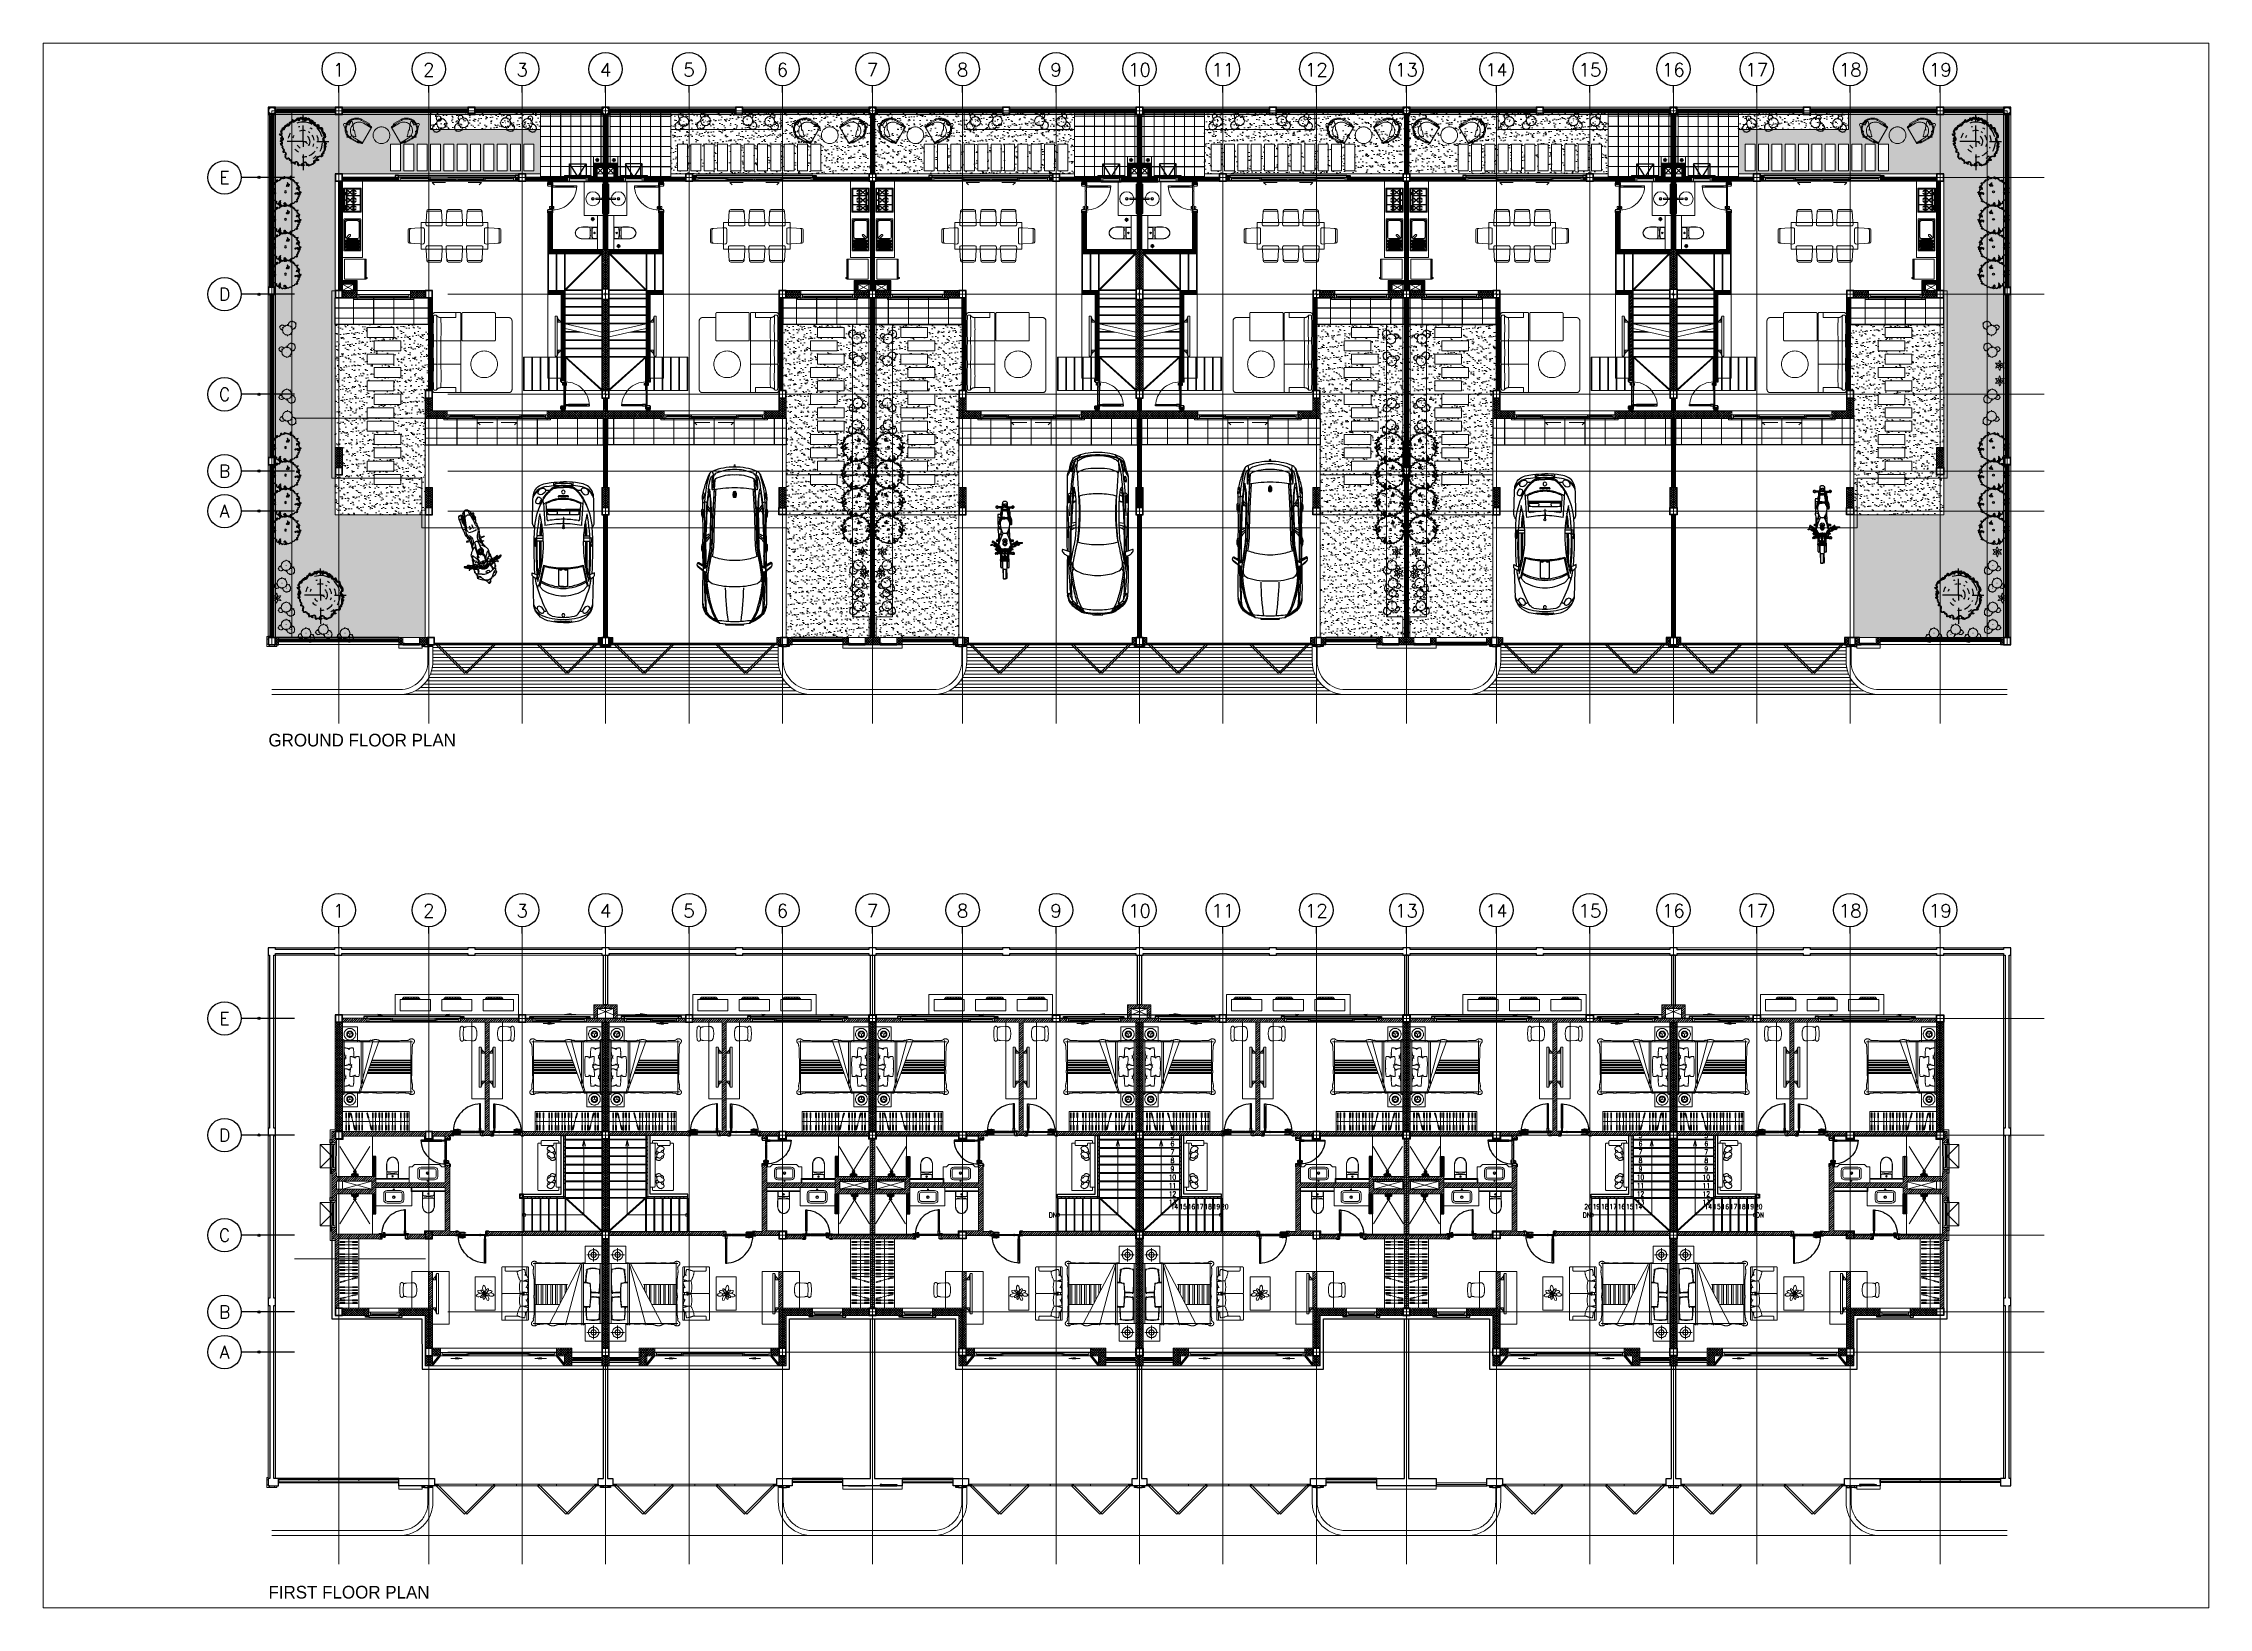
# Paper-space layout 'dwgmodels.com' of a CAD drawing. Header units: millimetres. Extents: x 0 to 257, y 5 to 190.
# The model-space entities are those that its viewports show. They can reach past a viewport. Long polylines and large blocks are cut down to what shows.
import ezdxf
from ezdxf.enums import TextEntityAlignment as Align

# ---------------------------------------------------------------- set-up
doc = ezdxf.new("R2010")
doc.units = ezdxf.units.MM
for name, pattern in [('CENTER', [2, 1.25, -0.25, 0.25, -0.25]), ('CENTER2', [1.125, 0.75, -0.125, 0.125, -0.125]), ('DASHED2', [0.375, 0.25, -0.125]), ('HIDDEN', [0.375, 0.25, -0.125]), ('HIDDEN2', [0.1875, 0.125, -0.0625]), ('x-ref_1st Villa Queen$0$HIDDEN2', [0.1875, 0.125, -0.0625]), ('XREF-VILLAQUEEN-GIRD$0$PHANTOM2', [1.25, 0.625, -0.125, 0.125, -0.125, 0.125, -0.125])]:
    doc.linetypes.add(name, pattern=pattern)
for name, color, linetype in [('01', 9, 'Continuous'), ('02', 3, 'XREF-VILLAQUEEN-GIRD$0$PHANTOM2'), ('1LA_1', 25, 'Continuous'), ('8', 8, 'Continuous'), ('A-elevation0.225(7)', 251, 'Continuous'), ('CAR_dwgmodels.com', 250, 'Continuous'), ('COL', 5, 'Continuous'), ('DIM', 4, 'Continuous'), ('DIMS-BUBL-002', 2, 'Continuous'), ('DIMS-BUBL-005', 5, 'Continuous'), ('DIMS-BUBL-008', 250, 'Continuous'), ('dwgmodels.com', 250, 'Continuous'), ('FENCE', 9, 'Continuous'), ('Floor tile', 44, 'Continuous'), ('FLOORTILE', 20, 'Continuous'), ('STAIR', 8, 'Continuous'), ('STAIR-097', 97, 'Continuous'), ('TEXT-TITLE-005', 5, 'Continuous'), ('Wall', 7, 'Continuous'), ('WC', 4, 'Continuous'), ('WC-DET', 141, 'Continuous'), ('WC-DET1', 141, 'Continuous'), ('WINDOW-DIRECTION', 144, 'HIDDEN2'), ('WINDOW-FRAME', 9, 'Continuous'), ('WINDOW-PLAN-BOT', 8, 'Continuous'), ('WINDOW-PLAN-PANEL', 15, 'Continuous'), ('WINDOW-PLAN-SWING', 8, 'Continuous'), ('WINDOW-PLAN-UP', 4, 'HIDDEN2')]:
    doc.layers.add(name, color=color, linetype=linetype)
for name, color, linetype, lineweight in [('A-elevation 0.1(8)', 251, 'Continuous', 9), ('axis', 40, 'CENTER2', 5), ('Beam', 7, 'Continuous', 15), ('Brick Wall', 33, 'Continuous', 15), ('Brick Wall Hatch', 254, 'Continuous', 5), ('DIM2', 4, 'Continuous', 5), ('DOOR', 4, 'Continuous', 5), ('Floor Hatch', 149, 'Continuous', 5), ('Furniture', 36, 'Continuous', 5), ('Grid Line', 8, 'CENTER', 5), ('Handrail', 142, 'Continuous', 5), ('Hatch', 8, 'Continuous', 5), ('LINE-DETAIL-SAKURA', 2, 'Continuous', 30), ('Moulding', 7, 'Continuous', 15), ('Sanitary', 141, 'Continuous', 5), ('Stairs', 7, 'Continuous', 15), ('Stairs Number', 8, 'Continuous', 9), ('tree', 251, 'Continuous', 0), ('Wall Brick', 5, 'Continuous', 15), ('Window', 133, 'Continuous', 5)]:
    doc.layers.add(name, color=color, linetype=linetype, lineweight=lineweight)
doc.layers.add('Frame', color=3, linetype='Continuous', lineweight=0, plot=False)
doc.styles.add('ROMANS', font='romans.shx', dxfattribs={"width": 0.75})
doc.styles.add('SIMPLEX', font='simplex.shx')
doc.styles.get("Standard").update_dxf_attribs({"font": 'arial.ttf'})
doc.styles.add('THAI-ENG', font='cordia.shx')
doc.dimstyles.new('d-200', dxfattribs={"dimscale": 200, "dimtxt": 3, "dimasz": 2.5, "dimexe": 2.5, "dimexo": 2.5, "dimgap": 1.5, "dimtad": 0, "dimdec": 0, "dimzin": 0, "dimdsep": 46, "dimtxsty": 'Standard', "dimblk": 'ARCHTICK', "dimcen": 3, "dimdle": 2.5, "dimclrd": 256, "dimclre": 256, "dimclrt": 256, "dimadec": 0, "dimazin": 0, "dimtfac": 1, "dimtdec": 0, "dimtmove": 0, "dimatfit": 3, "dimldrblk": 'ARCHTICK', "dimfxl": 1, "dimtolj": 1, "dimtzin": 0, "dimlwd": -1, "dimlwe": -1, "dimarcsym": 0})
pattern_1 = [(135, (-2110, -10510), (-35.35534, -35.35534), []), (225, (-2110, -10510), (35.35534, -35.35534), [])]
pattern_2 = [(45, (-2110, -10510), (-22.097087, 22.097087), [])]
pattern_3 = [(135, (-2110, -10510), (-22.097087, -22.097087), []), (225, (-2110, -10510), (22.097087, -22.097087), [])]
pattern_4 = [(45, (-110, -110), (-22.097087, 22.097087), [])]
pattern_5 = [(135, (-110, -110), (-35.35534, -35.35534), []), (225, (-110, -110), (35.35534, -35.35534), [])]
pattern_6 = [(9e-14, (-1872.25, -82936.15), (-1e-13, 100), [])]
pattern_7 = [(45, (-747547.1, -513433.095), (-33.6759605, 33.6759605), [])]
pattern_8 = [(135, (-86110, -5210), (-35.355339, -35.355339), []), (225, (-86110, -5210), (35.355339, -35.355339), [])]

# ---------------------------------------------------------------- blocks, each defined once
blk = doc.blocks.new('Col-2')
at = {"layer": 'COL'}
for points in [[(-10, 210), (-10, -10), (310, -10), (310, 210)], [(0, 200), (0, 0), (300, 0), (300, 200)]]:
    blk.add_lwpolyline(points, close=True, dxfattribs=at)
at = {"layer": 'Defpoints'}
for points in [[(200, 100), (100, 100)], [(150, 150), (150, 50)]]:
    blk.add_lwpolyline(points, dxfattribs=at)
blk = doc.blocks.new('A$C69C17493')
at = {"layer": 'Stairs', "ltscale": 0.001}
for points in [[(1.6, 0), (0, 0), (0, -2.35)], [(1.128, -1.1), (0.028, 0)], [(1.12, -1.1), (1.12, 0)], [(1.37, -1.1), (1.37, 0)], [(1.62, -1.1), (1.62, 0)], [(1.1, -1.08), (0, -1.08)], [(1.1, -2.1), (1.1, -1.1), (1.6, -1.1)], [(1.1, -1.33), (0, -1.33)], [(1.1, -1.58), (0, -1.58)], [(1.1, -1.83), (0, -1.83)], [(1.1, -2.08), (0, -2.08)]]:
    blk.add_lwpolyline(points, dxfattribs=at)
at = {"layer": 'Stairs', "linetype": 'HIDDEN2'}
for points in [[(1.1, -1.1), (0, 0)], [(1.1, -1.1), (1.1, 0)], [(1.35, -1.1), (1.35, 0)], [(1.6, -1.1), (1.6, 0)], [(1.1, -1.1), (0, -1.1)], [(1.1, -1.35), (0, -1.35)], [(1.1, -1.6), (0, -1.6)], [(1.1, -1.85), (0, -1.85)], [(1.1, -2.1), (0, -2.1)]]:
    blk.add_lwpolyline(points, dxfattribs=at)
at = {"layer": 'Stairs'}
for points in [[(1.6, 0), (1.62, 0)], [(1.6, -1.1), (1.62, -1.1)], [(1.1, -2.1), (0, -2.35)], [(1.1, -2.24), (0, -2.49)]]:
    blk.add_lwpolyline(points, dxfattribs=at)
at = {"layer": 'Stairs', "linetype": 'HIDDEN'}
for points in [[(0, -2.49), (0, -4.1), (2.35, -4.1)], [(1.1, -2.58), (0, -2.58)], [(1.1, -2.35), (0.616, -2.35)], [(2.35, -3.1), (1.1, -3.1), (1.1, -2.24)], [(1.1, -2.6), (0, -2.6)], [(1.1, -2.83), (0, -2.83)], [(1.1, -2.85), (0, -2.85)], [(1.1, -3.073), (0, -4.063)], [(1.1, -3.08), (0, -3.08)], [(1.1, -3.1), (0, -3.1)], [(1.1, -3.1), (0, -4.1)], [(1.08, -3.1), (1.08, -4.1)], [(1.1, -3.1), (1.1, -4.1)], [(1.33, -3.1), (1.33, -4.1)], [(1.35, -3.1), (1.35, -4.1)], [(1.58, -3.1), (1.58, -4.1)], [(1.6, -3.1), (1.6, -4.1)], [(1.83, -3.1), (1.83, -4.1)], [(1.85, -3.1), (1.85, -4.1)], [(2.08, -3.1), (2.08, -4.1)], [(2.1, -3.1), (2.1, -4.1)], [(2.33, -3.1), (2.33, -4.1)], [(2.35, -3.1), (2.35, -4.1)]]:
    blk.add_lwpolyline(points, dxfattribs=at)
at = {"layer": 'Stairs', "linetype": 'HIDDEN', "ltscale": 1000}
blk.add_lwpolyline([(1.1, -2.33), (0.704, -2.33)], dxfattribs=at)
blk = doc.blocks.new('A$C2BA96DE4')
at = {"layer": 'Furniture', "linetype": 'HIDDEN'}
for p, q in [((0, 0.29), (0, -0.29)), ((0.27, 0.26), (0, 0.26)), ((0.12, 0.335), (0.12, 0.305)), ((0.365, 0.335), (0.12, 0.335)), ((0.365, 0.305), (0.12, 0.305)), ((0.466, -0.004), (0.487, 0.02)), ((0.487, 0.02), (0.503, 0.048)), ((0.503, 0.048), (0.515, 0.066)), ((0.515, 0.066), (0.535, 0.087)), ((0.535, 0.087), (0.563, 0.111)), ((0.563, 0.111), (0.591, 0.132)), ((0.591, 0.132), (0.611, 0.137)), ((0.611, 0.137), (0.611, 0.137)), ((0.611, 0.137), (0.621, 0.091)), ((0.621, 0.091), (0.618, 0.091)), ((0.618, 0.091), (0.62, 0.048)), ((0.62, 0.048), (0.622, -0.004)), ((0, -0.26), (0.27, -0.26)), ((0.12, -0.305), (0.12, -0.335)), ((0.12, -0.305), (0.365, -0.305)), ((0.12, -0.335), (0.365, -0.335)), ((0.265, -0.204), (0.279, -0.179)), ((0.275, -0.206), (0.265, -0.204)), ((0.297, -0.216), (0.275, -0.206)), ((0.279, -0.179), (0.297, -0.165)), ((0.297, -0.165), (0.322, -0.147)), ((0.327, -0.222), (0.297, -0.216)), ((0.322, -0.147), (0.348, -0.114)), ((0.353, -0.232), (0.327, -0.222)), ((0.348, -0.114), (0.369, -0.088)), ((0.38, -0.236), (0.353, -0.232)), ((0.369, -0.088), (0.391, -0.071)), ((0.391, -0.236), (0.38, -0.236)), ((0.39, -0.226), (0.388, -0.22)), ((0.394, -0.254), (0.39, -0.226)), ((0.391, -0.071), (0.413, -0.057)), ((0.408, -0.287), (0.394, -0.254)), ((0.436, -0.305), (0.408, -0.287)), ((0.413, -0.057), (0.432, -0.045)), ((0.425, -0.083), (0.44, -0.053)), ((0.432, -0.045), (0.444, -0.041)), ((0.462, -0.334), (0.436, -0.305)), ((0.44, -0.053), (0.451, -0.03)), ((0.451, -0.03), (0.466, -0.004)), ((0.468, -0.34), (0.462, -0.334)), ((0.487, -0.352), (0.468, -0.34)), ((0.489, -0.35), (0.487, -0.352)), ((0.501, -0.319), (0.489, -0.35)), ((0.525, -0.275), (0.501, -0.319)), ((0.532, -0.268), (0.525, -0.275)), ((0.548, -0.232), (0.532, -0.268)), ((0.572, -0.182), (0.548, -0.232)), ((0.574, -0.197), (0.561, -0.203)), ((0.604, -0.186), (0.574, -0.197)), ((0.617, -0.18), (0.604, -0.186)), ((0.61, -0.006), (0.633, -0.002)), ((0.658, -0.154), (0.617, -0.18)), ((0.633, -0.002), (0.666, -0.006)), ((0.686, -0.134), (0.658, -0.154)), ((0.666, -0.006), (0.687, -0.008)), ((0.717, -0.113), (0.686, -0.134)), ((0.687, -0.008), (0.734, -0.015)), ((0.742, -0.089), (0.717, -0.113)), ((0.734, -0.015), (0.777, -0.035)), ((0.773, -0.061), (0.742, -0.089))]:
    blk.add_line(p, q, dxfattribs=at)
for centre, radius, start, end in [((0.01, 0.445), 0.156, 266.23287, 314.89682), ((0.004, 0.432), 0.173, 268.78188, 312.39358), ((0.004, 0.432), 0.203, 301.61384, 321.01583), ((0.27, 0), 0.26, 270.0088, 90.0088), ((0.365, 0), 0.335, 270.0088, 90.0088), ((0.365, 0), 0.305, 270.0088, 90.0088), ((0.004, -0.432), 0.173, 47.62402, 91.23572), ((0.01, -0.445), 0.156, 45.12078, 93.78473), ((0.004, -0.432), 0.203, 39.00177, 58.40376)]:
    blk.add_arc(centre, radius, start, end, dxfattribs=at)
blk = doc.blocks.new('AD2')
at = {"layer": 'Hatch'}
for points in [[(-100, 0), (0, 0), (0, -50), (-100, -50)], [(1700, 0), (1600, 0), (1600, -50), (1700, -50)]]:
    blk.add_lwpolyline(points, close=True, dxfattribs=at)
blk.add_lwpolyline([(0, -50), (1600, -50)], dxfattribs=at)
at = {"layer": 'Window'}
blk.add_line((1550, 100), (50, 100), dxfattribs=at)
for points in [[(0, 0), (0, 100), (50, 100), (50, 0)], [(50, 0), (50, 50), (100, 50), (100, 0)], [(785, 30), (90, 30), (90, 20), (785, 20)], [(815, 30), (1510, 30), (1510, 20), (815, 20)]]:
    blk.add_lwpolyline(points, close=True, dxfattribs=at)
for points in [[(775, 0), (50, 0)], [(775, 20), (775, 0), (100, 0), (100, 50), (775, 50), (775, 30)], [(825, 30), (825, 50), (775, 50), (775, 30)], [(775, 20), (775, 0), (825, 0), (825, 20)], [(825, 30), (825, 50), (1500, 50), (1500, 30)], [(1500, 20), (1500, 0), (825, 0), (825, 20)], [(1550, 100), (1550, 0), (1600, 0), (1600, 100), (1550, 100)]]:
    blk.add_lwpolyline(points, dxfattribs=at)
at = {"layer": 'Window', "elevation": 0}
blk.add_lwpolyline([(1500, 30), (1500, 50), (1550, 50), (1550, 0), (1500, 0), (1500, 20)], dxfattribs=at)
blk = doc.blocks.new('AW-4')
at = {"color": 8}
blk.add_lwpolyline([(600, 120), (0, 120)], dxfattribs=at)
at = {"layer": 'Hatch'}
for points in [[(-100, 170), (0, 170), (0, 120), (-100, 120)], [(600, 170), (700, 170), (700, 120), (600, 120)]]:
    blk.add_lwpolyline(points, close=True, dxfattribs=at)
blk.add_lwpolyline([(600, 170), (0, 170)], dxfattribs=at)
at = {"layer": 'Wall Brick'}
blk.add_lwpolyline([(600, 0), (0, 0), (0, 120), (600, 120)], close=True, dxfattribs=at)
at = {"layer": 'Window'}
blk.add_line((50, 120), (550, 120), dxfattribs=at)
for points in [[(50, 0), (0, 0), (0, 120), (50, 120)], [(510, 100), (90, 100), (90, 90), (510, 90)], [(600, 0), (550, 0), (550, 120), (600, 120)]]:
    blk.add_lwpolyline(points, close=True, dxfattribs=at)
for points in [[(100, 90), (100, 70), (50, 70), (50, 120), (100, 120), (100, 100)], [(100, 100), (100, 120), (500, 120), (500, 100)], [(500, 90), (500, 70), (100, 70), (100, 90)], [(500, 90), (500, 70), (550, 70), (550, 120), (500, 120), (500, 100)]]:
    blk.add_lwpolyline(points, dxfattribs=at)
at = {"layer": 'WINDOW-DIRECTION', "ltscale": 1000}
blk.add_lwpolyline([(50, 520), (300, 120), (550, 520)], dxfattribs=at)
at = {"layer": 'WINDOW-FRAME'}
blk.add_lwpolyline([(0, 120), (0, 120), (50, 120), (50, 120)], close=True, dxfattribs=at)
blk.add_lwpolyline([(550, 120), (550, 120), (600, 120), (600, 120), (550, 120)], dxfattribs=at)
at = {"layer": 'WINDOW-PLAN-UP'}
blk.add_lwpolyline([(50, 120), (50, 520), (550, 520), (550, 120)], dxfattribs=at)
blk = doc.blocks.new('ergh')
at = {"layer": 'Furniture'}
for p, q in [((12.813, 138.169, 0), (12.813, 138.769, 0)), ((12.813, 138.769, 0), (12.844, 138.769, 0)), ((12.844, 138.769, 0), (12.844, 138.169, 0)), ((12.851, 138.169, 0), (12.851, 138.769, 0)), ((12.851, 138.769, 0), (13.456, 138.769, 0)), ((13.456, 138.769, 0), (13.456, 138.169, 0)), ((12.813, 138.219, 0), (12.782, 138.219, 0)), ((12.782, 138.219, 0), (12.782, 138.194, 0)), ((12.782, 138.194, 0), (12.813, 138.194, 0)), ((12.813, 138.194, 0), (12.813, 138.219, 0)), ((12.844, 138.169, 0), (12.813, 138.169, 0)), ((13.456, 138.169, 0), (12.851, 138.169, 0))]:
    blk.add_line(p, q, dxfattribs=at)
blk = doc.blocks.new('qrwet')
at = {"layer": 'Furniture', "linetype": 'ByBlock', "elevation": 0}
for points in [[(12.475, 139.393), (12.475, 140.333, 0.414214), (12.465, 140.343), (11.985, 140.343, 0.414214), (11.975, 140.333), (11.975, 139.393, 0.414214), (11.985, 139.383), (12.465, 139.383, 0.414214)], [(12.126, 140.005), (12.025, 140.215), (12.025, 140.253, -0.061214), (12.027, 140.265), (12.139, 140.005)], [(12.066, 140.302, 0.121125), (12.044, 140.292), (12.148, 140.005), (12.16, 140.005)], [(12.385, 140.302, -0.121125), (12.406, 140.292), (12.302, 140.005), (12.29, 140.005)], [(12.324, 140.005), (12.425, 140.215), (12.425, 140.253, 0.061214), (12.424, 140.265), (12.312, 140.005)], [(12.025, 140.055), (12.025, 140.076), (12.09, 140.005), (12.075, 140.005, -0.414214)], [(12.425, 139.485), (12.425, 139.923, 0.414214), (12.375, 139.973), (12.075, 139.973, 0.414214), (12.025, 139.923), (12.025, 139.485, 0.414214), (12.075, 139.435), (12.375, 139.435, 0.414214)], [(12.425, 140.055), (12.425, 140.076), (12.361, 140.005), (12.375, 140.005, 0.414214)]]:
    blk.add_lwpolyline(points, format="xyb", close=True, dxfattribs=at)
for points in [[(12.45, 139.455), (12.45, 140.283, 0.414214), (12.415, 140.318), (12.035, 140.318, 0.414214), (12, 140.283), (12, 139.455)], [(12.45, 140.283), (12.45, 139.444, -0.414214), (12.415, 139.409), (12.035, 139.409, -0.414214), (12, 139.444), (12, 140.283)], [(12.028, 139.964), (12.134, 139.855, 0.414214), (12.162, 139.855), (12.167, 139.859, 0.414214), (12.167, 139.887), (12.075, 139.981, 0.414214)]]:
    blk.add_lwpolyline(points, format="xyb", dxfattribs=at)
for points in [[(12.18, 140.005), (12.116, 140.303), (12.09, 140.303), (12.168, 140.005)], [(12.2, 140.005), (12.168, 140.303), (12.14, 140.303), (12.189, 140.005)], [(12.216, 140.303), (12.19, 140.303), (12.21, 140.005), (12.22, 140.005)], [(12.234, 140.303), (12.26, 140.303), (12.24, 140.005), (12.23, 140.005)], [(12.25, 140.005), (12.282, 140.303), (12.31, 140.303), (12.262, 140.005)], [(12.27, 140.005), (12.334, 140.303), (12.36, 140.303), (12.282, 140.005)], [(12.104, 140.005), (12.025, 140.119), (12.025, 140.17), (12.117, 140.005)], [(12.346, 140.005), (12.425, 140.119), (12.425, 140.17), (12.333, 140.005)]]:
    blk.add_lwpolyline(points, close=True, dxfattribs=at)
blk = doc.blocks.new('reth')
at = {"layer": 'Furniture', "linetype": 'ByBlock'}
for p, q in [((11.982, 138.986, 0), (12.157, 138.986, 0)), ((11.982, 138.977, 0), (12.157, 138.977, 0)), ((12.369, 138.986, 0), (12.193, 138.986, 0)), ((12.369, 138.977, 0), (12.193, 138.977, 0)), ((12.406, 139.073, 0), (12.412, 139.073, 0)), ((12.406, 139.015, 0), (12.412, 139.015, 0)), ((11.982, 138.718, 0), (12.157, 138.718, 0)), ((11.982, 138.709, 0), (12.157, 138.709, 0)), ((12.369, 138.718, 0), (12.193, 138.718, 0)), ((12.369, 138.709, 0), (12.193, 138.709, 0)), ((12.406, 138.683, 0), (12.412, 138.683, 0)), ((12.406, 138.625, 0), (12.412, 138.625, 0))]:
    blk.add_line(p, q, dxfattribs=at)
at = {"layer": 'Furniture', "linetype": 'ByBlock', "elevation": 0}
for points in [[(11.95, 138.488), (12.472, 138.488), (12.472, 139.208), (11.95, 139.208)], [(12.157, 139.13), (12.157, 139.139), (12.124, 139.139), (12.1, 139.11), (12.107, 139.105), (12.128, 139.13)], [(12.157, 139.033), (12.157, 139.024), (12.124, 139.024), (12.1, 139.052), (12.107, 139.058), (12.128, 139.033)], [(12.157, 138.896), (12.157, 138.905), (12.124, 138.905), (12.1, 138.877), (12.107, 138.871), (12.128, 138.896)], [(12.193, 139.13), (12.193, 139.139), (12.226, 139.139), (12.25, 139.11), (12.243, 139.105), (12.222, 139.13)], [(12.193, 139.033), (12.193, 139.024), (12.226, 139.024), (12.25, 139.052), (12.243, 139.058), (12.222, 139.033)], [(12.193, 138.896), (12.193, 138.905), (12.226, 138.905), (12.25, 138.877), (12.243, 138.871), (12.222, 138.896)], [(12.369, 139.13), (12.369, 139.139), (12.336, 139.139), (12.311, 139.11), (12.318, 139.105), (12.34, 139.13)], [(12.369, 139.033), (12.369, 139.024), (12.336, 139.024), (12.311, 139.052), (12.318, 139.058), (12.34, 139.033)], [(12.369, 138.896), (12.369, 138.905), (12.336, 138.905), (12.311, 138.877), (12.318, 138.871), (12.34, 138.896)], [(12.157, 138.799), (12.157, 138.79), (12.124, 138.79), (12.1, 138.818), (12.107, 138.824), (12.128, 138.799)], [(12.157, 138.662), (12.157, 138.671), (12.124, 138.671), (12.1, 138.643), (12.107, 138.637), (12.128, 138.662)], [(12.157, 138.566), (12.157, 138.557), (12.124, 138.557), (12.1, 138.585), (12.107, 138.591), (12.128, 138.566)], [(12.193, 138.799), (12.193, 138.79), (12.226, 138.79), (12.25, 138.818), (12.243, 138.824), (12.222, 138.799)], [(12.193, 138.662), (12.193, 138.671), (12.226, 138.671), (12.25, 138.643), (12.243, 138.637), (12.222, 138.662)], [(12.193, 138.566), (12.193, 138.557), (12.226, 138.557), (12.25, 138.585), (12.243, 138.591), (12.222, 138.566)], [(12.369, 138.799), (12.369, 138.79), (12.336, 138.79), (12.311, 138.818), (12.318, 138.824), (12.34, 138.799)], [(12.369, 138.662), (12.369, 138.671), (12.336, 138.671), (12.311, 138.643), (12.318, 138.637), (12.34, 138.662)], [(12.369, 138.566), (12.369, 138.557), (12.336, 138.557), (12.311, 138.585), (12.318, 138.591), (12.34, 138.566)]]:
    blk.add_lwpolyline(points, close=True, dxfattribs=at)
for points in [[(11.991, 138.51), (12.148, 138.51, 0.414214), (12.166, 138.528), (12.166, 139.167, 0.414214), (12.148, 139.185), (11.991, 139.185, 0.414214), (11.973, 139.167), (11.973, 138.528, 0.414214)], [(11.991, 138.519), (12.148, 138.519, 0.414214), (12.157, 138.528), (12.157, 139.167, 0.414214), (12.148, 139.176), (11.991, 139.176, 0.414214), (11.982, 139.167), (11.982, 138.528, 0.414214)], [(12.36, 138.51), (12.202, 138.51, -0.414214), (12.184, 138.528), (12.184, 139.167, -0.414214), (12.202, 139.185), (12.36, 139.185, -0.414214), (12.378, 139.167), (12.378, 138.528, -0.414214)], [(12.36, 138.519), (12.202, 138.519, -0.414214), (12.193, 138.528), (12.193, 139.167, -0.414214), (12.202, 139.176), (12.36, 139.176, -0.414214), (12.369, 139.167), (12.369, 138.528, -0.414214)], [(12.445, 138.51), (12.4, 138.51, -0.414214), (12.396, 138.515), (12.396, 139.181, -0.414214), (12.4, 139.185), (12.445, 139.185, -0.414214), (12.45, 139.181), (12.45, 138.515, -0.414214)], [(12.434, 139.068, 1), (12.434, 139.079), (12.411, 139.079, 1), (12.411, 139.068)], [(12.434, 139.01, 1), (12.434, 139.021), (12.411, 139.021, 1), (12.411, 139.01)], [(12.434, 138.677, 1), (12.434, 138.688), (12.411, 138.688, 1), (12.411, 138.677)], [(12.434, 138.619, 1), (12.434, 138.63), (12.411, 138.63, 1), (12.411, 138.619)]]:
    blk.add_lwpolyline(points, format="xyb", close=True, dxfattribs=at)
at = {"layer": 'Furniture', "linetype": 'ByBlock'}
for centre, radius in [((12.281, 139.081, 0), 0.0225), ((12.281, 139.081, 0), 0.0135), ((12.418, 139.051, 0), 0.0045), ((12.418, 139.04, 0), 0.0045), ((12.431, 139.051, 0), 0.0045), ((12.431, 139.04, 0), 0.0045), ((12.281, 138.848, 0), 0.0225), ((12.281, 138.614, 0), 0.0225), ((12.281, 138.848, 0), 0.0135), ((12.281, 138.614, 0), 0.0135), ((12.418, 138.857, 0), 0.0045), ((12.418, 138.845, 0), 0.0045), ((12.418, 138.662, 0), 0.0045), ((12.418, 138.651, 0), 0.0045), ((12.418, 138.602, 0), 0.0045), ((12.418, 138.591, 0), 0.0045), ((12.423, 138.557, 0), 0.0045), ((12.431, 138.857, 0), 0.0045), ((12.431, 138.845, 0), 0.0045), ((12.431, 138.662, 0), 0.0045), ((12.431, 138.651, 0), 0.0045), ((12.431, 138.602, 0), 0.0045), ((12.431, 138.591, 0), 0.0045)]:
    blk.add_circle(centre, radius, dxfattribs=at)
blk = doc.blocks.new('EDFVDV')
at = {"layer": 'Handrail'}
for points in [[(0, 0), (50, 0), (50, 50), (0, 50)], [(50, 50), (1475, 50), (1475, 0), (50, 0)], [(50, 35), (737, 35), (737, 15), (50, 15)], [(116, 35), (136, 35), (136, 15), (116, 15)], [(193, 35), (213, 35), (213, 15), (193, 15)], [(269, 35), (289, 35), (289, 15), (269, 15)], [(346, 35), (366, 35), (366, 15), (346, 15)], [(422, 35), (442, 35), (442, 15), (422, 15)], [(498, 35), (518, 35), (518, 15), (498, 15)], [(575, 35), (595, 35), (595, 15), (575, 15)], [(651, 35), (671, 35), (671, 15), (651, 15)], [(737, 0), (787, 0), (787, 50), (737, 50)], [(787, 35), (1475, 35), (1475, 15), (787, 15)], [(897, 35), (917, 35), (917, 15), (897, 15)], [(1017, 35), (1037, 35), (1037, 15), (1017, 15)], [(1137, 35), (1157, 35), (1157, 15), (1137, 15)], [(1267, 35), (1287, 35), (1287, 15), (1267, 15)], [(1475, 0), (1525, 0), (1525, 50), (1475, 50)]]:
    blk.add_lwpolyline(points, close=True, dxfattribs=at)
at = {"layer": 'Handrail', "color": 8}
for points in [[(0, 50), (50, 0)], [(50, 50), (0, 0)], [(116, 35), (136, 15)], [(116, 15), (136, 35)], [(193, 35), (213, 15)], [(193, 15), (213, 35)], [(269, 35), (289, 15)], [(269, 15), (289, 35)], [(346, 35), (366, 15)], [(346, 15), (366, 35)], [(422, 35), (442, 15)], [(422, 15), (442, 35)], [(498, 35), (518, 15)], [(498, 15), (518, 35)], [(575, 35), (595, 15)], [(575, 15), (595, 35)], [(651, 35), (671, 15)], [(651, 15), (671, 35)], [(737, 50), (787, 0)], [(787, 50), (737, 0)], [(897, 35), (917, 15)], [(897, 15), (917, 35)], [(1017, 35), (1037, 15)], [(1017, 15), (1037, 35)], [(1137, 35), (1157, 15)], [(1137, 15), (1157, 35)], [(1267, 35), (1287, 15)], [(1267, 15), (1287, 35)], [(1475, 50), (1525, 0)], [(1525, 50), (1475, 0)]]:
    blk.add_lwpolyline(points, dxfattribs=at)
at = {"layer": 'Handrail'}
blk.add_lwpolyline([(1287, 25), (1475, 25)], dxfattribs=at)
blk = doc.blocks.new('MAINDOOR')
at = {"layer": 'Handrail'}
for points in [[(0, 50), (50, 50), (50, 0), (0, 0)], [(50, 50), (1150, 50), (1150, 0), (50, 0)], [(50, 35), (575, 35), (575, 15), (50, 15)], [(115, 35), (135, 35), (135, 15), (115, 15)], [(190, 35), (210, 35), (210, 15), (190, 15)], [(265, 35), (285, 35), (285, 15), (265, 15)], [(340, 35), (360, 35), (360, 15), (340, 15)], [(415, 35), (435, 35), (435, 15), (415, 15)], [(490, 35), (510, 35), (510, 15), (490, 15)], [(575, 50), (625, 50), (625, 0), (575, 0)], [(625, 35), (1150, 35), (1150, 15), (625, 15)], [(694, 35), (714, 35), (714, 15), (694, 15)], [(774, 35), (794, 35), (794, 15), (774, 15)], [(853, 35), (873, 35), (873, 15), (853, 15)], [(942, 35), (962, 35), (962, 15), (942, 15)], [(1150, 50), (1200, 50), (1200, 0), (1150, 0)]]:
    blk.add_lwpolyline(points, close=True, dxfattribs=at)
at = {"layer": 'Handrail', "color": 8}
for points in [[(0, 0), (50, 50)], [(0, 50), (50, 0)], [(115, 35), (135, 15)], [(115, 15), (135, 35)], [(190, 35), (210, 15)], [(190, 15), (210, 35)], [(265, 35), (285, 15)], [(265, 15), (285, 35)], [(340, 35), (360, 15)], [(340, 15), (360, 35)], [(415, 35), (435, 15)], [(415, 15), (435, 35)], [(490, 35), (510, 15)], [(490, 15), (510, 35)], [(575, 0), (625, 50)], [(575, 50), (625, 0)], [(694, 35), (714, 15)], [(694, 15), (714, 35)], [(774, 35), (794, 15)], [(774, 15), (794, 35)], [(853, 35), (873, 15)], [(853, 15), (873, 35)], [(942, 35), (962, 15)], [(942, 15), (962, 35)], [(1150, 0), (1200, 50)], [(1150, 50), (1200, 0)]]:
    blk.add_lwpolyline(points, dxfattribs=at)
blk = doc.blocks.new('STEEL CONECT')
at = {"layer": 'Hatch'}
h = blk.add_hatch(color=256, dxfattribs=at)
h.dxf.hatch_style = 1
h.paths.add_polyline_path([(-25, 25), (-25, -25), (-75, -25), (-75, -18), (-32, -18), (-32, 25)])
h = blk.add_hatch(color=256, dxfattribs=at)
h.dxf.hatch_style = 1
edge = h.paths.add_edge_path(flags=17)
edge.add_arc((0, 0), 20, 0, 360)
edge = h.paths.add_edge_path()
edge.add_arc((0, 0), 25, 0, 360)
at = {"layer": 'Frame'}
blk.add_lwpolyline([(-25, 25), (-25, -25), (-75, -25), (-75, -18), (-32, -18), (-32, 25), (-25, 25)], dxfattribs=at)
for radius in [25, 20]:
    blk.add_circle((0, 0), radius, dxfattribs=at)
at = {"layer": 'WINDOW-PLAN-PANEL', "color": 8, "linetype": 'HIDDEN2', "lineweight": 9, "ltscale": 1000}
for points in [[(0, -25), (-25, -25), (-25, 25), (0, 25)], [(0, -25), (25, -25), (25, 25), (0, 25)]]:
    blk.add_lwpolyline(points, dxfattribs=at)
blk = doc.blocks.new('FLOOR DRAIN CT640A')
at = {"layer": 'Sanitary', "ltscale": 20}
for p, q in [((0, -75), (0, 75)), ((-75, 0), (75, 0))]:
    blk.add_line(p, q, dxfattribs=at)
at = {"layer": 'Sanitary'}
for points in [[(37, -44), (-37, -44, -0.407669), (-44, -37), (-44, 37, -0.407669), (-37, 44), (37, 44, -0.407669), (44, 37), (44, -37, -0.407669)], [(37, -41), (-37, -41, -0.405526), (-41, -37), (-41, 37, -0.405526), (-37, 41), (37, 41, -0.405526), (41, 37), (41, -37, -0.405526)], [(-2, 33, 0.370483), (-33, 2, 0.621156), (-30, 2, -0.36617), (-2, 30, 0.587684)], [(2, 33, -0.370483), (33, 2, -0.621156), (30, 2, 0.36617), (2, 30, -0.587684)], [(-2, -33, -0.370483), (-33, -2, -0.621156), (-30, -2, 0.36617), (-2, -30, -0.587684)], [(2, -33, 0.370483), (33, -2, 0.621156), (30, -2, -0.36617), (2, -30, 0.587684)]]:
    blk.add_lwpolyline(points, format="xyb", close=True, dxfattribs=at)
for points in [[(-2, 27, 0.360911), (-27, 2, 0.596037), (-24, 2, -0.354355), (-2, 24, 0.587684), (-2, 27)], [(-2, 21, 0.345954), (-21, 2, 0.593037), (-18, 2, -0.334797), (-2, 18, 0.587684), (-2, 21)], [(2, 27, -0.360911), (27, 2, -0.596037), (24, 2, 0.354355), (2, 24, -0.587684), (2, 27)], [(2, 21, -0.345954), (21, 2, -0.593037), (18, 2, 0.334797), (2, 18, -0.587684), (2, 21)], [(-2, -27, -0.360911), (-27, -2, -0.596037), (-24, -2, 0.354355), (-2, -24, -0.587684), (-2, -27)], [(-2, -21, -0.345954), (-21, -2, -0.593037), (-18, -2, 0.334797), (-2, -18, -0.587684), (-2, -21)], [(2, -27, 0.360911), (27, -2, 0.596037), (24, -2, -0.354355), (2, -24, 0.587684), (2, -27)], [(2, -21, 0.345954), (21, -2, 0.593037), (18, -2, -0.334797), (2, -18, 0.587684), (2, -21)]]:
    blk.add_lwpolyline(points, format="xyb", dxfattribs=at)
for centre, radius in [((0, 0), 38), ((-7, 0), 2.5), ((-3, 6), 2.5), ((3, 6), 2.5), ((7, 0), 2.5), ((-3, -6), 2.5), ((3, -6), 2.5)]:
    blk.add_circle(centre, radius, dxfattribs=at)
for centre, start, end in [((-38, 0), 271.88507, 88.11493), ((38, 0), 91.88507, 268.11493)]:
    blk.add_arc(centre, 2.5, start, end, dxfattribs=at)
blk = doc.blocks.new('BUBBLE-V4')
at = {"layer": 'DIMS-BUBL-008'}
blk.add_line((0, -0.68), (0, -0.48), dxfattribs=at)
blk.add_circle((0, 0.02), 0.5, dxfattribs=at)
at = {"layer": 'DIMS-BUBL-005', "style": 'SIMPLEX'}
blk.add_attdef('-', text='', height=0.38, dxfattribs=at).set_placement((0, 0), align=Align.MIDDLE)
blk = doc.blocks.new('BUBBLE-H3')
at = {"layer": 'DIMS-BUBL-002'}
blk.add_circle((1.029, 0, 0.008), 0.035, dxfattribs=at)
at = {"layer": 'DIMS-BUBL-008'}
blk.add_line((2.1, 0), (0.7, 0), dxfattribs=at)
blk.add_lwpolyline([(0.7, 0), (0.5, 0)], dxfattribs=at)
blk.add_circle((0, 0), 0.5, dxfattribs=at)
at = {"layer": 'DIMS-BUBL-005', "style": 'SIMPLEX'}
blk.add_attdef('-', text='', height=0.38, dxfattribs=at).set_placement((0.02, 0), align=Align.MIDDLE)
blk = doc.blocks.new('GRIDLINE-GF')
at = {"layer": 'axis'}
for p, q in [((-2700, -6362, 0), (-2700, 12547)), ((0, -6362, 0), (0, 12547)), ((2800, -6362, 0), (2800, 12547)), ((5300, -6362, 0), (5300, 12547)), ((7800, -6362, 0), (7800, 12547)), ((10600, -6362, 0), (10600, 12547)), ((13300, -6362, 0), (13300, 12547)), ((16000, -6362, 0), (16000, 12547)), ((18800, -6362, 0), (18800, 12547, 0)), ((21300, -6362, 0), (21300, 12547)), ((23800, -6362, 0), (23800, 12547, 0)), ((26600, -6362, 0), (26600, 12547)), ((29300, -6362, 0), (29300, 12547)), ((32000, -6362, 0), (32000, 12547)), ((34800, -6362), (34800, 12547, 0)), ((37300, -6362, 0), (37300, 12547)), ((39800, -6362, 0), (39800, 12547, 0)), ((42600, -6362, 0), (42600, 12547)), ((45300, -6362, 0), (45300, 12547)), ((48410, 10000), (-4020, 10000)), ((48410, 6500), (-4020, 6500)), ((48410, 3500, 0), (-4020, 3500, 8)), ((-100, 2790), (-4020, 2790)), ((48410, 1200), (-4020, 1200)), ((48410, 0), (-4020, 0))]:
    blk.add_line(p, q, dxfattribs=at)
at = {"layer": 'DIMS-BUBL-008'}
ref = blk.add_blockref('BUBBLE-V4', (-2700, 13227), dxfattribs=dict(at, xscale=1000, yscale=1000, zscale=1000))
ref.add_attrib('-', '1', dxfattribs={"layer": 'DIMS-BUBL-005', "height": 400, "style": 'SIMPLEX'}).set_placement((-2700, 13227), align=Align.MIDDLE)
ref = blk.add_blockref('BUBBLE-V4', (0, 13227), dxfattribs=dict(at, xscale=1000, yscale=1000, zscale=1000))
ref.add_attrib('-', '2', dxfattribs={"layer": 'DIMS-BUBL-005', "height": 400, "style": 'SIMPLEX'}).set_placement((0, 13227), align=Align.MIDDLE)
ref = blk.add_blockref('BUBBLE-V4', (2800, 13227), dxfattribs=dict(at, xscale=1000, yscale=1000, zscale=1000))
ref.add_attrib('-', '3', dxfattribs={"layer": 'DIMS-BUBL-005', "height": 400, "style": 'SIMPLEX'}).set_placement((2800, 13227), align=Align.MIDDLE)
ref = blk.add_blockref('BUBBLE-V4', (5300, 13227), dxfattribs=dict(at, xscale=1000, yscale=1000, zscale=1000))
ref.add_attrib('-', '4', dxfattribs={"layer": 'DIMS-BUBL-005', "height": 400, "style": 'SIMPLEX'}).set_placement((5300, 13227), align=Align.MIDDLE)
ref = blk.add_blockref('BUBBLE-V4', (7800, 13227), dxfattribs=dict(at, xscale=1000, yscale=1000, zscale=1000))
ref.add_attrib('-', '5', dxfattribs={"layer": 'DIMS-BUBL-005', "height": 400, "style": 'SIMPLEX'}).set_placement((7800, 13227), align=Align.MIDDLE)
ref = blk.add_blockref('BUBBLE-V4', (10600, 13227), dxfattribs=dict(at, xscale=1000, yscale=1000, zscale=1000))
ref.add_attrib('-', '6', dxfattribs={"layer": 'DIMS-BUBL-005', "height": 400, "style": 'SIMPLEX'}).set_placement((10600, 13227), align=Align.MIDDLE)
ref = blk.add_blockref('BUBBLE-V4', (13300, 13227), dxfattribs=dict(at, xscale=1000, yscale=1000, zscale=1000))
ref.add_attrib('-', '7', dxfattribs={"layer": 'DIMS-BUBL-005', "height": 400, "style": 'SIMPLEX'}).set_placement((13300, 13227), align=Align.MIDDLE)
ref = blk.add_blockref('BUBBLE-V4', (16000, 13227), dxfattribs=dict(at, xscale=1000, yscale=1000, zscale=1000))
ref.add_attrib('-', '8', dxfattribs={"layer": 'DIMS-BUBL-005', "height": 400, "style": 'SIMPLEX'}).set_placement((16000, 13227), align=Align.MIDDLE)
ref = blk.add_blockref('BUBBLE-V4', (18800, 13227), dxfattribs=dict(at, xscale=1000, yscale=1000, zscale=1000))
ref.add_attrib('-', '9', dxfattribs={"layer": 'DIMS-BUBL-005', "height": 400, "style": 'SIMPLEX'}).set_placement((18800, 13227), align=Align.MIDDLE)
ref = blk.add_blockref('BUBBLE-V4', (21300, 13227), dxfattribs=dict(at, xscale=1000, yscale=1000, zscale=1000))
ref.add_attrib('-', '10', dxfattribs={"layer": 'DIMS-BUBL-005', "height": 400, "style": 'SIMPLEX'}).set_placement((21300, 13227), align=Align.MIDDLE)
ref = blk.add_blockref('BUBBLE-V4', (23800, 13227), dxfattribs=dict(at, xscale=1000, yscale=1000, zscale=1000))
ref.add_attrib('-', '11', dxfattribs={"layer": 'DIMS-BUBL-005', "height": 400, "style": 'SIMPLEX'}).set_placement((23800, 13227), align=Align.MIDDLE)
ref = blk.add_blockref('BUBBLE-V4', (26600, 13227), dxfattribs=dict(at, xscale=1000, yscale=1000, zscale=1000))
ref.add_attrib('-', '12', dxfattribs={"layer": 'DIMS-BUBL-005', "height": 400, "style": 'SIMPLEX'}).set_placement((26600, 13227), align=Align.MIDDLE)
ref = blk.add_blockref('BUBBLE-V4', (29300, 13227), dxfattribs=dict(at, xscale=1000, yscale=1000, zscale=1000))
ref.add_attrib('-', '13', dxfattribs={"layer": 'DIMS-BUBL-005', "height": 400, "style": 'SIMPLEX'}).set_placement((29300, 13227), align=Align.MIDDLE)
at = {"layer": 'DIMS-BUBL-008', "xscale": 1000, "yscale": 1000, "zscale": 1000}
blk.add_blockref('BUBBLE-V4', (32000, 13227), dxfattribs=at).add_auto_attribs({'-': '14'})
at = {"layer": 'DIMS-BUBL-008'}
ref = blk.add_blockref('BUBBLE-V4', (34800, 13227, 0), dxfattribs=dict(at, xscale=1000, yscale=1000, zscale=1000))
ref.add_attrib('-', '15', dxfattribs={"layer": 'DIMS-BUBL-005', "height": 400, "style": 'SIMPLEX'}).set_placement((34800, 13227, 0), align=Align.MIDDLE)
ref = blk.add_blockref('BUBBLE-V4', (37300, 13227), dxfattribs=dict(at, xscale=1000, yscale=1000, zscale=1000))
ref.add_attrib('-', '16', dxfattribs={"layer": 'DIMS-BUBL-005', "height": 400, "style": 'SIMPLEX'}).set_placement((37300, 13227), align=Align.MIDDLE)
ref = blk.add_blockref('BUBBLE-V4', (39800, 13227, 0), dxfattribs=dict(at, xscale=1000, yscale=1000, zscale=1000))
ref.add_attrib('-', '17', dxfattribs={"layer": 'DIMS-BUBL-005', "height": 400, "style": 'SIMPLEX'}).set_placement((39800, 13227, 0), align=Align.MIDDLE)
ref = blk.add_blockref('BUBBLE-V4', (42600, 13227), dxfattribs=dict(at, xscale=1000, yscale=1000, zscale=1000))
ref.add_attrib('-', '18', dxfattribs={"layer": 'DIMS-BUBL-005', "height": 400, "style": 'SIMPLEX'}).set_placement((42600, 13227), align=Align.MIDDLE)
ref = blk.add_blockref('BUBBLE-V4', (45300, 13227), dxfattribs=dict(at, xscale=1000, yscale=1000, zscale=1000))
ref.add_attrib('-', '19', dxfattribs={"layer": 'DIMS-BUBL-005', "height": 400, "style": 'SIMPLEX'}).set_placement((45300, 13227), align=Align.MIDDLE)
ref = blk.add_blockref('BUBBLE-H3', (-6120, 10000), dxfattribs=dict(at, xscale=1000, yscale=1000, zscale=1000))
ref.add_attrib('-', 'E', dxfattribs={"layer": '0', "color": 5, "linetype": 'Continuous', "height": 380, "style": 'SIMPLEX'}).set_placement((-6120, 10000), align=Align.MIDDLE)
ref = blk.add_blockref('BUBBLE-H3', (-6120, 6500), dxfattribs=dict(at, xscale=1000, yscale=1000, zscale=1000))
ref.add_attrib('-', 'D', dxfattribs={"layer": '0', "color": 5, "linetype": 'Continuous', "height": 380, "style": 'SIMPLEX'}).set_placement((-6120, 6500), align=Align.MIDDLE)
ref = blk.add_blockref('BUBBLE-H3', (-6120, 3500, 8), dxfattribs=dict(at, xscale=1000, yscale=1000, zscale=1000))
ref.add_attrib('-', 'C', dxfattribs={"layer": '0', "color": 5, "linetype": 'Continuous', "height": 380, "style": 'SIMPLEX'}).set_placement((-6120, 3500, 8), align=Align.MIDDLE)
ref = blk.add_blockref('BUBBLE-H3', (-6120, 1200), dxfattribs=dict(at, xscale=1000, yscale=1000, zscale=1000))
ref.add_attrib('-', 'B', dxfattribs={"layer": '0', "color": 5, "linetype": 'Continuous', "height": 380, "style": 'SIMPLEX'}).set_placement((-6120, 1200), align=Align.MIDDLE)
ref = blk.add_blockref('BUBBLE-H3', (-6120, 0), dxfattribs=dict(at, xscale=1000, yscale=1000, zscale=1000))
ref.add_attrib('-', 'A', dxfattribs={"layer": '0', "color": 5, "linetype": 'Continuous', "height": 380, "style": 'SIMPLEX'}).set_placement((-6120, 0), align=Align.MIDDLE)
blk = doc.blocks.new('AD1')
at = {"layer": 'Hatch'}
for points in [[(-100, -220), (0, -220), (0, -270), (-100, -270)], [(3100, -220), (3000, -220), (3000, -270), (3100, -270)]]:
    blk.add_lwpolyline(points, close=True, dxfattribs=at)
blk.add_lwpolyline([(0, -270), (3000, -270)], dxfattribs=at)
at = {"layer": 'Wall Brick'}
blk.add_lwpolyline([(3000, 0), (3000, -220), (0, -220), (0, 0)], close=True, dxfattribs=at)
at = {"layer": 'Window'}
for points in [[(0, -220), (0, -120), (50, -120), (50, -220)], [(2950, -120), (50, -120), (50, -220), (2950, -220)], [(1460, -190), (815, -190), (815, -200), (1460, -200)], [(2185, -190), (1540, -190), (1540, -200), (2185, -200)]]:
    blk.add_lwpolyline(points, close=True, dxfattribs=at)
at = {"layer": 'Window', "elevation": 0}
for points in [[(100, -140), (100, -120), (50, -120), (50, -170), (100, -170), (100, -150)], [(775, -140), (775, -120), (100, -120), (100, -140)], [(100, -150), (100, -170), (775, -170), (775, -150)], [(775, -140), (775, -120), (825, -120), (825, -170), (775, -170), (775, -150)], [(2225, -140), (2225, -120), (2175, -120), (2175, -170), (2225, -170), (2225, -150)], [(2175, -190), (2175, -170), (2225, -170), (2225, -220), (2175, -220), (2175, -200)], [(2225, -140), (2225, -120), (2900, -120), (2900, -140)], [(2900, -150), (2900, -170), (2225, -170), (2225, -150)], [(2225, -220), (2950, -220)], [(2900, -140), (2900, -120), (2950, -120), (2950, -170), (2900, -170), (2900, -150)]]:
    blk.add_lwpolyline(points, dxfattribs=at)
at = {"layer": 'Window'}
for points in [[(775, -220), (50, -220)], [(825, -200), (825, -220), (775, -220), (775, -170), (825, -170), (825, -190)], [(825, -190), (825, -170), (1450, -170), (1450, -190)], [(1450, -200), (1450, -220), (825, -220), (825, -200)], [(1450, -200), (1450, -220), (1500, -220), (1500, -170), (1450, -170), (1450, -190)], [(1550, -190), (1550, -170), (1500, -170), (1500, -220), (1550, -220), (1550, -200)], [(1550, -190), (1550, -170), (2175, -170), (2175, -190)], [(2175, -200), (2175, -220), (1550, -220), (1550, -200)], [(2950, -120), (2950, -220), (3000, -220), (3000, -120), (2950, -120)]]:
    blk.add_lwpolyline(points, dxfattribs=at)
at = {"layer": 'Window', "elevation": 0}
for points in [[(785, -140), (90, -140), (90, -150), (785, -150)], [(2910, -140), (2215, -140), (2215, -150), (2910, -150)]]:
    blk.add_lwpolyline(points, close=True, dxfattribs=at)
at = {"layer": 'WINDOW-PLAN-SWING', "lineweight": 9}
for points in [[(1378, -356), (915, -356), (986, -427)], [(1623, -356), (2085, -356), (2014, -427)]]:
    blk.add_lwpolyline(points, dxfattribs=at)
blk = doc.blocks.new('SHALF')
at = {"layer": 'Hatch', "linetype": 'HIDDEN', "ltscale": 500}
for points in [[(7475, 3595), (7665, 3405)], [(7665, 3595), (7475, 3405)], [(7975, 3595), (7785, 3405)], [(7785, 3595), (7975, 3405)], [(23475, 3595), (23665, 3405)], [(23665, 3595), (23475, 3405)], [(23975, 3595), (23785, 3405)], [(23785, 3595), (23975, 3405)], [(39475, 3595), (39665, 3405)], [(39665, 3595), (39475, 3405)], [(39475, 3595), (39665, 3405)], [(39665, 3595), (39475, 3405)], [(39975, 3595), (39785, 3405)], [(39785, 3595), (39975, 3405)]]:
    blk.add_lwpolyline(points, dxfattribs=at)
at = {"layer": 'Hatch'}
for points in [[(7665, 3595), (7475, 3595), (7475, 3405), (7665, 3405)], [(39785, 3595), (39975, 3595), (39975, 3405), (39785, 3405)], [(275, -315), (175, -315), (175, -365), (275, -365)], [(47175, -315), (47275, -315), (47275, -365), (47175, -365)]]:
    blk.add_lwpolyline(points, close=True, dxfattribs=at)
for points in [[(165, 95), (-165, -95)], [(-165, 95), (165, -95)], [(15285, 95), (15625, -95)], [(15625, 95), (15285, -95)], [(16165, 95), (15825, -95)], [(15825, 95), (16165, -95)], [(31285, 95), (31625, -95)], [(31625, 95), (31285, -95)], [(32165, 95), (31825, -95)], [(31825, 95), (32165, -95)], [(47285, 95), (47615, -95)], [(47615, 95), (47285, -95)], [(39725, -3715), (39725, -3895)], [(39725, -3715), (39725, -3895)], [(39725, -3715), (39725, -3895)]]:
    blk.add_lwpolyline(points, dxfattribs=at)
blk = doc.blocks.new('WD1')
at = {"layer": 'DOOR', "lineweight": -2, "ltscale": 50}
for points in [[(35, 140), (-50, 140, -0.414201), (-42, 148), (-42, 150), (27, 150), (27, 148, -0.414176)], [(27, 0), (-50, 0, 0.414201), (-42, -8), (-42, -10), (27, -10)], [(35, -2, 0.066611), (35, 0), (27, 0), (27, 0), (27, 0), (27, -8, 0.040249), (28, -8, -0.293982)], [(37, 36), (86, 36), (180, 36, 0.633815), (200, 36), (600, 36, 0.633815), (620, 36), (763, 36), (763, 0), (758, 0), (620, 0, 0.633815), (600, 0), (200, 0, 0.633815), (180, 0), (37, 0)], [(671, 97), (712, 97, -0.185244), (722, 67), (722, 64, -0.414214), (712, 54), (671, 54, -0.414214), (661, 64), (661, 67, -0.185244)], [(671, 97), (712, 97, -0.185244), (722, 67), (722, 64, -0.414214), (712, 54), (671, 54, -0.414214), (661, 64), (661, 67, -0.185244)], [(850, 140), (765, 140, -0.414201), (773, 148), (773, 150), (842, 150), (842, 148, -0.414176)], [(850, 0), (765, 0, 0.414201), (773, -8), (773, -10), (842, -10), (842, -8, 0.414176)], [(671, -41), (712, -41, 0.414214), (722, -31), (722, -28, 0.414214), (712, -18), (671, -18, 0.414214), (661, -28), (661, -31, 0.414214)], [(671, -41), (712, -41, 0.414214), (722, -31), (722, -28, 0.414214), (712, -18), (671, -18, 0.414214), (661, -28), (661, -31, 0.414214)]]:
    blk.add_lwpolyline(points, format="xyb", close=True, dxfattribs=at)
for points in [[(35, 0), (0, 0), (0, 140), (50, 140), (50, 38), (35, 38), (35, 0)], [(679, 36), (679, 54)], [(679, 36), (679, 54)], [(704, 36), (704, 54)], [(765, 0), (800, 0), (800, 140), (750, 140), (750, 38), (765, 38), (765, 0)], [(679, 0), (679, -18)], [(704, 0), (704, -18)], [(704, 0), (704, -18)]]:
    blk.add_lwpolyline(points, dxfattribs=at)
for points in [[(82, -102), (46, -102), (46, -2), (82, -2)], [(82, -628), (82, -102), (46, -102), (46, -628)], [(82, -628), (46, -628), (46, -728), (82, -728)], [(77, -628), (77, -102), (51, -102), (51, -628)]]:
    blk.add_lwpolyline(points, close=True, dxfattribs=at)
blk.add_circle((36, -10), 8, dxfattribs=at)
at = {"layer": 'DOOR', "linetype": 'DASHED2', "lineweight": -2, "ltscale": 50}
blk.add_arc((37, 0), 726, 270.71027, 0, dxfattribs=at)
blk = doc.blocks.new('WD3')
at = {"layer": 'DOOR', "color": 0, "lineweight": 30, "ltscale": 50}
for points in [[(718, 748), (754, 748), (754, 848), (718, 848)], [(718, 748), (718, 222), (754, 222), (754, 748)], [(723, 748), (723, 222), (749, 222), (749, 748)], [(718, 222), (754, 222), (754, 122), (718, 122)]]:
    blk.add_lwpolyline(points, close=True, dxfattribs=at)
for points in [[(-50, 120), (35, 120, 0.414201), (27, 128), (27, 130), (-42, 130), (-42, 128, 0.414176)], [(-50, 0), (35, 0, -0.414201), (27, -8), (27, -10), (-42, -10), (-42, -8, -0.414176)], [(763, 84), (714, 84), (620, 84, 0.633815), (600, 84), (200, 84, 0.633815), (180, 84), (37, 84), (37, 120), (42, 120), (180, 120, 0.633815), (200, 120), (600, 120, 0.633815), (620, 120), (763, 120)], [(129, 161), (88, 161, 0.414214), (78, 151), (78, 148, 0.414214), (88, 138), (129, 138, 0.414214), (139, 148), (139, 151, 0.414214)], [(129, 161), (88, 161, 0.414214), (78, 151), (78, 148, 0.414214), (88, 138), (129, 138, 0.414214), (139, 148), (139, 151, 0.414214)], [(129, 43), (88, 43, -0.414214), (78, 53), (78, 56, -0.414214), (88, 66), (129, 66, -0.414214), (139, 56), (139, 53, -0.414214)], [(129, 43), (88, 43, -0.414214), (78, 53), (78, 56, -0.414214), (88, 66), (129, 66, -0.414214), (139, 56), (139, 53, -0.414214)], [(765, 122, 0.066611), (765, 120), (773, 120), (773, 120), (773, 120), (773, 128, 0.040249), (772, 128, -0.293982)], [(765, 0), (850, 0, -0.414201), (842, -8), (842, -10), (773, -10), (773, -8, -0.414176)], [(773, 120), (850, 120, 0.414201), (842, 128), (842, 130), (773, 130)]]:
    blk.add_lwpolyline(points, format="xyb", close=True, dxfattribs=at)
for points in [[(35, 120), (0, 120), (0, 0), (50, 0), (50, 82), (35, 82), (35, 120)], [(96, 120), (96, 138)], [(96, 120), (96, 138)], [(96, 84), (96, 66)], [(121, 120), (121, 138)], [(121, 84), (121, 66)], [(121, 84), (121, 66)], [(765, 120), (800, 120), (800, 0), (750, 0), (750, 82), (765, 82), (765, 120)]]:
    blk.add_lwpolyline(points, dxfattribs=at)
blk.add_circle((764, 130), 8, dxfattribs=at)
at = {"layer": 'DOOR', "color": 0, "linetype": 'HIDDEN', "ltscale": 50}
blk.add_arc((763, 120), 726, 90.71027, 180, dxfattribs=at)
blk = doc.blocks.new('nhyuhgf')
at = {"layer": 'Brick Wall'}
blk.add_lwpolyline([(0, 0.22), (-3.5, 0.22), (-3.5, 0.1), (0, 0.1)], close=True, dxfattribs=at)
at = {"layer": 'Wall'}
for points in [[(-3.6, 0.27), (-3.5, 0.27), (-3.5, 0.22), (-3.6, 0.22)], [(0, 0.27), (0.1, 0.27), (0.1, 0.22), (0, 0.22)]]:
    blk.add_lwpolyline(points, close=True, dxfattribs=at)
blk.add_lwpolyline([(0, 0.27), (-3.5, 0.27)], dxfattribs=at)
at = {"layer": 'Window'}
for points in [[(0, 0.22), (-3.5, 0.22), (-3.5, 0.12), (0, 0.12)], [(-3.45, 0.22), (-3.5, 0.22), (-3.5, 0.12), (-3.45, 0.12)], [(-2.59, 0.2), (-3.41, 0.2), (-3.41, 0.19), (-2.59, 0.19)], [(-1.79, 0.15), (-2.56, 0.15), (-2.56, 0.14), (-1.79, 0.14)], [(-1.71, 0.15), (-0.94, 0.15), (-0.94, 0.14), (-1.71, 0.14)], [(-0.91, 0.2), (-0.09, 0.2), (-0.09, 0.19), (-0.91, 0.19)], [(-0.05, 0.22), (0, 0.22), (0, 0.12), (-0.05, 0.12)]]:
    blk.add_lwpolyline(points, close=True, dxfattribs=at)
for points in [[(-3.4, 0.2), (-3.4, 0.22), (-3.45, 0.22), (-3.45, 0.17), (-3.4, 0.17), (-3.4, 0.19)], [(-2.6, 0.2), (-2.6, 0.22), (-3.4, 0.22), (-3.4, 0.2)], [(-3.4, 0.19), (-3.4, 0.17), (-2.6, 0.17), (-2.6, 0.19)], [(-2.6, 0.2), (-2.6, 0.22), (-2.55, 0.22), (-2.55, 0.17), (-2.6, 0.17), (-2.6, 0.19)], [(-2.55, 0.14), (-2.55, 0.12), (-2.6, 0.12), (-2.6, 0.17), (-2.55, 0.17), (-2.55, 0.15)], [(-2.55, 0.15), (-2.55, 0.17), (-1.8, 0.17), (-1.8, 0.15)], [(-1.8, 0.14), (-1.8, 0.12), (-2.55, 0.12), (-2.55, 0.14)], [(-1.8, 0.15), (-1.8, 0.17), (-1.75, 0.17), (-1.75, 0.12), (-1.8, 0.12), (-1.8, 0.14)], [(-1.7, 0.14), (-1.7, 0.12), (-1.75, 0.12), (-1.75, 0.17), (-1.7, 0.17), (-1.7, 0.15)], [(-1.7, 0.15), (-1.7, 0.17), (-0.95, 0.17), (-0.95, 0.15)], [(-0.95, 0.14), (-0.95, 0.12), (-1.7, 0.12), (-1.7, 0.14)], [(-0.9, 0.2), (-0.9, 0.22), (-0.95, 0.22), (-0.95, 0.17), (-0.9, 0.17), (-0.9, 0.19)], [(-0.95, 0.15), (-0.95, 0.17), (-0.9, 0.17), (-0.9, 0.12), (-0.95, 0.12), (-0.95, 0.14)], [(-0.9, 0.2), (-0.9, 0.22), (-0.1, 0.22), (-0.1, 0.2)], [(-0.1, 0.19), (-0.1, 0.17), (-0.9, 0.17), (-0.9, 0.19)], [(-0.1, 0.2), (-0.1, 0.22), (-0.05, 0.22), (-0.05, 0.17), (-0.1, 0.17), (-0.1, 0.19)]]:
    blk.add_lwpolyline(points, dxfattribs=at)
at = {"layer": 'WINDOW-PLAN-SWING', "lineweight": 9}
for points in [[(-2.089, 0.055), (-2.489, 0.055), (-2.418, -0.016)], [(-1.411, 0.055), (-1.011, 0.055), (-1.082, -0.016)]]:
    blk.add_lwpolyline(points, dxfattribs=at)
blk = doc.blocks.new('blk-C17027-TOP')
at = {"layer": 'Sanitary'}
for p, q in [((-0.172, 0), (0, 0)), ((0.172, 0), (0, 0)), ((-0.18, -0.441), (-0.18, -0.294)), ((-0.177, -0.113), (-0.177, -0.005)), ((-0.177, -0.278), (-0.177, -0.106)), ((-0.175, -0.268), (-0.175, -0.441)), ((-0.168, -0.113), (-0.168, -0.009)), ((-0.167, -0.113), (-0.167, -0.01)), ((-0.163, -0.004), (0, -0.004)), ((0, -0.005), (-0.162, -0.005)), ((-0.142, -0.213), (-0.142, -0.221)), ((-0.125, -0.213), (-0.141, -0.213)), ((-0.125, -0.213), (-0.125, -0.218)), ((-0.125, -0.218), (0, -0.218)), ((-0.107, -0.213), (-0.124, -0.213)), ((-0.105, -0.001), (-0.11, -0.005)), ((-0.109, -0.214), (-0.109, -0.218)), ((-0.092, -0.213), (-0.108, -0.213)), ((0, -0.001), (-0.105, -0.001)), ((-0.105, -0.001), (-0.101, -0.005)), ((-0.091, -0.214), (-0.091, -0.218)), ((0, -0.001), (0.105, -0.001)), ((0.163, -0.004), (0, -0.004)), ((0, -0.005), (0.162, -0.005)), ((0.125, -0.218), (0, -0.218)), ((0.091, -0.214), (0.091, -0.218)), ((0.092, -0.213), (0.108, -0.213)), ((0.105, -0.001), (0.101, -0.005)), ((0.105, -0.001), (0.11, -0.005)), ((0.107, -0.213), (0.124, -0.213)), ((0.109, -0.214), (0.109, -0.218)), ((0.125, -0.213), (0.141, -0.213)), ((0.125, -0.213), (0.125, -0.218)), ((0.142, -0.213), (0.142, -0.221)), ((0.167, -0.113), (0.167, -0.01)), ((0.168, -0.113), (0.168, -0.009)), ((0.175, -0.268), (0.175, -0.441)), ((0.177, -0.113), (0.177, -0.005)), ((0.177, -0.278), (0.177, -0.106)), ((0.18, -0.441), (0.18, -0.294))]:
    blk.add_line(p, q, dxfattribs=at)
for points in [[(-0.18, -0.441, 0.08084), (-0.166, -0.528, 0.089347), (-0.127, -0.598, 0.104774), (-0.067, -0.648, 0.119089), (0, -0.664, 0.119089)], [(-0.175, -0.441, 0.08062), (-0.161, -0.526, 0.089209), (-0.124, -0.594, 0.104834), (-0.065, -0.642, 0.11939), (0, -0.658, 0.11939)], [(0, -0.664, 0.119089), (0.067, -0.648, 0.104774), (0.127, -0.598, 0.089347), (0.166, -0.528, 0.08084), (0.18, -0.441, 0.08084)], [(0.175, -0.441, -0.08062), (0.161, -0.526, -0.089209), (0.124, -0.594, -0.104834), (0.065, -0.642, -0.11939), (0, -0.658, -0.11939)]]:
    blk.add_lwpolyline(points, format="xyb", dxfattribs=at)
for radius in [0.0225, 0.02]:
    blk.add_circle((0, -0.086), radius, dxfattribs=at)
for centre, radius, start, end in [((-0.172, -0.005), 0.005, 90, 180), ((0.172, -0.005), 0.005, 0, 90), ((-0.13, -0.294), 0.05, 154.15807, 180), ((-0.127, -0.113), 0.05, 180, 267.01814), ((-0.125, -0.268), 0.05, 90, 180), ((-0.163, -0.009), 0.005, 90, 180), ((-0.127, -0.113), 0.0405, 180, 267.01814), ((-0.162, -0.01), 0.005, 90, 180), ((-0.127, -0.113), 0.0394, 180, 267.01814), ((-0.141, -0.213), 0.0005, 89.99962, 180), ((0, 2.334), 2.49, 267.01814, 270), ((0, 2.334), 2.5, 267.01814, 270), ((0, 2.334), 2.489, 267.01814, 270), ((-0.124, -0.213), 0.0005, 90.00192, 180), ((-0.125, -0.213), 0.0005, 0, 89.99962), ((-0.108, -0.214), 0.001, 90, 180), ((-0.094, -0.203), 0.01, 270, 308.94244), ((-0.092, -0.214), 0.001, 0, 90), ((-0.078, -0.224), 0.017, 19.09449, 128.94244), ((-0.078, -0.224), 0.0113, 29.4812, 150.5188), ((-0.078, -0.224), 0.01, 33.78761, 146.21239), ((0, 2.334), 2.489, 270, 272.98186), ((0, 2.334), 2.49, 270, 272.98186), ((0, 2.334), 2.5, 270, 272.98186), ((0.078, -0.224), 0.017, 51.05756, 160.90551), ((0.078, -0.224), 0.0113, 29.4812, 150.5188), ((0.078, -0.224), 0.01, 33.78761, 146.21239), ((0.094, -0.203), 0.01, 231.05756, 270), ((0.092, -0.214), 0.001, 90, 180), ((0.108, -0.214), 0.001, 0, 90), ((0.124, -0.213), 0.0005, 0, 89.99808), ((0.125, -0.213), 0.0005, 90.00038, 180), ((0.125, -0.268), 0.05, 0, 90), ((0.127, -0.113), 0.0394, 272.98186, 0), ((0.127, -0.113), 0.05, 272.98186, 0), ((0.127, -0.113), 0.0405, 272.98186, 0), ((0.141, -0.213), 0.0005, 0, 90.00038), ((0.162, -0.01), 0.005, 0, 90), ((0.163, -0.009), 0.005, 0, 90), ((0.13, -0.294), 0.05, 0, 26.16495)]:
    blk.add_arc(centre, radius, start, end, dxfattribs=at)
blk = doc.blocks.new('420x420x147')
at = {"layer": 'Sanitary'}
blk.add_lwpolyline([(34932, 70487), (35109, 70487), (35109, 70449), (34932, 70449)], close=True, dxfattribs=at)
for radius in [210, 40, 26]:
    blk.add_circle((35199, 70468), radius, dxfattribs=at)
blk.add_arc((34933, 70468), 19, 86.64453, 270, dxfattribs=at)
blk = doc.blocks.new('2D WALL G.F')
at = {"layer": 'Hatch'}
h = blk.add_hatch(dxfattribs=at)
h.set_pattern_fill('LINE', color=256, scale=250, angle=45, style=0)
h.set_pattern_definition(pattern_2)
h.paths.add_polyline_path([(7940, 5390), (8060, 5390), (8060, 3510), (7940, 3510)])
h = blk.add_hatch(dxfattribs=at)
h.set_pattern_fill('LINE', color=256, scale=250, angle=45, style=0)
h.set_pattern_definition(pattern_2)
h.paths.add_polyline_path([(15940, 5390), (16060, 5390), (16060, 3610), (15940, 3610)])
h = blk.add_hatch(dxfattribs=at)
h.set_pattern_fill('LINE', color=256, scale=250, angle=45, style=0)
h.set_pattern_definition(pattern_2)
h.paths.add_polyline_path([(23940, 5390), (24060, 5390), (24060, 3510), (23940, 3510)])
h = blk.add_hatch(dxfattribs=at)
h.set_pattern_fill('LINE', color=256, scale=250, angle=45, style=0)
h.set_pattern_definition(pattern_2)
h.paths.add_polyline_path([(32060, 5390), (31940, 5390), (31940, 3610), (32060, 3610)])
h = blk.add_hatch(dxfattribs=at)
h.set_pattern_fill('LINE', color=256, scale=250, angle=45, style=0)
h.set_pattern_definition(pattern_2)
h.paths.add_polyline_path([(40060, 5390), (39940, 5390), (39940, 3510), (40060, 3510)])
h = blk.add_hatch(dxfattribs=at)
h.set_pattern_fill('LINE', color=256, scale=250, angle=45, style=0)
h.set_pattern_definition(pattern_2)
h.paths.add_polyline_path([(7940, 3800), (7940, 3910), (7650, 3910), (7650, 3510), (7750, 3510), (7750, 3800)])
h = blk.add_hatch(dxfattribs=at)
h.set_pattern_fill('LINE', color=256, scale=250, angle=45, style=0)
h.set_pattern_definition(pattern_2)
h.paths.add_polyline_path([(8350, 3510), (8350, 3910), (8060, 3910), (8060, 3800), (8250, 3800), (8250, 3510)])
h = blk.add_hatch(dxfattribs=at)
h.set_pattern_fill('LINE', color=256, scale=250, angle=45, style=0)
h.set_pattern_definition(pattern_2)
h.paths.add_polyline_path([(23650, 3510), (23650, 3910), (23940, 3910), (23940, 3800), (23750, 3800), (23750, 3510)])
h = blk.add_hatch(dxfattribs=at)
h.set_pattern_fill('LINE', color=256, scale=250, angle=45, style=0)
h.set_pattern_definition(pattern_2)
h.paths.add_polyline_path([(24350, 3510), (24350, 3910), (24060, 3910), (24060, 3800), (24250, 3800), (24250, 3510)])
h = blk.add_hatch(dxfattribs=at)
h.set_pattern_fill('LINE', color=256, scale=250, angle=45, style=0)
h.set_pattern_definition(pattern_2)
h.paths.add_polyline_path([(39650, 3510), (39650, 3910), (39940, 3910), (39940, 3800), (39750, 3800), (39750, 3510)])
h = blk.add_hatch(dxfattribs=at)
h.set_pattern_fill('LINE', color=256, scale=250, angle=45, style=0)
h.set_pattern_definition(pattern_2)
h.paths.add_polyline_path([(39650, 3510), (39650, 3910), (39940, 3910), (39940, 3800), (39750, 3800), (39750, 3510)])
h = blk.add_hatch(dxfattribs=at)
h.set_pattern_fill('LINE', color=256, scale=250, angle=45, style=0)
h.set_pattern_definition(pattern_2)
h.paths.add_polyline_path([(40350, 3510), (40350, 3910), (40060, 3910), (40060, 3800), (40250, 3800), (40250, 3510)])
h = blk.add_hatch(dxfattribs=at)
h.set_pattern_fill('LINE', color=256, scale=250, angle=45, style=0)
h.set_pattern_definition(pattern_2)
h.paths.add_polyline_path([(110, 410), (550, 410), (550, 110), (440, 110), (440, 300), (110, 300)])
h.paths.add_polyline_path([(-10, 3390), (110, 3390), (110, 110), (-10, 110)])
h.paths.add_polyline_path([(2690, -2890), (2810, -2890), (2810, -110), (2690, -110)])
h.paths.add_polyline_path([(6670, -3490), (6670, -3390), (6790, -3390), (6790, -3490)])
h.paths.add_polyline_path([(7940, -3490), (8060, -3490), (8060, -3110), (7940, -3110)])
h.paths.add_polyline_path([(6270, -10), (6670, -10), (6670, -2590), (6790, -2590), (6790, 110), (6270, 110)])
h.paths.add_polyline_path([(7890, 1210), (6270, 1210), (6270, 2490), (6410, 2490), (6410, 1340), (7890, 1340)])
h.paths.add_polyline_path([(5610, 3390), (6270, 3390), (6270, 3290), (6410, 3290), (6410, 3370), (6870, 3370), (6870, 3510), (5610, 3510)])
h.paths.add_polyline_path([(7470, 3370), (7470, 3510), (8000, 3510), (8000, 3370), (7930, 3370), (7930, 3370)])
h.paths.add_polyline_path([(5290, 3390), (5390, 3390), (5390, 3510), (5290, 3510)])
h.paths.add_polyline_path([(110, 3390), (1790, 3390), (1790, 3510), (110, 3510)])
h = blk.add_hatch(dxfattribs=at)
h.set_pattern_fill('LINE', color=256, scale=250, angle=45, style=0)
h.set_pattern_definition(pattern_2)
h.paths.add_polyline_path([(7930, 3370), (8070, 3370), (8070, 1340), (7930, 1340)])
h.paths.add_polyline_path([(7940, -3710), (8060, -3710), (8060, -5790), (7940, -5790)])
h.paths.add_polyline_path([(7940, -6610), (8060, -6610), (8060, -10300), (7940, -10300)])
h = blk.add_hatch(dxfattribs=at)
h.set_pattern_fill('LINE', color=256, scale=250, angle=45, style=0)
h.set_pattern_definition(pattern_2)
h.paths.add_polyline_path([(9150, 3370), (9590, 3370), (9590, 3290), (9730, 3290), (9730, 3390), (10390, 3390), (10390, 3510), (9150, 3510)])
h.paths.add_polyline_path([(8070, 3370), (8070, 3370), (8000, 3370), (8000, 3510), (8550, 3510), (8550, 3370)])
h.paths.add_polyline_path([(8110, 1210), (9730, 1210), (9730, 2490), (9590, 2490), (9590, 1340), (8110, 1340)])
h.paths.add_polyline_path([(9210, -2590), (9210, 110), (9730, 110), (9730, -10), (9330, -10), (9330, -2590)])
h.paths.add_polyline_path([(9210, -3490), (9210, -3390), (9330, -3390), (9330, -3490)])
h.paths.add_polyline_path([(10610, 3510), (10710, 3510), (10710, 3390), (10610, 3390)])
h.paths.add_polyline_path([(14210, 3390), (15890, 3390), (15890, 3510), (14210, 3510)])
h.paths.add_polyline_path([(16060, 3390), (15940, 3390), (15940, 110), (16060, 110)])
h.paths.add_polyline_path([(15560, 110), (15560, 300), (15940, 300), (15940, 410), (15450, 410), (15450, 110)])
h.paths.add_polyline_path([(13190, -110), (13310, -110), (13310, -2890), (13190, -2890)])
h = blk.add_hatch(dxfattribs=at)
h.set_pattern_fill('LINE', color=256, scale=250, angle=45, style=0)
h.set_pattern_definition(pattern_2)
h.paths.add_polyline_path([(16440, 110), (16440, 300), (16060, 300), (16060, 410), (16550, 410), (16550, 110)])
h.paths.add_polyline_path([(17790, 3390), (16110, 3390), (16110, 3510), (17790, 3510)])
h.paths.add_polyline_path([(21390, 3510), (21290, 3510), (21290, 3390), (21390, 3390)])
h.paths.add_polyline_path([(22850, 3370), (22410, 3370), (22410, 3290), (22270, 3290), (22270, 3390), (21610, 3390), (21610, 3510), (22850, 3510)])
h.paths.add_polyline_path([(23930, 3370), (23450, 3370), (23450, 3510), (24000, 3510), (24000, 3370)])
h.paths.add_polyline_path([(23890, 1210), (22270, 1210), (22270, 2490), (22410, 2490), (22410, 1340), (23890, 1340)])
h.paths.add_polyline_path([(22790, -3490), (22790, -3390), (22670, -3390), (22670, -3490)])
h.paths.add_polyline_path([(22790, -2590), (22790, 110), (22270, 110), (22270, -10), (22670, -10), (22670, -2590)])
h.paths.add_polyline_path([(18810, -110), (18690, -110), (18690, -2890), (18810, -2890)])
h = blk.add_hatch(dxfattribs=at)
h.set_pattern_fill('LINE', color=256, scale=250, angle=45, style=0)
h.set_pattern_definition(pattern_2)
h.paths.add_polyline_path([(23930, 3370), (24070, 3370), (24070, 1340), (23930, 1340)])
h.paths.add_polyline_path([(23940, -3490), (24060, -3490), (24060, -3110), (23940, -3110)])
h = blk.add_hatch(dxfattribs=at)
h.set_pattern_fill('LINE', color=256, scale=250, angle=45, style=0)
h.set_pattern_definition(pattern_2)
h.paths.add_polyline_path([(25150, 3370), (25590, 3370), (25590, 3290), (25730, 3290), (25730, 3390), (26390, 3390), (26390, 3510), (25150, 3510)])
h.paths.add_polyline_path([(24070, 3370), (24550, 3370), (24550, 3510), (24000, 3510), (24000, 3370)])
h.paths.add_polyline_path([(24110, 1210), (25730, 1210), (25730, 2490), (25590, 2490), (25590, 1340), (24110, 1340)])
h.paths.add_polyline_path([(25210, -2590), (25210, 110), (25730, 110), (25730, -10), (25330, -10), (25330, -2590)])
h.paths.add_polyline_path([(25210, -3490), (25210, -3390), (25330, -3390), (25330, -3490)])
h.paths.add_polyline_path([(29190, -110), (29310, -110), (29310, -2890), (29190, -2890)])
h.paths.add_polyline_path([(31560, 110), (31560, 300), (31940, 300), (31940, 410), (31450, 410), (31450, 110)])
h.paths.add_polyline_path([(32060, 3390), (31940, 3390), (31940, 110), (32060, 110)])
h.paths.add_polyline_path([(30210, 3390), (31890, 3390), (31890, 3510), (30210, 3510)])
h.paths.add_polyline_path([(26610, 3510), (26710, 3510), (26710, 3390), (26610, 3390)])
h = blk.add_hatch(dxfattribs=at)
h.set_pattern_fill('LINE', color=256, scale=250, angle=45, style=0)
h.set_pattern_definition(pattern_2)
h.paths.add_polyline_path([(32440, 110), (32440, 300), (32060, 300), (32060, 410), (32550, 410), (32550, 110)])
h.paths.add_polyline_path([(34810, -110), (34690, -110), (34690, -2890), (34810, -2890)])
h.paths.add_polyline_path([(38790, -3490), (38790, -3390), (38670, -3390), (38670, -3490)])
h.paths.add_polyline_path([(38790, -2590), (38790, 110), (38270, 110), (38270, -10), (38670, -10), (38670, -2590)])
h.paths.add_polyline_path([(39890, 1210), (38270, 1210), (38270, 2490), (38410, 2490), (38410, 1340), (39890, 1340)])
h.paths.add_polyline_path([(38850, 3370), (38410, 3370), (38410, 3290), (38270, 3290), (38270, 3390), (37610, 3390), (37610, 3510), (38850, 3510)])
h.paths.add_polyline_path([(39450, 3370), (39450, 3510), (40000, 3510), (40000, 3370), (39930, 3370)])
h.paths.add_polyline_path([(37390, 3510), (37290, 3510), (37290, 3390), (37390, 3390)])
h.paths.add_polyline_path([(33790, 3390), (32110, 3390), (32110, 3510), (33790, 3510)])
h = blk.add_hatch(dxfattribs=at)
h.set_pattern_fill('LINE', color=256, scale=250, angle=45, style=0)
h.set_pattern_definition(pattern_2)
h.paths.add_polyline_path([(39940, -3490), (40060, -3490), (40060, -3110), (39940, -3110)])
h.paths.add_polyline_path([(40070, 3370), (39930, 3370), (39930, 1340), (40070, 1340)])
h = blk.add_hatch(dxfattribs=at)
h.set_pattern_fill('LINE', color=256, scale=250, angle=45, style=0)
h.set_pattern_definition(pattern_2)
h.paths.add_polyline_path([(41330, -3490), (41330, -3390), (41210, -3390), (41210, -3490)])
h.paths.add_polyline_path([(41730, -10), (41330, -10), (41330, -2590), (41210, -2590), (41210, 110), (41730, 110)])
h.paths.add_polyline_path([(40110, 1210), (41730, 1210), (41730, 2490), (41590, 2490), (41590, 1340), (40110, 1340)])
h.paths.add_polyline_path([(42390, 3390), (41730, 3390), (41730, 3290), (41590, 3290), (41590, 3370), (41150, 3370), (41150, 3510), (42390, 3510)])
h.paths.add_polyline_path([(40070, 3370), (40000, 3370), (40000, 3510), (40550, 3510), (40550, 3370)])
h.paths.add_polyline_path([(42710, 3390), (42610, 3390), (42610, 3510), (42710, 3510)])
h.paths.add_polyline_path([(47890, 3390), (46210, 3390), (46210, 3510), (47890, 3510)])
h.paths.add_polyline_path([(48010, 3390), (47890, 3390), (47890, 110), (48010, 110)])
h.paths.add_polyline_path([(47890, 410), (47450, 410), (47450, 110), (47560, 110), (47560, 300), (47890, 300)])
h.paths.add_polyline_path([(45310, -2890), (45190, -2890), (45190, -110), (45310, -110)])
h = blk.add_hatch(dxfattribs=at)
h.set_pattern_fill('NET', color=256, scale=400, angle=135, style=0)
h.set_pattern_definition(pattern_1)
h.paths.add_polyline_path([(7890, -2890), (8110, -2890), (8110, -160), (7890, -160)])
h.paths.add_polyline_path([(7890, 1340), (8110, 1340), (8110, 160), (7890, 160)])
h = blk.add_hatch(dxfattribs=at)
h.set_pattern_fill('NET', color=256, scale=400, angle=135, style=0)
h.set_pattern_definition(pattern_1)
h.paths.add_polyline_path([(23890, -2890), (24110, -2890), (24110, -160), (23890, -160)])
h.paths.add_polyline_path([(23890, 1340), (24110, 1340), (24110, 160), (23890, 160)])
h = blk.add_hatch(dxfattribs=at)
h.set_pattern_fill('NET', color=256, scale=400, angle=135, style=0)
h.set_pattern_definition(pattern_1)
h.paths.add_polyline_path([(40110, -2890), (39890, -2890), (39890, -160), (40110, -160)])
h.paths.add_polyline_path([(40110, 1340), (39890, 1340), (39890, 160), (40110, 160)])
h = blk.add_hatch(dxfattribs=at)
h.set_pattern_fill('NET', color=256, scale=400, angle=135, style=0)
h.set_pattern_definition(pattern_1)
h.paths.add_polyline_path([(110, 110), (550, 110), (550, -110), (110, -110)])
h.paths.add_polyline_path([(2150, -110), (2590, -110), (2590, 110), (2150, 110)])
h = blk.add_hatch(dxfattribs=at)
h.set_pattern_fill('NET', color=256, scale=400, angle=135, style=0)
h.set_pattern_definition(pattern_1)
h.paths.add_polyline_path([(13190, -3110), (13190, -3490), (12750, -3490), (12750, -3710), (13410, -3710), (13410, -3110)])
h.paths.add_polyline_path([(13410, -110), (13850, -110), (13850, 110), (13410, 110)])
h.paths.add_polyline_path([(15450, 110), (15890, 110), (15890, -110), (15450, -110)])
h = blk.add_hatch(dxfattribs=at)
h.set_pattern_fill('NET', color=256, scale=400, angle=135, style=0)
h.set_pattern_definition(pattern_1)
h.paths.add_polyline_path([(18810, -3110), (18810, -3490), (19250, -3490), (19250, -3710), (18590, -3710), (18590, -3110)])
h.paths.add_polyline_path([(18590, -110), (18150, -110), (18150, 110), (18590, 110)])
h.paths.add_polyline_path([(16550, 110), (16110, 110), (16110, -110), (16550, -110)])
h = blk.add_hatch(dxfattribs=at)
h.set_pattern_fill('NET', color=256, scale=400, angle=135, style=0)
h.set_pattern_definition(pattern_1)
h.paths.add_polyline_path([(29190, -3110), (29190, -3490), (28750, -3490), (28750, -3710), (29410, -3710), (29410, -3110)])
h.paths.add_polyline_path([(29410, -110), (29850, -110), (29850, 110), (29410, 110)])
h.paths.add_polyline_path([(31450, 110), (31890, 110), (31890, -110), (31450, -110)])
h = blk.add_hatch(dxfattribs=at)
h.set_pattern_fill('NET', color=256, scale=400, angle=135, style=0)
h.set_pattern_definition(pattern_1)
h.paths.add_polyline_path([(34810, -3110), (34810, -3490), (35250, -3490), (35250, -3710), (34590, -3710), (34590, -3110)])
h.paths.add_polyline_path([(34590, -110), (34150, -110), (34150, 110), (34590, 110)])
h.paths.add_polyline_path([(32550, 110), (32110, 110), (32110, -110), (32550, -110)])
h = blk.add_hatch(dxfattribs=at)
h.set_pattern_fill('NET', color=256, scale=400, angle=135, style=0)
h.set_pattern_definition(pattern_1)
h.paths.add_polyline_path([(45850, -110), (45410, -110), (45410, 110), (45850, 110)])
h.paths.add_polyline_path([(47890, 110), (47450, 110), (47450, -110), (47890, -110)])
h = blk.add_hatch(dxfattribs=at)
h.set_pattern_fill('LINE', color=256, scale=250, angle=45, style=0)
h.set_pattern_definition(pattern_2)
h.paths.add_polyline_path([(15940, -110), (16060, -110), (16060, -4590), (15940, -4590)])
h.paths.add_polyline_path([(15940, -5410), (16060, -5410), (16060, -10290), (15940, -10290)])
h = blk.add_hatch(dxfattribs=at)
h.set_pattern_fill('LINE', color=256, scale=250, angle=45, style=0)
h.set_pattern_definition(pattern_2)
h.paths.add_polyline_path([(16060, -110), (15940, -110), (15940, -4590), (16060, -4590)])
h.paths.add_polyline_path([(16060, -5410), (15940, -5410), (15940, -10290), (16060, -10290)])
h = blk.add_hatch(dxfattribs=at)
h.set_pattern_fill('LINE', color=256, scale=250, angle=45, style=0)
h.set_pattern_definition(pattern_2)
h.paths.add_polyline_path([(32060, -110), (31940, -110), (31940, -4590), (32060, -4590)])
h.paths.add_polyline_path([(32040, -5410), (31960, -5410), (31960, -10290), (32040, -10290)])
h = blk.add_hatch(dxfattribs=at)
h.set_pattern_fill('LINE', color=256, scale=250, angle=45, style=0)
h.set_pattern_definition(pattern_2)
h.paths.add_polyline_path([(31940, -110), (32060, -110), (32060, -4590), (31940, -4590)])
h.paths.add_polyline_path([(31960, -5410), (32040, -5410), (32040, -10290), (31960, -10290)])
h = blk.add_hatch(dxfattribs=at)
h.set_pattern_fill('LINE', color=256, scale=250, angle=45, style=0)
h.set_pattern_definition(pattern_2)
h.paths.add_polyline_path([(31940, -110), (32060, -110), (32060, -4590), (31940, -4590)])
h.paths.add_polyline_path([(31940, -5410), (32060, -5410), (32060, -10290), (31940, -10290)])
h = blk.add_hatch(dxfattribs=at)
h.set_pattern_fill('NET', color=256, scale=400, angle=135, style=0)
h.set_pattern_definition(pattern_1)
h.paths.add_polyline_path([(2590, -3110), (2590, -3710), (3250, -3710), (3250, -3490), (2810, -3490), (2810, -3110)])
h.paths.add_polyline_path([(9750, -3710), (6250, -3710), (6250, -3490), (9750, -3490)])
h = blk.add_hatch(dxfattribs=at)
h.set_pattern_fill('NET', color=256, scale=400, angle=135, style=0)
h.set_pattern_definition(pattern_1)
h.paths.add_polyline_path([(45410, -3110), (45410, -3710), (44750, -3710), (44750, -3490), (45190, -3490), (45190, -3110)])
h = blk.add_hatch(dxfattribs=at)
h.set_pattern_fill('NET', color=256, scale=400, angle=135, style=0)
h.set_pattern_definition(pattern_1)
h.paths.add_polyline_path([(25750, -3710), (22250, -3710), (22250, -3490), (25750, -3490)])
h = blk.add_hatch(dxfattribs=at)
h.set_pattern_fill('LINE', color=256, scale=250, angle=45, style=0)
h.set_pattern_definition(pattern_2)
h.paths.add_polyline_path([(23940, -3710), (24060, -3710), (24060, -5790), (23940, -5790)])
h = blk.add_hatch(dxfattribs=at)
h.set_pattern_fill('NET', color=256, scale=400, angle=135, style=0)
h.set_pattern_definition(pattern_1)
h.paths.add_polyline_path([(41750, -3710), (38250, -3710), (38250, -3490), (41750, -3490)])
h = blk.add_hatch(dxfattribs=at)
h.set_pattern_fill('LINE', color=256, scale=250, angle=45, style=0)
h.set_pattern_definition(pattern_2)
h.paths.add_polyline_path([(40060, -3710), (39940, -3710), (39940, -5790), (40060, -5790)])
h = blk.add_hatch(dxfattribs=at)
h.set_pattern_fill('NET', color=256, scale=400, angle=135, style=0)
h.set_pattern_definition(pattern_1)
h.paths.add_polyline_path([(-110, -5190), (-110, -4590), (110, -4590), (110, -5190)])
h = blk.add_hatch(dxfattribs=at)
h.set_pattern_fill('NET', color=256, scale=400, angle=135, style=0)
h.set_pattern_definition(pattern_1)
h.paths.add_polyline_path([(16110, -5190), (15890, -5190), (15890, -4590), (16110, -4590)])
h = blk.add_hatch(dxfattribs=at)
h.set_pattern_fill('NET', color=256, scale=250, angle=135, style=0)
h.set_pattern_definition(pattern_3)
h.paths.add_polyline_path([(32110, -5190), (31890, -5190), (31890, -4590), (32110, -4590)])
h = blk.add_hatch(dxfattribs=at)
h.set_pattern_fill('NET', color=256, scale=250, angle=135, style=0)
h.set_pattern_definition(pattern_3)
h.paths.add_polyline_path([(31890, -5190), (32110, -5190), (32110, -4590), (31890, -4590)])
h = blk.add_hatch(dxfattribs=at)
h.set_pattern_fill('NET', color=256, scale=250, angle=135, style=0)
h.set_pattern_definition(pattern_3)
h.paths.add_polyline_path([(31890, -5190), (32110, -5190), (32110, -4590), (31890, -4590)])
h = blk.add_hatch(dxfattribs=at)
h.set_pattern_fill('NET', color=256, scale=250, angle=135, style=0)
h.set_pattern_definition(pattern_3)
h.paths.add_polyline_path([(32110, -5190), (31890, -5190), (31890, -4590), (32110, -4590)])
h = blk.add_hatch(dxfattribs=at)
h.set_pattern_fill('NET', color=256, scale=400, angle=135, style=0)
h.set_pattern_definition(pattern_1)
h.paths.add_polyline_path([(48110, -5190), (48110, -4590), (47890, -4590), (47890, -5190)])
h = blk.add_hatch(dxfattribs=at)
h.set_pattern_fill('NET', color=256, scale=400, angle=135, style=0)
h.set_pattern_definition(pattern_1)
h.paths.add_polyline_path([(2590, -6390), (2810, -6390), (2810, -5790), (2590, -5790)])
h = blk.add_hatch(dxfattribs=at)
h.set_pattern_fill('NET', color=256, scale=400, angle=135, style=0)
h.set_pattern_definition(pattern_1)
h.paths.add_polyline_path([(7890, -5790), (8110, -5790), (8110, -6390), (7890, -6390)])
h = blk.add_hatch(dxfattribs=at)
h.set_pattern_fill('NET', color=256, scale=400, angle=135, style=0)
h.set_pattern_definition(pattern_1)
h.paths.add_polyline_path([(13410, -6390), (13190, -6390), (13190, -5790), (13410, -5790)])
h = blk.add_hatch(dxfattribs=at)
h.set_pattern_fill('NET', color=256, scale=400, angle=135, style=0)
h.set_pattern_definition(pattern_1)
h.paths.add_polyline_path([(18590, -6390), (18810, -6390), (18810, -5790), (18590, -5790)])
h = blk.add_hatch(dxfattribs=at)
h.set_pattern_fill('LINE', color=256, scale=250, angle=45, style=0)
h.set_pattern_definition(pattern_2)
h.paths.add_polyline_path([(23890, -5790), (24110, -5790), (24110, -6390), (23890, -6390)])
h = blk.add_hatch(dxfattribs=at)
h.set_pattern_fill('NET', color=256, scale=400, angle=135, style=0)
h.set_pattern_definition(pattern_1)
h.paths.add_polyline_path([(29410, -6390), (29190, -6390), (29190, -5790), (29410, -5790)])
h = blk.add_hatch(dxfattribs=at)
h.set_pattern_fill('NET', color=256, scale=400, angle=135, style=0)
h.set_pattern_definition(pattern_1)
h.paths.add_polyline_path([(34810, -5790), (34590, -5790), (34590, -6390), (34810, -6390)])
h = blk.add_hatch(dxfattribs=at)
h.set_pattern_fill('NET', color=256, scale=400, angle=135, style=0)
h.set_pattern_definition(pattern_1)
h.paths.add_polyline_path([(40110, -5790), (39890, -5790), (39890, -6390), (40110, -6390)])
h = blk.add_hatch(dxfattribs=at)
h.set_pattern_fill('NET', color=256, scale=400, angle=135, style=0)
h.set_pattern_definition(pattern_1)
h.paths.add_polyline_path([(45410, -6390), (45190, -6390), (45190, -5790), (45410, -5790)])
h = blk.add_hatch(dxfattribs=at)
h.set_pattern_fill('LINE', color=256, scale=250, angle=45, style=0)
h.set_pattern_definition(pattern_2)
h.paths.add_polyline_path([(23940, -6610), (24060, -6610), (24060, -10300), (23940, -10300)])
h = blk.add_hatch(dxfattribs=at)
h.set_pattern_fill('LINE', color=256, scale=250, angle=45, style=0)
h.set_pattern_definition(pattern_2)
h.paths.add_polyline_path([(40060, -6610), (39940, -6610), (39940, -10300), (40060, -10300)])
h = blk.add_hatch(dxfattribs=at)
h.set_pattern_fill('NET', color=256, scale=400, angle=135, style=0)
h.set_pattern_definition(pattern_1)
h.paths.add_polyline_path([(7780, -10290), (7890, -10290), (7890, -10510), (7780, -10510)])
h = blk.add_hatch(dxfattribs=at)
h.set_pattern_fill('NET', color=256, scale=400, angle=135, style=0)
h.set_pattern_definition(pattern_1)
h.paths.add_polyline_path([(8110, -10290), (8220, -10290), (8220, -10510), (8110, -10510)])
at = {"layer": 'Furniture', "ltscale": 100}
for points in [[(7930, 2355), (7360, 2355), (7360, 3370), (7930, 3370)], [(7905, 2423), (7905, 3301), (7930, 3301), (7930, 2423)], [(8070, 2355), (8640, 2355), (8640, 3368), (8070, 3368)], [(8095, 2423), (8095, 3301), (8070, 3301), (8070, 2423)], [(23930, 2355), (23360, 2355), (23360, 3368), (23930, 3368)], [(23905, 2423), (23905, 3301), (23930, 3301), (23930, 2423)], [(24070, 2355), (24640, 2355), (24640, 3368), (24070, 3368)], [(24095, 2423), (24095, 3301), (24070, 3301), (24070, 2423)], [(39930, 2355), (39360, 2355), (39360, 3368), (39930, 3368)], [(39905, 2423), (39905, 3301), (39930, 3301), (39930, 2423)], [(40070, 2355), (40640, 2355), (40640, 3368), (40070, 3368)], [(40095, 2423), (40095, 3301), (40070, 3301), (40070, 2423)], [(23930, 2355), (23755, 2355), (23755, 1340), (23930, 1340)], [(24070, 2355), (24245, 2355), (24245, 1340), (24070, 1340)], [(39930, 2355), (39755, 2355), (39755, 1340), (39930, 1340)], [(40070, 2355), (40245, 2355), (40245, 1340), (40070, 1340)]]:
    blk.add_lwpolyline(points, close=True, dxfattribs=at)
at = {"layer": 'Furniture', "linetype": 'HIDDEN2'}
for points in [[(7930, 2355), (7755, 2355), (7755, 1340), (7930, 1340)], [(8070, 2355), (8245, 2355), (8245, 1340), (8070, 1340)]]:
    blk.add_lwpolyline(points, close=True, dxfattribs=at)
at = {"layer": 'Furniture', "linetype": 'HIDDEN'}
blk.add_lwpolyline([(9730, -10), (9330, -10), (9330, -2520), (9730, -2520)], close=True, dxfattribs=at)
at = {"layer": 'Grid Line', "linetype": 'HIDDEN', "elevation": 0}
for points in [[(2924, -10510), (3773, -11359), (3808, -11323), (2959, -10475)], [(4692, -10510), (3843, -11359), (3808, -11323), (4656, -10475)], [(5962, -10510), (6811, -11359), (6846, -11323), (5998, -10475)], [(7730, -10510), (6881, -11359), (6846, -11323), (7695, -10475)], [(8270, -10510), (9119, -11359), (9154, -11323), (8305, -10475)], [(10038, -10510), (9189, -11359), (9154, -11323), (10002, -10475)], [(11308, -10510), (12157, -11359), (12192, -11323), (11344, -10475)]]:
    blk.add_lwpolyline(points, close=True, dxfattribs=at)
at = {"layer": 'Hatch', "color": 3, "linetype": 'HIDDEN', "elevation": 8}
for points in [[(-2000, -10500), (8000, -10500), (8000, 5500), (-2000, 5500)], [(16000, -10500), (8000, -10500), (8000, 5500), (16000, 5500)], [(16000, -10500), (24000, -10500), (24000, 5500), (16000, 5500)], [(32000, -10500), (24000, -10500), (24000, 5500), (32000, 5500)], [(32000, -10500), (40000, -10500), (40000, 5500), (32000, 5500)], [(50000, -10500), (40000, -10500), (40000, 5500), (50000, 5500)]]:
    blk.add_lwpolyline(points, close=True, dxfattribs=at)
at = {"layer": 'Hatch'}
for points in [[(15940, -10291), (15940, -5411)], [(16060, -10291), (16060, -5411)], [(31940, -10291), (31940, -5411)], [(31940, -10291), (31940, -5411)], [(32060, -10291), (32060, -5411)], [(32060, -10291), (32060, -5411)]]:
    blk.add_lwpolyline(points, dxfattribs=at)
at = {"layer": 'Hatch', "elevation": 0}
for points in [[(2825, -10500), (2825, -11000, -0.414214), (1825, -12000), (-2000, -12000)], [(2675, -10500), (2675, -11000, -0.414214), (1825, -11850), (-2000, -11850)]]:
    blk.add_lwpolyline(points, format="xyb", dxfattribs=at)
at = {"layer": 'Wall', "color": 8}
for points, elevation in [([(2725, -10510), (2800, -10510), (2800, -10560), (2725, -10560)], 0), ([(7848, -10510), (7925, -10510), (7925, -10560), (7850, -10560)], 6), ([(8075, -10510), (8150, -10510), (8150, -10560), (8075, -10560)], 6)]:
    blk.add_lwpolyline(points, close=True, dxfattribs=dict(at, elevation=elevation))
at = {"layer": 'Wall', "color": 8, "elevation": 6}
blk.add_lwpolyline([(8075, -10560), (7925, -10560)], dxfattribs=at)
at = {"layer": 'Wall Brick'}
for points in [[(7940, 5390), (8060, 5390), (8060, 3510), (7940, 3510)], [(15940, 5390), (16060, 5390), (16060, 3610), (15940, 3610)], [(23940, 5390), (24060, 5390), (24060, 3510), (23940, 3510)], [(31940, 5390), (32060, 5390), (32060, 3610), (31940, 3610)], [(32060, 5390), (31940, 5390), (31940, 3610), (32060, 3610)], [(40060, 5390), (39940, 5390), (39940, 3510), (40060, 3510)], [(7650, 3510), (7650, 3910), (7940, 3910), (7940, 3800), (7750, 3800), (7750, 3510)], [(8350, 3510), (8350, 3910), (8060, 3910), (8060, 3800), (8250, 3800), (8250, 3510)], [(23650, 3510), (23650, 3910), (23940, 3910), (23940, 3800), (23750, 3800), (23750, 3510)], [(24350, 3510), (24350, 3910), (24060, 3910), (24060, 3800), (24250, 3800), (24250, 3510)], [(39650, 3510), (39650, 3910), (39940, 3910), (39940, 3800), (39750, 3800), (39750, 3510)], [(39650, 3510), (39650, 3910), (39940, 3910), (39940, 3800), (39750, 3800), (39750, 3510)], [(40350, 3510), (40350, 3910), (40060, 3910), (40060, 3800), (40250, 3800), (40250, 3510)], [(-10, 3390), (110, 3390), (110, 110), (-10, 110)], [(110, 3390), (1790, 3390), (1790, 3510), (110, 3510)], [(5290, 3390), (5390, 3390), (5390, 3510), (5290, 3510)], [(5610, 3390), (6270, 3390), (6270, 3290), (6410, 3290), (6410, 3370), (6870, 3370), (6870, 3510), (5610, 3510)], [(6870, 3370), (7470, 3370), (7470, 3510), (6870, 3510)], [(7470, 3370), (7470, 3510), (8000, 3510), (8000, 3370), (7930, 3370), (7930, 3370)], [(7930, 3370), (8070, 3370), (8070, 1340), (7930, 1340)], [(8070, 3370), (8070, 3370), (8000, 3370), (8000, 3510), (8550, 3510), (8550, 3370)], [(8060, 3610), (8250, 3610), (8250, 3800), (8060, 3800)], [(8550, 3370), (9150, 3370), (9150, 3390), (8550, 3390)], [(9150, 3370), (9590, 3370), (9590, 3290), (9730, 3290), (9730, 3390), (10390, 3390), (10390, 3510), (9150, 3510)], [(10610, 3510), (10710, 3510), (10710, 3390), (10610, 3390)], [(14210, 3390), (15890, 3390), (15890, 3510), (14210, 3510)], [(15940, 3390), (16060, 3390), (16060, 110), (15940, 110)], [(16060, 3390), (15940, 3390), (15940, 110), (16060, 110)], [(17790, 3390), (16110, 3390), (16110, 3510), (17790, 3510)], [(21390, 3510), (21290, 3510), (21290, 3390), (21390, 3390)], [(22850, 3370), (22410, 3370), (22410, 3290), (22270, 3290), (22270, 3390), (21610, 3390), (21610, 3510), (22850, 3510)], [(23450, 3370), (24550, 3370), (24550, 3510), (23450, 3510)], [(23940, 3610), (23750, 3610), (23750, 3800), (23940, 3800)], [(23930, 3370), (24070, 3370), (24070, 1340), (23930, 1340)], [(24060, 3610), (24250, 3610), (24250, 3800), (24060, 3800)], [(25150, 3370), (25590, 3370), (25590, 3290), (25730, 3290), (25730, 3390), (26390, 3390), (26390, 3510), (25150, 3510)], [(26610, 3510), (26710, 3510), (26710, 3390), (26610, 3390)], [(30210, 3390), (31890, 3390), (31890, 3510), (30210, 3510)], [(32060, 3390), (31940, 3390), (31940, 110), (32060, 110)], [(31940, 3390), (32060, 3390), (32060, 110), (31940, 110)], [(31940, 3390), (32060, 3390), (32060, 110), (31940, 110)], [(32060, 3390), (31940, 3390), (31940, 110), (32060, 110)], [(33790, 3390), (32110, 3390), (32110, 3510), (33790, 3510)], [(37390, 3510), (37290, 3510), (37290, 3390), (37390, 3390)], [(38850, 3370), (38410, 3370), (38410, 3290), (38270, 3290), (38270, 3390), (37610, 3390), (37610, 3510), (38850, 3510)], [(38850, 3370), (39450, 3370), (39450, 3390), (38850, 3390)], [(39450, 3370), (39450, 3510), (40000, 3510), (40000, 3370), (39930, 3370), (39930, 3370)], [(39940, 3610), (39750, 3610), (39750, 3800), (39940, 3800)], [(39940, 3610), (39750, 3610), (39750, 3800), (39940, 3800)], [(40070, 3370), (39930, 3370), (39930, 1340), (40070, 1340)], [(40070, 3370), (40070, 3370), (40000, 3370), (40000, 3510), (40550, 3510), (40550, 3370)], [(40550, 3390), (41150, 3390), (41150, 3370), (40550, 3370)], [(42390, 3390), (41730, 3390), (41730, 3290), (41590, 3290), (41590, 3370), (41150, 3370), (41150, 3510), (42390, 3510)], [(42710, 3390), (42610, 3390), (42610, 3510), (42710, 3510)], [(47890, 3390), (46210, 3390), (46210, 3510), (47890, 3510)], [(48010, 3390), (47890, 3390), (47890, 110), (48010, 110)], [(7890, 1210), (6270, 1210), (6270, 2490), (6410, 2490), (6410, 1340), (7890, 1340)], [(8110, 1210), (9730, 1210), (9730, 2490), (9590, 2490), (9590, 1340), (8110, 1340)], [(23890, 1210), (22270, 1210), (22270, 2490), (22410, 2490), (22410, 1340), (23890, 1340)], [(24110, 1210), (25730, 1210), (25730, 2490), (25590, 2490), (25590, 1340), (24110, 1340)], [(39890, 1210), (38270, 1210), (38270, 2490), (38410, 2490), (38410, 1340), (39890, 1340)], [(40110, 1210), (41730, 1210), (41730, 2490), (41590, 2490), (41590, 1340), (40110, 1340)], [(7890, 1340), (8110, 1340), (8110, 160), (7890, 160)], [(23890, 1340), (24110, 1340), (24110, 160), (23890, 160)], [(40110, 1340), (39890, 1340), (39890, 160), (40110, 160)], [(110, 410), (550, 410), (550, 110), (440, 110), (440, 300), (110, 300)], [(110, 110), (550, 110), (550, -110), (110, -110)], [(2150, 110), (2150, -110), (550, -110), (550, 110)], [(2150, -110), (2590, -110), (2590, 110), (2150, 110)], [(6270, -10), (6670, -10), (6670, -2590), (6790, -2590), (6790, 110), (6270, 110)], [(9210, -2590), (9210, 110), (9730, 110), (9730, -10), (9330, -10), (9330, -2590)], [(13410, -110), (13850, -110), (13850, 110), (13410, 110)], [(13850, 110), (13850, -110), (15450, -110), (15450, 110)], [(15450, 110), (15890, 110), (15890, -110), (15450, -110)], [(16550, 110), (16110, 110), (16110, -110), (16550, -110)], [(18150, 110), (18150, -110), (16550, -110), (16550, 110)], [(18590, -110), (18150, -110), (18150, 110), (18590, 110)], [(22790, -2590), (22790, 110), (22270, 110), (22270, -10), (22670, -10), (22670, -2590)], [(25210, -2590), (25210, 110), (25730, 110), (25730, -10), (25330, -10), (25330, -2590)], [(29410, -110), (29850, -110), (29850, 110), (29410, 110)], [(29850, 110), (29850, -110), (31450, -110), (31450, 110)], [(31450, 110), (31890, 110), (31890, -110), (31450, -110)], [(32550, 110), (32110, 110), (32110, -110), (32550, -110)], [(34150, 110), (34150, -110), (32550, -110), (32550, 110)], [(34590, -110), (34150, -110), (34150, 110), (34590, 110)], [(38790, -2590), (38790, 110), (38270, 110), (38270, -10), (38670, -10), (38670, -2590)], [(41730, -10), (41330, -10), (41330, -2590), (41210, -2590), (41210, 110), (41730, 110)], [(45850, -110), (45410, -110), (45410, 110), (45850, 110)], [(45850, 110), (45850, -110), (47450, -110), (47450, 110)], [(47890, 410), (47450, 410), (47450, 110), (47560, 110), (47560, 300), (47890, 300)], [(47890, 110), (47450, 110), (47450, -110), (47890, -110)], [(2690, -2890), (2810, -2890), (2810, -110), (2690, -110)], [(7890, -2890), (8110, -2890), (8110, -160), (7890, -160)], [(13190, -110), (13310, -110), (13310, -2890), (13190, -2890)], [(15940, -110), (16060, -110), (16060, -4590), (15940, -4590)], [(16060, -110), (15940, -110), (15940, -4590), (16060, -4590)], [(18810, -110), (18690, -110), (18690, -2890), (18810, -2890)], [(23890, -2890), (24110, -2890), (24110, -160), (23890, -160)], [(29190, -110), (29310, -110), (29310, -2890), (29190, -2890)], [(32060, -110), (31940, -110), (31940, -4590), (32060, -4590)], [(31940, -110), (32060, -110), (32060, -4590), (31940, -4590)], [(31940, -110), (32060, -110), (32060, -4590), (31940, -4590)], [(32060, -110), (31940, -110), (31940, -4590), (32060, -4590)], [(34810, -110), (34690, -110), (34690, -2890), (34810, -2890)], [(39890, -2890), (40110, -2890), (40110, -160), (39890, -160)], [(40110, -2890), (39890, -2890), (39890, -160), (40110, -160)], [(45310, -2890), (45190, -2890), (45190, -110), (45310, -110)], [(2590, -3110), (2590, -3710), (3250, -3710), (3250, -3490), (2810, -3490), (2810, -3110)], [(7940, -3110), (8060, -3110), (8060, -3490), (7940, -3490)], [(13190, -3110), (13190, -3490), (12750, -3490), (12750, -3710), (13410, -3710), (13410, -3110)], [(18810, -3110), (18810, -3490), (19250, -3490), (19250, -3710), (18590, -3710), (18590, -3110)], [(23940, -3110), (24060, -3110), (24060, -3490), (23940, -3490)], [(29190, -3110), (29190, -3490), (28750, -3490), (28750, -3710), (29410, -3710), (29410, -3110)], [(34810, -3110), (34810, -3490), (35250, -3490), (35250, -3710), (34590, -3710), (34590, -3110)], [(39940, -3110), (40060, -3110), (40060, -3490), (39940, -3490)], [(45410, -3110), (45410, -3710), (44750, -3710), (44750, -3490), (45190, -3490), (45190, -3110)], [(9750, -3710), (6250, -3710), (6250, -3490), (9750, -3490)], [(6670, -3490), (6670, -3390), (6790, -3390), (6790, -3490)], [(7940, -3710), (8060, -3710), (8060, -5790), (7940, -5790)], [(9210, -3490), (9210, -3390), (9330, -3390), (9330, -3490)], [(25750, -3710), (22250, -3710), (22250, -3490), (25750, -3490)], [(22790, -3490), (22790, -3390), (22670, -3390), (22670, -3490)], [(23940, -3710), (24060, -3710), (24060, -5790), (23940, -5790)], [(25210, -3490), (25210, -3390), (25330, -3390), (25330, -3490)], [(41750, -3710), (38250, -3710), (38250, -3490), (41750, -3490)], [(38790, -3490), (38790, -3390), (38670, -3390), (38670, -3490)], [(40060, -3710), (39940, -3710), (39940, -5790), (40060, -5790)], [(40060, -3710), (39940, -3710), (39940, -5790), (40060, -5790)], [(41330, -3490), (41330, -3390), (41210, -3390), (41210, -3490)], [(-110, -5190), (-110, -4590), (110, -4590), (110, -5190)], [(15890, -5190), (16110, -5190), (16110, -4590), (15890, -4590)], [(16110, -5190), (15890, -5190), (15890, -4590), (16110, -4590)], [(32110, -5190), (31890, -5190), (31890, -4590), (32110, -4590)], [(31890, -5190), (32110, -5190), (32110, -4590), (31890, -4590)], [(31890, -5190), (32110, -5190), (32110, -4590), (31890, -4590)], [(32110, -5190), (31890, -5190), (31890, -4590), (32110, -4590)], [(48110, -5190), (48110, -4590), (47890, -4590), (47890, -5190)], [(2590, -6390), (2810, -6390), (2810, -5790), (2590, -5790)], [(7890, -5790), (8110, -5790), (8110, -6390), (7890, -6390)], [(13410, -6390), (13190, -6390), (13190, -5790), (13410, -5790)], [(15940, -5410), (16060, -5410), (16060, -10290), (15940, -10290)], [(16060, -5410), (15940, -5410), (15940, -10290), (16060, -10290)], [(18590, -6390), (18810, -6390), (18810, -5790), (18590, -5790)], [(23890, -5790), (24110, -5790), (24110, -6390), (23890, -6390)], [(29410, -6390), (29190, -6390), (29190, -5790), (29410, -5790)], [(32060, -5410), (31940, -5410), (31940, -10290), (32060, -10290)], [(34810, -5790), (34590, -5790), (34590, -6390), (34810, -6390)], [(39890, -5790), (40110, -5790), (40110, -6390), (39890, -6390)], [(40110, -5790), (39890, -5790), (39890, -6390), (40110, -6390)], [(45410, -6390), (45190, -6390), (45190, -5790), (45410, -5790)], [(7940, -6610), (8060, -6610), (8060, -10300), (7940, -10300)], [(23940, -6610), (24060, -6610), (24060, -10300), (23940, -10300)], [(40060, -6610), (39940, -6610), (39940, -10300), (40060, -10300)], [(40060, -6610), (39940, -6610), (39940, -10300), (40060, -10300)]]:
    blk.add_lwpolyline(points, close=True, dxfattribs=at)
for points in [[(15560, 110), (15560, 300), (15940, 300), (15940, 410), (15450, 410), (15450, 110), (15560, 110)], [(16440, 110), (16440, 300), (16060, 300), (16060, 410), (16550, 410), (16550, 110), (16440, 110)], [(31560, 110), (31560, 300), (31940, 300), (31940, 410), (31450, 410), (31450, 110), (31560, 110)], [(32440, 110), (32440, 300), (32060, 300), (32060, 410), (32550, 410), (32550, 110), (32440, 110)], [(7940, -10300), (7940, -6610), (7890, -6610), (7890, -5790), (7940, -5790), (7940, -3710)], [(40060, -10300), (40060, -6610), (40110, -6610), (40110, -5790), (40060, -5790), (40060, -3710)]]:
    blk.add_lwpolyline(points, dxfattribs=at)
at = {"layer": 'Wall Brick', "elevation": 0}
for points in [[(7780, -10290), (7890, -10290), (7890, -10510), (7780, -10510)], [(8110, -10290), (8220, -10290), (8220, -10510), (8110, -10510)]]:
    blk.add_lwpolyline(points, close=True, dxfattribs=at)
at = {"layer": 'DOOR', "ltscale": 100, "xscale": -1, "rotation": 90}
blk.add_blockref('WD1', (6410, 3290), dxfattribs=at)
at = {"layer": 'DOOR', "rotation": 270}
for name, p in [('WD1', (9590, 3290)), ('WD1', (25590, 3290)), ('WD1', (25590, 3290)), ('WD1', (41590, 3290)), ('WD1', (41590, 3290)), ('WD3', (6670, -2590)), ('WD3', (22670, -2590)), ('WD3', (38670, -2590))]:
    blk.add_blockref(name, p, dxfattribs=at)
at = {"layer": 'DOOR', "xscale": -1, "rotation": 90}
for name, p in [('WD1', (22410, 3290)), ('WD1', (38410, 3290)), ('WD3', (9330, -2590)), ('WD3', (25330, -2590)), ('WD3', (41330, -2590))]:
    blk.add_blockref(name, p, dxfattribs=at)
at = {"layer": 'Floor Hatch', "ltscale": 100, "xscale": -1}
for p in [(42818, -67607), (58818, -67607), (74818, -67607)]:
    blk.add_blockref('420x420x147', p, dxfattribs=at)
at = {"layer": 'Floor Hatch', "ltscale": 100}
for p in [(-26818, -67607), (-10818, -67607), (5182, -67607)]:
    blk.add_blockref('420x420x147', p, dxfattribs=at)
at = {"layer": 'Floor Hatch', "ltscale": 100, "yscale": 1000, "zscale": 1000}
for p, xscale, rotation in [((7753, 1837), -1000, 270), ((8247, 1837), 1000, 90), ((23753, 1837), -1000, 270), ((24247, 1837), 1000, 90), ((39753, 1837), -1000, 270), ((40247, 1837), 1000, 90)]:
    blk.add_blockref('blk-C17027-TOP', p, dxfattribs=dict(at, xscale=xscale, rotation=rotation))
at = {"layer": 'FLOORTILE', "color": 42, "xscale": -0.7969783420740976, "yscale": 0.7969783420740976, "zscale": 0.7969783420740976}
for p in [(7614, 2254), (23614, 2234), (39614, 2254)]:
    blk.add_blockref('FLOOR DRAIN CT640A', p, dxfattribs=at)
at = {"layer": 'FLOORTILE', "color": 42, "xscale": -0.7969783420740976, "yscale": 0.7969783420740976, "zscale": 0.7969783420740976, "rotation": 180}
for p in [(8386, 1441), (24386, 1441), (40386, 1441)]:
    blk.add_blockref('FLOOR DRAIN CT640A', p, dxfattribs=at)
at = {"layer": 'Handrail'}
for p in [(2924, -10510, 0), (4126, -10510, 0), (5328, -10510, 0), (6530, -10510, 0)]:
    blk.add_blockref('MAINDOOR', p, dxfattribs=at)
at = {"layer": 'Handrail', "xscale": -1}
for p in [(9470, -10510, 0), (10672, -10510, 0), (11874, -10510, 0)]:
    blk.add_blockref('MAINDOOR', p, dxfattribs=at)
at = {"layer": 'Hatch'}
for p in [(2899, -10485, 0), (8245, -10485, 0)]:
    blk.add_blockref('STEEL CONECT', p, dxfattribs=at)
at = {"layer": 'Hatch', "xscale": -1}
blk.add_blockref('STEEL CONECT', (7755, -10485, 0), dxfattribs=at)
at = {"layer": 'Wall Brick'}
blk.add_blockref('SHALF', (275, 205), dxfattribs=at)
at = {"layer": 'Window', "color": 6, "extrusion": (0, 0, -1), "yscale": 1000, "zscale": -1000}
for p, xscale in [((-1790, 3290, 0), 1000), ((-14210, 3290, 0), -1000), ((-17790, 3290, 0), 1000), ((-30210, 3290, 0), -1000), ((-33790, 3290, 0), 1000), ((-46210, 3290, 0), -1000)]:
    blk.add_blockref('nhyuhgf', p, dxfattribs=dict(at, xscale=xscale))
at = {"layer": 'Window'}
for p in [(3250, -3490), (19250, -3490), (35250, -3490)]:
    blk.add_blockref('AD1', p, dxfattribs=at)
at = {"layer": 'Window', "xscale": -1}
for p in [(12750, -3490), (28750, -3490), (44750, -3490)]:
    blk.add_blockref('AD1', p, dxfattribs=at)
blk = doc.blocks.new('TV')
at = {"color": 0, "linetype": 'ByBlock', "lineweight": -2}
for p, q in [((-350, 0), (-425, -75)), ((350, 0), (425, -75)), ((-500, -100), (-425, -75)), ((425, -75), (500, -100))]:
    blk.add_line(p, q, dxfattribs=at)
for points in [[(-350, -100), (350, -100), (350, 0), (-350, 0)], [(-500, -150), (500, -150), (500, -100), (-500, -100)]]:
    blk.add_lwpolyline(points, close=True, dxfattribs=at)
for points in [[(-425, -75), (-350, -75)], [(425, -75), (350, -75)]]:
    blk.add_lwpolyline(points, dxfattribs=at)
blk = doc.blocks.new('table 2000x800')
at = {"color": 0}
for p, q in [((-787, -212), (-787, -569)), ((-740, -212), (-740, -569)), ((740, -212), (740, -569)), ((787, -212), (787, -569)), ((-787, -818), (-787, -1175)), ((-740, -818), (-740, -1175)), ((740, -818), (740, -1175)), ((787, -818), (787, -1175)), ((-787, -1782), (-787, -1425)), ((-740, -1782), (-740, -1425)), ((740, -1782), (740, -1425)), ((787, -1782), (787, -1425))]:
    blk.add_line(p, q, dxfattribs=at)
for points in [[(-400, 0), (-400, -2000), (400, -2000), (400, 0), (-400, 0)], [(-426, -150), (-742, -167)], [(-742, -614), (-426, -631)], [(426, -150), (742, -167)], [(742, -614), (426, -631)], [(-426, -756), (-742, -774)], [(-742, -1220), (-426, -1237)], [(426, -756), (742, -774)], [(742, -1220), (426, -1237)], [(-742, -1380), (-426, -1363)], [(-426, -1844), (-742, -1826)], [(742, -1380), (426, -1363)], [(426, -1844), (742, -1826)]]:
    blk.add_lwpolyline(points, dxfattribs=at)
for points in [[(-426, -631), (-340, -636, 0.414214), (-296, -591), (-296, -190, 0.414214), (-340, -145), (-426, -150)], [(426, -631), (340, -636, -0.414214), (296, -591), (296, -190, -0.414214), (340, -145), (426, -150)], [(-426, -1237), (-340, -1242, 0.414214), (-296, -1198), (-296, -796, 0.414214), (-340, -751), (-426, -756)], [(426, -1237), (340, -1242, -0.414214), (296, -1198), (296, -796, -0.414214), (340, -751), (426, -756)], [(-426, -1363), (-340, -1358, -0.414214), (-296, -1402), (-296, -1804, -0.414214), (-340, -1849), (-426, -1844)], [(426, -1363), (340, -1358, 0.414214), (296, -1402), (296, -1804, 0.414214), (340, -1849), (426, -1844)]]:
    blk.add_lwpolyline(points, format="xyb", dxfattribs=at)
for centre, start, end in [((-742, -212), 90, 180), ((-742, -569), 180, 270), ((-695, -212), 90, 180), ((-695, -569), 180, 270), ((695, -212), 0, 90), ((695, -569), 270, 0), ((742, -212), 0, 90), ((742, -569), 270, 0), ((-742, -818), 90, 180), ((-742, -1175), 180, 270), ((-695, -818), 90, 180), ((-695, -1175), 180, 270), ((695, -818), 0, 90), ((695, -1175), 270, 0), ((742, -818), 0, 90), ((742, -1175), 270, 0), ((-742, -1425), 90, 180), ((-742, -1782), 180, 270), ((-695, -1425), 90, 180), ((-695, -1782), 180, 270), ((695, -1425), 0, 90), ((695, -1782), 270, 0), ((742, -1425), 0, 90), ((742, -1782), 270, 0)]:
    blk.add_arc(centre, 44.6, start, end, dxfattribs=at)
blk = doc.blocks.new('A$C6DA40E50')
at = {"color": 0}
for p, q in [((-0.178, 1.391), (0.178, 1.391)), ((-0.178, 1.344), (0.178, 1.344)), ((-0.178, -1.344), (0.178, -1.344)), ((-0.178, -1.391), (0.178, -1.391))]:
    blk.add_line(p, q, dxfattribs=at)
for points in [[(-0.241, 1.03), (-0.223, 1.346)], [(0.223, 1.346), (0.241, 1.03)], [(-0.241, -1.03), (-0.223, -1.346)], [(0.223, -1.346), (0.241, -1.03)]]:
    blk.add_lwpolyline(points, dxfattribs=at)
for points in [[(0.241, 1.03), (0.245, 0.945, -0.414214), (0.201, 0.9), (-0.201, 0.9, -0.414214), (-0.245, 0.945), (-0.241, 1.03)], [(0.241, -1.03), (0.245, -0.945, 0.414214), (0.201, -0.9), (-0.201, -0.9, 0.414214), (-0.245, -0.945), (-0.241, -1.03)]]:
    blk.add_lwpolyline(points, format="xyb", dxfattribs=at)
for centre, start, end in [((-0.178, 1.346), 90, 180), ((-0.178, 1.3), 90, 180), ((0.178, 1.346), 0, 90), ((0.178, 1.3), 0, 90), ((-0.178, -1.3), 180, 270), ((-0.178, -1.346), 180, 270), ((0.178, -1.3), 270, 0), ((0.178, -1.346), 270, 0)]:
    blk.add_arc(centre, 0.0446, start, end, dxfattribs=at)
at = {"color": 0, "xscale": 0.001, "yscale": 0.001, "zscale": 0.001}
blk.add_blockref('table 2000x800', (0, 1), dxfattribs=at)
blk = doc.blocks.new('A$C71EB56D8')
at = {"layer": 'Furniture', "linetype": 'HIDDEN'}
for p, q in [((0, 1.125), (0, 0)), ((0.111, 1.125), (0.06, 1.125)), ((0.825, 1.2), (0.075, 1.2)), ((0.7, 1.05), (0.25, 1.05)), ((0.7, 1.05), (0.7, 1.2)), ((0.85, 0), (0.85, 1.175)), ((0.885, 1.175), (0.885, 0.375)), ((0.91, 1.2), (1.86, 1.2)), ((1.885, 1.175), (1.885, 0.375)), ((0.852, 0.35), (0.035, 0.35)), ((0.25, 0), (0.25, 0.35)), ((0.91, 0.35), (1.86, 0.35)), ((0, -1.125), (0, 0)), ((0.852, -0.35), (0.035, -0.35)), ((0.25, 0), (0.25, -0.35)), ((0.85, 0), (0.85, -1.175)), ((0.111, -1.125), (0.06, -1.125)), ((0.825, -1.2), (0.075, -1.2)), ((0.7, -1.05), (0.25, -1.05)), ((0.7, -1.05), (0.7, -1.2))]:
    blk.add_line(p, q, dxfattribs=at)
blk.add_lwpolyline([(0.825, -1.2), (2.285, -1.2, 0.414214), (2.385, -1.1), (2.385, 0.95, 0.414214), (2.285, 1.05), (1.885, 1.05)], format="xyb", dxfattribs=at)
blk.add_circle((1.55, -0.35), 0.4, dxfattribs=at)
for centre, radius, start, end in [((0.075, 1.125), 0.075, 90, 180), ((7.042, 0.725), 7.017, 176.93639, 183.06361), ((0.06, 1.1), 0.025, 90, 180), ((0.111, 1.11), 0.015, 2.70298, 90), ((-7.355, 0.737), 7.49, 357.03725, 2.85926), ((0.247, 1.201), 0.151, 216.65728, 271.28623), ((-5.87, 0.7), 6.13, 356.72682, 3.27318), ((0.825, 1.175), 0.025, 0, 90), ((0.91, 1.175), 0.025, 90, 180), ((1.86, 1.175), 0.025, 0, 90), ((6.153, 0), 6.128, 176.72589, 183.27411), ((-5.987, 0), 6.122, 356.72233, 3.27767), ((0.91, 0.375), 0.025, 180, 270), ((1.86, 0.375), 0.025, 270, 0), ((7.042, -0.725), 7.017, 176.93639, 183.06361), ((-7.355, -0.737), 7.49, 357.14074, 2.96275), ((-5.87, -0.7), 6.13, 356.72682, 3.27318), ((0.075, -1.125), 0.075, 180, 270), ((0.06, -1.1), 0.025, 180, 270), ((0.111, -1.11), 0.015, 270, 357.29702), ((0.247, -1.201), 0.151, 88.71377, 143.34272), ((0.825, -1.175), 0.025, 270, 0)]:
    blk.add_arc(centre, radius, start, end, dxfattribs=at)
blk = doc.blocks.new('FURNITURE-GF')
at = {"layer": 'Furniture', "linetype": 'HIDDEN'}
for points in [[(3570, 2990), (3970, 2990), (3970, 480), (3570, 480)], [(7030, 2990), (6630, 2990), (6630, 480), (7030, 480)], [(19570, 2990), (19970, 2990), (19970, 480), (19570, 480)], [(23030, 2990), (22630, 2990), (22630, 480), (23030, 480)]]:
    blk.add_lwpolyline(points, close=True, dxfattribs=at)
at = {"layer": 'Furniture', "linetype": 'HIDDEN', "elevation": 0}
for points in [[(35570, 2990), (35970, 2990), (35970, 480), (35570, 480)], [(39030, 2990), (38630, 2990), (38630, 480), (39030, 480)]]:
    blk.add_lwpolyline(points, close=True, dxfattribs=at)
at = {"layer": 'Furniture', "yscale": 1000, "zscale": 1000}
for p, xscale, rotation in [((770, 4750), 1000, 90.00000000000007), ((9830, 4750), -1000, 270.0000000000001), ((16770, 4750), 1000, 90.00000000000007), ((25830, 4750), -1000, 270.0000000000001), ((32770, 4750), 1000, 90.00000000000007)]:
    blk.add_blockref('A$C6DA40E50', p, dxfattribs=dict(at, xscale=xscale, rotation=rotation))
at = {"layer": 'Furniture', "ltscale": 500}
for name, p, xscale, yscale, zscale, rotation in [('A$C6DA40E50', (41830, 4750), -1000, 1000, 1000, 270.0000000000001), ('TV', (3970, 1742), 1.200000000186265, 1.200000000186265, 1.200000000186265, 270.0000000000001), ('TV', (6630, 1742), -1.200000000186265, 1.200000000186265, 1.200000000186265, 90.00000000000007), ('TV', (19970, 1742), 1.200000000186265, 1.200000000186265, 1.200000000186265, 270.0000000000001), ('TV', (22630, 1742), -1.200000000186265, 1.200000000186265, 1.200000000186265, 90.00000000000007), ('TV', (35950, 1742), 1.200000000186265, 1.200000000186265, 1.200000000186265, 270.0000000000001), ('TV', (38630, 1742), -1.200000000186265, 1.200000000186265, 1.200000000186265, 90.00000000000007)]:
    blk.add_blockref(name, p, dxfattribs=dict(at, xscale=xscale, yscale=yscale, zscale=zscale, rotation=rotation))
at = {"layer": 'Furniture', "yscale": 1000, "zscale": 1000}
for p, xscale in [((110, 1250), 1000), ((10490, 1250), -1000), ((16110, 1250), 1000), ((26490, 1250), -1000), ((32110, 1250), 1000)]:
    blk.add_blockref('A$C71EB56D8', p, dxfattribs=dict(at, xscale=xscale))
at = {"layer": 'Furniture', "ltscale": 500, "xscale": -1000, "yscale": 1000, "zscale": 1000}
blk.add_blockref('A$C71EB56D8', (42490, 1250), dxfattribs=at)
blk = doc.blocks.new('trees top 012')
at = {"layer": 'dwgmodels.com'}
h = blk.add_hatch(dxfattribs=at)
h.set_pattern_fill('ANSI31', color=0, scale=0.02, style=0)
h.set_pattern_definition([(45, (-86.293276, -58.07617), (-0.04490128, 0.04490128), [])])
edge = h.paths.add_edge_path(flags=16)
edge.add_arc((-0.21, 2.71), 0.279, 180.0599, 239.5319)
edge.add_arc((-0.22, 2.69), 0.255, 239.5319, 312.5763)
edge.add_arc((0.15, 2.29), 0.284, 103.3594, 132.5763, ccw=False)
edge.add_arc((0.05, 2.7), 0.136, 283.3594, 417.7624)
edge.add_arc((0.09, 2.48), 0.34, 64.1566, 84.7011, ccw=False)
edge.add_arc((0.38, 3.07), 0.319, 244.1566, 291.8869)
edge.add_arc((0.28, 3.32), 0.589, 291.8869, 294.6289)
edge.add_arc((0.64, 2.86), 0.14, 211.7637, 240.9927)
edge.add_arc((0.83, 2.62), 0.277, 155.3714, 184.5785)
edge.add_arc((0.78, 2.62), 0.231, 184.5785, 290.5757)
edge.add_arc((1.16, 1.6), 0.858, 99.5185, 110.5757, ccw=False)
edge.add_arc((1, 2.58), 0.141, 279.5185, 313.3856)
edge.add_arc((1.16, 4.18), 1.7, 267.7033, 271.5897)
edge.add_arc((1.21, 2.47), 0.0158, 47.785, 91.5897, ccw=False)
edge.add_arc((1.31, 2.57), 0.126, 227.785, 277.0544)
edge.add_arc((1.79, 2.64), 0.506, 202.2735, 210.0033)
edge.add_arc((1.47, 2.31), 0.145, 147.8172, 298.6973)
edge.add_arc((1.77, 2.2), 0.232, 184.0765, 257.9464)
edge.add_arc((1.76, 2.14), 0.176, 257.9464, 315.7055)
edge.add_arc((1.92, 2.24), 0.223, 261.475, 278.2838)
edge.add_arc((1.88, 2), 0.0738, -2.7432, 13.6086, ccw=False)
edge.add_arc((2.12, 1.99), 0.167, 177.2568, 243.867)
edge.add_arc((2.31, 1.73), 0.282, 156.8502, 204.6365)
edge.add_arc((2.04, 1.61), 0.011, -54.2514, 24.6365, ccw=False)
edge.add_arc((2.15, 1.46), 0.175, 125.7486, 243.2876)
edge.add_arc((1.92, 1), 0.332, 44.2488, 63.2876, ccw=False)
edge.add_arc((2.26, 1.33), 0.137, 224.2488, 280.4316)
edge.add_arc((1.34, 1.56), 1.02, 331.2132, 338.9989, ccw=False)
edge.add_arc((2.34, 1.01), 0.135, 151.2132, 260.7171)
edge.add_arc((2.5, 0.88), 0.183, 180.8905, 234.0814)
edge.add_arc((2.56, 0.63), 0.19, 149.4708, 244.6256)
edge.add_arc((2.39, 0.28), 0.203, 17.1943, 64.6256, ccw=False)
edge.add_arc((2.55, 0.21), 0.134, 74.5274, 176.8451)
edge.add_arc((2.6, 0.2), 0.183, 176.8451, 233.9154)
edge.add_arc((2.61, -0.03), 0.144, 142.3022, 205.3471)
edge.add_arc((2.54, -0.31), 0.227, 107.1572, 164.0368)
edge.add_arc((2.5, -0.3), 0.182, 164.0368, 228.044)
edge.add_arc((2.46, -0.34), 0.118, 228.044, 270)
edge.add_arc((2.58, -0.55), 0.158, 144.7472, 271.6166)
edge.add_arc((2.59, -0.83), 0.121, 36.4461, 91.6166, ccw=False)
edge.add_arc((2.71, -1.06), 0.302, 93.2512, 133.0653)
edge.add_arc((2.6, -0.95), 0.144, 133.0653, 260.8311)
edge.add_arc((5.45, -2.7), 3.29, 150.728, 157.4906)
edge.add_arc((2.32, -1.55), 0.145, 52.757, 128.0527)
edge.add_arc((2.34, -1.58), 0.179, 128.0527, 168.0332)
edge.add_arc((2.28, -1.57), 0.116, 168.0332, 208.2311)
edge.add_arc((2.44, -1.98), 0.45, 126.4509, 155.8328)
edge.add_arc((2.03, -1.8), 0.00653, 249.538, 335.8328, ccw=False)
edge.add_arc((1.97, -1.96), 0.163, 69.538, 154.0317)
edge.add_arc((1.74, -2.05), 0.189, 63.7201, 91.2186)
edge.add_arc((1.74, -1.99), 0.124, 91.2186, 174.5116)
edge.add_arc((1.65, -2.1), 0.129, 106.8855, 204.0962)
edge.add_arc((1.71, -2.55), 0.437, 114.3177, 132.315)
edge.add_arc((2.07, -2.94), 0.963, 132.315, 143.3952)
edge.add_arc((1.16, -2.48), 0.177, 40.2755, 81.9767)
edge.add_arc((1.15, -2.55), 0.246, 81.9767, 132.5265)
edge.add_arc((0.45, -1.79), 0.783, 293.3953, 312.5265, ccw=False)
edge.add_arc((0.84, -2.69), 0.194, 113.3953, 138.9768)
edge.add_arc((0.65, -2.68), 0.125, 68.9816, 107.7204)
edge.add_arc((0.66, -2.69), 0.138, 107.7204, 107.8207)
edge.add_arc((0.5, -2.63), 0.137, 33.0946, 119.2593)
edge.add_arc((0.5, -2.63), 0.137, 119.2593, 203.9004)
edge.add_arc((0.3, -2.6), 0.114, 232.8984, 307.3206, ccw=False)
edge.add_arc((0.14, -2.81), 0.155, 52.8984, 139.5517)
edge.add_arc((-0.24, -2.93), 0.342, 40.5852, 60.5892)
edge.add_arc((0, -2.51), 0.143, 195.8235, 240.5892, ccw=False)
edge.add_arc((-0.25, -2.58), 0.123, 15.8235, 150.9233)
edge.add_arc((-0.22, -2.6), 0.161, 150.9233, 166.4808)
edge.add_arc((-0.41, -2.77), 0.205, 81.1295, 81.1649)
edge.add_arc((-0.42, -2.84), 0.281, 81.1649, 121.4689)
edge.add_arc((-0.59, -2.57), 0.0357, 267.6317, 301.4689, ccw=False)
edge.add_arc((-0.58, -2.52), 0.0884, 201.9189, 267.6317, ccw=False)
edge.add_arc((-0.98, -2.68), 0.336, 21.9189, 45.6646)
edge.add_arc((-0.49, -2.17), 0.369, 218.6932, 225.6646, ccw=False)
edge.add_arc((-0.72, -2.36), 0.0704, 178.3212, 218.6932, ccw=False)
edge.add_arc((-1.02, -2.35), 0.231, 358.3212, 388.9812)
edge.add_arc((-0.91, -2.29), 0.103, 28.9812, 206.0653)
edge.add_arc((-1, -2.34), 0.000319, -23.3988, 26.0653, ccw=False)
edge.add_arc((-0.69, -2.47), 0.336, 156.6012, 158.0684)
edge.add_arc((-1.09, -2.53), 0.207, 65.4684, 73.3334)
edge.add_arc((-1.41, -2.27), 0.382, 350.138, 358.9421)
edge.add_arc((-1.14, -2.27), 0.118, 358.9421, 476.8377)
edge.add_arc((-1.33, -2.24), 0.157, 28.0879, 53.7568)
edge.add_arc((-1.37, -2.05), 0.146, 334.9467, 454.622)
edge.add_arc((-1.39, -1.86), 0.0486, 209.7313, 274.622, ccw=False)
edge.add_arc((-1.59, -1.97), 0.18, 29.7313, 138.334)
edge.add_arc((-1.34, -1.69), 0.41, 187.1289, 202.6075, ccw=False)
edge.add_arc((-2.03, -1.78), 0.28, 7.1289, 109.3524)
edge.add_arc((-1.86, -1.33), 0.318, 173.6844, 215.6735, ccw=False)
edge.add_arc((-2.49, -1.26), 0.311, 353.6844, 408.8727)
edge.add_arc((-1.86, -0.54), 0.651, 190.6952, 228.8727, ccw=False)
edge.add_arc((-1.84, -0.53), 0.666, 174.9393, 190.6952, ccw=False)
edge.add_arc((-2.48, -0.34), 0.133, 259.9951, 318.1396)
edge.add_arc((-2.59, -0.24), 0.287, 318.1396, 391.28)
edge.add_arc((-2.03, 0.1), 0.373, 196.2646, 211.28, ccw=False)
edge.add_arc((-2.52, -0.04), 0.14, 16.2646, 72.4832)
edge.add_arc((-2.79, 0.08), 0.306, 2.6605, 49.6789)
edge.add_arc((-2.74, 0.54), 0.278, 304.1876, 335.5356)
edge.add_arc((-2.77, 0.55), 0.301, 335.5356, 376.7931)
edge.add_arc((-2.59, 0.6), 0.113, 16.7931, 51.1998)
edge.add_arc((-2.9, 0.88), 0.428, 334.5208, 367.8575)
edge.add_arc((-2.24, 0.97), 0.244, 129.5025, 187.8575, ccw=False)
edge.add_arc((-2.5, 1.29), 0.172, 309.5025, 389.045)
edge.add_arc((-2.34, 1.56), 0.194, 267.8873, 393.5168)
edge.add_arc((-2.14, 1.7), 0.052, 74.3802, 213.5168, ccw=False)
edge.add_arc((-1.99, 2.23), 0.503, 254.3802, 315.9711)
edge.add_arc((-2.2, 2.44), 0.803, 315.9711, 330.2993)
edge.add_arc((-1.62, 2.11), 0.129, 330.2993, 425.9401)
edge.add_arc((-1.47, 1.41), 0.823, 84.1872, 96.8552, ccw=False)
edge.add_arc((-1.37, 2.37), 0.146, 264.1872, 409.1501)
edge.add_arc((-0.86, 2.19), 0.511, 111.1457, 144.3727, ccw=False)
edge.add_arc((-3.96, 10.2), 8.08, 291.1457, 293.7386)
edge.add_arc((-0.46, 2.82), 0.242, 184.6712, 194.7006)
edge.add_arc((-0.59, 2.79), 0.11, 194.7006, 279.8302)
edge.add_arc((-0.62, 2.95), 0.273, 279.8302, 299.3647)
edge = h.paths.add_edge_path()
edge.add_line((-0.41, 2.76), (-0.42, 2.69))
edge.add_arc((-0.24, 2.66), 0.188, 169.6409, 239.5319)
edge.add_arc((-0.25, 2.63), 0.164, 239.5319, 312.5763)
edge.add_arc((0.12, 2.24), 0.375, 103.3594, 132.5763, ccw=False)
edge.add_arc((0.02, 2.65), 0.0445, 283.3594, 424.6121)
edge.add_arc((-0.17, 2.26), 0.476, 64.6121, 85.4782)
edge.add_arc((-0.13, 2.77), 0.0364, 121.9504, 265.4782, ccw=False)
edge.add_arc((0.04, 2.5), 0.357, 102.534, 121.9504, ccw=False)
edge.add_arc((0.06, 2.42), 0.431, 64.1566, 102.534, ccw=False)
edge.add_arc((0.35, 3.02), 0.228, 244.1566, 291.8869)
edge.add_arc((0.25, 3.27), 0.497, 291.8869, 305.4301)
edge.add_arc((0.55, 2.84), 0.0237, -30.6497, 125.4301, ccw=False)
edge.add_arc((0.61, 2.8), 0.0486, 149.3503, 252.8291)
edge.add_arc((0.58, 2.69), 0.0669, -30.3139, 72.8291, ccw=False)
edge.add_arc((0.79, 2.57), 0.186, 149.6861, 184.5785)
edge.add_arc((0.75, 2.56), 0.14, 184.5785, 290.5757)
edge.add_arc((1.13, 1.54), 0.949, 99.5185, 110.5757, ccw=False)
edge.add_arc((0.97, 2.53), 0.0492, 279.5185, 443.4081)
edge.add_arc((0.98, 2.68), 0.0999, 202.4947, 263.4081, ccw=False)
edge.add_arc((0.91, 2.65), 0.0215, 76.0246, 202.4947, ccw=False)
edge.add_arc((0.25, 0.01), 2.74, 73.6279, 76.0246, ccw=False)
edge.add_arc((1.01, 2.58), 0.0614, -3.3254, 73.6279, ccw=False)
edge.add_arc((1.04, 2.58), 0.0275, 289.9292, 356.6746, ccw=False)
edge.add_arc((1.06, 2.53), 0.0168, 109.9292, 267.3913)
edge.add_arc((1.13, 4.12), 1.61, 267.3913, 271.5897)
edge.add_arc((1.18, 2.41), 0.107, 47.785, 91.5897, ccw=False)
edge.add_arc((1.27, 2.52), 0.0352, 227.785, 349.0545)
edge.add_arc((1.43, 2.49), 0.119, 130.9945, 169.0545, ccw=False)
edge.add_arc((1.36, 2.56), 0.0178, -27.6805, 130.9945, ccw=False)
edge.add_arc((1.5, 2.49), 0.139, 152.3195, 199.4183)
edge.add_arc((1.76, 2.58), 0.414, 199.4183, 210.2065)
edge.add_arc((1.32, 2.33), 0.0884, -32.8986, 30.2065, ccw=False)
edge.add_arc((1.44, 2.25), 0.0533, 147.1014, 319.7269)
edge.add_arc((1.54, 2.17), 0.0691, -8.5767, 139.7269, ccw=False)
edge.add_arc((1.74, 2.14), 0.14, 171.4233, 257.9464)
edge.add_arc((1.73, 2.09), 0.0848, 257.9464, 333.2197)
edge.add_arc((1.83, 2.04), 0.0277, 68.3859, 153.2197, ccw=False)
edge.add_arc((1.89, 2.18), 0.131, 248.3859, 282.4938)
edge.add_arc((1.93, 1.98), 0.073, 24.5084, 102.4938, ccw=False)
edge.add_arc((1.85, 1.95), 0.165, -2.7432, 24.5084, ccw=False)
edge.add_arc((2.09, 1.93), 0.0752, 177.2568, 263.9959)
edge.add_arc((2.08, 1.81), 0.0502, -34.2931, 83.9959, ccw=False)
edge.add_arc((2.28, 1.67), 0.19, 145.7069, 204.6365)
edge.add_arc((2.01, 1.55), 0.102, -54.2514, 24.6365, ccw=False)
edge.add_arc((2.12, 1.4), 0.0839, 125.7486, 243.2876)
edge.add_arc((1.89, 0.95), 0.423, 44.2488, 63.2876, ccw=False)
edge.add_arc((2.23, 1.28), 0.0459, 224.2488, 334.4784)
edge.add_arc((2.3, 1.24), 0.0402, 21.4243, 154.4784, ccw=False)
edge.add_arc((2.17, 1.19), 0.18, -20.0108, 21.4243, ccw=False)
edge.add_arc((1.3, 1.5), 1.11, 331.2132, 339.9892, ccw=False)
edge.add_arc((2.31, 0.95), 0.0439, 151.2132, 268.1735)
edge.add_arc((2.31, 0.83), 0.0737, -4.5029, 88.1735, ccw=False)
edge.add_arc((2.47, 0.82), 0.092, 175.4971, 247.6978)
edge.add_arc((2.42, 0.68), 0.0568, -43.6245, 67.6978, ccw=False)
edge.add_arc((2.53, 0.58), 0.0986, 136.3755, 244.6256)
edge.add_arc((2.36, 0.22), 0.294, 11.9218, 64.6256, ccw=False)
edge.add_arc((2.55, 0.26), 0.102, -36.4641, 11.9218, ccw=False)
edge.add_arc((2.58, 0.24), 0.0627, 234.2794, 323.5359, ccw=False)
edge.add_arc((2.52, 0.15), 0.0427, 54.2794, 176.8451)
edge.add_arc((2.57, 0.15), 0.0912, 176.8451, 254.1018)
edge.add_arc((2.46, -0.24), 0.314, 51.184, 74.1018, ccw=False)
edge.add_arc((2.62, -0.04), 0.051, -39.5718, 51.184, ccw=False)
edge.add_arc((2.64, -0.05), 0.0235, 205.8697, 320.4282, ccw=False)
edge.add_arc((2.57, -0.09), 0.0526, 25.8697, 207.5978)
edge.add_arc((2.6, -0.07), 0.0828, 207.5978, 272.8575)
edge.add_arc((2.61, -0.2), 0.0421, -35.0575, 92.8575, ccw=False)
edge.add_arc((2.59, -0.19), 0.0601, 245.4492, 324.9425, ccw=False)
edge.add_arc((2.51, -0.37), 0.136, 65.4492, 164.0368)
edge.add_arc((2.47, -0.35), 0.091, 164.0368, 228.044)
edge.add_arc((2.43, -0.4), 0.0268, 228.044, 337.92)
edge.add_arc((2.57, -0.46), 0.132, 90.2618, 157.92, ccw=False)
edge.add_arc((2.57, -0.39), 0.0633, -41.8314, 90.2618, ccw=False)
edge.add_arc((7.53, -4.83), 6.59, 138.1686, 139.7053)
edge.add_arc((2.55, -0.61), 0.0663, 139.7053, 271.6166)
edge.add_arc((2.56, -0.89), 0.213, 2.8494, 91.6166, ccw=False)
edge.add_arc((2.74, -0.88), 0.0355, -104.6639, 2.8494, ccw=False)
edge.add_arc((2.68, -1.12), 0.21, 75.3361, 133.0653)
edge.add_arc((2.57, -1), 0.0532, 133.0653, 270.6646)
edge.add_arc((2.57, -1.13), 0.0764, -29.6815, 90.6646, ccw=False)
edge.add_arc((5.42, -2.75), 3.2, 150.3185, 158.6416)
edge.add_arc((2.39, -1.57), 0.0529, 202.1996, 338.6416, ccw=False)
edge.add_arc((2.29, -1.61), 0.054, 22.1996, 128.0527)
edge.add_arc((2.31, -1.64), 0.0881, 128.0527, 168.0332)
edge.add_arc((2.25, -1.62), 0.0249, 168.0332, 271.9314)
edge.add_arc((2.25, -1.68), 0.0344, -65.5068, 91.9314, ccw=False)
edge.add_arc((2.41, -2.04), 0.358, 114.4932, 155.8328)
edge.add_arc((2, -1.85), 0.0978, 249.538, 335.8328, ccw=False)
edge.add_arc((1.94, -2.01), 0.0718, 69.538, 202.6991)
edge.add_arc((1.83, -2.06), 0.0404, -156.643, 22.6991, ccw=False)
edge.add_arc((1.71, -2.11), 0.0977, 23.357, 91.2186)
edge.add_arc((1.71, -2.05), 0.0324, 91.2186, 193.6046)
edge.add_arc((1.62, -2.07), 0.0537, -91.2928, 13.6046, ccw=False)
edge.add_arc((1.62, -2.16), 0.0375, 88.7072, 239.6609)
edge.add_arc((1.58, -2.23), 0.0467, -74.485, 59.6609, ccw=False)
edge.add_arc((1.68, -2.61), 0.346, 105.515, 132.315)
edge.add_arc((2.04, -3), 0.872, 132.315, 152.1998)
edge.add_arc((1.24, -2.58), 0.0309, 160.3131, 332.1998, ccw=False)
edge.add_arc((1.13, -2.54), 0.0852, 340.3131, 441.9767)
edge.add_arc((1.12, -2.61), 0.155, 81.9767, 132.5265)
edge.add_arc((0.42, -1.85), 0.875, 293.3953, 312.5265, ccw=False)
edge.add_arc((0.81, -2.74), 0.103, 113.3953, 177.5498)
edge.add_arc((0.65, -2.74), 0.0594, 296.6792, 357.5498, ccw=False)
edge.add_arc((0.66, -2.77), 0.024, 141.7172, 296.6792, ccw=False)
edge.add_arc((0.62, -2.73), 0.0334, 321.7172, 467.7204)
edge.add_arc((0.62, -2.75), 0.0463, 107.7204, 194.8841)
edge.add_arc((0.55, -2.76), 0.0258, -107.9493, 14.8841, ccw=False)
edge.add_arc((0.56, -2.73), 0.0606, 157.0811, 252.0507, ccw=False)
edge.add_arc((0.47, -2.69), 0.046, 337.0811, 479.2593)
edge.add_arc((0.47, -2.69), 0.046, 119.2593, 204.8411)
edge.add_arc((0.34, -2.75), 0.0885, -51.5738, 24.8411, ccw=False)
edge.add_arc((0.27, -2.65), 0.205, 232.8984, 308.4262, ccw=False)
edge.add_arc((0.11, -2.87), 0.0637, 52.8984, 181.803)
edge.add_arc((0, -2.87), 0.0441, -156.319, 1.803, ccw=False)
edge.add_arc((-0.27, -2.99), 0.25, 23.681, 60.5892)
edge.add_arc((-0.03, -2.57), 0.235, 195.8235, 240.5892, ccw=False)
edge.add_arc((-0.29, -2.64), 0.0319, 15.8235, 150.9233)
edge.add_arc((-0.25, -2.66), 0.0695, 150.9233, 231.2863)
edge.add_arc((-0.35, -2.78), 0.0835, -38.1189, 51.2863, ccw=False)
edge.add_arc((-0.32, -2.8), 0.0502, 255.5799, 321.8811, ccw=False)
edge.add_arc((-0.33, -2.83), 0.0228, 143.3795, 255.5799, ccw=False)
edge.add_arc((-0.38, -2.79), 0.0442, 323.3795, 393.668)
edge.add_arc((-0.44, -2.82), 0.114, 33.668, 81.1649)
edge.add_arc((-0.45, -2.9), 0.19, 81.1649, 121.4689)
edge.add_arc((-0.62, -2.63), 0.127, 267.6317, 301.4689, ccw=False)
edge.add_arc((-0.62, -2.58), 0.18, 201.9189, 267.6317, ccw=False)
edge.add_arc((-1.01, -2.73), 0.245, 21.9189, 45.6646)
edge.add_arc((-0.52, -2.23), 0.46, 218.6932, 225.6646, ccw=False)
edge.add_arc((-0.75, -2.42), 0.162, 178.3212, 218.6932, ccw=False)
edge.add_arc((-1.05, -2.41), 0.14, 358.3212, 388.9812)
edge.add_arc((-0.94, -2.35), 0.0115, 28.9812, 206.0653)
edge.add_arc((-1.03, -2.39), 0.0916, -23.3988, 26.0653, ccw=False)
edge.add_arc((-0.72, -2.53), 0.245, 156.6012, 182.6622)
edge.add_arc((-0.99, -2.54), 0.0235, -158.8483, 2.6622, ccw=False)
edge.add_arc((-1.12, -2.59), 0.116, 21.1517, 88.4814)
edge.add_arc((-1.12, -2.43), 0.0464, 162.4226, 268.4814, ccw=False)
edge.add_arc((-1.44, -2.32), 0.29, 342.4226, 358.9421)
edge.add_arc((-1.17, -2.33), 0.0264, 358.9421, 487.9684)
edge.add_arc((-1.23, -2.25), 0.0731, 199.9414, 307.9684, ccw=False)
edge.add_arc((-1.37, -2.3), 0.0658, 19.9414, 106.0684)
edge.add_arc((-1.39, -2.2), 0.0362, 97.282, 286.0684, ccw=False)
edge.add_arc((-1.41, -2.11), 0.0552, 277.282, 454.622)
edge.add_arc((-1.42, -1.92), 0.14, 209.7313, 274.622, ccw=False)
edge.add_arc((-1.62, -2.03), 0.0883, 29.7313, 155.4316)
edge.add_arc((-1.76, -1.97), 0.0633, 209.2389, 335.4316, ccw=False)
edge.add_arc((-1.37, -1.75), 0.502, 187.1289, 209.2389, ccw=False)
edge.add_arc((-2.06, -1.84), 0.189, 7.1289, 110.9246)
edge.add_arc((-2.16, -1.58), 0.0813, 217.011, 290.9246, ccw=False)
edge.add_arc((-1.89, -1.39), 0.41, 173.6844, 217.011, ccw=False)
edge.add_arc((-2.52, -1.32), 0.219, 353.6844, 408.8727)
edge.add_arc((-1.89, -0.59), 0.742, 190.6952, 228.8727, ccw=False)
edge.add_arc((-1.87, -0.59), 0.757, 171.5892, 190.6952, ccw=False)
edge.add_arc((-2.56, -0.49), 0.0593, 60.2554, 171.5892, ccw=False)
edge.add_arc((-2.51, -0.4), 0.0421, 240.2554, 318.1396)
edge.add_arc((-2.63, -0.3), 0.195, 318.1396, 391.28)
edge.add_arc((-2.06, 0.04), 0.464, 196.2646, 211.28, ccw=False)
edge.add_arc((-2.55, -0.1), 0.0485, 16.2646, 119.7478)
edge.add_arc((-2.59, -0.04), 0.0215, 165.6932, 299.7478, ccw=False)
edge.add_arc((-2.82, 0.02), 0.215, 345.6932, 417.9438)
edge.add_arc((-2.67, 0.26), 0.064, 115.0432, 237.9438, ccw=False)
edge.add_arc((-2.78, 0.48), 0.187, 295.0432, 335.5356)
edge.add_arc((-2.8, 0.49), 0.21, 335.5356, 376.7931)
edge.add_arc((-2.62, 0.55), 0.0213, 16.7931, 180.8216)
edge.add_arc((-2.66, 0.55), 0.0265, -111.5268, 0.8216, ccw=False)
edge.add_arc((-2.66, 0.56), 0.0402, 136.4272, 248.4732, ccw=False)
edge.add_arc((-2.93, 0.82), 0.337, 316.4272, 367.8575)
edge.add_arc((-2.27, 0.91), 0.336, 129.5025, 187.8575, ccw=False)
edge.add_arc((-2.53, 1.23), 0.0802, 309.5025, 389.5601)
edge.add_arc((-2.38, 1.32), 0.0905, 87.431, 209.5601, ccw=False)
edge.add_arc((-2.37, 1.51), 0.102, 267.431, 393.5168)
edge.add_arc((-2.17, 1.64), 0.143, 74.3802, 213.5168, ccw=False)
edge.add_arc((-2.02, 2.18), 0.412, 254.3802, 315.9711)
edge.add_arc((-2.24, 2.39), 0.712, 315.9711, 330.2993)
edge.add_arc((-1.65, 2.05), 0.0376, 330.2993, 476.9569)
edge.add_arc((-1.72, 2.18), 0.11, 210.3983, 296.9569, ccw=False)
edge.add_arc((-1.75, 2.16), 0.0664, 107.4924, 210.3983, ccw=False)
edge.add_arc((-1.5, 1.35), 0.914, 84.1872, 107.4924, ccw=False)
edge.add_arc((-1.4, 2.32), 0.0548, 264.1872, 422.4144)
edge.add_arc((-1.35, 2.42), 0.0609, 147.6435, 242.4144, ccw=False)
edge.add_arc((-0.89, 2.13), 0.602, 111.1457, 147.6435, ccw=False)
edge.add_arc((-3.99, 10.15), 7.99, 291.1457, 294.4694)
edge.add_arc((-0.67, 2.84), 0.0349, -23.3345, 114.4694, ccw=False)
edge.add_arc((-0.5, 2.77), 0.151, 156.6655, 194.7006)
edge.add_arc((-0.62, 2.73), 0.0191, 194.7006, 279.8302)
edge.add_arc((-0.65, 2.89), 0.182, 279.8302, 326.8614)
edge.add_arc((-0.46, 2.77), 0.0487, -10.9717, 146.8614, ccw=False)
at = {"layer": 'dwgmodels.com', "color": 0}
for points in [[(-0.41, 2.76), (-0.42, 2.69, 0.314776), (-0.33, 2.49, 0.329965), (-0.14, 2.51, -0.128178), (0.03, 2.6, 0.708384), (0.04, 2.69, 0.091298), (-0.13, 2.73, -0.723399), (-0.15, 2.8, -0.084923), (-0.03, 2.84, -0.169036), (0.25, 2.81, 0.211327), (0.43, 2.8, 0.059162), (0.53, 2.86, -0.810361), (0.57, 2.83, 0.48492), (0.6, 2.76, -0.483112), (0.63, 2.66, 0.153434), (0.61, 2.55, 0.498566), (0.8, 2.43, -0.048283), (0.97, 2.48, 0.868441), (0.97, 2.58, -0.272225), (0.89, 2.64, -0.615626), (0.92, 2.67, -0.010458), (1.03, 2.64, -0.348987), (1.07, 2.57, -0.299755), (1.05, 2.55, 0.820402), (1.06, 2.52, 0.018321), (1.18, 2.52, -0.193496), (1.25, 2.49, 0.584759), (1.31, 2.51, -0.167611), (1.35, 2.58, -0.829295), (1.37, 2.55, 0.20845), (1.37, 2.44, 0.047107), (1.4, 2.37, -0.282524), (1.4, 2.28, 0.937631), (1.48, 2.22, -0.755633), (1.6, 2.16, 0.396549), (1.71, 2, 0.340785), (1.81, 2.05, -0.388044), (1.84, 2.06, 0.149933), (1.92, 2.06, -0.354047), (2, 2.01, -0.119471), (2.02, 1.94, 0.397641), (2.08, 1.86, -0.567439), (2.12, 1.78, 0.26295), (2.1, 1.6, -0.358485), (2.07, 1.47, 0.56312), (2.08, 1.33, -0.083264), (2.19, 1.24, 0.521841), (2.27, 1.26, -0.655966), (2.34, 1.25, -0.182791), (2.34, 1.13, -0.038311), (2.27, 0.97, 0.5598), (2.31, 0.91, -0.427962), (2.38, 0.83, 0.325888), (2.44, 0.73, -0.527922), (2.46, 0.64, 0.510901), (2.49, 0.49, -0.234105), (2.65, 0.28, -0.214317), (2.63, 0.2, -0.410418), (2.54, 0.19, 0.592375), (2.48, 0.15, 0.350473), (2.54, 0.06, -0.100332), (2.65, 0, -0.418083), (2.66, -0.07, -0.546115), (2.62, -0.06, 1.015196), (2.53, -0.11, 0.292703), (2.6, -0.16, -0.624354), (2.64, -0.22, -0.361468), (2.57, -0.24, 0.458826), (2.38, -0.33, 0.28678), (2.41, -0.42, 0.51988), (2.45, -0.41, -0.304101), (2.57, -0.33, -0.649986), (2.62, -0.43, 0.006705), (2.5, -0.57, 0.648857), (2.56, -0.68, -0.407925), (2.77, -0.88, -0.506853), (2.73, -0.91, 0.257357), (2.53, -0.96, 0.68471), (2.57, -1.06, -0.579365), (2.64, -1.17, 0.036333), (2.44, -1.59, -0.677318), (2.34, -1.59, 0.497781), (2.26, -1.57, 0.176239), (2.22, -1.62, 0.487183), (2.25, -1.65, -0.820228), (2.26, -1.71, 0.18236), (2.09, -1.89, -0.395397), (1.96, -1.95, 0.656634), (1.87, -2.04, -0.994275), (1.8, -2.07, 0.30507), (1.7, -2.01, 0.479045), (1.67, -2.05, -0.492589), (1.62, -2.12, 0.77396), (1.6, -2.19, -0.662802), (1.59, -2.27, 0.117473), (1.45, -2.35, 0.086982), (1.26, -2.59, -0.931591), (1.21, -2.57, 0.475175), (1.14, -2.45, 0.224213), (1.01, -2.49, -0.08367), (0.77, -2.65, 0.287475), (0.71, -2.74, -0.272025), (0.68, -2.79, -0.802312), (0.65, -2.75, 0.739983), (0.61, -2.7, 0.399788), (0.58, -2.76, -0.593953), (0.55, -2.79, -0.439852), (0.51, -2.71, 0.714467), (0.44, -2.65, 0.391804), (0.42, -2.71, -0.346354), (0.4, -2.82, -0.342025), (0.15, -2.82, 0.630371), (0.05, -2.87, -0.825231), (-0.04, -2.89, 0.162449), (-0.14, -2.77, -0.19785), (-0.26, -2.63, 0.668809), (-0.31, -2.63, 0.365765), (-0.3, -2.71, -0.411176), (-0.28, -2.83, -0.297644), (-0.34, -2.85, -0.532831), (-0.35, -2.81, 0.316683), (-0.35, -2.76, 0.210263), (-0.42, -2.71, 0.177695), (-0.55, -2.74, -0.148725), (-0.62, -2.76, -0.294851), (-0.78, -2.64, 0.103982), (-0.84, -2.56, -0.030428), (-0.88, -2.52, -0.178001), (-0.91, -2.41, 0.134584), (-0.93, -2.34, 0.974872), (-0.95, -2.35, -0.219242), (-0.95, -2.43, 0.114205), (-0.97, -2.54, -0.850393), (-1.01, -2.55, 0.302535), (-1.12, -2.47, -0.498902), (-1.16, -2.41, 0.072205), (-1.15, -2.33, 0.631113), (-1.19, -2.31, -0.509674), (-1.3, -2.28, 0.394551), (-1.38, -2.24, -1.079773), (-1.4, -2.16, 0.977052), (-1.41, -2.05, -0.290956), (-1.54, -1.98, 0.611003), (-1.7, -1.99, -0.613958), (-1.81, -2, -0.096773), (-1.87, -1.81, 0.48663), (-2.13, -1.66, -0.334176), (-2.22, -1.63, -0.191333), (-2.3, -1.34, 0.245569), (-2.37, -1.15, -0.168139), (-2.62, -0.73, -0.083559), (-2.62, -0.48, -0.527986), (-2.53, -0.44, 0.35355), (-2.48, -0.43, 0.33043), (-2.46, -0.2, -0.065611), (-2.51, -0.09, 0.484944), (-2.58, -0.06, -0.662228), (-2.61, -0.03, 0.326129), (-2.7, 0.2, -0.59435), (-2.7, 0.31, 0.178543), (-2.61, 0.41, 0.18199), (-2.6, 0.55, 0.869505), (-2.64, 0.55, -0.533661), (-2.67, 0.52, -0.531967), (-2.69, 0.59, 0.228251), (-2.6, 0.86, -0.260271), (-2.48, 1.17, 0.364255), (-2.46, 1.27, -0.589804), (-2.38, 1.41, 0.613315), (-2.29, 1.56, -0.694607), (-2.13, 1.78, 0.275403), (-1.72, 1.89, 0.0626), (-1.62, 2.03, 0.744411), (-1.67, 2.09, -0.396728), (-1.81, 2.13, -0.481837), (-1.77, 2.23, -0.10204), (-1.41, 2.26, 0.826003), (-1.38, 2.37, -0.438818), (-1.4, 2.45, -0.160612), (-1.11, 2.69, 0.014503), (-0.68, 2.87, -0.686022), (-0.63, 2.83, 0.1675), (-0.64, 2.73, 0.38953), (-0.62, 2.71, 0.208142), (-0.5, 2.79, -0.823113), (-0.41, 2.76, 0.737902)], [(-0.49, 2.71, 0.265482), (-0.35, 2.47, 0.329965), (-0.05, 2.5, -0.128178), (0.08, 2.57, 0.664417), (0.12, 2.82, -0.089883), (0.24, 2.78, 0.211327), (0.5, 2.78, 0.011965), (0.52, 2.79, 0.128231), (0.57, 2.74, 0.128134), (0.55, 2.6, 0.498566), (0.86, 2.4, -0.048283), (1.02, 2.45, 0.148858), (1.09, 2.48, 0.016959), (1.21, 2.48, -0.193496), (1.22, 2.48, 0.218352), (1.32, 2.45, 0.03374), (1.35, 2.38, 0.773447), (1.54, 2.18, 0.333964), (1.73, 1.97, 0.257497), (1.89, 2.02, 0.073474), (1.95, 2.02, -0.071469), (1.96, 2, 0.299112), (2.05, 1.84, 0.211582), (2.05, 1.61, -0.358485), (2.05, 1.6, 0.56312), (2.07, 1.3, -0.083264), (2.16, 1.24, 0.250175), (2.28, 1.2, -0.033985), (2.22, 1.07, 0.517819), (2.32, 0.87, 0.236348), (2.4, 0.73, 0.440817), (2.48, 0.46, -0.209964), (2.59, 0.34, 0.478679), (2.42, 0.21, 0.254294), (2.49, 0.06, 0.282241), (2.48, -0.09, 0.253409), (2.32, -0.25, 0.28678), (2.38, -0.43, 0.18514), (2.46, -0.46, 0.618031), (2.59, -0.71, -0.245487), (2.69, -0.76, 0.175491), (2.5, -0.84, 0.62345), (2.58, -1.09, 0.029516), (2.41, -1.44, 0.340894), (2.23, -1.44, 0.176239), (2.17, -1.54, 0.177218), (2.18, -1.62, 0.12891), (2.03, -1.8, -0.395397), (2.03, -1.8, 0.386338), (1.82, -1.89, 0.120564), (1.73, -1.87, 0.380329), (1.61, -1.98, 0.451574), (1.53, -2.15, 0.07869), (1.42, -2.23, 0.048385), (1.29, -2.37, 0.183991), (1.18, -2.31, 0.224213), (0.98, -2.37, -0.08367), (0.77, -2.51, 0.112086), (0.7, -2.56, 0.170658), (0.61, -2.56, 0.000438), (0.61, -2.56, 0.394741), (0.43, -2.51, 0.387077), (0.37, -2.69, -0.336645), (0.23, -2.69, 0.397207), (0.02, -2.71, 0.087506), (-0.07, -2.64, -0.19785), (-0.14, -2.55, 0.668809), (-0.36, -2.52, 0.067987), (-0.38, -2.57, 0.000154), (-0.38, -2.57, 0.177695), (-0.57, -2.6, -0.148725), (-0.59, -2.61, -0.294851), (-0.67, -2.55, 0.103982), (-0.74, -2.44, -0.030428), (-0.77, -2.41, -0.178001), (-0.79, -2.36, 0.134584), (-0.82, -2.24, 0.974872), (-1, -2.34, -0.219242), (-1, -2.34, 0.006402), (-1, -2.34, 0.034331), (-1.03, -2.33, 0.038434), (-1.02, -2.28, 0.565172), (-1.2, -2.17, 0.112473), (-1.24, -2.12, 0.575463), (-1.39, -1.91, -0.290956), (-1.43, -1.88, 0.512842), (-1.72, -1.85, -0.067641), (-1.75, -1.75, 0.478173), (-2.12, -1.52, -0.18529), (-2.18, -1.3, 0.245569), (-2.28, -1.03, -0.168139), (-2.49, -0.66, -0.068857), (-2.5, -0.48, 0.259291), (-2.38, -0.43, 0.33043), (-2.35, -0.09, -0.065611), (-2.39, 0, 0.250341), (-2.48, 0.09, 0.208084), (-2.59, 0.31, 0.137641), (-2.49, 0.42, 0.18199), (-2.48, 0.64, 0.151266), (-2.52, 0.69, 0.146493), (-2.48, 0.93, -0.260271), (-2.39, 1.16, 0.361711), (-2.35, 1.37, 0.610579), (-2.18, 1.67, -0.694607), (-2.12, 1.75, 0.275403), (-1.63, 1.89, 0.0626), (-1.51, 2.05, 0.443352), (-1.57, 2.23, -0.055331), (-1.38, 2.23, 0.732982), (-1.27, 2.48, -0.146005), (-1.04, 2.66, 0.011314), (-0.71, 2.8, 0.04379), (-0.7, 2.76, 0.38953), (-0.57, 2.68, 0.085442)]]:
    blk.add_lwpolyline(points, format="xyb", close=True, dxfattribs=at)
for points in [[(0, 1.51), (0, 3.38)], [(-1.62, 0), (-3.02, 0)], [(-0.67, 0.46), (-0.6, 0.37)], [(0, 0), (-0.41, 0)], [(0, 0), (0, 0.62)], [(0, 0), (1.89, 0)], [(0, 0), (0, -1.91)], [(0, -2.3), (0, -3.15)]]:
    blk.add_lwpolyline(points, dxfattribs=at)
blk.add_lwpolyline([(-0.5, 0.25, 0.19876), (0, 0)], format="xyb", dxfattribs=at)
for radius, start, end in [(2.3, 112.1794, 112.1794), (2.3, 150.3605, 176.6086), (1.8, 180, 203.5713), (1.8, 154.8791, 159.5357), (2.3, 121.3575, 132.3952), (1.8, 113.966, 141.7436), (1.31, 154.6843, 168.0671), (0.814, 145.2611, 231.6521), (1.8, 86.9182, 103.521), (0.814, 30.2636, 63.6972), (1.31, 42.273, 66.2983), (2.3, 193.8189, 225.9073), (1.31, 186.6212, 215.6692), (2.3, 241.9491, 288.3067), (1.8, 234.1533, 242.6686), (1.31, 232.7241, 241.1353), (1.31, 256.9007, 270), (1.31, 276.5278, 288.3067), (1.8, 282.9495, 288.3067), (1.31, 327.1367, 340.3268), (1.8, 327.1367, 347.455)]:
    blk.add_arc((0, 0), radius, start, end, dxfattribs=at)
blk = doc.blocks.new('b-tree01')
at = {"color": 0}
blk.add_blockref('trees top 012', (0, 0), dxfattribs=at)
blk = doc.blocks.new('trees top 024')
at = {"color": 0}
for p, q in [((-2.62, 1.62), (-2.72, 1.56)), ((-2.72, 1.56), (-2.62, 1.51)), ((-2.65, 2.25), (-2.54, 2.19)), ((-2.48, 2.25), (-2.65, 2.25)), ((-2.59, 1.73), (-2.62, 1.62)), ((-2.62, 1.51), (-2.58, 1.37)), ((-2.53, 1.93), (-2.61, 1.85)), ((-2.61, 1.85), (-2.59, 1.73)), ((-2.58, 1.37), (-2.61, 1.24)), ((-2.61, 1.24), (-2.57, 1.09)), ((-2.57, 1.09), (-2.48, 1.03)), ((-2.54, 2.19), (-2.46, 2.06)), ((-2.46, 2.06), (-2.53, 1.93)), ((-2.34, 2.27), (-2.48, 2.25)), ((-2.48, 1.03), (-2.46, 0.95)), ((-2.46, 0.95), (-2.46, 0.85)), ((-2.46, 0.85), (-2.34, 0.79)), ((-2.27, 2.36), (-2.34, 2.27)), ((-2.34, 0.79), (-2.27, 0.71)), ((-2.29, 0.53), (-2.34, 0.4)), ((-2.34, 0.4), (-2.24, 0.5)), ((-2.27, 0.71), (-2.29, 0.53)), ((-2.17, 2.53), (-2.27, 2.44)), ((-2.27, 2.44), (-2.27, 2.36)), ((-2.24, 0.5), (-2.14, 0.57)), ((-2.02, 2.54), (-2.17, 2.53)), ((-2.14, 0.57), (-2.07, 0.55)), ((-2.07, 0.55), (-1.97, 0.45)), ((-1.87, 2.63), (-2.02, 2.54)), ((-1.97, 0.45), (-1.86, 0.36)), ((-1.77, 2.62), (-1.87, 2.63)), ((-1.86, 0.36), (-1.75, 0.35)), ((-1.68, 2.68), (-1.77, 2.62)), ((-1.75, 0.35), (-1.49, 0.28)), ((-1.58, 2.63), (-1.68, 2.68)), ((-1.46, 0.1), (-1.59, 0.02)), ((-1.59, 0.02), (-1.47, -0.04)), ((-1.52, 2.86), (-1.58, 2.63)), ((-1.48, 2.68), (-1.52, 2.86)), ((-1.3, 0.89), (-1.51, 0.89)), ((-1.51, 0.89), (-1.37, 0.82)), ((-1.49, 0.28), (-1.45, 0.14)), ((-1.38, 2.66), (-1.48, 2.68)), ((-1.45, 1.54), (-1.47, 1.51)), ((-1.47, 1.51), (-1.42, 1.51)), ((-1.43, 0.25), (-1.46, 0.1)), ((-1.42, 1.51), (-1.45, 1.54)), ((-1.36, 0.5), (-1.45, 0.4)), ((-1.45, 0.4), (-1.43, 0.25)), ((-1.24, 2.72), (-1.38, 2.66)), ((-1.37, 0.82), (-1.27, 0.66)), ((-1.27, 0.66), (-1.36, 0.5)), ((-1.12, 0.92), (-1.3, 0.89)), ((-1.13, 2.75), (-1.24, 2.72)), ((-0.87, 2.54), (-1.13, 2.75)), ((-1.03, 1.03), (-1.12, 0.92)), ((-0.9, 1.24), (-1.03, 1.13)), ((-1.03, 1.13), (-1.03, 1.03)), ((-0.72, 1.25), (-0.9, 1.24)), ((-0.78, 2.48), (-0.87, 2.54)), ((-0.7, 2.52), (-0.78, 2.48)), ((-0.53, 1.37), (-0.72, 1.25)), ((-0.55, 2.47), (-0.7, 2.52)), ((-0.55, 2.37), (-0.55, 2.47)), ((-0.53, 2.3), (-0.55, 2.37)), ((-0.4, 2.16), (-0.53, 2.3)), ((-0.41, 1.35), (-0.53, 1.37)), ((-0.29, 1.43), (-0.41, 1.35)), ((-0.32, 2.07), (-0.4, 2.16)), ((-0.31, 1.84), (-0.32, 2.07)), ((-0.24, 1.78), (-0.31, 1.84)), ((-0.16, 1.37), (-0.29, 1.43)), ((-0.25, 1.4), (-0.21, 1.45)), ((-0.04, 1.78), (-0.24, 1.78)), ((-0.23, 1.58), (-0.2, 1.67)), ((-0.21, 1.45), (-0.23, 1.58)), ((-0.2, 1.67), (-0.06, 1.73)), ((-0.09, 1.65), (-0.16, 1.37)), ((-0.05, 1.43), (-0.09, 1.65)), ((-0.06, 1.73), (0.1, 1.79)), ((0.09, 1.4), (-0.05, 1.43)), ((0.1, 1.79), (-0.04, 1.78)), ((0, 0), (-0.03, -0.04)), ((0.03, -0.04), (0, 0)), ((0.26, 1.48), (0.09, 1.4)), ((0.4, 1.52), (0.26, 1.48)), ((0.72, 1.25), (0.4, 1.52)), ((0.83, 1.18), (0.72, 1.25)), ((0.93, 1.23), (0.83, 1.18)), ((0.96, 1.32), (0.85, 1.32)), ((0.85, 1.32), (0.92, 1.28)), ((0.92, 1.28), (0.96, 1.22)), ((1.12, 1.17), (0.93, 1.23)), ((1.04, 1.33), (0.96, 1.32)), ((1.09, 1.38), (1.04, 1.33)), ((1.16, 1.49), (1.09, 1.43)), ((1.09, 1.43), (1.09, 1.38)), ((1.11, 1.04), (1.12, 1.17)), ((1.14, 0.96), (1.11, 1.04)), ((1.31, 0.78), (1.14, 0.96)), ((1.25, 1.5), (1.16, 1.49)), ((1.34, 1.55), (1.25, 1.5)), ((1.4, 0.67), (1.31, 0.78)), ((1.4, 1.55), (1.34, 1.55)), ((1.46, 1.58), (1.4, 1.55)), ((1.42, 0.39), (1.4, 0.67)), ((1.51, 0.31), (1.42, 0.39)), ((1.52, 1.55), (1.46, 1.58)), ((1.75, 0.31), (1.51, 0.31)), ((1.56, 1.69), (1.52, 1.55)), ((1.52, 0.05), (1.56, 0.16)), ((1.55, -0.11), (1.52, 0.05)), ((1.54, 0.1), (1.58, 0.09)), ((1.58, 1.58), (1.56, 1.69)), ((1.56, 0.16), (1.73, 0.25)), ((1.65, 1.57), (1.58, 1.58)), ((1.58, 0.09), (1.62, -0.06)), ((1.61, 0.87), (1.59, 0.85)), ((1.59, 0.85), (1.62, 0.85)), ((1.62, 0.85), (1.61, 0.87)), ((1.62, -0.06), (1.64, 0.09)), ((1.64, 0.09), (1.66, 0.11)), ((1.74, 1.61), (1.65, 1.57)), ((1.66, 0.11), (1.73, 0.14)), ((1.73, 0.25), (1.93, 0.32)), ((1.73, 0.14), (1.8, 0.13)), ((1.8, 1.63), (1.74, 1.61)), ((1.93, 0.32), (1.75, 0.31)), ((1.96, 1.5), (1.8, 1.63)), ((1.8, 0.13), (1.91, 0.16)), ((1.91, 0.16), (1.97, 0.21)), ((2.02, 1.46), (1.96, 1.5)), ((1.97, 0.21), (2.05, 0.22)), ((2.07, 1.48), (2.02, 1.46)), ((2.05, 0.22), (2.09, 0.28)), ((2.17, 1.45), (2.07, 1.48)), ((2.09, 0.28), (2.16, 0.35)), ((2.16, 1.39), (2.17, 1.45)), ((2.18, 1.35), (2.16, 1.39)), ((2.16, 0.35), (2.17, 0.4)), ((2.17, 0.4), (2.19, 0.41)), ((2.26, 1.26), (2.18, 1.35)), ((2.19, 0.41), (2.28, 0.39)), ((2.21, 0.48), (2.28, 0.49)), ((2.28, 0.39), (2.21, 0.48)), ((2.31, 1.2), (2.26, 1.26)), ((2.28, 0.49), (2.3, 0.52)), ((2.3, 0.52), (2.33, 0.58)), ((2.32, 1.06), (2.31, 1.2)), ((2.36, 1.02), (2.32, 1.06)), ((2.33, 0.62), (2.35, 0.78)), ((2.35, 0.59), (2.33, 0.62)), ((2.33, 0.58), (2.35, 0.59)), ((2.35, 0.78), (2.38, 0.81)), ((2.48, 1.02), (2.36, 1.02)), ((2.37, 0.89), (2.39, 0.95)), ((2.38, 0.81), (2.37, 0.89)), ((2.39, 0.95), (2.47, 0.99)), ((2.47, 0.99), (2.57, 1.03)), ((2.57, 1.03), (2.48, 1.02)), ((-1.47, -0.04), (-1.41, -0.21)), ((-1.41, -0.21), (-1.45, -0.37)), ((-1.45, -0.37), (-1.4, -0.56)), ((-1.4, -0.56), (-1.3, -0.63)), ((-1.3, -0.63), (-1.27, -0.73)), ((-1.27, -0.73), (-1.27, -0.86)), ((-1.27, -0.86), (-1.11, -0.93)), ((-1.06, -1.25), (-1.12, -1.42)), ((-1.12, -1.42), (-1, -1.29)), ((-1.11, -0.93), (-1.04, -1.03)), ((-1.04, -1.03), (-1.06, -1.25)), ((-1, -1.29), (-0.87, -1.2)), ((-0.87, -1.2), (-0.78, -1.23)), ((-0.78, -1.23), (-0.66, -1.35)), ((-0.66, -1.35), (-0.51, -1.47)), ((-0.51, -1.47), (-0.38, -1.48)), ((-0.38, -1.48), (-0.06, -1.57)), ((-0.06, -1.57), (0.03, -1.86)), ((-0.03, -0.04), (0.03, -0.04)), ((0.03, -1.86), (0.07, -1.57)), ((0.07, -1.57), (0.11, -1.52)), ((0.11, -1.52), (0.24, -1.47)), ((0.24, -1.47), (0.39, -1.48)), ((0.39, -1.48), (0.6, -1.42)), ((0.6, -1.42), (0.73, -1.32)), ((0.73, -1.32), (0.89, -1.29)), ((0.89, -1.29), (0.97, -1.18)), ((0.97, -1.18), (1.11, -1.04)), ((1.11, -1.04), (1.12, -0.94)), ((1.12, -0.94), (1.17, -0.92)), ((1.17, -0.92), (1.35, -0.96)), ((1.2, -0.78), (1.35, -0.76)), ((1.35, -0.96), (1.2, -0.78)), ((1.35, -0.76), (1.4, -0.7)), ((1.4, -0.7), (1.45, -0.58)), ((1.44, -0.5), (1.48, -0.19)), ((1.49, -0.56), (1.44, -0.5)), ((1.45, -0.58), (1.49, -0.56)), ((1.48, -0.19), (1.55, -0.11))]:
    blk.add_line(p, q, dxfattribs=at)
blk = doc.blocks.new('tree0002')
at = {"color": 0, "xscale": 500, "yscale": 500, "zscale": 500}
blk.add_blockref('trees top 024', (1737266, 70360), dxfattribs=at)
blk = doc.blocks.new('tree0005')
at = {"layer": '1LA_1', "color": 8}
blk.add_circle((1738847, 71621), 55.1, dxfattribs=at)
at = {"layer": 'tree', "color": 8}
for centre, radius, start, end in [((1738366, 71126), 690, 50.4157, 138.76995), ((1738366, 72246), 788, 228.81946, 303.5545), ((1738178, 71790), 690, 350.4157, 78.76995), ((1738065, 71517), 788, 288.81946, 3.5545), ((1739035, 70957), 690, 110.4157, 198.76995), ((1739148, 72350), 788, 168.81946, 243.5545), ((1739516, 71452), 690, 170.4157, 258.76995), ((1739628, 71725), 788, 108.81946, 183.5545), ((1739327, 72116), 690, 230.4157, 318.76995), ((1739327, 70996), 788, 48.81946, 123.5545), ((1738546, 70892), 788, 348.81946, 63.5545), ((1738659, 72285), 690, 290.4157, 18.76995)]:
    blk.add_arc(centre, radius, start, end, dxfattribs=at)
blk = doc.blocks.new('trees top 025')
at = {"layer": 'dwgmodels.com', "color": 0}
for p, q in [((-1.91, 0.38), (-1.81, 0.38)), ((-1.91, 0.36), (-1.91, 0.38)), ((-1.87, 0.33), (-1.91, 0.36)), ((-1.87, 0.32), (-1.87, 0.33)), ((-1.86, 0.32), (-1.87, 0.32)), ((-1.85, 0.31), (-1.86, 0.32)), ((-1.81, 0.31), (-1.85, 0.31)), ((-1.81, 0.38), (-1.81, 0.37)), ((-1.81, 0.37), (-1.74, 0.37)), ((-1.78, 0.3), (-1.81, 0.31)), ((-1.7, 0.3), (-1.78, 0.3)), ((-1.77, 0.4), (-1.76, 0.41)), ((-1.76, 0.4), (-1.77, 0.39)), ((-1.77, 0.39), (-1.76, 0.39)), ((-1.76, 0.41), (-1.71, 0.45)), ((-1.76, 0.4), (-1.76, 0.4)), ((-1.76, 0.4), (-1.76, 0.4)), ((-1.76, 0.4), (-1.76, 0.4)), ((-1.76, 0.39), (-1.76, 0.4)), ((-1.75, 0.39), (-1.76, 0.39)), ((-1.74, 0.38), (-1.75, 0.39)), ((-1.74, 0.37), (-1.74, 0.38)), ((-1.73, 0.18), (-1.72, 0.2)), ((-1.73, 0.15), (-1.73, 0.18)), ((-1.69, 0.11), (-1.73, 0.15)), ((-1.72, 0.2), (-1.71, 0.22)), ((-1.71, 0.45), (-1.67, 0.45)), ((-1.71, 0.22), (-1.7, 0.23)), ((-1.71, 0), (-1.7, 0)), ((-1.69, 0.3), (-1.7, 0.3)), ((-1.7, 0.23), (-1.68, 0.25)), ((-1.7, 0), (-1.69, 0.01)), ((-1.67, 0.29), (-1.69, 0.3)), ((-1.67, 0.1), (-1.69, 0.11)), ((-1.69, 0.01), (-1.66, 0.06)), ((-1.68, 0.25), (-1.65, 0.25)), ((-1.67, 0.45), (-1.66, 0.47)), ((-1.65, 0.28), (-1.67, 0.29)), ((-1.66, 0.1), (-1.67, 0.1)), ((-1.66, 0.47), (-1.65, 0.48)), ((-1.66, 0.08), (-1.66, 0.1)), ((-1.66, 0.07), (-1.66, 0.08)), ((-1.66, 0.06), (-1.66, 0.07)), ((-1.65, 0.48), (-1.59, 0.48)), ((-1.63, 0.27), (-1.65, 0.28)), ((-1.65, 0.25), (-1.64, 0.25)), ((-1.64, 0.25), (-1.62, 0.25)), ((-1.63, 0.74), (-1.61, 0.74)), ((-1.61, 0.72), (-1.63, 0.74)), ((-1.63, 0.64), (-1.62, 0.65)), ((-1.63, 0.6), (-1.63, 0.64)), ((-1.62, 0.6), (-1.63, 0.6)), ((-1.62, 0.26), (-1.63, 0.27)), ((-1.62, 0.65), (-1.61, 0.65)), ((-1.61, 0.59), (-1.62, 0.6)), ((-1.62, 0.25), (-1.62, 0.26)), ((-1.61, 0.75), (-1.57, 0.75)), ((-1.61, 0.74), (-1.61, 0.75)), ((-1.56, 0.69), (-1.61, 0.72)), ((-1.61, 0.65), (-1.6, 0.64)), ((-1.61, 0.57), (-1.61, 0.59)), ((-1.6, 0.56), (-1.61, 0.57)), ((-1.6, 0.64), (-1.58, 0.64)), ((-1.59, 0.56), (-1.6, 0.56)), ((-1.56, 0.53), (-1.59, 0.56)), ((-1.59, 0.48), (-1.57, 0.5)), ((-1.58, 0.64), (-1.57, 0.63)), ((-1.57, 0.75), (-1.56, 0.75)), ((-1.57, 0.63), (-1.56, 0.63)), ((-1.57, 0.5), (-1.56, 0.5)), ((-1.56, 0.75), (-1.47, 0.75)), ((-1.56, 0.67), (-1.56, 0.69)), ((-1.55, 0.66), (-1.56, 0.67)), ((-1.56, 0.64), (-1.55, 0.65)), ((-1.56, 0.63), (-1.56, 0.64)), ((-1.56, 0.51), (-1.56, 0.53)), ((-1.56, 0.5), (-1.56, 0.51)), ((-1.56, 0.5), (-1.56, 0.5)), ((-1.55, 0.9), (-1.53, 0.9)), ((-1.55, 0.88), (-1.55, 0.9)), ((-1.54, 0.86), (-1.55, 0.88)), ((-1.55, 0.65), (-1.55, 0.66)), ((-1.51, 0.83), (-1.54, 0.86)), ((-1.53, 0.98), (-1.51, 0.98)), ((-1.53, 0.97), (-1.53, 0.98)), ((-1.51, 0.95), (-1.53, 0.97)), ((-1.53, 0.9), (-1.52, 0.91)), ((-1.52, 0.91), (-1.46, 0.91)), ((-1.51, 0.98), (-1.49, 0.99)), ((-1.46, 0.91), (-1.51, 0.95)), ((-1.49, 0.81), (-1.51, 0.83)), ((-1.49, 0.99), (-1.48, 1)), ((-1.46, 0.8), (-1.49, 0.81)), ((-1.48, 1.46), (-1.47, 1.47)), ((-1.48, 1.42), (-1.48, 1.46)), ((-1.47, 1.4), (-1.48, 1.42)), ((-1.48, 1), (-1.46, 1)), ((-1.47, 1.47), (-1.33, 1.47)), ((-1.46, 1.37), (-1.47, 1.4)), ((-1.47, 0.75), (-1.46, 0.77)), ((-1.43, 1.33), (-1.46, 1.37)), ((-1.46, 1), (-1.45, 1.01)), ((-1.46, 1), (-1.46, 1)), ((-1.46, 0.91), (-1.46, 0.91)), ((-1.46, 0.9), (-1.46, 0.91)), ((-1.46, 0.91), (-1.46, 0.9)), ((-1.45, 0.9), (-1.46, 0.9)), ((-1.46, 0.9), (-1.45, 0.9)), ((-1.46, 0.78), (-1.46, 0.8)), ((-1.46, 0.77), (-1.46, 0.78)), ((-1.45, 1.01), (-1.43, 1.02)), ((-1.37, 1.27), (-1.43, 1.33)), ((-1.43, 1.02), (-1.4, 1.02)), ((-1.4, 1.03), (-1.39, 1.03)), ((-1.4, 1.02), (-1.4, 1.03)), ((-1.39, 1.03), (-1.36, 1.04)), ((-1.31, 1.21), (-1.37, 1.27)), ((-1.36, 1.04), (-1.33, 1.06)), ((-1.33, 1.47), (-1.32, 1.46)), ((-1.33, 1.06), (-1.29, 1.08)), ((-1.32, 1.46), (-1.31, 1.45)), ((-1.31, 1.45), (-1.29, 1.44)), ((-1.26, 1.18), (-1.31, 1.21)), ((-1.29, 1.44), (-1.27, 1.43)), ((-1.29, 1.08), (-1.22, 1.11)), ((-1.27, 1.43), (-1.25, 1.4)), ((-1.21, 1.15), (-1.26, 1.18)), ((-1.25, 1.4), (-1.25, 1.37)), ((-1.25, 1.37), (-1.24, 1.36)), ((-1.24, 1.36), (-1.23, 1.36)), ((-1.23, 1.36), (-1.23, 1.35)), ((-1.23, 1.35), (-1.16, 1.35)), ((-1.22, 1.11), (-1.21, 1.13)), ((-1.21, 1.13), (-1.21, 1.15)), ((-1.16, 1.35), (-1.15, 1.33)), ((-1.15, 1.33), (-1.12, 1.32)), ((-1.12, 1.32), (-1.11, 1.31)), ((-1.11, 1.4), (-1.03, 1.4)), ((-1.11, 1.38), (-1.11, 1.4)), ((-1.11, 1.38), (-1.11, 1.38)), ((-1.09, 1.36), (-1.11, 1.38)), ((-1.11, 1.31), (-1.11, 1.3)), ((-1.11, 1.31), (-1.11, 1.31)), ((-1.11, 1.3), (-1.08, 1.3)), ((-1.07, 1.35), (-1.09, 1.36)), ((-1.08, 1.3), (-1.07, 1.31)), ((-1.07, 1.31), (-1.07, 1.35)), ((-1.03, 1.43), (-1, 1.43)), ((-1.03, 1.4), (-1.03, 1.43)), ((-1, 1.43), (-0.99, 1.42)), ((-0.99, 1.42), (-0.98, 1.42)), ((-0.98, 1.42), (-0.97, 1.41)), ((-0.97, 1.45), (-0.96, 1.45)), ((-0.97, 1.41), (-0.97, 1.45)), ((-0.96, 1.45), (-0.88, 1.45)), ((-0.92, 1.54), (-0.91, 1.55)), ((-0.92, 1.52), (-0.92, 1.54)), ((-0.9, 1.5), (-0.92, 1.52)), ((-0.91, 1.55), (-0.9, 1.55)), ((-0.9, 1.55), (-0.88, 1.57)), ((-0.9, 1.48), (-0.9, 1.5)), ((-0.88, 1.46), (-0.9, 1.48)), ((-0.88, 1.57), (-0.87, 1.57)), ((-0.88, 1.45), (-0.88, 1.46)), ((-0.87, 1.57), (-0.86, 1.58)), ((-0.86, 1.58), (-0.85, 1.59)), ((-0.85, 1.59), (-0.82, 1.59)), ((-0.85, 0.65), (-0.81, 0.65)), ((-0.85, 0.64), (-0.85, 0.65)), ((-0.84, 0.64), (-0.85, 0.64)), ((-0.84, 0.63), (-0.84, 0.64)), ((-0.83, 0.62), (-0.84, 0.63)), ((-0.83, 0.61), (-0.83, 0.62)), ((-0.81, 0.61), (-0.83, 0.61)), ((-0.82, 1.59), (-0.77, 1.6)), ((-0.81, 0.65), (-0.79, 0.65)), ((-0.8, 0.6), (-0.81, 0.61)), ((-0.77, 0.59), (-0.8, 0.6)), ((-0.79, 0.65), (-0.78, 0.64)), ((-0.78, 0.64), (-0.77, 0.64)), ((-0.77, 1.6), (-0.69, 1.6)), ((-0.77, 0.64), (-0.76, 0.63)), ((-0.7, 0.59), (-0.77, 0.59)), ((-0.76, 0.63), (-0.75, 0.62)), ((-0.76, 0.63), (-0.76, 0.63)), ((-0.75, 0.62), (-0.7, 0.62)), ((-0.75, 0.56), (-0.72, 0.59)), ((-0.75, 0.55), (-0.75, 0.56)), ((-0.72, 0.5), (-0.75, 0.55)), ((-0.72, 1.75), (-0.7, 1.75)), ((-0.72, 1.69), (-0.72, 1.75)), ((-0.71, 1.68), (-0.72, 1.69)), ((-0.72, 0.88), (-0.71, 0.93)), ((-0.71, 0.88), (-0.72, 0.85)), ((-0.72, 0.79), (-0.72, 0.88)), ((-0.72, 0.85), (-0.72, 0.82)), ((-0.72, 0.82), (-0.71, 0.81)), ((-0.71, 0.77), (-0.72, 0.79)), ((-0.72, 0.59), (-0.7, 0.59)), ((-0.56, 0.5), (-0.72, 0.5)), ((-0.71, 1.67), (-0.71, 1.68)), ((-0.7, 1.66), (-0.71, 1.67)), ((-0.71, 0.93), (-0.7, 0.94)), ((-0.68, 0.9), (-0.71, 0.88)), ((-0.71, 0.81), (-0.68, 0.8)), ((-0.7, 0.75), (-0.71, 0.77)), ((-0.71, 0.68), (-0.7, 0.68)), ((-0.71, 0.66), (-0.71, 0.68)), ((-0.7, 0.65), (-0.71, 0.66)), ((-0.71, 0.65), (-0.71, 0.64)), ((-0.69, 0.65), (-0.71, 0.65)), ((-0.7, 1.75), (-0.66, 1.77)), ((-0.68, 1.66), (-0.7, 1.66)), ((-0.7, 0.94), (-0.66, 0.94)), ((-0.67, 0.75), (-0.7, 0.75)), ((-0.7, 0.68), (-0.69, 0.69)), ((-0.7, 0.6), (-0.7, 0.65)), ((-0.7, 0.63), (-0.68, 0.63)), ((-0.7, 0.62), (-0.7, 0.63)), ((-0.69, 0.6), (-0.7, 0.6)), ((-0.69, 1.6), (-0.63, 1.6)), ((-0.69, 0.69), (-0.67, 0.69)), ((-0.68, 0.64), (-0.69, 0.65)), ((-0.69, 0.6), (-0.69, 0.6)), ((-0.68, 1.65), (-0.68, 1.66)), ((-0.66, 1.65), (-0.68, 1.65)), ((-0.66, 0.91), (-0.68, 0.9)), ((-0.68, 0.8), (-0.65, 0.79)), ((-0.68, 0.63), (-0.68, 0.64)), ((-0.65, 0.72), (-0.67, 0.75)), ((-0.67, 0.69), (-0.66, 0.7)), ((-0.66, 1.77), (-0.65, 1.77)), ((-0.65, 1.71), (-0.66, 1.7)), ((-0.66, 1.7), (-0.66, 1.68)), ((-0.66, 1.68), (-0.64, 1.68)), ((-0.66, 1.64), (-0.66, 1.65)), ((-0.64, 1.62), (-0.66, 1.64)), ((-0.66, 0.94), (-0.66, 0.91)), ((-0.66, 0.7), (-0.65, 0.7)), ((-0.65, 1.77), (-0.64, 1.78)), ((-0.62, 1.72), (-0.65, 1.71)), ((-0.65, 0.79), (-0.63, 0.79)), ((-0.65, 0.7), (-0.65, 0.72)), ((-0.64, 1.78), (-0.61, 1.78)), ((-0.64, 1.68), (-0.62, 1.66)), ((-0.64, 1.57), (-0.64, 1.62)), ((-0.63, 1.57), (-0.64, 1.57)), ((-0.63, 1.6), (-0.62, 1.6)), ((-0.63, 1.6), (-0.63, 1.6)), ((-0.62, 1.59), (-0.63, 1.58)), ((-0.63, 1.58), (-0.63, 1.57)), ((-0.63, 0.79), (-0.61, 0.78)), ((-0.61, 1.74), (-0.62, 1.72)), ((-0.62, 1.66), (-0.61, 1.66)), ((-0.62, 1.6), (-0.62, 1.59)), ((-0.61, 1.78), (-0.61, 1.77)), ((-0.61, 1.77), (-0.61, 1.74)), ((-0.61, 1.66), (-0.61, 1.65)), ((-0.61, 1.65), (-0.56, 1.65)), ((-0.61, 0.78), (-0.61, 0.77)), ((-0.61, 0.77), (-0.58, 0.76)), ((-0.58, 0.76), (-0.56, 0.75)), ((-0.56, 1.65), (-0.56, 1.64)), ((-0.56, 1.64), (-0.55, 1.63)), ((-0.56, 1.64), (-0.56, 1.64)), ((-0.56, 0.75), (-0.56, 0.74)), ((-0.56, 0.75), (-0.56, 0.75)), ((-0.56, 0.75), (-0.56, 0.75)), ((-0.56, 0.74), (-0.56, 0.7)), ((-0.56, 0.7), (-0.55, 0.68)), ((-0.55, 0.57), (-0.56, 0.56)), ((-0.56, 0.56), (-0.56, 0.5)), ((-0.55, 1.63), (-0.55, 1.61)), ((-0.55, 1.61), (-0.53, 1.6)), ((-0.55, 0.68), (-0.42, 0.68)), ((-0.53, 0.59), (-0.55, 0.58)), ((-0.55, 0.58), (-0.55, 0.57)), ((-0.53, 1.6), (-0.51, 1.6)), ((-0.52, 0.63), (-0.53, 0.62)), ((-0.53, 0.62), (-0.53, 0.59)), ((-0.5, 0.64), (-0.52, 0.63)), ((-0.51, 1.6), (-0.5, 1.59)), ((-0.5, 1.59), (-0.46, 1.59)), ((-0.49, 0.64), (-0.5, 0.64)), ((-0.49, 0.63), (-0.49, 0.64)), ((-0.48, 0.63), (-0.49, 0.63)), ((-0.48, 1.67), (-0.47, 1.67)), ((-0.48, 1.65), (-0.48, 1.67)), ((-0.47, 1.65), (-0.48, 1.65)), ((-0.48, 0.62), (-0.48, 0.63)), ((-0.46, 0.6), (-0.48, 0.62)), ((-0.47, 1.68), (-0.46, 1.68)), ((-0.47, 1.67), (-0.47, 1.68)), ((-0.45, 1.63), (-0.47, 1.65)), ((-0.46, 1.68), (-0.46, 1.67)), ((-0.46, 1.67), (-0.45, 1.65)), ((-0.46, 1.59), (-0.45, 1.6)), ((-0.45, 0.6), (-0.46, 0.6)), ((-0.45, 1.65), (-0.43, 1.67)), ((-0.45, 1.65), (-0.45, 1.65)), ((-0.45, 1.61), (-0.45, 1.63)), ((-0.45, 1.6), (-0.45, 1.61)), ((-0.45, 1.6), (-0.45, 1.6)), ((-0.4, 0.6), (-0.45, 0.6)), ((-0.43, 1.69), (-0.32, 1.69)), ((-0.43, 1.67), (-0.43, 1.69)), ((-0.42, 0.68), (-0.42, 0.67)), ((-0.42, 0.67), (-0.41, 0.65)), ((-0.41, 0.65), (-0.4, 0.64)), ((-0.4, 0.64), (-0.4, 0.6)), ((-0.32, 1.85), (-0.28, 1.85)), ((-0.31, 1.84), (-0.32, 1.85)), ((-0.32, 1.69), (-0.24, 1.68)), ((-0.3, 1.81), (-0.31, 1.84)), ((-0.3, 1.76), (-0.3, 1.81)), ((-0.26, 1.72), (-0.3, 1.76)), ((-0.28, 1.85), (-0.25, 1.86)), ((-0.23, 1.7), (-0.26, 1.72)), ((-0.25, 1.86), (-0.19, 1.86)), ((-0.24, 1.68), (-0.2, 1.68)), ((-0.21, 1.69), (-0.23, 1.7)), ((-0.2, 1.68), (-0.21, 1.69)), ((-0.2, 1.68), (-0.2, 1.68)), ((-0.19, 1.86), (-0.15, 1.85)), ((-0.17, 1.8), (-0.17, 1.79)), ((-0.16, 1.8), (-0.17, 1.8)), ((-0.17, 1.79), (-0.16, 1.78)), ((-0.13, 1.81), (-0.16, 1.8)), ((-0.16, 1.78), (-0.15, 1.77)), ((-0.15, 1.85), (-0.13, 1.82)), ((-0.15, 1.77), (-0.12, 1.75)), ((-0.13, 1.82), (-0.13, 1.81)), ((-0.12, 1.75), (-0.11, 1.73)), ((-0.11, 1.73), (-0.1, 1.72)), ((-0.1, 1.71), (-0.11, 1.7)), ((-0.11, 1.7), (-0.1, 1.69)), ((-0.11, 1.7), (-0.11, 1.7)), ((-0.1, 1.72), (-0.1, 1.71)), ((-0.1, 1.69), (-0.1, 1.67)), ((-0.1, 1.67), (-0.1, 1.66)), ((-0.1, 1.67), (-0.1, 1.67)), ((-0.1, 1.66), (-0.07, 1.66)), ((-0.07, 1.67), (-0.04, 1.69)), ((-0.07, 1.66), (-0.07, 1.67)), ((-0.04, 1.69), (-0.03, 1.69)), ((-0.03, 1.69), (-0.01, 1.7)), ((-0.01, 1.7), (0.02, 1.7)), ((0.02, 1.7), (0.05, 1.68)), ((0.05, 1.68), (0.07, 1.66)), ((0.07, 1.66), (0.07, 1.65)), ((0.07, 1.65), (0.09, 1.63)), ((0.09, 1.63), (0.11, 1.62)), ((0.11, 1.62), (0.12, 1.61)), ((0.12, 1.61), (0.15, 1.6)), ((0.15, 1.6), (0.18, 1.6)), ((0.18, 1.61), (0.19, 1.63)), ((0.18, 1.6), (0.18, 1.61)), ((0.19, 1.63), (0.22, 1.65)), ((0.22, 1.65), (0.25, 1.66)), ((0.25, 1.66), (0.27, 1.69)), ((0.27, 1.7), (0.28, 1.72)), ((0.27, 1.69), (0.27, 1.7)), ((0.28, 1.74), (0.29, 1.75)), ((0.28, 1.72), (0.28, 1.74)), ((0.29, 1.75), (0.3, 1.77)), ((0.3, 1.77), (0.33, 1.78)), ((0.33, 1.78), (0.35, 1.79)), ((0.35, 1.72), (0.34, 1.7)), ((0.34, 1.7), (0.34, 1.66)), ((0.34, 1.66), (0.35, 1.65)), ((0.35, 1.79), (0.38, 1.8)), ((0.4, 1.72), (0.35, 1.72)), ((0.35, 1.65), (0.4, 1.62)), ((0.38, 1.8), (0.45, 1.8)), ((0.42, 1.7), (0.4, 1.72)), ((0.4, 1.62), (0.41, 1.61)), ((0.41, 1.61), (0.42, 1.61)), ((0.51, 1.7), (0.42, 1.7)), ((0.42, 1.61), (0.42, 1.6)), ((0.42, 1.6), (0.45, 1.6)), ((0.45, 1.8), (0.5, 1.78)), ((0.45, 1.6), (0.46, 1.61)), ((0.46, 1.63), (0.47, 1.64)), ((0.46, 1.61), (0.46, 1.63)), ((0.47, 1.64), (0.49, 1.64)), ((0.49, 1.64), (0.51, 1.63)), ((0.5, 1.78), (0.53, 1.76)), ((0.54, 1.71), (0.51, 1.7)), ((0.51, 1.63), (0.55, 1.61)), ((0.53, 1.76), (0.55, 1.75)), ((0.55, 1.73), (0.54, 1.71)), ((0.55, 1.75), (0.55, 1.73)), ((0.55, 1.61), (0.55, 1.6)), ((0.55, 1.6), (0.6, 1.6)), ((0.6, 1.6), (0.62, 1.61)), ((0.62, 1.61), (0.7, 1.61)), ((0.7, 1.61), (0.71, 1.62)), ((0.71, 1.62), (0.71, 1.6)), ((0.71, 1.6), (0.72, 1.6)), ((0.72, 1.6), (0.75, 1.6)), ((0.75, 1.6), (0.78, 1.6)), ((0.78, 1.6), (0.8, 1.61)), ((0.8, 1.62), (0.81, 1.65)), ((0.8, 1.61), (0.8, 1.62)), ((0.81, 1.61), (0.8, 1.6)), ((0.8, 1.6), (0.81, 1.59)), ((0.8, 1.6), (0.8, 1.6)), ((0.81, 1.65), (0.82, 1.66)), ((0.81, 1.62), (0.81, 1.61)), ((0.82, 1.62), (0.81, 1.62)), ((0.81, 1.59), (0.81, 1.55)), ((0.81, 1.55), (0.82, 1.54)), ((0.82, 1.68), (0.83, 1.7)), ((0.82, 1.66), (0.82, 1.68)), ((0.84, 1.63), (0.82, 1.62)), ((0.82, 1.54), (0.82, 1.53)), ((0.82, 1.53), (0.83, 1.53)), ((0.83, 1.7), (0.85, 1.72)), ((0.83, 1.53), (0.84, 1.52)), ((0.9, 1.63), (0.84, 1.63)), ((0.84, 1.52), (0.85, 1.52)), ((0.85, 1.72), (0.86, 1.74)), ((0.85, 1.52), (0.86, 1.51)), ((0.86, 1.74), (0.89, 1.75)), ((0.86, 1.51), (0.87, 1.51)), ((0.87, 1.51), (0.87, 1.5)), ((0.87, 1.5), (0.88, 1.5)), ((0.88, 1.5), (0.88, 1.48)), ((0.88, 1.48), (0.9, 1.47)), ((0.89, 1.75), (0.9, 1.75)), ((0.9, 1.75), (0.95, 1.75)), ((0.94, 1.64), (0.9, 1.63)), ((0.9, 1.47), (0.94, 1.43)), ((0.95, 1.65), (0.94, 1.64)), ((0.94, 1.43), (0.94, 1.42)), ((0.94, 1.42), (0.95, 1.42)), ((0.95, 1.75), (0.97, 1.73)), ((0.97, 1.66), (0.95, 1.65)), ((0.95, 1.42), (1.01, 1.48)), ((0.97, 1.73), (0.98, 1.7)), ((0.98, 1.68), (0.97, 1.66)), ((0.98, 1.7), (0.98, 1.68)), ((1.01, 1.48), (1.04, 1.49)), ((1.04, 1.49), (1.08, 1.5)), ((1.05, 1.41), (1.05, 1.4)), ((1.17, 1.41), (1.05, 1.41)), ((1.05, 1.4), (1.06, 1.4)), ((1.06, 1.4), (1.06, 1.3)), ((1.06, 1.3), (1.11, 1.26)), ((1.07, 0.95), (1.07, 0.89)), ((1.09, 0.95), (1.07, 0.95)), ((1.07, 0.89), (1.09, 0.85)), ((1.08, 1.5), (1.1, 1.5)), ((1.13, 0.94), (1.09, 0.95)), ((1.09, 0.85), (1.12, 0.83)), ((1.1, 1.51), (1.12, 1.51)), ((1.1, 1.5), (1.1, 1.51)), ((1.11, 1.26), (1.11, 1.25)), ((1.11, 1.25), (1.13, 1.25)), ((1.12, 1.51), (1.15, 1.5)), ((1.12, 0.83), (1.17, 0.81)), ((1.13, 1.25), (1.14, 1.24)), ((1.13, 1.25), (1.13, 1.25)), ((1.17, 0.93), (1.13, 0.94)), ((1.14, 1.24), (1.14, 1.22)), ((1.14, 1.22), (1.2, 1.22)), ((1.15, 1.5), (1.18, 1.48)), ((1.15, 0.5), (1.15, 0.47)), ((1.17, 0.5), (1.15, 0.5)), ((1.15, 0.47), (1.17, 0.46)), ((1.2, 1.43), (1.17, 1.41)), ((1.21, 0.91), (1.17, 0.93)), ((1.17, 0.81), (1.21, 0.8)), ((1.18, 0.53), (1.17, 0.5)), ((1.17, 0.46), (1.2, 0.45)), ((1.18, 1.48), (1.2, 1.45)), ((1.2, 0.54), (1.18, 0.53)), ((1.2, 1.45), (1.2, 1.43)), ((1.2, 1.22), (1.21, 1.23)), ((1.21, 0.54), (1.2, 0.54)), ((1.2, 0.45), (1.22, 0.45)), ((1.21, 1.23), (1.22, 1.23)), ((1.24, 0.9), (1.21, 0.91)), ((1.21, 0.8), (1.28, 0.8)), ((1.21, 0.77), (1.21, 0.75)), ((1.24, 0.77), (1.21, 0.77)), ((1.21, 0.75), (1.23, 0.72)), ((1.23, 0.53), (1.21, 0.54)), ((1.22, 1.23), (1.23, 1.24)), ((1.22, 0.45), (1.23, 0.44)), ((1.23, 1.24), (1.24, 1.24)), ((1.23, 0.72), (1.25, 0.7)), ((1.24, 0.52), (1.23, 0.53)), ((1.23, 0.44), (1.23, 0.43)), ((1.25, 0.44), (1.23, 0.44)), ((1.23, 0.44), (1.25, 0.44)), ((1.23, 0.43), (1.29, 0.43)), ((1.24, 1.24), (1.25, 1.25)), ((1.25, 0.9), (1.24, 0.9)), ((1.25, 0.78), (1.24, 0.77)), ((1.24, 0.51), (1.24, 0.52)), ((1.25, 0.5), (1.24, 0.51)), ((1.25, 1.25), (1.27, 1.25)), ((1.26, 0.89), (1.25, 0.9)), ((1.27, 0.8), (1.25, 0.78)), ((1.25, 0.7), (1.28, 0.7)), ((1.28, 0.5), (1.25, 0.5)), ((1.31, 0.84), (1.26, 0.89)), ((1.27, 0.35), (1.26, 0.34)), ((1.26, 0.34), (1.26, 0.33)), ((1.26, 0.33), (1.33, 0.33)), ((1.27, 1.25), (1.27, 1.2)), ((1.27, 1.2), (1.37, 1.2)), ((1.28, 0.8), (1.27, 0.8)), ((1.3, 0.39), (1.27, 0.35)), ((1.28, 0.8), (1.28, 0.8)), ((1.28, 0.8), (1.28, 0.8)), ((1.28, 0.7), (1.29, 0.7)), ((1.3, 0.47), (1.28, 0.5)), ((1.29, 0.7), (1.33, 0.7)), ((1.29, 0.43), (1.3, 0.42)), ((1.35, 0.45), (1.3, 0.47)), ((1.3, 0.42), (1.3, 0.41)), ((1.3, 0.41), (1.31, 0.4)), ((1.31, 0.39), (1.3, 0.39)), ((1.33, 0.8), (1.31, 0.84)), ((1.31, 0.4), (1.31, 0.39)), ((1.34, 0.79), (1.33, 0.8)), ((1.33, 0.7), (1.34, 0.7)), ((1.33, 0.33), (1.36, 0.34)), ((1.34, 0.77), (1.34, 0.79)), ((1.35, 0.77), (1.34, 0.77)), ((1.34, 0.7), (1.34, 0.66)), ((1.34, 0.66), (1.43, 0.66)), ((1.37, 0.76), (1.35, 0.77)), ((1.37, 0.43), (1.35, 0.45)), ((1.36, 0.37), (1.37, 0.37)), ((1.36, 0.36), (1.36, 0.37)), ((1.37, 0.36), (1.36, 0.36)), ((1.36, 0.34), (1.38, 0.35)), ((1.37, 1.2), (1.4, 1.22)), ((1.4, 0.75), (1.37, 0.76)), ((1.4, 0.41), (1.37, 0.43)), ((1.37, 0.37), (1.38, 0.36)), ((1.37, 0.35), (1.37, 0.36)), ((1.38, 0.35), (1.37, 0.35)), ((1.38, 0.36), (1.39, 0.35)), ((1.38, 0.35), (1.38, 0.35)), ((1.39, 0.35), (1.38, 0.35)), ((1.38, 0.35), (1.39, 0.35)), ((1.39, 0.35), (1.4, 0.34)), ((1.4, 1.24), (1.43, 1.25)), ((1.4, 1.22), (1.4, 1.24)), ((1.46, 0.75), (1.4, 0.75)), ((1.42, 0.4), (1.4, 0.41)), ((1.4, 0.34), (1.4, 0.33)), ((1.4, 0.33), (1.41, 0.33)), ((1.42, 1.17), (1.41, 1.16)), ((1.41, 1.16), (1.41, 1.1)), ((1.41, 1.1), (1.42, 1.08)), ((1.41, 0.33), (1.42, 0.34)), ((1.42, 1.18), (1.42, 1.17)), ((1.52, 1.18), (1.42, 1.18)), ((1.42, 1.08), (1.44, 1.06)), ((1.5, 0.4), (1.42, 0.4)), ((1.42, 0.34), (1.44, 0.35)), ((1.43, 1.25), (1.46, 1.26)), ((1.43, 0.66), (1.44, 0.65)), ((1.44, 1.06), (1.45, 1.05)), ((1.44, 0.65), (1.45, 0.65)), ((1.44, 0.35), (1.45, 0.35)), ((1.45, 1.05), (1.45, 1.04)), ((1.45, 1.04), (1.45, 1.03)), ((1.45, 1.03), (1.48, 1)), ((1.45, 0.65), (1.45, 0.64)), ((1.45, 0.64), (1.46, 0.64)), ((1.45, 0.35), (1.47, 0.35)), ((1.45, 0.35), (1.45, 0.35)), ((1.46, 1.26), (1.5, 1.28)), ((1.5, 0.76), (1.46, 0.75)), ((1.46, 0.64), (1.46, 0.63)), ((1.46, 0.63), (1.5, 0.63)), ((1.49, 0.47), (1.47, 0.45)), ((1.47, 0.45), (1.47, 0.43)), ((1.47, 0.43), (1.49, 0.43)), ((1.47, 0.35), (1.48, 0.35)), ((1.47, 0.35), (1.47, 0.35)), ((1.48, 1), (1.49, 0.99)), ((1.5, 0.91), (1.48, 0.88)), ((1.48, 0.88), (1.48, 0.86)), ((1.48, 0.86), (1.49, 0.86)), ((1.48, 0.35), (1.48, 0.33)), ((1.48, 0.33), (1.54, 0.33)), ((1.49, 0.99), (1.5, 0.98)), ((1.49, 0.86), (1.49, 0.85)), ((1.49, 0.85), (1.5, 0.85)), ((1.5, 0.48), (1.49, 0.47)), ((1.49, 0.47), (1.5, 0.47)), ((1.5, 0.46), (1.49, 0.47)), ((1.49, 0.43), (1.5, 0.42)), ((1.5, 1.28), (1.59, 1.28)), ((1.5, 0.98), (1.5, 0.97)), ((1.5, 0.97), (1.51, 0.95)), ((1.5, 0.97), (1.5, 0.97)), ((1.52, 0.92), (1.5, 0.91)), ((1.5, 0.85), (1.5, 0.84)), ((1.5, 0.84), (1.5, 0.83)), ((1.5, 0.83), (1.5, 0.81)), ((1.5, 0.81), (1.52, 0.8)), ((1.52, 0.76), (1.5, 0.76)), ((1.5, 0.63), (1.51, 0.64)), ((1.5, 0.48), (1.5, 0.48)), ((1.5, 0.47), (1.5, 0.48)), ((1.5, 0.45), (1.5, 0.46)), ((1.52, 0.45), (1.5, 0.45)), ((1.5, 0.42), (1.5, 0.41)), ((1.5, 0.41), (1.51, 0.4)), ((1.52, 0.4), (1.5, 0.4)), ((1.51, 0.95), (1.53, 0.94)), ((1.51, 0.64), (1.55, 0.64)), ((1.51, 0.4), (1.51, 0.39)), ((1.51, 0.39), (1.52, 0.38)), ((1.55, 1.2), (1.52, 1.18)), ((1.53, 0.93), (1.52, 0.92)), ((1.52, 0.8), (1.53, 0.78)), ((1.53, 0.77), (1.52, 0.76)), ((1.55, 0.44), (1.52, 0.45)), ((1.53, 0.4), (1.52, 0.4)), ((1.52, 0.38), (1.53, 0.38)), ((1.53, 0.94), (1.53, 0.93)), ((1.53, 0.78), (1.53, 0.77)), ((1.53, 0.38), (1.53, 0.4)), ((1.54, 0.34), (1.56, 0.34)), ((1.54, 0.33), (1.54, 0.34)), ((1.6, 1.21), (1.55, 1.2)), ((1.55, 0.65), (1.56, 0.65)), ((1.55, 0.64), (1.55, 0.65)), ((1.58, 0.43), (1.55, 0.44)), ((1.56, 0.65), (1.59, 0.64)), ((1.56, 0.34), (1.58, 0.33)), ((1.7, 0.43), (1.58, 0.43)), ((1.58, 0.33), (1.59, 0.32)), ((1.59, 1.28), (1.6, 1.27)), ((1.59, 0.64), (1.63, 0.62)), ((1.59, 0.32), (1.69, 0.32)), ((1.6, 1.27), (1.61, 1.25)), ((1.61, 1.23), (1.6, 1.21)), ((1.6, 0.79), (1.63, 0.8)), ((1.6, 0.74), (1.6, 0.79)), ((1.62, 0.71), (1.6, 0.74)), ((1.61, 1.25), (1.61, 1.23)), ((1.63, 0.69), (1.62, 0.71)), ((1.63, 0.8), (1.65, 0.81)), ((1.65, 0.66), (1.63, 0.69)), ((1.63, 0.62), (1.65, 0.61)), ((1.65, 0.81), (1.77, 0.81)), ((1.67, 0.69), (1.65, 0.67)), ((1.65, 0.67), (1.65, 0.66)), ((1.65, 0.66), (1.66, 0.64)), ((1.67, 0.64), (1.65, 0.66)), ((1.65, 0.61), (1.66, 0.61)), ((1.66, 0.64), (1.69, 0.6)), ((1.66, 0.61), (1.67, 0.62)), ((1.72, 0.7), (1.67, 0.69)), ((1.67, 0.62), (1.67, 0.64)), ((1.69, 0.6), (1.7, 0.57)), ((1.7, 0.51), (1.69, 0.5)), ((1.69, 0.5), (1.69, 0.46)), ((1.69, 0.46), (1.7, 0.44)), ((1.69, 0.32), (1.7, 0.33)), ((1.7, 0.57), (1.71, 0.55)), ((1.72, 0.54), (1.7, 0.51)), ((1.7, 0.44), (1.7, 0.43)), ((1.7, 0.33), (1.72, 0.34)), ((1.7, 0.33), (1.7, 0.33)), ((1.7, 0.15), (1.7, 0.14)), ((1.7, 0.15), (1.7, 0.15)), ((1.72, 0.14), (1.7, 0.15)), ((1.7, 0.14), (1.7, 0.13)), ((1.7, 0.13), (1.7, 0.04)), ((1.7, 0.04), (1.71, 0.03)), ((1.71, 0.55), (1.72, 0.55)), ((1.71, 0.03), (1.81, 0.03)), ((1.76, 0.71), (1.72, 0.7)), ((1.72, 0.55), (1.72, 0.54)), ((1.72, 0.34), (1.79, 0.34)), ((1.76, 0.14), (1.72, 0.14)), ((1.74, 0.26), (1.74, 0.21)), ((1.79, 0.26), (1.74, 0.26)), ((1.74, 0.21), (1.75, 0.2)), ((1.75, 0.2), (1.75, 0.18)), ((1.75, 0.2), (1.75, 0.2)), ((1.75, 0.18), (1.76, 0.16)), ((1.8, 0.73), (1.76, 0.71)), ((1.76, 0.16), (1.76, 0.14)), ((1.77, 0.81), (1.81, 0.8)), ((1.79, 0.34), (1.81, 0.32)), ((1.82, 0.28), (1.79, 0.26)), ((1.79, 0.01), (1.79, -0.02)), ((1.8, 0.01), (1.79, 0.01)), ((1.82, 0.75), (1.8, 0.73)), ((1.81, 0.03), (1.8, 0.01)), ((1.81, 0.8), (1.82, 0.8)), ((1.81, 0.32), (1.83, 0.3)), ((1.82, 0.8), (1.83, 0.8)), ((1.83, 0.76), (1.82, 0.75)), ((1.83, 0.29), (1.82, 0.28)), ((1.83, 0.8), (1.83, 0.76)), ((1.83, 0.3), (1.83, 0.29)), ((-1.85, -0.2), (-1.84, -0.2)), ((-1.85, -0.25), (-1.85, -0.2)), ((-1.84, -0.26), (-1.85, -0.25)), ((-1.84, -0.2), (-1.81, -0.19)), ((-1.82, -0.27), (-1.84, -0.26)), ((-1.82, -0.03), (-1.81, -0.02)), ((-1.82, -0.09), (-1.82, -0.03)), ((-1.81, -0.1), (-1.82, -0.09)), ((-1.81, -0.28), (-1.82, -0.27)), ((-1.81, -0.02), (-1.8, -0.02)), ((-1.8, -0.1), (-1.81, -0.1)), ((-1.81, -0.19), (-1.79, -0.19)), ((-1.8, -0.29), (-1.81, -0.28)), ((-1.8, -0.02), (-1.79, -0.01)), ((-1.78, -0.12), (-1.8, -0.1)), ((-1.79, -0.29), (-1.8, -0.29)), ((-1.79, -0.01), (-1.73, -0.01)), ((-1.79, -0.19), (-1.78, -0.18)), ((-1.79, -0.3), (-1.79, -0.29)), ((-1.74, -0.3), (-1.79, -0.3)), ((-1.76, -0.14), (-1.78, -0.12)), ((-1.78, -0.18), (-1.76, -0.17)), ((-1.77, -0.87), (-1.74, -0.86)), ((-1.77, -0.88), (-1.77, -0.87)), ((-1.76, -0.89), (-1.77, -0.88)), ((-1.76, -0.17), (-1.76, -0.14)), ((-1.76, -0.17), (-1.76, -0.17)), ((-1.64, -0.93), (-1.76, -0.89)), ((-1.72, -0.29), (-1.74, -0.3)), ((-1.74, -0.86), (-1.72, -0.86)), ((-1.73, -0.01), (-1.72, 0)), ((-1.72, 0), (-1.71, 0)), ((-1.71, -0.29), (-1.72, -0.29)), ((-1.72, -0.86), (-1.7, -0.85)), ((-1.69, -0.24), (-1.71, -0.25)), ((-1.71, -0.25), (-1.71, -0.26)), ((-1.71, -0.25), (-1.71, -0.25)), ((-1.71, -0.26), (-1.71, -0.27)), ((-1.71, -0.27), (-1.71, -0.28)), ((-1.71, -0.28), (-1.71, -0.29)), ((-1.71, -0.41), (-1.68, -0.41)), ((-1.71, -0.44), (-1.71, -0.41)), ((-1.7, -0.45), (-1.71, -0.44)), ((-1.68, -0.45), (-1.7, -0.45)), ((-1.7, -0.85), (-1.68, -0.85)), ((-1.67, -0.24), (-1.69, -0.24)), ((-1.68, -0.41), (-1.66, -0.4)), ((-1.67, -0.45), (-1.68, -0.45)), ((-1.68, -0.85), (-1.66, -0.84)), ((-1.66, -0.23), (-1.67, -0.24)), ((-1.65, -0.47), (-1.67, -0.45)), ((-1.67, -0.7), (-1.65, -0.69)), ((-1.67, -0.7), (-1.67, -0.7)), ((-1.66, -0.72), (-1.67, -0.7)), ((-1.63, -0.23), (-1.66, -0.23)), ((-1.66, -0.4), (-1.56, -0.4)), ((-1.61, -0.74), (-1.66, -0.72)), ((-1.66, -0.84), (-1.64, -0.83)), ((-1.62, -0.48), (-1.65, -0.47)), ((-1.65, -0.69), (-1.63, -0.68)), ((-1.64, -0.14), (-1.63, -0.15)), ((-1.53, -0.14), (-1.64, -0.14)), ((-1.64, -0.83), (-1.58, -0.83)), ((-1.6, -0.94), (-1.64, -0.93)), ((-1.63, -0.15), (-1.61, -0.15)), ((-1.61, -0.21), (-1.63, -0.23)), ((-1.63, -0.68), (-1.62, -0.68)), ((-1.61, -0.51), (-1.62, -0.48)), ((-1.62, -0.68), (-1.61, -0.66)), ((-1.61, -0.15), (-1.61, -0.16)), ((-1.61, -0.16), (-1.61, -0.2)), ((-1.61, -0.2), (-1.61, -0.21)), ((-1.6, -0.54), (-1.61, -0.51)), ((-1.61, -0.57), (-1.6, -0.55)), ((-1.61, -0.59), (-1.61, -0.57)), ((-1.61, -0.6), (-1.61, -0.59)), ((-1.61, -0.66), (-1.61, -0.6)), ((-1.59, -0.75), (-1.61, -0.74)), ((-1.6, -0.55), (-1.6, -0.54)), ((-1.57, -0.95), (-1.6, -0.94)), ((-1.58, -0.76), (-1.59, -0.75)), ((-1.57, -0.77), (-1.58, -0.76)), ((-1.58, -0.83), (-1.57, -0.82)), ((-1.56, -0.79), (-1.57, -0.77)), ((-1.57, -0.82), (-1.56, -0.82)), ((-1.56, -0.96), (-1.57, -0.95)), ((-1.56, -0.35), (-1.53, -0.3)), ((-1.56, -0.4), (-1.56, -0.35)), ((-1.56, -0.82), (-1.56, -0.79)), ((-1.56, -0.96), (-1.56, -0.96)), ((-1.56, -0.99), (-1.56, -0.96)), ((-1.55, -1.01), (-1.56, -0.99)), ((-1.55, -0.11), (-1.55, -0.12)), ((-1.54, -0.11), (-1.55, -0.11)), ((-1.55, -0.12), (-1.54, -0.13)), ((-1.52, -1.04), (-1.55, -1.01)), ((-1.53, -0.13), (-1.54, -0.11)), ((-1.54, -0.13), (-1.54, -0.14)), ((-1.54, -0.14), (-1.53, -0.14)), ((-1.54, -0.83), (-1.52, -0.81)), ((-1.54, -0.86), (-1.54, -0.83)), ((-1.53, -0.86), (-1.54, -0.86)), ((-1.51, -0.15), (-1.53, -0.13)), ((-1.53, -0.3), (-1.52, -0.3)), ((-1.46, -0.86), (-1.53, -0.86)), ((-1.52, -0.3), (-1.51, -0.29)), ((-1.52, -0.81), (-1.51, -0.81)), ((-1.51, -1.06), (-1.52, -1.04)), ((-1.48, -0.19), (-1.51, -0.15)), ((-1.51, -0.29), (-1.41, -0.29)), ((-1.51, -0.81), (-1.5, -0.81)), ((-1.51, -1.09), (-1.51, -1.06)), ((-1.51, -1.09), (-1.51, -1.09)), ((-1.5, -1.1), (-1.51, -1.09)), ((-1.5, -0.81), (-1.49, -0.81)), ((-1.46, -1.1), (-1.5, -1.1)), ((-1.49, -0.81), (-1.49, -0.86)), ((-1.49, -0.86), (-1.48, -0.89)), ((-1.45, -0.23), (-1.48, -0.19)), ((-1.48, -0.89), (-1.46, -0.91)), ((-1.46, -0.83), (-1.46, -0.84)), ((-1.44, -0.83), (-1.46, -0.83)), ((-1.46, -0.84), (-1.46, -0.86)), ((-1.46, -0.84), (-1.46, -0.84)), ((-1.46, -0.91), (-1.45, -0.95)), ((-1.46, -1.08), (-1.46, -1.1)), ((-1.45, -1.08), (-1.46, -1.08)), ((-1.42, -0.26), (-1.45, -0.23)), ((-1.45, -0.95), (-1.43, -0.95)), ((-1.44, -1.07), (-1.45, -1.08)), ((-1.44, -0.82), (-1.44, -0.83)), ((-1.43, -0.82), (-1.44, -0.82)), ((-1.44, -1), (-1.44, -1.07)), ((-1.43, -1), (-1.44, -1)), ((-1.42, -0.81), (-1.43, -0.82)), ((-1.43, -0.95), (-1.43, -0.96)), ((-1.43, -0.96), (-1.42, -0.96)), ((-1.42, -0.99), (-1.43, -1)), ((-1.4, -0.28), (-1.42, -0.26)), ((-1.37, -0.81), (-1.42, -0.81)), ((-1.42, -0.96), (-1.42, -0.99)), ((-1.41, -0.29), (-1.4, -0.3)), ((-1.4, -0.3), (-1.4, -0.28)), ((-1.38, -1.09), (-1.37, -1.09)), ((-1.38, -1.13), (-1.38, -1.09)), ((-1.37, -1.16), (-1.38, -1.13)), ((-1.36, -0.79), (-1.37, -0.81)), ((-1.37, -0.81), (-1.37, -0.81)), ((-1.37, -1.09), (-1.36, -1.08)), ((-1.36, -1.18), (-1.37, -1.16)), ((-1.35, -0.79), (-1.36, -0.79)), ((-1.36, -0.83), (-1.29, -0.8)), ((-1.36, -0.84), (-1.36, -0.83)), ((-1.35, -0.87), (-1.36, -0.84)), ((-1.36, -1.08), (-1.31, -1.06)), ((-1.33, -1.2), (-1.36, -1.18)), ((-1.34, -0.78), (-1.35, -0.79)), ((-1.31, -0.89), (-1.35, -0.87)), ((-1.33, -0.73), (-1.34, -0.74)), ((-1.34, -0.74), (-1.34, -0.78)), ((-1.26, -0.73), (-1.33, -0.73)), ((-1.31, -1.21), (-1.33, -1.2)), ((-1.32, -1.23), (-1.31, -1.23)), ((-1.32, -1.28), (-1.32, -1.23)), ((-1.31, -1.28), (-1.32, -1.28)), ((-1.28, -0.92), (-1.31, -0.89)), ((-1.31, -1.01), (-1.3, -1)), ((-1.31, -1.06), (-1.31, -1.01)), ((-1.31, -1.23), (-1.31, -1.21)), ((-1.3, -1.29), (-1.31, -1.28)), ((-1.3, -1), (-1.28, -0.99)), ((-1.28, -1.29), (-1.3, -1.29)), ((-1.29, -0.8), (-1.26, -0.79)), ((-1.26, -0.93), (-1.28, -0.92)), ((-1.28, -0.99), (-1.27, -0.98)), ((-1.26, -1.3), (-1.28, -1.29)), ((-1.27, -0.98), (-1.26, -0.98)), ((-1.25, -0.74), (-1.26, -0.73)), ((-1.26, -0.79), (-1.14, -0.79)), ((-1.26, -0.95), (-1.26, -0.93)), ((-1.26, -0.98), (-1.26, -0.95)), ((-1.18, -1.3), (-1.26, -1.3)), ((-1.23, -0.75), (-1.25, -0.74)), ((-1.21, -0.76), (-1.23, -0.75)), ((-1.19, -0.76), (-1.21, -0.76)), ((-1.2, -1.23), (-1.21, -1.24)), ((-1.21, -1.24), (-1.21, -1.25)), ((-1.21, -1.25), (-1.21, -1.26)), ((-1.21, -1.25), (-1.21, -1.25)), ((-1.21, -1.26), (-1.21, -1.27)), ((-1.21, -1.26), (-1.21, -1.26)), ((-1.21, -1.27), (-1.19, -1.29)), ((-1.16, -1.23), (-1.2, -1.23)), ((-1.18, -0.75), (-1.19, -0.76)), ((-1.19, -1.29), (-1.18, -1.29)), ((-1.18, -0.7), (-1.18, -0.75)), ((-1.17, -0.7), (-1.18, -0.7)), ((-1.18, -1.29), (-1.18, -1.3)), ((-1.16, -0.7), (-1.17, -0.7)), ((-1.13, -0.71), (-1.16, -0.7)), ((-1.14, -1.25), (-1.16, -1.23)), ((-1.14, -0.79), (-1.11, -0.8)), ((-1.13, -1.25), (-1.14, -1.25)), ((-1.14, -1.29), (-1.13, -1.27)), ((-1.14, -1.32), (-1.14, -1.29)), ((-1.12, -1.34), (-1.14, -1.32)), ((-1.12, -0.71), (-1.13, -0.71)), ((-1.13, -0.72), (-1.12, -0.72)), ((-1.13, -0.73), (-1.13, -0.72)), ((-1.11, -0.73), (-1.13, -0.73)), ((-1.13, -1.27), (-1.13, -1.25)), ((-1.12, -0.72), (-1.12, -0.71)), ((-1.11, -1.34), (-1.12, -1.34)), ((-1.09, -0.74), (-1.11, -0.73)), ((-1.11, -0.8), (-1.06, -0.8)), ((-1.11, -1.35), (-1.11, -1.34)), ((-1.11, -1.36), (-1.11, -1.35)), ((-1.09, -1.36), (-1.11, -1.36)), ((-1.11, -1.43), (-1.09, -1.41)), ((-1.11, -1.45), (-1.11, -1.43)), ((-1.1, -1.45), (-1.11, -1.45)), ((-1.03, -1.48), (-1.1, -1.45)), ((-1.06, -0.74), (-1.09, -0.74)), ((-1.06, -1.39), (-1.09, -1.36)), ((-1.09, -1.41), (-1.07, -1.41)), ((-1.08, -0.69), (-1.08, -0.7)), ((-1.07, -0.69), (-1.08, -0.69)), ((-1.08, -0.7), (-1.06, -0.7)), ((-1.07, -0.68), (-1.07, -0.69)), ((-1.06, -0.68), (-1.07, -0.68)), ((-1.07, -1.41), (-1.06, -1.41)), ((-1.07, -1.41), (-1.07, -1.41)), ((-1.06, -0.66), (-1.06, -0.67)), ((-1.05, -0.66), (-1.06, -0.66)), ((-1.06, -0.67), (-1.06, -0.68)), ((-1.06, -0.7), (-1.05, -0.72)), ((-1.05, -0.75), (-1.06, -0.74)), ((-1.06, -0.8), (-1.04, -0.81)), ((-1.06, -1.41), (-1.06, -1.39)), ((-1.04, -0.67), (-1.05, -0.66)), ((-1.05, -0.72), (-1.03, -0.73)), ((-1.02, -0.75), (-1.05, -0.75)), ((-1.02, -0.7), (-1.04, -0.67)), ((-1.04, -0.81), (-1.01, -0.81)), ((-1.03, -0.73), (-1.02, -0.74)), ((-1.02, -1.49), (-1.03, -1.48)), ((-0.99, -0.76), (-1.02, -0.7)), ((-1.02, -0.74), (-1.02, -0.75)), ((-1.02, -1.5), (-1.02, -1.49)), ((-1.01, -1.5), (-1.02, -1.5)), ((-1.01, -0.8), (-1, -0.79)), ((-1.01, -0.81), (-1.01, -0.8)), ((-1.01, -1.51), (-1.01, -1.5)), ((-0.96, -1.51), (-1.01, -1.51)), ((-1, -0.79), (-0.99, -0.77)), ((-0.99, -0.77), (-0.99, -0.76)), ((-0.96, -1.45), (-0.96, -1.47)), ((-0.95, -1.45), (-0.96, -1.45)), ((-0.96, -1.47), (-0.95, -1.48)), ((-0.96, -1.5), (-0.96, -1.51)), ((-0.94, -1.5), (-0.96, -1.5)), ((-0.95, -1.43), (-0.95, -1.45)), ((-0.94, -1.43), (-0.95, -1.43)), ((-0.95, -1.48), (-0.95, -1.5)), ((-0.95, -1.5), (-0.94, -1.5)), ((-0.92, -1.45), (-0.94, -1.43)), ((-0.9, -1.47), (-0.92, -1.45)), ((-0.86, -1.5), (-0.9, -1.47)), ((-0.9, -1.67), (-0.89, -1.66)), ((-0.9, -1.7), (-0.9, -1.67)), ((-0.89, -1.71), (-0.9, -1.7)), ((-0.89, -1.66), (-0.79, -1.66)), ((-0.86, -1.71), (-0.89, -1.71)), ((-0.82, -1.53), (-0.86, -1.5)), ((-0.85, -1.71), (-0.86, -1.71)), ((-0.85, -1.55), (-0.84, -1.54)), ((-0.85, -1.6), (-0.85, -1.55)), ((-0.84, -1.61), (-0.85, -1.6)), ((-0.84, -1.72), (-0.85, -1.71)), ((-0.84, -1.54), (-0.82, -1.54)), ((-0.82, -1.61), (-0.84, -1.61)), ((-0.81, -1.72), (-0.84, -1.72)), ((-0.82, -1.54), (-0.82, -1.53)), ((-0.81, -1.61), (-0.82, -1.61)), ((-0.81, -1.62), (-0.81, -1.61)), ((-0.79, -1.63), (-0.81, -1.62)), ((-0.8, -1.71), (-0.81, -1.72)), ((-0.72, -1.71), (-0.8, -1.71)), ((-0.78, -1.64), (-0.79, -1.63)), ((-0.79, -1.66), (-0.78, -1.66)), ((-0.78, -1.66), (-0.78, -1.64)), ((-0.71, -1.71), (-0.72, -1.71)), ((-0.69, -1.71), (-0.71, -1.71)), ((-0.7, -1.66), (-0.7, -1.68)), ((-0.68, -1.66), (-0.7, -1.66)), ((-0.7, -1.68), (-0.69, -1.68)), ((-0.69, -1.68), (-0.69, -1.71)), ((-0.67, -1.65), (-0.68, -1.66)), ((-0.66, -1.65), (-0.67, -1.65)), ((-0.66, -1.62), (-0.66, -1.63)), ((-0.61, -1.62), (-0.66, -1.62)), ((-0.66, -1.63), (-0.66, -1.65)), ((-0.66, -1.63), (-0.66, -1.63)), ((-0.57, -1.63), (-0.61, -1.62)), ((-0.55, -1.64), (-0.57, -1.63)), ((-0.53, -1.64), (-0.55, -1.64)), ((-0.51, -1.66), (-0.53, -1.64)), ((-0.5, -1.66), (-0.51, -1.66)), ((-0.5, -1.66), (-0.5, -1.66)), ((-0.5, -1.7), (-0.5, -1.66)), ((-0.48, -1.7), (-0.5, -1.7)), ((-0.46, -1.71), (-0.48, -1.7)), ((-0.45, -1.71), (-0.46, -1.71)), ((-0.45, -1.71), (-0.45, -1.71)), ((-0.3, -1.71), (-0.45, -1.71)), ((-0.3, -1.7), (-0.3, -1.71)), ((-0.27, -1.7), (-0.3, -1.7)), ((-0.26, -1.69), (-0.27, -1.7)), ((-0.26, -1.68), (-0.26, -1.69)), ((-0.25, -1.68), (-0.26, -1.68)), ((-0.25, -1.66), (-0.25, -1.67)), ((-0.15, -1.66), (-0.25, -1.66)), ((-0.25, -1.67), (-0.25, -1.68)), ((-0.16, -1.71), (-0.15, -1.71)), ((-0.16, -1.71), (-0.16, -1.71)), ((-0.15, -1.71), (-0.16, -1.71)), ((-0.15, -1.71), (-0.15, -1.66)), ((-0.15, -1.71), (-0.15, -1.71)), ((-0.12, -1.72), (-0.15, -1.71)), ((-0.1, -1.72), (-0.12, -1.72)), ((-0.08, -1.73), (-0.1, -1.72)), ((-0.08, -1.75), (-0.08, -1.73)), ((-0.07, -1.75), (-0.08, -1.75)), ((-0.06, -1.76), (-0.07, -1.75)), ((-0.05, -1.77), (-0.06, -1.76)), ((-0.05, -1.77), (-0.05, -1.77)), ((-0.03, -1.79), (-0.05, -1.77)), ((-0.02, -1.79), (-0.03, -1.79)), ((-0.01, -1.8), (-0.02, -1.79)), ((0.01, -1.8), (-0.01, -1.8)), ((0.02, -1.81), (0.01, -1.8)), ((0.04, -1.81), (0.02, -1.81)), ((0.05, -1.79), (0.04, -1.81)), ((0.1, -1.71), (0.05, -1.79)), ((0.11, -1.7), (0.1, -1.71)), ((0.17, -1.7), (0.11, -1.7)), ((0.2, -1.71), (0.17, -1.7)), ((0.23, -1.71), (0.2, -1.71)), ((0.36, -1.71), (0.23, -1.71)), ((0.38, -1.69), (0.36, -1.71)), ((0.36, -1.71), (0.36, -1.71)), ((0.4, -1.69), (0.38, -1.69)), ((0.4, -1.68), (0.4, -1.69)), ((0.41, -1.68), (0.4, -1.68)), ((0.43, -1.67), (0.41, -1.68)), ((0.44, -1.67), (0.43, -1.67)), ((0.45, -1.66), (0.44, -1.67)), ((0.46, -1.63), (0.45, -1.64)), ((0.45, -1.64), (0.45, -1.65)), ((0.45, -1.65), (0.45, -1.66)), ((0.45, -1.66), (0.45, -1.66)), ((0.46, -1.62), (0.46, -1.63)), ((0.48, -1.62), (0.46, -1.62)), ((0.48, -1.63), (0.48, -1.62)), ((0.49, -1.63), (0.48, -1.63)), ((0.5, -1.65), (0.49, -1.63)), ((0.5, -1.66), (0.5, -1.65)), ((0.61, -1.66), (0.5, -1.66)), ((0.61, -1.51), (0.6, -1.55)), ((0.6, -1.55), (0.6, -1.56)), ((0.6, -1.56), (0.61, -1.58)), ((0.62, -1.34), (0.61, -1.35)), ((0.61, -1.35), (0.61, -1.36)), ((0.61, -1.36), (0.62, -1.38)), ((0.61, -1.41), (0.61, -1.46)), ((0.63, -1.41), (0.61, -1.41)), ((0.61, -1.46), (0.62, -1.46)), ((0.61, -1.47), (0.61, -1.52)), ((0.62, -1.47), (0.61, -1.47)), ((0.64, -1.51), (0.61, -1.51)), ((0.61, -1.52), (0.62, -1.52)), ((0.61, -1.58), (0.65, -1.59)), ((0.61, -1.64), (0.61, -1.66)), ((0.75, -1.64), (0.61, -1.64)), ((0.62, -1.21), (0.62, -1.24)), ((0.66, -1.21), (0.62, -1.21)), ((0.62, -1.24), (0.65, -1.26)), ((0.62, -1.29), (0.62, -1.3)), ((0.64, -1.29), (0.62, -1.29)), ((0.62, -1.3), (0.64, -1.31)), ((0.63, -1.34), (0.62, -1.34)), ((0.62, -1.38), (0.63, -1.39)), ((0.62, -1.46), (0.62, -1.47)), ((0.62, -1.52), (0.62, -1.53)), ((0.62, -1.53), (0.64, -1.53)), ((0.64, -1.33), (0.63, -1.34)), ((0.63, -1.39), (0.63, -1.41)), ((0.66, -1.3), (0.64, -1.29)), ((0.64, -1.31), (0.64, -1.32)), ((0.64, -1.32), (0.65, -1.32)), ((0.65, -1.33), (0.64, -1.33)), ((0.65, -1.5), (0.64, -1.51)), ((0.64, -1.53), (0.65, -1.52)), ((0.65, -1.26), (0.68, -1.28)), ((0.65, -1.32), (0.65, -1.33)), ((0.66, -1.5), (0.65, -1.5)), ((0.65, -1.52), (0.66, -1.51)), ((0.65, -1.59), (0.68, -1.61)), ((0.68, -1.2), (0.66, -1.21)), ((0.71, -1.3), (0.66, -1.3)), ((0.66, -1.51), (0.66, -1.5)), ((0.7, -1.2), (0.68, -1.2)), ((0.68, -1.28), (0.7, -1.3)), ((0.68, -1.51), (0.69, -1.51)), ((0.68, -1.53), (0.68, -1.51)), ((0.69, -1.53), (0.68, -1.53)), ((0.68, -1.61), (0.7, -1.61)), ((0.69, -1.37), (0.7, -1.36)), ((0.69, -1.39), (0.69, -1.37)), ((0.7, -1.41), (0.69, -1.39)), ((0.69, -1.51), (0.7, -1.51)), ((0.69, -1.54), (0.69, -1.53)), ((0.7, -1.54), (0.69, -1.54)), ((0.7, -1.21), (0.7, -1.2)), ((0.73, -1.21), (0.7, -1.21)), ((0.7, -1.3), (0.71, -1.3)), ((0.7, -1.36), (0.72, -1.36)), ((0.7, -1.43), (0.7, -1.41)), ((0.71, -1.45), (0.7, -1.43)), ((0.7, -1.51), (0.71, -1.51)), ((0.7, -1.55), (0.7, -1.54)), ((0.71, -1.56), (0.7, -1.55)), ((0.7, -1.61), (0.71, -1.62)), ((0.71, -1.47), (0.71, -1.45)), ((0.72, -1.48), (0.71, -1.47)), ((0.71, -1.51), (0.72, -1.5)), ((0.73, -1.56), (0.71, -1.56)), ((0.71, -1.62), (0.71, -1.63)), ((0.71, -1.63), (0.77, -1.63)), ((0.72, -1.36), (0.73, -1.35)), ((0.72, -1.5), (0.72, -1.48)), ((0.74, -1.21), (0.73, -1.21)), ((0.73, -1.35), (0.75, -1.35)), ((0.74, -1.57), (0.73, -1.56)), ((0.75, -1.22), (0.74, -1.21)), ((0.9, -1.57), (0.74, -1.57)), ((0.76, -1.22), (0.75, -1.22)), ((0.75, -1.34), (0.77, -1.34)), ((0.75, -1.35), (0.75, -1.34)), ((0.76, -1.63), (0.75, -1.64)), ((0.81, -1.25), (0.76, -1.22)), ((0.77, -1.63), (0.76, -1.63)), ((0.77, -1.34), (0.8, -1.32)), ((0.8, -1.32), (0.82, -1.31)), ((0.82, -1.26), (0.81, -1.25)), ((0.82, -1.31), (0.82, -1.26)), ((0.9, -1.56), (0.9, -1.57)), ((0.91, -1.56), (0.9, -1.56)), ((0.92, -1.55), (0.91, -1.56)), ((0.91, -1.56), (0.91, -1.56)), ((0.93, -1.5), (0.92, -1.51)), ((0.92, -1.51), (0.92, -1.55)), ((0.94, -1.49), (0.93, -1.5)), ((0.95, -1.48), (0.94, -1.49)), ((0.97, -1.48), (0.95, -1.48)), ((0.97, -1.45), (0.96, -1.46)), ((0.96, -1.46), (0.96, -1.47)), ((0.96, -1.47), (0.97, -1.47)), ((0.99, -1.44), (0.97, -1.45)), ((0.97, -1.47), (0.97, -1.48)), ((1, -1.44), (0.99, -1.44)), ((1, -1.43), (1, -1.44)), ((1.02, -1.43), (1, -1.43)), ((1.02, -1.44), (1.02, -1.43)), ((1.03, -1.44), (1.02, -1.44)), ((1.04, -1.45), (1.03, -1.44)), ((1.05, -1.45), (1.04, -1.45)), ((1.06, -0.73), (1.05, -0.74)), ((1.05, -0.74), (1.05, -0.76)), ((1.05, -0.76), (1.09, -0.77)), ((1.05, -1.46), (1.05, -1.45)), ((1.05, -1.46), (1.05, -1.46)), ((1.06, -1.47), (1.05, -1.46)), ((1.07, -0.71), (1.06, -0.73)), ((1.15, -1.47), (1.06, -1.47)), ((1.08, -0.71), (1.07, -0.71)), ((1.08, -0.7), (1.08, -0.71)), ((1.09, -0.7), (1.08, -0.7)), ((1.09, -0.71), (1.09, -0.7)), ((1.1, -0.72), (1.09, -0.71)), ((1.09, -0.77), (1.11, -0.79)), ((1.14, -0.76), (1.1, -0.72)), ((1.11, -0.79), (1.12, -0.8)), ((1.11, -0.86), (1.12, -0.86)), ((1.13, -0.86), (1.11, -0.86)), ((1.12, -0.8), (1.14, -0.8)), ((1.12, -0.86), (1.14, -0.87)), ((1.13, -0.85), (1.13, -0.86)), ((1.14, -0.85), (1.13, -0.85)), ((1.19, -0.79), (1.14, -0.76)), ((1.14, -0.8), (1.15, -0.81)), ((1.15, -0.83), (1.14, -0.85)), ((1.14, -0.87), (1.15, -0.87)), ((1.15, -0.81), (1.15, -0.83)), ((1.15, -0.81), (1.15, -0.81)), ((1.15, -0.81), (1.15, -0.81)), ((1.15, -0.87), (1.15, -0.88)), ((1.15, -0.88), (1.16, -0.88)), ((1.18, -1.45), (1.15, -1.46)), ((1.15, -1.46), (1.15, -1.47)), ((1.16, -0.88), (1.16, -0.9)), ((1.16, -0.9), (1.17, -0.91)), ((1.16, -0.92), (1.16, -0.95)), ((1.17, -0.92), (1.16, -0.92)), ((1.16, -0.95), (1.17, -0.96)), ((1.17, -1.28), (1.16, -1.29)), ((1.16, -1.29), (1.16, -1.3)), ((1.16, -1.3), (1.18, -1.31)), ((1.17, -0.91), (1.17, -0.92)), ((1.17, -0.96), (1.17, -0.98)), ((1.17, -0.98), (1.18, -0.98)), ((1.21, -1.28), (1.17, -1.28)), ((1.18, -0.98), (1.2, -0.99)), ((1.18, -1.31), (1.21, -1.32)), ((1.19, -1.36), (1.18, -1.37)), ((1.18, -1.37), (1.18, -1.41)), ((1.18, -1.41), (1.19, -1.43)), ((1.2, -1.44), (1.18, -1.45)), ((1.23, -0.82), (1.19, -0.79)), ((1.2, -1.35), (1.19, -1.36)), ((1.19, -1.36), (1.19, -1.36)), ((1.19, -1.43), (1.19, -1.44)), ((1.19, -1.44), (1.2, -1.44)), ((1.2, -0.99), (1.2, -1.05)), ((1.2, -1.05), (1.21, -1.06)), ((1.2, -1.32), (1.2, -1.34)), ((1.21, -1.32), (1.2, -1.32)), ((1.2, -1.34), (1.2, -1.35)), ((1.2, -1.34), (1.2, -1.34)), ((1.21, -1.06), (1.22, -1.06)), ((1.22, -1.27), (1.21, -1.28)), ((1.21, -1.33), (1.21, -1.32)), ((1.21, -1.32), (1.21, -1.33)), ((1.22, -1.06), (1.23, -1.07)), ((1.23, -1.27), (1.22, -1.27)), ((1.27, -0.84), (1.23, -0.82)), ((1.23, -1.07), (1.25, -1.07)), ((1.25, -1.26), (1.23, -1.27)), ((1.25, -1.2), (1.24, -1.21)), ((1.24, -1.21), (1.26, -1.23)), ((1.25, -1.07), (1.25, -1.08)), ((1.25, -1.08), (1.25, -1.09)), ((1.25, -1.08), (1.25, -1.08)), ((1.25, -1.09), (1.25, -1.15)), ((1.25, -1.09), (1.25, -1.09)), ((1.25, -1.15), (1.26, -1.16)), ((1.26, -1.2), (1.25, -1.2)), ((1.26, -1.25), (1.25, -1.26)), ((1.26, -1.16), (1.28, -1.17)), ((1.27, -1.19), (1.26, -1.2)), ((1.26, -1.23), (1.26, -1.25)), ((1.3, -0.86), (1.27, -0.84)), ((1.3, -1.19), (1.27, -1.19)), ((1.28, -1.17), (1.3, -1.18)), ((1.34, -0.9), (1.3, -0.86)), ((1.3, -1), (1.31, -0.96)), ((1.3, -1.06), (1.3, -1)), ((1.3, -1.09), (1.3, -1.06)), ((1.31, -1.11), (1.3, -1.09)), ((1.3, -1.18), (1.3, -1.19)), ((1.31, -0.96), (1.32, -0.94)), ((1.32, -1.13), (1.31, -1.11)), ((1.32, -0.94), (1.33, -0.92)), ((1.32, -1.22), (1.32, -1.13)), ((1.35, -1.25), (1.32, -1.22)), ((1.33, -0.91), (1.34, -0.91)), ((1.33, -0.92), (1.33, -0.91)), ((1.34, -0.91), (1.34, -0.9)), ((1.35, -1.26), (1.35, -1.25)), ((1.35, -1.26), (1.35, -1.26)), ((1.36, -1.27), (1.35, -1.26)), ((1.46, -1.27), (1.36, -1.27)), ((1.43, -0.95), (1.42, -0.96)), ((1.42, -0.96), (1.42, -1.01)), ((1.42, -1.01), (1.45, -1.04)), ((1.43, -1.15), (1.42, -1.16)), ((1.42, -1.16), (1.43, -1.16)), ((1.45, -0.94), (1.43, -0.95)), ((1.45, -1.15), (1.43, -1.15)), ((1.43, -1.16), (1.45, -1.2)), ((1.45, -0.93), (1.45, -0.94)), ((1.47, -0.93), (1.45, -0.93)), ((1.45, -1.04), (1.45, -1.06)), ((1.45, -1.06), (1.45, -1.14)), ((1.45, -1.14), (1.45, -1.15)), ((1.45, -1.2), (1.45, -1.21)), ((1.45, -1.21), (1.45, -1.23)), ((1.45, -1.23), (1.45, -1.25)), ((1.45, -1.25), (1.46, -1.26)), ((1.46, -1.26), (1.46, -1.27)), ((1.48, -0.94), (1.47, -0.93)), ((1.47, -1.01), (1.49, -1.01)), ((1.48, -1.01), (1.47, -1.01)), ((1.5, -0.94), (1.48, -0.94)), ((1.49, -1.01), (1.48, -1.01)), ((1.49, -1.01), (1.51, -0.98)), ((1.5, -0.98), (1.49, -1.01)), ((1.51, -0.95), (1.5, -0.94)), ((1.55, -0.95), (1.5, -0.98)), ((1.52, -0.95), (1.51, -0.95)), ((1.51, -0.98), (1.52, -0.96)), ((1.52, -0.96), (1.52, -0.95)), ((1.54, -0.59), (1.54, -0.61)), ((1.59, -0.59), (1.54, -0.59)), ((1.54, -0.61), (1.55, -0.66)), ((1.55, -0.66), (1.58, -0.7)), ((1.61, -0.91), (1.55, -0.95)), ((1.58, -0.7), (1.6, -0.74)), ((1.59, -0.5), (1.59, -0.51)), ((1.6, -0.5), (1.59, -0.5)), ((1.59, -0.51), (1.6, -0.51)), ((1.6, -0.57), (1.59, -0.58)), ((1.59, -0.58), (1.59, -0.59)), ((1.62, -0.48), (1.6, -0.5)), ((1.6, -0.51), (1.6, -0.52)), ((1.6, -0.52), (1.6, -0.53)), ((1.6, -0.53), (1.61, -0.53)), ((1.6, -0.56), (1.6, -0.57)), ((1.61, -0.55), (1.6, -0.56)), ((1.6, -0.74), (1.6, -0.8)), ((1.6, -0.8), (1.63, -0.82)), ((1.61, -0.53), (1.61, -0.55)), ((1.64, -0.86), (1.61, -0.91)), ((1.64, -0.46), (1.62, -0.48)), ((1.63, -0.82), (1.64, -0.86)), ((1.69, -0.35), (1.64, -0.4)), ((1.64, -0.4), (1.64, -0.46)), ((1.77, -0.31), (1.69, -0.35)), ((1.73, -0.07), (1.73, -0.09)), ((1.74, -0.07), (1.73, -0.07)), ((1.73, -0.09), (1.74, -0.1)), ((1.73, -0.15), (1.76, -0.19)), ((1.74, -0.15), (1.73, -0.15)), ((1.74, -0.06), (1.74, -0.07)), ((1.75, -0.06), (1.74, -0.06)), ((1.74, -0.1), (1.75, -0.1)), ((1.76, -0.13), (1.74, -0.15)), ((1.76, -0.05), (1.75, -0.06)), ((1.75, -0.1), (1.77, -0.12)), ((1.76, -0.2), (1.75, -0.22)), ((1.75, -0.22), (1.75, -0.24)), ((1.75, -0.24), (1.76, -0.25)), ((1.77, -0.05), (1.76, -0.05)), ((1.78, -0.13), (1.76, -0.13)), ((1.76, -0.19), (1.76, -0.2)), ((1.76, -0.25), (1.78, -0.26)), ((1.79, -0.05), (1.77, -0.05)), ((1.77, -0.12), (1.78, -0.12)), ((1.83, -0.31), (1.77, -0.31)), ((1.78, -0.12), (1.78, -0.13)), ((1.78, -0.26), (1.81, -0.27)), ((1.79, -0.02), (1.8, -0.02)), ((1.8, -0.05), (1.79, -0.05)), ((1.8, -0.02), (1.8, -0.03)), ((1.8, -0.03), (1.81, -0.03)), ((1.81, -0.04), (1.8, -0.05)), ((1.81, -0.03), (1.81, -0.04)), ((1.81, -0.27), (1.81, -0.28)), ((1.81, -0.28), (1.86, -0.28)), ((1.86, -0.32), (1.83, -0.31)), ((1.86, -0.28), (1.88, -0.27)), ((1.87, -0.32), (1.86, -0.32)), ((1.89, -0.33), (1.87, -0.32)), ((1.88, -0.27), (1.9, -0.26)), ((1.97, -0.33), (1.89, -0.33)), ((1.9, -0.26), (1.93, -0.26)), ((1.93, -0.26), (1.96, -0.25)), ((1.96, -0.25), (2.02, -0.25)), ((2.01, -0.3), (1.97, -0.33)), ((2.03, -0.28), (2.01, -0.3)), ((2.02, -0.25), (2.03, -0.26)), ((2.03, -0.26), (2.03, -0.28))]:
    blk.add_line(p, q, dxfattribs=at)
blk.add_circle((0, 0), 0.117, dxfattribs=at)
blk = doc.blocks.new('trerwe')
at = {"color": 0, "xscale": 2, "yscale": 2}
blk.add_blockref('trees top 025', (0, 0), dxfattribs=at)
blk = doc.blocks.new('LANDSCAPE SITE')
h = blk.add_hatch()
h.set_pattern_fill('AR-SAND', color=256, scale=5, angle=180, style=0)
h.paths.add_polyline_path([(60, 15840), (600, 15840), (600, 110), (60, 110)])
h = blk.add_hatch()
h.set_pattern_fill('AR-SAND', color=256, scale=5, angle=180, style=0)
h.paths.add_polyline_path([(3550, 14900), (3850, 14900), (3850, 14100), (3550, 14100)], flags=16)
h.paths.add_polyline_path([(4250, 14100), (3950, 14100), (3950, 14900), (4250, 14900)], flags=16)
h.paths.add_polyline_path([(4350, 14900), (4650, 14900), (4650, 14100), (4350, 14100)], flags=16)
h.paths.add_polyline_path([(4750, 14900), (5050, 14900), (5050, 14100), (4750, 14100)], flags=16)
h.paths.add_polyline_path([(5150, 14900), (5450, 14900), (5450, 14100), (5150, 14100)], flags=16)
h.paths.add_polyline_path([(5550, 14900), (5850, 14900), (5850, 14100), (5550, 14100)], flags=16)
h.paths.add_polyline_path([(5950, 14900), (6250, 14900), (6250, 14100), (5950, 14100)], flags=16)
h.paths.add_polyline_path([(6350, 14900), (6650, 14900), (6650, 14100), (6350, 14100)], flags=16)
h.paths.add_polyline_path([(6750, 14900), (7050, 14900), (7050, 14100), (6750, 14100)], flags=16)
h.paths.add_polyline_path([(7150, 14900), (7450, 14900), (7450, 14100), (7150, 14100)], flags=16)
h.paths.add_polyline_path([(7550, 14900), (7850, 14900), (7850, 14100), (7550, 14100)], flags=16)
edge = h.paths.add_edge_path()
edge.add_line((3805, 110), (4590, 110))
edge.add_line((4590, 110), (4590, 3800))
edge.add_line((4590, 3800), (1890, 3800))
edge.add_line((1890, 3800), (1890, 14010))
edge.add_line((1890, 14010), (8050, 14010))
edge.add_line((8050, 14010), (8050, 15340))
edge.add_line((8050, 15340), (4750, 15340))
edge.add_line((4750, 15340), (4750, 15800))
edge.add_line((4750, 15800), (600, 15800))
edge.add_line((600, 15800), (600, 110))
edge.add_line((600, 110), (3805, 110))
edge.add_line((3805, 110), (3805, 110))
h = blk.add_hatch()
h.set_pattern_fill('AR-SAND', color=256, scale=5, angle=180, style=0)
h.paths.add_polyline_path([(4750, 15340), (4750, 15840), (8050, 15840), (8050, 15340)])
h = blk.add_hatch()
h.set_pattern_fill('AR-SAND', color=256, scale=5, angle=180, style=0)
h.paths.add_polyline_path([(11950, 14010), (11950, 15340), (15250, 15340), (15250, 15840), (17890, 15840), (17890, 15790), (17940, 15790), (17940, 14010)])
h.paths.add_polyline_path([(12450, 14100), (12150, 14100), (12150, 14900), (12450, 14900)], flags=16)
h.paths.add_polyline_path([(12850, 14100), (12550, 14100), (12550, 14900), (12850, 14900)], flags=16)
h.paths.add_polyline_path([(13250, 14100), (12950, 14100), (12950, 14900), (13250, 14900)], flags=16)
h.paths.add_polyline_path([(13650, 14100), (13350, 14100), (13350, 14900), (13650, 14900)], flags=16)
h.paths.add_polyline_path([(14050, 14100), (13750, 14100), (13750, 14900), (14050, 14900)], flags=16)
h.paths.add_polyline_path([(14450, 14100), (14150, 14100), (14150, 14900), (14450, 14900)], flags=16)
h.paths.add_polyline_path([(14850, 14100), (14550, 14100), (14550, 14900), (14850, 14900)], flags=16)
h.paths.add_polyline_path([(15250, 14100), (14950, 14100), (14950, 14900), (15250, 14900)], flags=16)
h.paths.add_polyline_path([(15650, 14100), (15350, 14100), (15350, 14900), (15650, 14900)], flags=16)
h.paths.add_polyline_path([(16050, 14100), (15750, 14100), (15750, 14900), (16050, 14900)], flags=16)
h.paths.add_polyline_path([(16450, 14100), (16150, 14100), (16150, 14900), (16450, 14900)], flags=16)
edge = h.paths.add_edge_path(flags=16)
edge.add_arc((16493, 15540), 203, 188.98417, 208.38616)
edge = h.paths.add_edge_path(flags=0)
edge.add_arc((16061, 14791), 203, 91.59624, 110.99823)
edge = h.paths.add_edge_path(flags=16)
edge.add_line((16024, 14960), (16009, 14934))
edge = h.paths.add_edge_path(flags=16)
edge.add_line((16344, 15514), (16329, 15488))
edge = h.paths.add_edge_path(flags=16)
edge.add_line((16150, 14939), (15916, 15074))
edge = h.paths.add_edge_path(flags=16)
edge.add_arc((16046, 15299), 260, 59.9912, 239.9912)
edge = h.paths.add_edge_path(flags=16)
edge.add_line((16176, 15524), (16410, 15389))
edge = h.paths.add_edge_path(flags=0)
edge.add_arc((16061, 14791), 173, 58.76428, 102.37598)
edge = h.paths.add_edge_path(flags=16)
edge.add_line((16024, 14960), (15812, 15082))
edge = h.paths.add_edge_path(flags=16)
edge.add_arc((15964, 15347), 305, 59.9912, 239.9912)
edge = h.paths.add_edge_path(flags=16)
edge.add_line((16117, 15611), (16329, 15488))
edge = h.paths.add_edge_path(flags=16)
edge.add_arc((16493, 15540), 173, 197.60642, 241.21812)
edge = h.paths.add_edge_path(flags=16)
edge.add_arc((16049, 14784), 156, 56.21527, 104.87922)
edge = h.paths.add_edge_path(flags=16)
edge.add_line((16009, 14934), (15797, 15056))
edge = h.paths.add_edge_path(flags=16)
edge.add_arc((15964, 15347), 335, 59.9912, 239.9912)
edge = h.paths.add_edge_path(flags=16)
edge.add_line((16132, 15637), (16344, 15514))
edge = h.paths.add_edge_path(flags=16)
edge.add_arc((16494, 15555), 156, 195.10318, 243.76713)
edge = h.paths.add_edge_path(flags=16)
edge.add_line((16425, 15415), (16135, 14913))
edge = h.paths.add_edge_path(flags=16)
edge.add_line((15871, 15305), (15873, 15338))
edge = h.paths.add_edge_path(flags=16)
edge.add_line((15873, 15338), (15874, 15363))
edge = h.paths.add_edge_path(flags=16)
edge.add_line((15874, 15363), (15874, 15393))
edge = h.paths.add_edge_path(flags=16)
edge.add_line((15874, 15393), (15869, 15424))
edge = h.paths.add_edge_path(flags=16)
edge.add_line((15869, 15424), (15868, 15457))
edge = h.paths.add_edge_path(flags=16)
edge.add_line((15868, 15457), (15868, 15479))
edge = h.paths.add_edge_path(flags=16)
edge.add_line((15868, 15479), (15860, 15507))
edge = h.paths.add_edge_path(flags=0)
edge.add_line((15860, 15507), (15848, 15542))
edge = h.paths.add_edge_path(flags=0)
edge.add_line((15848, 15542), (15834, 15574))
edge = h.paths.add_edge_path(flags=0)
edge.add_line((15834, 15574), (15819, 15589))
edge = h.paths.add_edge_path(flags=0)
edge.add_line((15819, 15589), (15788, 15553))
edge = h.paths.add_edge_path(flags=16)
edge.add_line((15788, 15553), (15791, 15552))
edge = h.paths.add_edge_path(flags=0)
edge.add_line((15791, 15552), (15768, 15515))
edge = h.paths.add_edge_path(flags=0)
edge.add_line((15768, 15515), (15739, 15472))
edge = h.paths.add_edge_path(flags=0)
edge.add_line((15749, 15464), (15731, 15478))
edge = h.paths.add_edge_path(flags=0)
edge.add_line((15731, 15478), (15700, 15492))
edge = h.paths.add_edge_path(flags=0)
edge.add_line((15700, 15492), (15682, 15501))
edge = h.paths.add_edge_path(flags=16)
edge.add_line((15682, 15501), (15637, 15519))
edge = h.paths.add_edge_path(flags=16)
edge.add_line((15637, 15519), (15590, 15522))
edge = h.paths.add_edge_path(flags=16)
edge.add_line((15580, 15498), (15593, 15458))
edge = h.paths.add_edge_path(flags=16)
edge.add_line((15593, 15458), (15602, 15425))
edge = h.paths.add_edge_path(flags=16)
edge.add_line((15602, 15425), (15619, 15391))
edge = h.paths.add_edge_path(flags=16)
edge.add_line((15619, 15391), (15633, 15359))
edge = h.paths.add_edge_path(flags=16)
edge.add_line((15633, 15359), (15656, 15316))
edge = h.paths.add_edge_path(flags=16)
edge.add_line((15656, 15316), (15664, 15305))
edge = h.paths.add_edge_path(flags=0)
edge.add_line((15664, 15305), (15685, 15280))
edge = h.paths.add_edge_path(flags=0)
edge.add_line((15685, 15280), (15693, 15269))
edge = h.paths.add_edge_path(flags=0)
edge.add_line((15823, 15156), (15833, 15150))
edge = h.paths.add_edge_path(flags=0)
edge.add_line((15833, 15150), (15859, 15139))
edge = h.paths.add_edge_path(flags=16)
edge.add_line((15859, 15139), (15886, 15135))
edge = h.paths.add_edge_path(flags=16)
edge.add_line((15886, 15135), (15915, 15125))
edge = h.paths.add_edge_path(flags=16)
edge.add_line((15915, 15125), (15939, 15123))
edge = h.paths.add_edge_path(flags=16)
edge.add_line((15939, 15123), (15948, 15120))
edge = h.paths.add_edge_path(flags=16)
edge.add_line((15948, 15120), (15949, 15149))
edge = h.paths.add_edge_path(flags=16)
edge.add_line((15949, 15149), (15941, 15169))
edge = h.paths.add_edge_path(flags=16)
edge.add_line((15941, 15169), (15927, 15198))
edge = h.paths.add_edge_path(flags=16)
edge.add_line((15927, 15198), (15922, 15239))
edge = h.paths.add_edge_path(flags=16)
edge.add_line((15922, 15239), (15916, 15272))
edge = h.paths.add_edge_path(flags=16)
edge.add_line((15916, 15272), (15906, 15298))
edge = h.paths.add_edge_path(flags=16)
edge.add_line((15906, 15298), (15894, 15321))
edge = h.paths.add_edge_path(flags=16)
edge.add_line((15894, 15321), (15883, 15341))
edge = h.paths.add_edge_path(flags=16)
edge.add_line((15883, 15341), (15875, 15350))
edge = h.paths.add_edge_path(flags=0)
edge.add_line((15694, 15292), (15689, 15237))
edge = h.paths.add_edge_path(flags=0)
edge.add_line((15689, 15237), (15685, 15198))
edge = h.paths.add_edge_path(flags=0)
edge.add_line((15685, 15198), (15688, 15188))
edge = h.paths.add_edge_path(flags=0)
edge.add_line((15688, 15188), (15687, 15138))
edge = h.paths.add_edge_path(flags=0)
edge.add_line((15687, 15138), (15681, 15105))
edge = h.paths.add_edge_path(flags=0)
edge.add_line((15681, 15105), (15682, 15103))
edge = h.paths.add_edge_path(flags=0)
edge.add_line((15682, 15103), (15705, 15103))
edge = h.paths.add_edge_path(flags=0)
edge.add_line((15705, 15103), (15713, 15105))
edge = h.paths.add_edge_path(flags=0)
edge.add_line((15713, 15105), (15750, 15118))
edge = h.paths.add_edge_path(flags=0)
edge.add_line((15750, 15118), (15783, 15119))
edge = h.paths.add_edge_path(flags=0)
edge.add_line((15783, 15119), (15812, 15141))
edge = h.paths.add_edge_path(flags=0)
edge.add_line((15812, 15141), (15829, 15163))
edge = h.paths.add_edge_path(flags=16)
edge.add_line((15829, 15163), (15834, 15167))
edge = h.paths.add_edge_path(flags=16)
edge.add_arc((16717, 15164), 250, 0, 360)
edge = h.paths.add_edge_path(flags=0)
edge.add_arc((16942, 15540), 203, 331.61384, 351.01583)
edge = h.paths.add_edge_path(flags=16)
edge.add_arc((17374, 14791), 203, 69.00177, 88.40376)
edge = h.paths.add_edge_path(flags=16)
edge.add_line((17411, 14960), (17426, 14934))
edge = h.paths.add_edge_path(flags=0)
edge.add_line((17091, 15514), (17106, 15488))
edge = h.paths.add_edge_path(flags=16)
edge.add_line((17285, 14939), (17518, 15074))
edge = h.paths.add_edge_path(flags=16)
edge.add_arc((17388, 15299), 260, 300.0088, 480.0088)
edge = h.paths.add_edge_path(flags=16)
edge.add_line((17258, 15524), (17025, 15389))
edge = h.paths.add_edge_path(flags=16)
edge.add_arc((17374, 14791), 173, 77.62402, 121.23572)
edge = h.paths.add_edge_path(flags=16)
edge.add_line((17411, 14960), (17623, 15082))
edge = h.paths.add_edge_path(flags=0)
edge.add_arc((17471, 15347), 305, 300.0088, 480.0088)
edge = h.paths.add_edge_path(flags=16)
edge.add_line((17318, 15611), (17106, 15488))
edge = h.paths.add_edge_path(flags=0)
edge.add_arc((16942, 15540), 173, 298.78188, 342.39358)
edge = h.paths.add_edge_path(flags=16)
edge.add_arc((17386, 14784), 156, 75.12078, 123.78473)
edge = h.paths.add_edge_path(flags=16)
edge.add_line((17426, 14934), (17638, 15056))
edge = h.paths.add_edge_path(flags=16)
edge.add_arc((17471, 15347), 335, 300.0088, 480.0088)
edge = h.paths.add_edge_path(flags=16)
edge.add_line((17303, 15637), (17091, 15514))
edge = h.paths.add_edge_path(flags=16)
edge.add_arc((16941, 15555), 156, 296.23287, 344.89682)
edge = h.paths.add_edge_path(flags=16)
edge.add_line((17010, 15415), (17300, 14913))
edge = h.paths.add_edge_path(flags=0)
edge.add_line((17564, 15305), (17562, 15338))
edge = h.paths.add_edge_path(flags=0)
edge.add_line((17562, 15338), (17561, 15363))
edge = h.paths.add_edge_path(flags=0)
edge.add_line((17561, 15363), (17560, 15393))
edge = h.paths.add_edge_path(flags=0)
edge.add_line((17560, 15393), (17566, 15424))
edge = h.paths.add_edge_path(flags=0)
edge.add_line((17566, 15424), (17567, 15457))
edge = h.paths.add_edge_path(flags=0)
edge.add_line((17567, 15457), (17567, 15479))
edge = h.paths.add_edge_path(flags=0)
edge.add_line((17567, 15479), (17575, 15507))
edge = h.paths.add_edge_path(flags=16)
edge.add_line((17575, 15507), (17587, 15542))
edge = h.paths.add_edge_path(flags=0)
edge.add_line((17587, 15542), (17601, 15574))
edge = h.paths.add_edge_path(flags=0)
edge.add_line((17601, 15574), (17616, 15589))
edge = h.paths.add_edge_path(flags=0)
edge.add_line((17616, 15589), (17647, 15553))
edge = h.paths.add_edge_path(flags=16)
edge.add_line((17647, 15553), (17644, 15552))
edge = h.paths.add_edge_path(flags=0)
edge.add_line((17644, 15552), (17667, 15515))
edge = h.paths.add_edge_path(flags=0)
edge.add_line((17667, 15515), (17696, 15472))
edge = h.paths.add_edge_path(flags=0)
edge.add_line((17686, 15464), (17704, 15478))
edge = h.paths.add_edge_path(flags=0)
edge.add_line((17704, 15478), (17735, 15492))
edge = h.paths.add_edge_path(flags=0)
edge.add_line((17735, 15492), (17753, 15501))
edge = h.paths.add_edge_path(flags=0)
edge.add_line((17753, 15501), (17798, 15519))
edge = h.paths.add_edge_path(flags=16)
edge.add_line((17798, 15519), (17845, 15522))
edge = h.paths.add_edge_path(flags=16)
edge.add_line((17855, 15498), (17841, 15458))
edge = h.paths.add_edge_path(flags=16)
edge.add_line((17841, 15458), (17833, 15425))
edge = h.paths.add_edge_path(flags=16)
edge.add_line((17833, 15425), (17815, 15391))
edge = h.paths.add_edge_path(flags=16)
edge.add_line((17815, 15391), (17801, 15359))
edge = h.paths.add_edge_path(flags=0)
edge.add_line((17801, 15359), (17779, 15316))
edge = h.paths.add_edge_path(flags=0)
edge.add_line((17779, 15316), (17771, 15305))
edge = h.paths.add_edge_path(flags=0)
edge.add_line((17771, 15305), (17750, 15280))
edge = h.paths.add_edge_path(flags=0)
edge.add_line((17750, 15280), (17742, 15269))
edge = h.paths.add_edge_path(flags=16)
edge.add_line((17611, 15156), (17602, 15150))
edge = h.paths.add_edge_path(flags=16)
edge.add_line((17602, 15150), (17576, 15139))
edge = h.paths.add_edge_path(flags=0)
edge.add_line((17576, 15139), (17549, 15135))
edge = h.paths.add_edge_path(flags=0)
edge.add_line((17549, 15135), (17520, 15125))
edge = h.paths.add_edge_path(flags=0)
edge.add_line((17520, 15125), (17496, 15123))
edge = h.paths.add_edge_path(flags=0)
edge.add_line((17496, 15123), (17487, 15120))
edge = h.paths.add_edge_path(flags=0)
edge.add_line((17487, 15120), (17486, 15149))
edge = h.paths.add_edge_path(flags=0)
edge.add_line((17486, 15149), (17494, 15169))
edge = h.paths.add_edge_path(flags=0)
edge.add_line((17494, 15169), (17507, 15198))
edge = h.paths.add_edge_path(flags=0)
edge.add_line((17507, 15198), (17513, 15239))
edge = h.paths.add_edge_path(flags=0)
edge.add_line((17513, 15239), (17519, 15272))
edge = h.paths.add_edge_path(flags=0)
edge.add_line((17519, 15272), (17529, 15298))
edge = h.paths.add_edge_path(flags=0)
edge.add_line((17529, 15298), (17540, 15321))
edge = h.paths.add_edge_path(flags=0)
edge.add_line((17540, 15321), (17552, 15341))
edge = h.paths.add_edge_path(flags=0)
edge.add_line((17552, 15341), (17560, 15350))
edge = h.paths.add_edge_path(flags=0)
edge.add_line((17741, 15292), (17745, 15237))
edge = h.paths.add_edge_path(flags=0)
edge.add_line((17745, 15237), (17750, 15198))
edge = h.paths.add_edge_path(flags=0)
edge.add_line((17750, 15198), (17747, 15188))
edge = h.paths.add_edge_path(flags=0)
edge.add_line((17747, 15188), (17748, 15138))
edge = h.paths.add_edge_path(flags=0)
edge.add_line((17748, 15138), (17753, 15105))
edge = h.paths.add_edge_path(flags=0)
edge.add_line((17753, 15105), (17753, 15103))
edge = h.paths.add_edge_path(flags=0)
edge.add_line((17753, 15103), (17730, 15103))
edge = h.paths.add_edge_path(flags=0)
edge.add_line((17730, 15103), (17722, 15105))
edge = h.paths.add_edge_path(flags=0)
edge.add_line((17722, 15105), (17685, 15118))
edge = h.paths.add_edge_path(flags=0)
edge.add_line((17685, 15118), (17651, 15119))
edge = h.paths.add_edge_path(flags=0)
edge.add_line((17651, 15119), (17623, 15141))
edge = h.paths.add_edge_path(flags=16)
edge.add_line((17623, 15141), (17606, 15163))
edge = h.paths.add_edge_path(flags=0)
edge.add_line((17606, 15163), (17601, 15167))
h = blk.add_hatch()
h.set_pattern_fill('AR-SAND', color=256, scale=5, angle=180, style=0)
h.paths.add_polyline_path([(15250, 15340), (15250, 15840), (11950, 15840), (11950, 15340)])
h = blk.add_hatch()
h.set_pattern_fill('AR-SAND', color=256, scale=5, angle=180, style=0)
h.paths.add_polyline_path([(24050, 14010), (24050, 15340), (20750, 15340), (20750, 15840), (18110, 15840), (18110, 15790), (18060, 15790), (18060, 14010)])
h.paths.add_polyline_path([(23550, 14100), (23850, 14100), (23850, 14900), (23550, 14900)], flags=16)
h.paths.add_polyline_path([(23150, 14100), (23450, 14100), (23450, 14900), (23150, 14900)], flags=16)
h.paths.add_polyline_path([(22750, 14100), (23050, 14100), (23050, 14900), (22750, 14900)], flags=16)
h.paths.add_polyline_path([(22350, 14100), (22650, 14100), (22650, 14900), (22350, 14900)], flags=16)
h.paths.add_polyline_path([(21950, 14100), (22250, 14100), (22250, 14900), (21950, 14900)], flags=16)
h.paths.add_polyline_path([(21550, 14100), (21850, 14100), (21850, 14900), (21550, 14900)], flags=16)
h.paths.add_polyline_path([(21150, 14100), (21450, 14100), (21450, 14900), (21150, 14900)], flags=16)
h.paths.add_polyline_path([(20750, 14100), (21050, 14100), (21050, 14900), (20750, 14900)], flags=16)
h.paths.add_polyline_path([(20350, 14100), (20650, 14100), (20650, 14900), (20350, 14900)], flags=16)
h.paths.add_polyline_path([(19950, 14100), (20250, 14100), (20250, 14900), (19950, 14900)], flags=16)
h.paths.add_polyline_path([(19550, 14100), (19850, 14100), (19850, 14900), (19550, 14900)], flags=16)
edge = h.paths.add_edge_path(flags=16)
edge.add_arc((19507, 15540), 203, 331.61384, 351.01583, ccw=False)
edge = h.paths.add_edge_path(flags=0)
edge.add_arc((19939, 14791), 203, 429.00177, 448.40376, ccw=False)
edge = h.paths.add_edge_path(flags=16)
edge.add_line((19976, 14960), (19991, 14934))
edge = h.paths.add_edge_path(flags=16)
edge.add_line((19656, 15514), (19671, 15488))
edge = h.paths.add_edge_path(flags=16)
edge.add_line((19850, 14939), (20084, 15074))
edge = h.paths.add_edge_path(flags=16)
edge.add_arc((19954, 15299), 260, 300.0088, 480.0088, ccw=False)
edge = h.paths.add_edge_path(flags=16)
edge.add_line((19824, 15524), (19590, 15389))
edge = h.paths.add_edge_path(flags=0)
edge.add_arc((19939, 14791), 173, 437.62402, 481.23572, ccw=False)
edge = h.paths.add_edge_path(flags=16)
edge.add_line((19976, 14960), (20188, 15082))
edge = h.paths.add_edge_path(flags=16)
edge.add_arc((20036, 15347), 305, 300.0088, 480.0088, ccw=False)
edge = h.paths.add_edge_path(flags=16)
edge.add_line((19883, 15611), (19671, 15488))
edge = h.paths.add_edge_path(flags=16)
edge.add_arc((19507, 15540), 173, 298.78188, 342.39358, ccw=False)
edge = h.paths.add_edge_path(flags=16)
edge.add_arc((19951, 14784), 156, 435.12078, 483.78473, ccw=False)
edge = h.paths.add_edge_path(flags=16)
edge.add_line((19991, 14934), (20203, 15056))
edge = h.paths.add_edge_path(flags=16)
edge.add_arc((20036, 15347), 335, 300.0088, 480.0088, ccw=False)
edge = h.paths.add_edge_path(flags=16)
edge.add_line((19868, 15637), (19656, 15514))
edge = h.paths.add_edge_path(flags=16)
edge.add_arc((19506, 15555), 156, 296.23287, 344.89682, ccw=False)
edge = h.paths.add_edge_path(flags=16)
edge.add_line((19575, 15415), (19865, 14913))
edge = h.paths.add_edge_path(flags=16)
edge.add_line((20129, 15305), (20127, 15338))
edge = h.paths.add_edge_path(flags=16)
edge.add_line((20127, 15338), (20126, 15363))
edge = h.paths.add_edge_path(flags=16)
edge.add_line((20126, 15363), (20126, 15393))
edge = h.paths.add_edge_path(flags=16)
edge.add_line((20126, 15393), (20131, 15424))
edge = h.paths.add_edge_path(flags=16)
edge.add_line((20131, 15424), (20132, 15457))
edge = h.paths.add_edge_path(flags=16)
edge.add_line((20132, 15457), (20132, 15479))
edge = h.paths.add_edge_path(flags=16)
edge.add_line((20132, 15479), (20140, 15507))
edge = h.paths.add_edge_path(flags=0)
edge.add_line((20140, 15507), (20152, 15542))
edge = h.paths.add_edge_path(flags=0)
edge.add_line((20152, 15542), (20166, 15574))
edge = h.paths.add_edge_path(flags=0)
edge.add_line((20166, 15574), (20181, 15589))
edge = h.paths.add_edge_path(flags=0)
edge.add_line((20181, 15589), (20212, 15553))
edge = h.paths.add_edge_path(flags=16)
edge.add_line((20212, 15553), (20209, 15552))
edge = h.paths.add_edge_path(flags=0)
edge.add_line((20209, 15552), (20232, 15515))
edge = h.paths.add_edge_path(flags=0)
edge.add_line((20232, 15515), (20261, 15472))
edge = h.paths.add_edge_path(flags=0)
edge.add_line((20251, 15464), (20269, 15478))
edge = h.paths.add_edge_path(flags=0)
edge.add_line((20269, 15478), (20300, 15492))
edge = h.paths.add_edge_path(flags=0)
edge.add_line((20300, 15492), (20318, 15501))
edge = h.paths.add_edge_path(flags=16)
edge.add_line((20318, 15501), (20363, 15519))
edge = h.paths.add_edge_path(flags=16)
edge.add_line((20363, 15519), (20410, 15522))
edge = h.paths.add_edge_path(flags=16)
edge.add_line((20420, 15498), (20407, 15458))
edge = h.paths.add_edge_path(flags=16)
edge.add_line((20407, 15458), (20398, 15425))
edge = h.paths.add_edge_path(flags=16)
edge.add_line((20398, 15425), (20381, 15391))
edge = h.paths.add_edge_path(flags=16)
edge.add_line((20381, 15391), (20367, 15359))
edge = h.paths.add_edge_path(flags=16)
edge.add_line((20367, 15359), (20344, 15316))
edge = h.paths.add_edge_path(flags=16)
edge.add_line((20344, 15316), (20336, 15305))
edge = h.paths.add_edge_path(flags=0)
edge.add_line((20336, 15305), (20315, 15280))
edge = h.paths.add_edge_path(flags=0)
edge.add_line((20315, 15280), (20307, 15269))
edge = h.paths.add_edge_path(flags=0)
edge.add_line((20177, 15156), (20167, 15150))
edge = h.paths.add_edge_path(flags=0)
edge.add_line((20167, 15150), (20141, 15139))
edge = h.paths.add_edge_path(flags=16)
edge.add_line((20141, 15139), (20114, 15135))
edge = h.paths.add_edge_path(flags=16)
edge.add_line((20114, 15135), (20085, 15125))
edge = h.paths.add_edge_path(flags=16)
edge.add_line((20085, 15125), (20061, 15123))
edge = h.paths.add_edge_path(flags=16)
edge.add_line((20061, 15123), (20052, 15120))
edge = h.paths.add_edge_path(flags=16)
edge.add_line((20052, 15120), (20051, 15149))
edge = h.paths.add_edge_path(flags=16)
edge.add_line((20051, 15149), (20059, 15169))
edge = h.paths.add_edge_path(flags=16)
edge.add_line((20059, 15169), (20073, 15198))
edge = h.paths.add_edge_path(flags=16)
edge.add_line((20073, 15198), (20078, 15239))
edge = h.paths.add_edge_path(flags=16)
edge.add_line((20078, 15239), (20084, 15272))
edge = h.paths.add_edge_path(flags=16)
edge.add_line((20084, 15272), (20094, 15298))
edge = h.paths.add_edge_path(flags=16)
edge.add_line((20094, 15298), (20106, 15321))
edge = h.paths.add_edge_path(flags=16)
edge.add_line((20106, 15321), (20117, 15341))
edge = h.paths.add_edge_path(flags=16)
edge.add_line((20117, 15341), (20125, 15350))
edge = h.paths.add_edge_path(flags=0)
edge.add_line((20306, 15292), (20311, 15237))
edge = h.paths.add_edge_path(flags=0)
edge.add_line((20311, 15237), (20315, 15198))
edge = h.paths.add_edge_path(flags=0)
edge.add_line((20315, 15198), (20312, 15188))
edge = h.paths.add_edge_path(flags=0)
edge.add_line((20312, 15188), (20313, 15138))
edge = h.paths.add_edge_path(flags=0)
edge.add_line((20313, 15138), (20319, 15105))
edge = h.paths.add_edge_path(flags=0)
edge.add_line((20319, 15105), (20318, 15103))
edge = h.paths.add_edge_path(flags=0)
edge.add_line((20318, 15103), (20295, 15103))
edge = h.paths.add_edge_path(flags=0)
edge.add_line((20295, 15103), (20287, 15105))
edge = h.paths.add_edge_path(flags=0)
edge.add_line((20287, 15105), (20250, 15118))
edge = h.paths.add_edge_path(flags=0)
edge.add_line((20250, 15118), (20217, 15119))
edge = h.paths.add_edge_path(flags=0)
edge.add_line((20217, 15119), (20188, 15141))
edge = h.paths.add_edge_path(flags=0)
edge.add_line((20188, 15141), (20171, 15163))
edge = h.paths.add_edge_path(flags=16)
edge.add_line((20171, 15163), (20166, 15167))
edge = h.paths.add_edge_path(flags=16)
edge.add_arc((19283, 15164), 250, 180, 540, ccw=False)
edge = h.paths.add_edge_path(flags=0)
edge.add_arc((19058, 15540), 203, 188.98417, 208.38616, ccw=False)
edge = h.paths.add_edge_path(flags=16)
edge.add_arc((18626, 14791), 203, 451.59624, 470.99823, ccw=False)
edge = h.paths.add_edge_path(flags=16)
edge.add_line((18589, 14960), (18574, 14934))
edge = h.paths.add_edge_path(flags=0)
edge.add_line((18909, 15514), (18894, 15488))
edge = h.paths.add_edge_path(flags=16)
edge.add_line((18715, 14939), (18482, 15074))
edge = h.paths.add_edge_path(flags=16)
edge.add_arc((18612, 15299), 260, 59.9912, 239.9912, ccw=False)
edge = h.paths.add_edge_path(flags=16)
edge.add_line((18742, 15524), (18975, 15389))
edge = h.paths.add_edge_path(flags=16)
edge.add_arc((18626, 14791), 173, 418.76428, 462.37598, ccw=False)
edge = h.paths.add_edge_path(flags=16)
edge.add_line((18589, 14960), (18377, 15082))
edge = h.paths.add_edge_path(flags=0)
edge.add_arc((18529, 15347), 305, 59.9912, 239.9912, ccw=False)
edge = h.paths.add_edge_path(flags=16)
edge.add_line((18682, 15611), (18894, 15488))
edge = h.paths.add_edge_path(flags=0)
edge.add_arc((19058, 15540), 173, 197.60642, 241.21812, ccw=False)
edge = h.paths.add_edge_path(flags=16)
edge.add_arc((18614, 14784), 156, 416.21527, 464.87922, ccw=False)
edge = h.paths.add_edge_path(flags=16)
edge.add_line((18574, 14934), (18362, 15056))
edge = h.paths.add_edge_path(flags=16)
edge.add_arc((18529, 15347), 335, 59.9912, 239.9912, ccw=False)
edge = h.paths.add_edge_path(flags=16)
edge.add_line((18697, 15637), (18909, 15514))
edge = h.paths.add_edge_path(flags=16)
edge.add_arc((19059, 15555), 156, 195.10318, 243.76713, ccw=False)
edge = h.paths.add_edge_path(flags=16)
edge.add_line((18990, 15415), (18700, 14913))
edge = h.paths.add_edge_path(flags=0)
edge.add_line((18436, 15305), (18438, 15338))
edge = h.paths.add_edge_path(flags=0)
edge.add_line((18438, 15338), (18439, 15363))
edge = h.paths.add_edge_path(flags=0)
edge.add_line((18439, 15363), (18440, 15393))
edge = h.paths.add_edge_path(flags=0)
edge.add_line((18440, 15393), (18434, 15424))
edge = h.paths.add_edge_path(flags=0)
edge.add_line((18434, 15424), (18433, 15457))
edge = h.paths.add_edge_path(flags=0)
edge.add_line((18433, 15457), (18433, 15479))
edge = h.paths.add_edge_path(flags=0)
edge.add_line((18433, 15479), (18425, 15507))
edge = h.paths.add_edge_path(flags=16)
edge.add_line((18425, 15507), (18413, 15542))
edge = h.paths.add_edge_path(flags=0)
edge.add_line((18413, 15542), (18399, 15574))
edge = h.paths.add_edge_path(flags=0)
edge.add_line((18399, 15574), (18384, 15589))
edge = h.paths.add_edge_path(flags=0)
edge.add_line((18384, 15589), (18353, 15553))
edge = h.paths.add_edge_path(flags=16)
edge.add_line((18353, 15553), (18356, 15552))
edge = h.paths.add_edge_path(flags=0)
edge.add_line((18356, 15552), (18333, 15515))
edge = h.paths.add_edge_path(flags=0)
edge.add_line((18333, 15515), (18304, 15472))
edge = h.paths.add_edge_path(flags=0)
edge.add_line((18314, 15464), (18296, 15478))
edge = h.paths.add_edge_path(flags=0)
edge.add_line((18296, 15478), (18265, 15492))
edge = h.paths.add_edge_path(flags=0)
edge.add_line((18265, 15492), (18247, 15501))
edge = h.paths.add_edge_path(flags=0)
edge.add_line((18247, 15501), (18202, 15519))
edge = h.paths.add_edge_path(flags=16)
edge.add_line((18202, 15519), (18155, 15522))
edge = h.paths.add_edge_path(flags=16)
edge.add_line((18145, 15498), (18159, 15458))
edge = h.paths.add_edge_path(flags=16)
edge.add_line((18159, 15458), (18167, 15425))
edge = h.paths.add_edge_path(flags=16)
edge.add_line((18167, 15425), (18185, 15391))
edge = h.paths.add_edge_path(flags=16)
edge.add_line((18185, 15391), (18199, 15359))
edge = h.paths.add_edge_path(flags=0)
edge.add_line((18199, 15359), (18221, 15316))
edge = h.paths.add_edge_path(flags=0)
edge.add_line((18221, 15316), (18229, 15305))
edge = h.paths.add_edge_path(flags=0)
edge.add_line((18229, 15305), (18250, 15280))
edge = h.paths.add_edge_path(flags=0)
edge.add_line((18250, 15280), (18258, 15269))
edge = h.paths.add_edge_path(flags=16)
edge.add_line((18389, 15156), (18398, 15150))
edge = h.paths.add_edge_path(flags=16)
edge.add_line((18398, 15150), (18424, 15139))
edge = h.paths.add_edge_path(flags=0)
edge.add_line((18424, 15139), (18451, 15135))
edge = h.paths.add_edge_path(flags=0)
edge.add_line((18451, 15135), (18480, 15125))
edge = h.paths.add_edge_path(flags=0)
edge.add_line((18480, 15125), (18504, 15123))
edge = h.paths.add_edge_path(flags=0)
edge.add_line((18504, 15123), (18513, 15120))
edge = h.paths.add_edge_path(flags=0)
edge.add_line((18513, 15120), (18514, 15149))
edge = h.paths.add_edge_path(flags=0)
edge.add_line((18514, 15149), (18506, 15169))
edge = h.paths.add_edge_path(flags=0)
edge.add_line((18506, 15169), (18493, 15198))
edge = h.paths.add_edge_path(flags=0)
edge.add_line((18493, 15198), (18487, 15239))
edge = h.paths.add_edge_path(flags=0)
edge.add_line((18487, 15239), (18481, 15272))
edge = h.paths.add_edge_path(flags=0)
edge.add_line((18481, 15272), (18471, 15298))
edge = h.paths.add_edge_path(flags=0)
edge.add_line((18471, 15298), (18460, 15321))
edge = h.paths.add_edge_path(flags=0)
edge.add_line((18460, 15321), (18448, 15341))
edge = h.paths.add_edge_path(flags=0)
edge.add_line((18448, 15341), (18440, 15350))
edge = h.paths.add_edge_path(flags=0)
edge.add_line((18259, 15292), (18255, 15237))
edge = h.paths.add_edge_path(flags=0)
edge.add_line((18255, 15237), (18250, 15198))
edge = h.paths.add_edge_path(flags=0)
edge.add_line((18250, 15198), (18253, 15188))
edge = h.paths.add_edge_path(flags=0)
edge.add_line((18253, 15188), (18252, 15138))
edge = h.paths.add_edge_path(flags=0)
edge.add_line((18252, 15138), (18247, 15105))
edge = h.paths.add_edge_path(flags=0)
edge.add_line((18247, 15105), (18247, 15103))
edge = h.paths.add_edge_path(flags=0)
edge.add_line((18247, 15103), (18270, 15103))
edge = h.paths.add_edge_path(flags=0)
edge.add_line((18270, 15103), (18278, 15105))
edge = h.paths.add_edge_path(flags=0)
edge.add_line((18278, 15105), (18315, 15118))
edge = h.paths.add_edge_path(flags=0)
edge.add_line((18315, 15118), (18349, 15119))
edge = h.paths.add_edge_path(flags=0)
edge.add_line((18349, 15119), (18377, 15141))
edge = h.paths.add_edge_path(flags=16)
edge.add_line((18377, 15141), (18394, 15163))
edge = h.paths.add_edge_path(flags=0)
edge.add_line((18394, 15163), (18399, 15167))
h = blk.add_hatch()
h.set_pattern_fill('AR-SAND', color=256, scale=5, angle=180, style=0)
h.paths.add_polyline_path([(20750, 15340), (20750, 15840), (24050, 15840), (24050, 15340)])
h = blk.add_hatch()
h.set_pattern_fill('AR-SAND', color=256, scale=5, angle=180, style=0)
h.paths.add_polyline_path([(27950, 14010), (27950, 15340), (31250, 15340), (31250, 15840), (33890, 15840), (33890, 15790), (33940, 15790), (33940, 14010)])
h.paths.add_polyline_path([(28450, 14100), (28150, 14100), (28150, 14900), (28450, 14900)], flags=16)
h.paths.add_polyline_path([(28850, 14100), (28550, 14100), (28550, 14900), (28850, 14900)], flags=16)
h.paths.add_polyline_path([(29250, 14100), (28950, 14100), (28950, 14900), (29250, 14900)], flags=16)
h.paths.add_polyline_path([(29650, 14100), (29350, 14100), (29350, 14900), (29650, 14900)], flags=16)
h.paths.add_polyline_path([(30050, 14100), (29750, 14100), (29750, 14900), (30050, 14900)], flags=16)
h.paths.add_polyline_path([(30450, 14100), (30150, 14100), (30150, 14900), (30450, 14900)], flags=16)
h.paths.add_polyline_path([(30850, 14100), (30550, 14100), (30550, 14900), (30850, 14900)], flags=16)
h.paths.add_polyline_path([(31250, 14100), (30950, 14100), (30950, 14900), (31250, 14900)], flags=16)
h.paths.add_polyline_path([(31650, 14100), (31350, 14100), (31350, 14900), (31650, 14900)], flags=16)
h.paths.add_polyline_path([(32050, 14100), (31750, 14100), (31750, 14900), (32050, 14900)], flags=16)
h.paths.add_polyline_path([(32450, 14100), (32150, 14100), (32150, 14900), (32450, 14900)], flags=16)
edge = h.paths.add_edge_path(flags=16)
edge.add_arc((32493, 15540), 203, 188.98417, 208.38616)
edge = h.paths.add_edge_path(flags=0)
edge.add_arc((32061, 14791), 203, 91.59624, 110.99823)
edge = h.paths.add_edge_path(flags=16)
edge.add_line((32024, 14960), (32009, 14934))
edge = h.paths.add_edge_path(flags=16)
edge.add_line((32344, 15514), (32329, 15488))
edge = h.paths.add_edge_path(flags=16)
edge.add_line((32150, 14939), (31916, 15074))
edge = h.paths.add_edge_path(flags=16)
edge.add_arc((32046, 15299), 260, 59.9912, 239.9912)
edge = h.paths.add_edge_path(flags=16)
edge.add_line((32176, 15524), (32410, 15389))
edge = h.paths.add_edge_path(flags=0)
edge.add_arc((32061, 14791), 173, 58.76428, 102.37598)
edge = h.paths.add_edge_path(flags=16)
edge.add_line((32024, 14960), (31812, 15082))
edge = h.paths.add_edge_path(flags=16)
edge.add_arc((31964, 15347), 305, 59.9912, 239.9912)
edge = h.paths.add_edge_path(flags=16)
edge.add_line((32117, 15611), (32329, 15488))
edge = h.paths.add_edge_path(flags=16)
edge.add_arc((32493, 15540), 173, 197.60642, 241.21812)
edge = h.paths.add_edge_path(flags=16)
edge.add_arc((32049, 14784), 156, 56.21527, 104.87922)
edge = h.paths.add_edge_path(flags=16)
edge.add_line((32009, 14934), (31797, 15056))
edge = h.paths.add_edge_path(flags=16)
edge.add_arc((31964, 15347), 335, 59.9912, 239.9912)
edge = h.paths.add_edge_path(flags=16)
edge.add_line((32132, 15637), (32344, 15514))
edge = h.paths.add_edge_path(flags=16)
edge.add_arc((32494, 15555), 156, 195.10318, 243.76713)
edge = h.paths.add_edge_path(flags=16)
edge.add_line((32425, 15415), (32135, 14913))
edge = h.paths.add_edge_path(flags=16)
edge.add_line((31871, 15305), (31873, 15338))
edge = h.paths.add_edge_path(flags=16)
edge.add_line((31873, 15338), (31874, 15363))
edge = h.paths.add_edge_path(flags=16)
edge.add_line((31874, 15363), (31874, 15393))
edge = h.paths.add_edge_path(flags=16)
edge.add_line((31874, 15393), (31869, 15424))
edge = h.paths.add_edge_path(flags=16)
edge.add_line((31869, 15424), (31868, 15457))
edge = h.paths.add_edge_path(flags=16)
edge.add_line((31868, 15457), (31868, 15479))
edge = h.paths.add_edge_path(flags=16)
edge.add_line((31868, 15479), (31860, 15507))
edge = h.paths.add_edge_path(flags=0)
edge.add_line((31860, 15507), (31848, 15542))
edge = h.paths.add_edge_path(flags=0)
edge.add_line((31848, 15542), (31834, 15574))
edge = h.paths.add_edge_path(flags=0)
edge.add_line((31834, 15574), (31819, 15589))
edge = h.paths.add_edge_path(flags=0)
edge.add_line((31819, 15589), (31788, 15553))
edge = h.paths.add_edge_path(flags=16)
edge.add_line((31788, 15553), (31791, 15552))
edge = h.paths.add_edge_path(flags=0)
edge.add_line((31791, 15552), (31768, 15515))
edge = h.paths.add_edge_path(flags=0)
edge.add_line((31768, 15515), (31739, 15472))
edge = h.paths.add_edge_path(flags=0)
edge.add_line((31749, 15464), (31731, 15478))
edge = h.paths.add_edge_path(flags=0)
edge.add_line((31731, 15478), (31700, 15492))
edge = h.paths.add_edge_path(flags=0)
edge.add_line((31700, 15492), (31682, 15501))
edge = h.paths.add_edge_path(flags=16)
edge.add_line((31682, 15501), (31637, 15519))
edge = h.paths.add_edge_path(flags=16)
edge.add_line((31637, 15519), (31590, 15522))
edge = h.paths.add_edge_path(flags=16)
edge.add_line((31580, 15498), (31593, 15458))
edge = h.paths.add_edge_path(flags=16)
edge.add_line((31593, 15458), (31602, 15425))
edge = h.paths.add_edge_path(flags=16)
edge.add_line((31602, 15425), (31619, 15391))
edge = h.paths.add_edge_path(flags=16)
edge.add_line((31619, 15391), (31633, 15359))
edge = h.paths.add_edge_path(flags=16)
edge.add_line((31633, 15359), (31656, 15316))
edge = h.paths.add_edge_path(flags=16)
edge.add_line((31656, 15316), (31664, 15305))
edge = h.paths.add_edge_path(flags=0)
edge.add_line((31664, 15305), (31685, 15280))
edge = h.paths.add_edge_path(flags=0)
edge.add_line((31685, 15280), (31693, 15269))
edge = h.paths.add_edge_path(flags=0)
edge.add_line((31823, 15156), (31833, 15150))
edge = h.paths.add_edge_path(flags=0)
edge.add_line((31833, 15150), (31859, 15139))
edge = h.paths.add_edge_path(flags=16)
edge.add_line((31859, 15139), (31886, 15135))
edge = h.paths.add_edge_path(flags=16)
edge.add_line((31886, 15135), (31915, 15125))
edge = h.paths.add_edge_path(flags=16)
edge.add_line((31915, 15125), (31939, 15123))
edge = h.paths.add_edge_path(flags=16)
edge.add_line((31939, 15123), (31948, 15120))
edge = h.paths.add_edge_path(flags=16)
edge.add_line((31948, 15120), (31949, 15149))
edge = h.paths.add_edge_path(flags=16)
edge.add_line((31949, 15149), (31941, 15169))
edge = h.paths.add_edge_path(flags=16)
edge.add_line((31941, 15169), (31927, 15198))
edge = h.paths.add_edge_path(flags=16)
edge.add_line((31927, 15198), (31922, 15239))
edge = h.paths.add_edge_path(flags=16)
edge.add_line((31922, 15239), (31916, 15272))
edge = h.paths.add_edge_path(flags=16)
edge.add_line((31916, 15272), (31906, 15298))
edge = h.paths.add_edge_path(flags=16)
edge.add_line((31906, 15298), (31894, 15321))
edge = h.paths.add_edge_path(flags=16)
edge.add_line((31894, 15321), (31883, 15341))
edge = h.paths.add_edge_path(flags=16)
edge.add_line((31883, 15341), (31875, 15350))
edge = h.paths.add_edge_path(flags=0)
edge.add_line((31694, 15292), (31689, 15237))
edge = h.paths.add_edge_path(flags=0)
edge.add_line((31689, 15237), (31685, 15198))
edge = h.paths.add_edge_path(flags=0)
edge.add_line((31685, 15198), (31688, 15188))
edge = h.paths.add_edge_path(flags=0)
edge.add_line((31688, 15188), (31687, 15138))
edge = h.paths.add_edge_path(flags=0)
edge.add_line((31687, 15138), (31681, 15105))
edge = h.paths.add_edge_path(flags=0)
edge.add_line((31681, 15105), (31682, 15103))
edge = h.paths.add_edge_path(flags=0)
edge.add_line((31682, 15103), (31705, 15103))
edge = h.paths.add_edge_path(flags=0)
edge.add_line((31705, 15103), (31713, 15105))
edge = h.paths.add_edge_path(flags=0)
edge.add_line((31713, 15105), (31750, 15118))
edge = h.paths.add_edge_path(flags=0)
edge.add_line((31750, 15118), (31783, 15119))
edge = h.paths.add_edge_path(flags=0)
edge.add_line((31783, 15119), (31812, 15141))
edge = h.paths.add_edge_path(flags=0)
edge.add_line((31812, 15141), (31829, 15163))
edge = h.paths.add_edge_path(flags=16)
edge.add_line((31829, 15163), (31834, 15167))
edge = h.paths.add_edge_path(flags=16)
edge.add_arc((32717, 15164), 250, 0, 360)
edge = h.paths.add_edge_path(flags=0)
edge.add_arc((32942, 15540), 203, 331.61384, 351.01583)
edge = h.paths.add_edge_path(flags=16)
edge.add_arc((33374, 14791), 203, 69.00177, 88.40376)
edge = h.paths.add_edge_path(flags=16)
edge.add_line((33411, 14960), (33426, 14934))
edge = h.paths.add_edge_path(flags=0)
edge.add_line((33091, 15514), (33106, 15488))
edge = h.paths.add_edge_path(flags=16)
edge.add_line((33285, 14939), (33518, 15074))
edge = h.paths.add_edge_path(flags=16)
edge.add_arc((33388, 15299), 260, 300.0088, 480.0088)
edge = h.paths.add_edge_path(flags=16)
edge.add_line((33258, 15524), (33025, 15389))
edge = h.paths.add_edge_path(flags=16)
edge.add_arc((33374, 14791), 173, 77.62402, 121.23572)
edge = h.paths.add_edge_path(flags=16)
edge.add_line((33411, 14960), (33623, 15082))
edge = h.paths.add_edge_path(flags=0)
edge.add_arc((33471, 15347), 305, 300.0088, 480.0088)
edge = h.paths.add_edge_path(flags=16)
edge.add_line((33318, 15611), (33106, 15488))
edge = h.paths.add_edge_path(flags=0)
edge.add_arc((32942, 15540), 173, 298.78188, 342.39358)
edge = h.paths.add_edge_path(flags=16)
edge.add_arc((33386, 14784), 156, 75.12078, 123.78473)
edge = h.paths.add_edge_path(flags=16)
edge.add_line((33426, 14934), (33638, 15056))
edge = h.paths.add_edge_path(flags=16)
edge.add_arc((33471, 15347), 335, 300.0088, 480.0088)
edge = h.paths.add_edge_path(flags=16)
edge.add_line((33303, 15637), (33091, 15514))
edge = h.paths.add_edge_path(flags=16)
edge.add_arc((32941, 15555), 156, 296.23287, 344.89682)
edge = h.paths.add_edge_path(flags=16)
edge.add_line((33010, 15415), (33300, 14913))
edge = h.paths.add_edge_path(flags=0)
edge.add_line((33564, 15305), (33562, 15338))
edge = h.paths.add_edge_path(flags=0)
edge.add_line((33562, 15338), (33561, 15363))
edge = h.paths.add_edge_path(flags=0)
edge.add_line((33561, 15363), (33560, 15393))
edge = h.paths.add_edge_path(flags=0)
edge.add_line((33560, 15393), (33566, 15424))
edge = h.paths.add_edge_path(flags=0)
edge.add_line((33566, 15424), (33567, 15457))
edge = h.paths.add_edge_path(flags=0)
edge.add_line((33567, 15457), (33567, 15479))
edge = h.paths.add_edge_path(flags=0)
edge.add_line((33567, 15479), (33575, 15507))
edge = h.paths.add_edge_path(flags=16)
edge.add_line((33575, 15507), (33587, 15542))
edge = h.paths.add_edge_path(flags=0)
edge.add_line((33587, 15542), (33601, 15574))
edge = h.paths.add_edge_path(flags=0)
edge.add_line((33601, 15574), (33616, 15589))
edge = h.paths.add_edge_path(flags=0)
edge.add_line((33616, 15589), (33647, 15553))
edge = h.paths.add_edge_path(flags=16)
edge.add_line((33647, 15553), (33644, 15552))
edge = h.paths.add_edge_path(flags=0)
edge.add_line((33644, 15552), (33667, 15515))
edge = h.paths.add_edge_path(flags=0)
edge.add_line((33667, 15515), (33696, 15472))
edge = h.paths.add_edge_path(flags=0)
edge.add_line((33686, 15464), (33704, 15478))
edge = h.paths.add_edge_path(flags=0)
edge.add_line((33704, 15478), (33735, 15492))
edge = h.paths.add_edge_path(flags=0)
edge.add_line((33735, 15492), (33753, 15501))
edge = h.paths.add_edge_path(flags=0)
edge.add_line((33753, 15501), (33798, 15519))
edge = h.paths.add_edge_path(flags=16)
edge.add_line((33798, 15519), (33845, 15522))
edge = h.paths.add_edge_path(flags=16)
edge.add_line((33855, 15498), (33841, 15458))
edge = h.paths.add_edge_path(flags=16)
edge.add_line((33841, 15458), (33833, 15425))
edge = h.paths.add_edge_path(flags=16)
edge.add_line((33833, 15425), (33815, 15391))
edge = h.paths.add_edge_path(flags=16)
edge.add_line((33815, 15391), (33801, 15359))
edge = h.paths.add_edge_path(flags=0)
edge.add_line((33801, 15359), (33779, 15316))
edge = h.paths.add_edge_path(flags=0)
edge.add_line((33779, 15316), (33771, 15305))
edge = h.paths.add_edge_path(flags=0)
edge.add_line((33771, 15305), (33750, 15280))
edge = h.paths.add_edge_path(flags=0)
edge.add_line((33750, 15280), (33742, 15269))
edge = h.paths.add_edge_path(flags=16)
edge.add_line((33611, 15156), (33602, 15150))
edge = h.paths.add_edge_path(flags=16)
edge.add_line((33602, 15150), (33576, 15139))
edge = h.paths.add_edge_path(flags=0)
edge.add_line((33576, 15139), (33549, 15135))
edge = h.paths.add_edge_path(flags=0)
edge.add_line((33549, 15135), (33520, 15125))
edge = h.paths.add_edge_path(flags=0)
edge.add_line((33520, 15125), (33496, 15123))
edge = h.paths.add_edge_path(flags=0)
edge.add_line((33496, 15123), (33487, 15120))
edge = h.paths.add_edge_path(flags=0)
edge.add_line((33487, 15120), (33486, 15149))
edge = h.paths.add_edge_path(flags=0)
edge.add_line((33486, 15149), (33494, 15169))
edge = h.paths.add_edge_path(flags=0)
edge.add_line((33494, 15169), (33507, 15198))
edge = h.paths.add_edge_path(flags=0)
edge.add_line((33507, 15198), (33513, 15239))
edge = h.paths.add_edge_path(flags=0)
edge.add_line((33513, 15239), (33519, 15272))
edge = h.paths.add_edge_path(flags=0)
edge.add_line((33519, 15272), (33529, 15298))
edge = h.paths.add_edge_path(flags=0)
edge.add_line((33529, 15298), (33540, 15321))
edge = h.paths.add_edge_path(flags=0)
edge.add_line((33540, 15321), (33552, 15341))
edge = h.paths.add_edge_path(flags=0)
edge.add_line((33552, 15341), (33560, 15350))
edge = h.paths.add_edge_path(flags=0)
edge.add_line((33741, 15292), (33745, 15237))
edge = h.paths.add_edge_path(flags=0)
edge.add_line((33745, 15237), (33750, 15198))
edge = h.paths.add_edge_path(flags=0)
edge.add_line((33750, 15198), (33747, 15188))
edge = h.paths.add_edge_path(flags=0)
edge.add_line((33747, 15188), (33748, 15138))
edge = h.paths.add_edge_path(flags=0)
edge.add_line((33748, 15138), (33753, 15105))
edge = h.paths.add_edge_path(flags=0)
edge.add_line((33753, 15105), (33753, 15103))
edge = h.paths.add_edge_path(flags=0)
edge.add_line((33753, 15103), (33730, 15103))
edge = h.paths.add_edge_path(flags=0)
edge.add_line((33730, 15103), (33722, 15105))
edge = h.paths.add_edge_path(flags=0)
edge.add_line((33722, 15105), (33685, 15118))
edge = h.paths.add_edge_path(flags=0)
edge.add_line((33685, 15118), (33651, 15119))
edge = h.paths.add_edge_path(flags=0)
edge.add_line((33651, 15119), (33623, 15141))
edge = h.paths.add_edge_path(flags=16)
edge.add_line((33623, 15141), (33606, 15163))
edge = h.paths.add_edge_path(flags=0)
edge.add_line((33606, 15163), (33601, 15167))
h = blk.add_hatch()
h.set_pattern_fill('AR-SAND', color=256, scale=5, angle=180, style=0)
h.paths.add_polyline_path([(31250, 15340), (31250, 15840), (27950, 15840), (27950, 15340)])
h = blk.add_hatch()
h.set_pattern_fill('AR-SAND', color=256, scale=5, angle=180, style=0)
h.paths.add_polyline_path([(40050, 14010), (40050, 15340), (36750, 15340), (36750, 15840), (34110, 15840), (34110, 15790), (34060, 15790), (34060, 14010)])
h.paths.add_polyline_path([(39550, 14100), (39850, 14100), (39850, 14900), (39550, 14900)], flags=16)
h.paths.add_polyline_path([(39150, 14100), (39450, 14100), (39450, 14900), (39150, 14900)], flags=16)
h.paths.add_polyline_path([(38750, 14100), (39050, 14100), (39050, 14900), (38750, 14900)], flags=16)
h.paths.add_polyline_path([(38350, 14100), (38650, 14100), (38650, 14900), (38350, 14900)], flags=16)
h.paths.add_polyline_path([(37950, 14100), (38250, 14100), (38250, 14900), (37950, 14900)], flags=16)
h.paths.add_polyline_path([(37550, 14100), (37850, 14100), (37850, 14900), (37550, 14900)], flags=16)
h.paths.add_polyline_path([(37150, 14100), (37450, 14100), (37450, 14900), (37150, 14900)], flags=16)
h.paths.add_polyline_path([(36750, 14100), (37050, 14100), (37050, 14900), (36750, 14900)], flags=16)
h.paths.add_polyline_path([(36350, 14100), (36650, 14100), (36650, 14900), (36350, 14900)], flags=16)
h.paths.add_polyline_path([(35950, 14100), (36250, 14100), (36250, 14900), (35950, 14900)], flags=16)
h.paths.add_polyline_path([(35550, 14100), (35850, 14100), (35850, 14900), (35550, 14900)], flags=16)
edge = h.paths.add_edge_path(flags=16)
edge.add_arc((35507, 15540), 203, 331.61384, 351.01583, ccw=False)
edge = h.paths.add_edge_path(flags=0)
edge.add_arc((35939, 14791), 203, 429.00177, 448.40376, ccw=False)
edge = h.paths.add_edge_path(flags=16)
edge.add_line((35976, 14960), (35991, 14934))
edge = h.paths.add_edge_path(flags=16)
edge.add_line((35656, 15514), (35671, 15488))
edge = h.paths.add_edge_path(flags=16)
edge.add_line((35850, 14939), (36084, 15074))
edge = h.paths.add_edge_path(flags=16)
edge.add_arc((35954, 15299), 260, 300.0088, 480.0088, ccw=False)
edge = h.paths.add_edge_path(flags=16)
edge.add_line((35824, 15524), (35590, 15389))
edge = h.paths.add_edge_path(flags=0)
edge.add_arc((35939, 14791), 173, 437.62402, 481.23572, ccw=False)
edge = h.paths.add_edge_path(flags=16)
edge.add_line((35976, 14960), (36188, 15082))
edge = h.paths.add_edge_path(flags=16)
edge.add_arc((36036, 15347), 305, 300.0088, 480.0088, ccw=False)
edge = h.paths.add_edge_path(flags=16)
edge.add_line((35883, 15611), (35671, 15488))
edge = h.paths.add_edge_path(flags=16)
edge.add_arc((35507, 15540), 173, 298.78188, 342.39358, ccw=False)
edge = h.paths.add_edge_path(flags=16)
edge.add_arc((35951, 14784), 156, 435.12078, 483.78473, ccw=False)
edge = h.paths.add_edge_path(flags=16)
edge.add_line((35991, 14934), (36203, 15056))
edge = h.paths.add_edge_path(flags=16)
edge.add_arc((36036, 15347), 335, 300.0088, 480.0088, ccw=False)
edge = h.paths.add_edge_path(flags=16)
edge.add_line((35868, 15637), (35656, 15514))
edge = h.paths.add_edge_path(flags=16)
edge.add_arc((35506, 15555), 156, 296.23287, 344.89682, ccw=False)
edge = h.paths.add_edge_path(flags=16)
edge.add_line((35575, 15415), (35865, 14913))
edge = h.paths.add_edge_path(flags=16)
edge.add_line((36129, 15305), (36127, 15338))
edge = h.paths.add_edge_path(flags=16)
edge.add_line((36127, 15338), (36126, 15363))
edge = h.paths.add_edge_path(flags=16)
edge.add_line((36126, 15363), (36126, 15393))
edge = h.paths.add_edge_path(flags=16)
edge.add_line((36126, 15393), (36131, 15424))
edge = h.paths.add_edge_path(flags=16)
edge.add_line((36131, 15424), (36132, 15457))
edge = h.paths.add_edge_path(flags=16)
edge.add_line((36132, 15457), (36132, 15479))
edge = h.paths.add_edge_path(flags=16)
edge.add_line((36132, 15479), (36140, 15507))
edge = h.paths.add_edge_path(flags=0)
edge.add_line((36140, 15507), (36152, 15542))
edge = h.paths.add_edge_path(flags=0)
edge.add_line((36152, 15542), (36166, 15574))
edge = h.paths.add_edge_path(flags=0)
edge.add_line((36166, 15574), (36181, 15589))
edge = h.paths.add_edge_path(flags=0)
edge.add_line((36181, 15589), (36212, 15553))
edge = h.paths.add_edge_path(flags=16)
edge.add_line((36212, 15553), (36209, 15552))
edge = h.paths.add_edge_path(flags=0)
edge.add_line((36209, 15552), (36232, 15515))
edge = h.paths.add_edge_path(flags=0)
edge.add_line((36232, 15515), (36261, 15472))
edge = h.paths.add_edge_path(flags=0)
edge.add_line((36251, 15464), (36269, 15478))
edge = h.paths.add_edge_path(flags=0)
edge.add_line((36269, 15478), (36300, 15492))
edge = h.paths.add_edge_path(flags=0)
edge.add_line((36300, 15492), (36318, 15501))
edge = h.paths.add_edge_path(flags=16)
edge.add_line((36318, 15501), (36363, 15519))
edge = h.paths.add_edge_path(flags=16)
edge.add_line((36363, 15519), (36410, 15522))
edge = h.paths.add_edge_path(flags=16)
edge.add_line((36420, 15498), (36407, 15458))
edge = h.paths.add_edge_path(flags=16)
edge.add_line((36407, 15458), (36398, 15425))
edge = h.paths.add_edge_path(flags=16)
edge.add_line((36398, 15425), (36381, 15391))
edge = h.paths.add_edge_path(flags=16)
edge.add_line((36381, 15391), (36367, 15359))
edge = h.paths.add_edge_path(flags=16)
edge.add_line((36367, 15359), (36344, 15316))
edge = h.paths.add_edge_path(flags=16)
edge.add_line((36344, 15316), (36336, 15305))
edge = h.paths.add_edge_path(flags=0)
edge.add_line((36336, 15305), (36315, 15280))
edge = h.paths.add_edge_path(flags=0)
edge.add_line((36315, 15280), (36307, 15269))
edge = h.paths.add_edge_path(flags=0)
edge.add_line((36177, 15156), (36167, 15150))
edge = h.paths.add_edge_path(flags=0)
edge.add_line((36167, 15150), (36141, 15139))
edge = h.paths.add_edge_path(flags=16)
edge.add_line((36141, 15139), (36114, 15135))
edge = h.paths.add_edge_path(flags=16)
edge.add_line((36114, 15135), (36085, 15125))
edge = h.paths.add_edge_path(flags=16)
edge.add_line((36085, 15125), (36061, 15123))
edge = h.paths.add_edge_path(flags=16)
edge.add_line((36061, 15123), (36052, 15120))
edge = h.paths.add_edge_path(flags=16)
edge.add_line((36052, 15120), (36051, 15149))
edge = h.paths.add_edge_path(flags=16)
edge.add_line((36051, 15149), (36059, 15169))
edge = h.paths.add_edge_path(flags=16)
edge.add_line((36059, 15169), (36073, 15198))
edge = h.paths.add_edge_path(flags=16)
edge.add_line((36073, 15198), (36078, 15239))
edge = h.paths.add_edge_path(flags=16)
edge.add_line((36078, 15239), (36084, 15272))
edge = h.paths.add_edge_path(flags=16)
edge.add_line((36084, 15272), (36094, 15298))
edge = h.paths.add_edge_path(flags=16)
edge.add_line((36094, 15298), (36106, 15321))
edge = h.paths.add_edge_path(flags=16)
edge.add_line((36106, 15321), (36117, 15341))
edge = h.paths.add_edge_path(flags=16)
edge.add_line((36117, 15341), (36125, 15350))
edge = h.paths.add_edge_path(flags=0)
edge.add_line((36306, 15292), (36311, 15237))
edge = h.paths.add_edge_path(flags=0)
edge.add_line((36311, 15237), (36315, 15198))
edge = h.paths.add_edge_path(flags=0)
edge.add_line((36315, 15198), (36312, 15188))
edge = h.paths.add_edge_path(flags=0)
edge.add_line((36312, 15188), (36313, 15138))
edge = h.paths.add_edge_path(flags=0)
edge.add_line((36313, 15138), (36319, 15105))
edge = h.paths.add_edge_path(flags=0)
edge.add_line((36319, 15105), (36318, 15103))
edge = h.paths.add_edge_path(flags=0)
edge.add_line((36318, 15103), (36295, 15103))
edge = h.paths.add_edge_path(flags=0)
edge.add_line((36295, 15103), (36287, 15105))
edge = h.paths.add_edge_path(flags=0)
edge.add_line((36287, 15105), (36250, 15118))
edge = h.paths.add_edge_path(flags=0)
edge.add_line((36250, 15118), (36217, 15119))
edge = h.paths.add_edge_path(flags=0)
edge.add_line((36217, 15119), (36188, 15141))
edge = h.paths.add_edge_path(flags=0)
edge.add_line((36188, 15141), (36171, 15163))
edge = h.paths.add_edge_path(flags=16)
edge.add_line((36171, 15163), (36166, 15167))
edge = h.paths.add_edge_path(flags=16)
edge.add_arc((35283, 15164), 250, 180, 540, ccw=False)
edge = h.paths.add_edge_path(flags=0)
edge.add_arc((35058, 15540), 203, 188.98417, 208.38616, ccw=False)
edge = h.paths.add_edge_path(flags=16)
edge.add_arc((34626, 14791), 203, 451.59624, 470.99823, ccw=False)
edge = h.paths.add_edge_path(flags=16)
edge.add_line((34589, 14960), (34574, 14934))
edge = h.paths.add_edge_path(flags=0)
edge.add_line((34909, 15514), (34894, 15488))
edge = h.paths.add_edge_path(flags=16)
edge.add_line((34715, 14939), (34482, 15074))
edge = h.paths.add_edge_path(flags=16)
edge.add_arc((34612, 15299), 260, 59.9912, 239.9912, ccw=False)
edge = h.paths.add_edge_path(flags=16)
edge.add_line((34742, 15524), (34975, 15389))
edge = h.paths.add_edge_path(flags=16)
edge.add_arc((34626, 14791), 173, 418.76428, 462.37598, ccw=False)
edge = h.paths.add_edge_path(flags=16)
edge.add_line((34589, 14960), (34377, 15082))
edge = h.paths.add_edge_path(flags=0)
edge.add_arc((34529, 15347), 305, 59.9912, 239.9912, ccw=False)
edge = h.paths.add_edge_path(flags=16)
edge.add_line((34682, 15611), (34894, 15488))
edge = h.paths.add_edge_path(flags=0)
edge.add_arc((35058, 15540), 173, 197.60642, 241.21812, ccw=False)
edge = h.paths.add_edge_path(flags=16)
edge.add_arc((34614, 14784), 156, 416.21527, 464.87922, ccw=False)
edge = h.paths.add_edge_path(flags=16)
edge.add_line((34574, 14934), (34362, 15056))
edge = h.paths.add_edge_path(flags=16)
edge.add_arc((34529, 15347), 335, 59.9912, 239.9912, ccw=False)
edge = h.paths.add_edge_path(flags=16)
edge.add_line((34697, 15637), (34909, 15514))
edge = h.paths.add_edge_path(flags=16)
edge.add_arc((35059, 15555), 156, 195.10318, 243.76713, ccw=False)
edge = h.paths.add_edge_path(flags=16)
edge.add_line((34990, 15415), (34700, 14913))
edge = h.paths.add_edge_path(flags=0)
edge.add_line((34436, 15305), (34438, 15338))
edge = h.paths.add_edge_path(flags=0)
edge.add_line((34438, 15338), (34439, 15363))
edge = h.paths.add_edge_path(flags=0)
edge.add_line((34439, 15363), (34440, 15393))
edge = h.paths.add_edge_path(flags=0)
edge.add_line((34440, 15393), (34434, 15424))
edge = h.paths.add_edge_path(flags=0)
edge.add_line((34434, 15424), (34433, 15457))
edge = h.paths.add_edge_path(flags=0)
edge.add_line((34433, 15457), (34433, 15479))
edge = h.paths.add_edge_path(flags=0)
edge.add_line((34433, 15479), (34425, 15507))
edge = h.paths.add_edge_path(flags=16)
edge.add_line((34425, 15507), (34413, 15542))
edge = h.paths.add_edge_path(flags=0)
edge.add_line((34413, 15542), (34399, 15574))
edge = h.paths.add_edge_path(flags=0)
edge.add_line((34399, 15574), (34384, 15589))
edge = h.paths.add_edge_path(flags=0)
edge.add_line((34384, 15589), (34353, 15553))
edge = h.paths.add_edge_path(flags=16)
edge.add_line((34353, 15553), (34356, 15552))
edge = h.paths.add_edge_path(flags=0)
edge.add_line((34356, 15552), (34333, 15515))
edge = h.paths.add_edge_path(flags=0)
edge.add_line((34333, 15515), (34304, 15472))
edge = h.paths.add_edge_path(flags=0)
edge.add_line((34314, 15464), (34296, 15478))
edge = h.paths.add_edge_path(flags=0)
edge.add_line((34296, 15478), (34265, 15492))
edge = h.paths.add_edge_path(flags=0)
edge.add_line((34265, 15492), (34247, 15501))
edge = h.paths.add_edge_path(flags=0)
edge.add_line((34247, 15501), (34202, 15519))
edge = h.paths.add_edge_path(flags=16)
edge.add_line((34202, 15519), (34155, 15522))
edge = h.paths.add_edge_path(flags=16)
edge.add_line((34145, 15498), (34159, 15458))
edge = h.paths.add_edge_path(flags=16)
edge.add_line((34159, 15458), (34167, 15425))
edge = h.paths.add_edge_path(flags=16)
edge.add_line((34167, 15425), (34185, 15391))
edge = h.paths.add_edge_path(flags=16)
edge.add_line((34185, 15391), (34199, 15359))
edge = h.paths.add_edge_path(flags=0)
edge.add_line((34199, 15359), (34221, 15316))
edge = h.paths.add_edge_path(flags=0)
edge.add_line((34221, 15316), (34229, 15305))
edge = h.paths.add_edge_path(flags=0)
edge.add_line((34229, 15305), (34250, 15280))
edge = h.paths.add_edge_path(flags=0)
edge.add_line((34250, 15280), (34258, 15269))
edge = h.paths.add_edge_path(flags=16)
edge.add_line((34389, 15156), (34398, 15150))
edge = h.paths.add_edge_path(flags=16)
edge.add_line((34398, 15150), (34424, 15139))
edge = h.paths.add_edge_path(flags=0)
edge.add_line((34424, 15139), (34451, 15135))
edge = h.paths.add_edge_path(flags=0)
edge.add_line((34451, 15135), (34480, 15125))
edge = h.paths.add_edge_path(flags=0)
edge.add_line((34480, 15125), (34504, 15123))
edge = h.paths.add_edge_path(flags=0)
edge.add_line((34504, 15123), (34513, 15120))
edge = h.paths.add_edge_path(flags=0)
edge.add_line((34513, 15120), (34514, 15149))
edge = h.paths.add_edge_path(flags=0)
edge.add_line((34514, 15149), (34506, 15169))
edge = h.paths.add_edge_path(flags=0)
edge.add_line((34506, 15169), (34493, 15198))
edge = h.paths.add_edge_path(flags=0)
edge.add_line((34493, 15198), (34487, 15239))
edge = h.paths.add_edge_path(flags=0)
edge.add_line((34487, 15239), (34481, 15272))
edge = h.paths.add_edge_path(flags=0)
edge.add_line((34481, 15272), (34471, 15298))
edge = h.paths.add_edge_path(flags=0)
edge.add_line((34471, 15298), (34460, 15321))
edge = h.paths.add_edge_path(flags=0)
edge.add_line((34460, 15321), (34448, 15341))
edge = h.paths.add_edge_path(flags=0)
edge.add_line((34448, 15341), (34440, 15350))
edge = h.paths.add_edge_path(flags=0)
edge.add_line((34259, 15292), (34255, 15237))
edge = h.paths.add_edge_path(flags=0)
edge.add_line((34255, 15237), (34250, 15198))
edge = h.paths.add_edge_path(flags=0)
edge.add_line((34250, 15198), (34253, 15188))
edge = h.paths.add_edge_path(flags=0)
edge.add_line((34253, 15188), (34252, 15138))
edge = h.paths.add_edge_path(flags=0)
edge.add_line((34252, 15138), (34247, 15105))
edge = h.paths.add_edge_path(flags=0)
edge.add_line((34247, 15105), (34247, 15103))
edge = h.paths.add_edge_path(flags=0)
edge.add_line((34247, 15103), (34270, 15103))
edge = h.paths.add_edge_path(flags=0)
edge.add_line((34270, 15103), (34278, 15105))
edge = h.paths.add_edge_path(flags=0)
edge.add_line((34278, 15105), (34315, 15118))
edge = h.paths.add_edge_path(flags=0)
edge.add_line((34315, 15118), (34349, 15119))
edge = h.paths.add_edge_path(flags=0)
edge.add_line((34349, 15119), (34377, 15141))
edge = h.paths.add_edge_path(flags=16)
edge.add_line((34377, 15141), (34394, 15163))
edge = h.paths.add_edge_path(flags=0)
edge.add_line((34394, 15163), (34399, 15167))
h = blk.add_hatch()
h.set_pattern_fill('AR-SAND', color=256, scale=5, angle=180, style=0)
h.paths.add_polyline_path([(36750, 15340), (36750, 15840), (40050, 15840), (40050, 15340)])
h = blk.add_hatch()
h.set_pattern_fill('AR-SAND', color=256, scale=5, angle=180, style=0)
h.paths.add_polyline_path([(47250, 15340), (47250, 15840), (43950, 15840), (43950, 15340)])
h = blk.add_hatch()
h.set_pattern_fill('AR-SAND', color=256, scale=5, angle=180, style=0)
h.paths.add_polyline_path([(48450, 14900), (48150, 14900), (48150, 14100), (48450, 14100)], flags=16)
h.paths.add_polyline_path([(48050, 14900), (47750, 14900), (47750, 14100), (48050, 14100)], flags=16)
h.paths.add_polyline_path([(47650, 14900), (47350, 14900), (47350, 14100), (47650, 14100)], flags=16)
h.paths.add_polyline_path([(47250, 14900), (46950, 14900), (46950, 14100), (47250, 14100)], flags=16)
h.paths.add_polyline_path([(46850, 14900), (46550, 14900), (46550, 14100), (46850, 14100)], flags=16)
h.paths.add_polyline_path([(46450, 14900), (46150, 14900), (46150, 14100), (46450, 14100)], flags=16)
h.paths.add_polyline_path([(46050, 14900), (45750, 14900), (45750, 14100), (46050, 14100)], flags=16)
h.paths.add_polyline_path([(45650, 14900), (45350, 14900), (45350, 14100), (45650, 14100)], flags=16)
h.paths.add_polyline_path([(45250, 14900), (44950, 14900), (44950, 14100), (45250, 14100)], flags=16)
h.paths.add_polyline_path([(44850, 14900), (44550, 14900), (44550, 14100), (44850, 14100)], flags=16)
h.paths.add_polyline_path([(44450, 14900), (44150, 14900), (44150, 14100), (44450, 14100)], flags=16)
h.paths.add_polyline_path([(47410, 108), (48195, 112), (48195, 110), (51400, 110), (51400, 15800), (47250, 15800), (47250, 15340), (43950, 15340), (43950, 14010), (50110, 14010), (50110, 3800), (47410, 3795)])
h = blk.add_hatch()
h.set_pattern_fill('AR-SAND', color=256, scale=5, angle=180, style=0)
h.paths.add_polyline_path([(51940, 15840), (51400, 15840), (51400, 110), (51940, 110)])
h = blk.add_hatch()
h.set_pattern_fill('AR-SAND', color=256, scale=5, angle=180, style=0)
h.paths.add_polyline_path([(4590, 3790), (1890, 3790), (1890, 4990), (2110, 4990), (2110, 5810), (1890, 5810), (1890, 9490), (4690, 9490), (4690, 7510), (4590, 7510)])
h.paths.add_polyline_path([(2850, 9400), (2850, 9100), (3650, 9100), (3650, 9400)], flags=16)
h.paths.add_polyline_path([(3063, 9000), (3063, 8700), (3863, 8700), (3863, 9000)], flags=16)
h.paths.add_polyline_path([(2850, 8600), (2850, 8300), (3650, 8300), (3650, 8600)], flags=16)
h.paths.add_polyline_path([(3063, 8200), (3063, 7900), (3863, 7900), (3863, 8200)], flags=16)
h.paths.add_polyline_path([(2850, 7800), (2850, 7500), (3650, 7500), (3650, 7800)], flags=16)
h.paths.add_polyline_path([(3062, 7400), (3062, 7100), (3862, 7100), (3862, 7400)], flags=16)
h.paths.add_polyline_path([(2850, 7000), (2850, 6700), (3650, 6700), (3650, 7000)], flags=16)
h.paths.add_polyline_path([(2850, 6600), (2850, 6300), (3650, 6300), (3650, 6600)], flags=16)
h.paths.add_polyline_path([(3063, 6200), (3063, 5900), (3863, 5900), (3863, 6200)], flags=16)
h.paths.add_polyline_path([(3063, 5800), (3063, 5500), (3863, 5500), (3863, 5800)], flags=16)
h.paths.add_polyline_path([(2850, 5400), (2850, 5100), (3650, 5100), (3650, 5400)], flags=16)
h.paths.add_polyline_path([(3063, 5000), (3063, 4700), (3863, 4700), (3863, 5000)], flags=16)
h = blk.add_hatch()
h.set_pattern_fill('AR-SAND', color=256, scale=5, angle=180, style=0)
h.paths.add_polyline_path([(15410, 3790), (15410, 7510), (15310, 7510), (15310, 9490), (17400, 9490), (17400, 3790)])
h.paths.add_polyline_path([(16937, 5000), (16937, 4700), (16137, 4700), (16137, 5000)], flags=16)
h.paths.add_polyline_path([(17150, 5400), (17150, 5100), (16350, 5100), (16350, 5400)], flags=16)
h.paths.add_polyline_path([(16937, 5800), (16937, 5500), (16137, 5500), (16137, 5800)], flags=16)
h.paths.add_polyline_path([(16937, 6200), (16937, 5900), (16137, 5900), (16137, 6200)], flags=16)
h.paths.add_polyline_path([(17150, 6600), (17150, 6300), (16350, 6300), (16350, 6600)], flags=16)
h.paths.add_polyline_path([(17150, 7000), (17150, 6700), (16350, 6700), (16350, 7000)], flags=16)
h.paths.add_polyline_path([(16938, 7400), (16938, 7100), (16138, 7100), (16138, 7400)], flags=16)
h.paths.add_polyline_path([(17150, 7800), (17150, 7500), (16350, 7500), (16350, 7800)], flags=16)
h.paths.add_polyline_path([(16937, 8200), (16937, 7900), (16137, 7900), (16137, 8200)], flags=16)
h.paths.add_polyline_path([(17150, 8600), (17150, 8300), (16350, 8300), (16350, 8600)], flags=16)
h.paths.add_polyline_path([(16937, 9000), (16937, 8700), (16137, 8700), (16137, 9000)], flags=16)
h.paths.add_polyline_path([(17150, 9400), (17150, 9100), (16350, 9100), (16350, 9400)], flags=16)
h = blk.add_hatch()
h.set_pattern_fill('AR-SAND', color=256, scale=5, angle=180, style=0)
h.paths.add_polyline_path([(17400, 730), (17400, 9490), (17940, 9490), (17940, 5810), (17890, 5810), (17890, 4990), (17940, 4990), (17940, 110), (17895, 110), (17895, 730)])
h = blk.add_hatch()
h.set_pattern_fill('AR-SAND', color=256, scale=5, angle=180, style=0)
h.paths.add_polyline_path([(18600, 730), (18600, 9490), (18060, 9490), (18060, 5810), (18110, 5810), (18110, 4990), (18060, 4990), (18060, 110), (18105, 110), (18105, 730)])
h = blk.add_hatch()
h.set_pattern_fill('AR-SAND', color=256, scale=5, angle=180, style=0)
h.paths.add_polyline_path([(20590, 3790), (20590, 7510), (20690, 7510), (20690, 9490), (18600, 9490), (18600, 3790)])
h.paths.add_polyline_path([(19063, 5000), (19063, 4700), (19863, 4700), (19863, 5000)], flags=16)
h.paths.add_polyline_path([(18850, 5400), (18850, 5100), (19650, 5100), (19650, 5400)], flags=16)
h.paths.add_polyline_path([(19063, 5800), (19063, 5500), (19863, 5500), (19863, 5800)], flags=16)
h.paths.add_polyline_path([(19063, 6200), (19063, 5900), (19863, 5900), (19863, 6200)], flags=16)
h.paths.add_polyline_path([(18850, 6600), (18850, 6300), (19650, 6300), (19650, 6600)], flags=16)
h.paths.add_polyline_path([(18850, 7000), (18850, 6700), (19650, 6700), (19650, 7000)], flags=16)
h.paths.add_polyline_path([(19062, 7400), (19062, 7100), (19862, 7100), (19862, 7400)], flags=16)
h.paths.add_polyline_path([(18850, 7800), (18850, 7500), (19650, 7500), (19650, 7800)], flags=16)
h.paths.add_polyline_path([(19063, 8200), (19063, 7900), (19863, 7900), (19863, 8200)], flags=16)
h.paths.add_polyline_path([(18850, 8600), (18850, 8300), (19650, 8300), (19650, 8600)], flags=16)
h.paths.add_polyline_path([(19063, 9000), (19063, 8700), (19863, 8700), (19863, 9000)], flags=16)
h.paths.add_polyline_path([(18850, 9400), (18850, 9100), (19650, 9100), (19650, 9400)], flags=16)
h = blk.add_hatch()
h.set_pattern_fill('AR-SAND', color=256, scale=5, angle=180, style=0)
h.paths.add_polyline_path([(31410, 3790), (31410, 7510), (31310, 7510), (31310, 9490), (33400, 9490), (33400, 3790)])
h.paths.add_polyline_path([(32937, 5000), (32937, 4700), (32137, 4700), (32137, 5000)], flags=16)
h.paths.add_polyline_path([(33150, 5400), (33150, 5100), (32350, 5100), (32350, 5400)], flags=16)
h.paths.add_polyline_path([(32937, 5800), (32937, 5500), (32137, 5500), (32137, 5800)], flags=16)
h.paths.add_polyline_path([(32937, 6200), (32937, 5900), (32137, 5900), (32137, 6200)], flags=16)
h.paths.add_polyline_path([(33150, 6600), (33150, 6300), (32350, 6300), (32350, 6600)], flags=16)
h.paths.add_polyline_path([(33150, 7000), (33150, 6700), (32350, 6700), (32350, 7000)], flags=16)
h.paths.add_polyline_path([(32938, 7400), (32938, 7100), (32138, 7100), (32138, 7400)], flags=16)
h.paths.add_polyline_path([(33150, 7800), (33150, 7500), (32350, 7500), (32350, 7800)], flags=16)
h.paths.add_polyline_path([(32937, 8200), (32937, 7900), (32137, 7900), (32137, 8200)], flags=16)
h.paths.add_polyline_path([(33150, 8600), (33150, 8300), (32350, 8300), (32350, 8600)], flags=16)
h.paths.add_polyline_path([(32937, 9000), (32937, 8700), (32137, 8700), (32137, 9000)], flags=16)
h.paths.add_polyline_path([(33150, 9400), (33150, 9100), (32350, 9100), (32350, 9400)], flags=16)
h = blk.add_hatch()
h.set_pattern_fill('AR-SAND', color=256, scale=5, angle=180, style=0)
h.paths.add_polyline_path([(33400, 730), (33400, 9490), (33940, 9490), (33940, 5810), (33890, 5810), (33890, 4990), (33940, 4990), (33940, 110), (33895, 110), (33895, 730)])
h = blk.add_hatch()
h.set_pattern_fill('AR-SAND', color=256, scale=5, angle=180, style=0)
h.paths.add_polyline_path([(34600, 730), (34600, 9490), (34060, 9490), (34060, 5810), (34110, 5810), (34110, 4990), (34060, 4990), (34060, 110), (34105, 110), (34105, 730)])
h = blk.add_hatch()
h.set_pattern_fill('AR-SAND', color=256, scale=5, angle=180, style=0)
h.paths.add_polyline_path([(36590, 3790), (36590, 7510), (36690, 7510), (36690, 9490), (34600, 9490), (34600, 3790)])
h.paths.add_polyline_path([(35063, 5000), (35063, 4700), (35863, 4700), (35863, 5000)], flags=16)
h.paths.add_polyline_path([(34850, 5400), (34850, 5100), (35650, 5100), (35650, 5400)], flags=16)
h.paths.add_polyline_path([(35063, 5800), (35063, 5500), (35863, 5500), (35863, 5800)], flags=16)
h.paths.add_polyline_path([(35063, 6200), (35063, 5900), (35863, 5900), (35863, 6200)], flags=16)
h.paths.add_polyline_path([(34850, 6600), (34850, 6300), (35650, 6300), (35650, 6600)], flags=16)
h.paths.add_polyline_path([(34850, 7000), (34850, 6700), (35650, 6700), (35650, 7000)], flags=16)
h.paths.add_polyline_path([(35062, 7400), (35062, 7100), (35862, 7100), (35862, 7400)], flags=16)
h.paths.add_polyline_path([(34850, 7800), (34850, 7500), (35650, 7500), (35650, 7800)], flags=16)
h.paths.add_polyline_path([(35063, 8200), (35063, 7900), (35863, 7900), (35863, 8200)], flags=16)
h.paths.add_polyline_path([(34850, 8600), (34850, 8300), (35650, 8300), (35650, 8600)], flags=16)
h.paths.add_polyline_path([(35063, 9000), (35063, 8700), (35863, 8700), (35863, 9000)], flags=16)
h.paths.add_polyline_path([(34850, 9400), (34850, 9100), (35650, 9100), (35650, 9400)], flags=16)
h = blk.add_hatch()
h.set_pattern_fill('AR-SAND', color=256, scale=5, angle=180, style=0)
h.paths.add_polyline_path([(47410, 3790), (50110, 3790), (50110, 4990), (49890, 4990), (49890, 5810), (50110, 5810), (50110, 9490), (47310, 9490), (47310, 7510), (47410, 7510)])
h.paths.add_polyline_path([(49150, 9400), (49150, 9100), (48350, 9100), (48350, 9400)], flags=16)
h.paths.add_polyline_path([(48937, 9000), (48937, 8700), (48137, 8700), (48137, 9000)], flags=16)
h.paths.add_polyline_path([(49150, 8600), (49150, 8300), (48350, 8300), (48350, 8600)], flags=16)
h.paths.add_polyline_path([(48937, 8200), (48937, 7900), (48137, 7900), (48137, 8200)], flags=16)
h.paths.add_polyline_path([(49150, 7800), (49150, 7500), (48350, 7500), (48350, 7800)], flags=16)
h.paths.add_polyline_path([(48938, 7400), (48938, 7100), (48138, 7100), (48138, 7400)], flags=16)
h.paths.add_polyline_path([(49150, 7000), (49150, 6700), (48350, 6700), (48350, 7000)], flags=16)
h.paths.add_polyline_path([(49150, 6600), (49150, 6300), (48350, 6300), (48350, 6600)], flags=16)
h.paths.add_polyline_path([(48937, 6200), (48937, 5900), (48137, 5900), (48137, 6200)], flags=16)
h.paths.add_polyline_path([(48937, 5800), (48937, 5500), (48137, 5500), (48137, 5800)], flags=16)
h.paths.add_polyline_path([(49150, 5400), (49150, 5100), (48350, 5100), (48350, 5400)], flags=16)
h.paths.add_polyline_path([(48937, 5000), (48937, 4700), (48137, 4700), (48137, 5000)], flags=16)
h = blk.add_hatch()
h.set_pattern_fill('AR-SAND', color=256, scale=5, angle=180, style=0)
h.paths.add_polyline_path([(17895, 730), (17400, 730), (17400, 3790), (15410, 3790), (15410, 110), (17895, 110)])
h = blk.add_hatch()
h.set_pattern_fill('AR-SAND', color=256, scale=5, angle=180, style=0)
h.paths.add_polyline_path([(18105, 730), (18600, 730), (18600, 3790), (20590, 3790), (20590, 110), (18105, 110)])
h = blk.add_hatch()
h.set_pattern_fill('AR-SAND', color=256, scale=5, angle=180, style=0)
h.paths.add_polyline_path([(33895, 730), (33400, 730), (33400, 3790), (31410, 3790), (31410, 110), (33895, 110)])
h = blk.add_hatch()
h.set_pattern_fill('AR-SAND', color=256, scale=5, angle=180, style=0)
h.paths.add_polyline_path([(34105, 730), (34600, 730), (34600, 3790), (36590, 3790), (36590, 110), (34105, 110)])
at = {"elevation": 0}
for points in [[(60, 15840), (600, 15840), (600, 110), (60, 110)], [(8050, 15840), (8050, 15340), (4750, 15340), (4750, 15840)], [(4750, 15340), (4750, 15840), (8050, 15840), (8050, 15340)], [(11950, 15840), (11950, 15340), (15250, 15340), (15250, 15840)], [(15250, 15340), (15250, 15840), (11950, 15840), (11950, 15340)], [(11950, 14010), (11950, 15340), (15250, 15340), (15250, 15840), (17890, 15840), (17890, 15790), (17940, 15790), (17940, 14010)], [(24050, 14010), (24050, 15340), (20750, 15340), (20750, 15840), (18110, 15840), (18110, 15790), (18060, 15790), (18060, 14010)], [(24050, 15840), (24050, 15340), (20750, 15340), (20750, 15840)], [(20750, 15340), (20750, 15840), (24050, 15840), (24050, 15340)], [(27950, 15840), (27950, 15340), (31250, 15340), (31250, 15840)], [(31250, 15340), (31250, 15840), (27950, 15840), (27950, 15340)], [(27950, 14010), (27950, 15340), (31250, 15340), (31250, 15840), (33890, 15840), (33890, 15790), (33940, 15790), (33940, 14010)], [(40050, 14010), (40050, 15340), (36750, 15340), (36750, 15840), (34110, 15840), (34110, 15790), (34060, 15790), (34060, 14010)], [(40050, 15840), (40050, 15340), (36750, 15340), (36750, 15840)], [(36750, 15340), (36750, 15840), (40050, 15840), (40050, 15340)], [(43950, 15840), (43950, 15340), (47250, 15340), (47250, 15840)], [(47250, 15340), (47250, 15840), (43950, 15840), (43950, 15340)], [(51400, 110), (51940, 110), (51940, 15840), (51400, 15840)], [(51940, 15840), (51400, 15840), (51400, 110), (51940, 110)], [(4590, 3790), (1890, 3790), (1890, 4990), (2110, 4990), (2110, 5810), (1890, 5810), (1890, 9490), (4690, 9490), (4690, 7510), (4590, 7510)], [(15410, 3790), (15410, 7510), (15310, 7510), (15310, 9490), (17400, 9490), (17400, 3790)], [(17400, 730), (17400, 9490), (17940, 9490), (17940, 5810), (17890, 5810), (17890, 4990), (17940, 4990), (17940, 110), (17895, 110), (17895, 730)], [(18600, 730), (18600, 9490), (18060, 9490), (18060, 5810), (18110, 5810), (18110, 4990), (18060, 4990), (18060, 110), (18105, 110), (18105, 730)], [(20590, 3790), (20590, 7510), (20690, 7510), (20690, 9490), (18600, 9490), (18600, 3790)], [(31410, 3790), (31410, 7510), (31310, 7510), (31310, 9490), (33400, 9490), (33400, 3790)], [(33400, 730), (33400, 9490), (33940, 9490), (33940, 5810), (33890, 5810), (33890, 4990), (33940, 4990), (33940, 110), (33895, 110), (33895, 730)], [(34600, 730), (34600, 9490), (34060, 9490), (34060, 5810), (34110, 5810), (34110, 4990), (34060, 4990), (34060, 110), (34105, 110), (34105, 730)], [(36590, 3790), (36590, 7510), (36690, 7510), (36690, 9490), (34600, 9490), (34600, 3790)], [(47410, 3790), (50110, 3790), (50110, 4990), (49890, 4990), (49890, 5810), (50110, 5810), (50110, 9490), (47310, 9490), (47310, 7510), (47410, 7510)], [(15410, 110), (15410, 3790), (17400, 3790), (17400, 730), (17895, 730), (17895, 110)], [(20590, 110), (20590, 3790), (18600, 3790), (18600, 730), (18105, 730), (18105, 110)], [(31410, 110), (31410, 3790), (33400, 3790), (33400, 730), (33895, 730), (33895, 110)], [(36590, 110), (36590, 3790), (34600, 3790), (34600, 730), (34105, 730), (34105, 110)]]:
    blk.add_lwpolyline(points, close=True, dxfattribs=at)
for points in [[(4590, 110), (4590, 3790), (1890, 3790), (1890, 14010), (8050, 14010), (8050, 15400)], [(47410, 110), (47410, 3790), (50110, 3790), (50110, 14010), (43950, 14010), (43950, 15400)]]:
    blk.add_lwpolyline(points, dxfattribs=at)
for name, p, xscale, yscale, zscale, rotation in [('b-tree01', (934, 14975, 0), 254, 254, 254, 180), ('tree0002', (18629, -319012, 0), 0.1925586510379964, 0.1925586510379964, 0.1925586510379964, 90), ('tree0002', (19285, -318990, 0), 0.1925586510379964, 0.1925586510379964, 0.1925586510379964, 90), ('tree0002', (-6543, -318990, 0), -0.1925586510379964, 0.1925586510379964, 0.1925586510379964, 270), ('tree0002', (-5888, -319012, 0), -0.1925586510379964, 0.1925586510379964, 0.1925586510379964, 270), ('tree0002', (25888, -318951, 0), 0.1925586510379964, 0.1925586510379964, 0.1925586510379964, 90), ('tree0002', (26543, -318930, 0), 0.1925586510379964, 0.1925586510379964, 0.1925586510379964, 90), ('tree0002', (715, -318930, 0), -0.1925586510379964, 0.1925586510379964, 0.1925586510379964, 270), ('tree0002', (1371, -318951, 0), -0.1925586510379964, 0.1925586510379964, 0.1925586510379964, 270), ('tree0002', (34629, -318951, 0), 0.1925586510379964, 0.1925586510379964, 0.1925586510379964, 90), ('tree0002', (35285, -318930, 0), 0.1925586510379964, 0.1925586510379964, 0.1925586510379964, 90), ('tree0002', (9457, -318930, 0), -0.1925586510379964, 0.1925586510379964, 0.1925586510379964, 270), ('tree0002', (10112, -318951, 0), -0.1925586510379964, 0.1925586510379964, 0.1925586510379964, 270), ('tree0002', (41888, -318951, 0), 0.1925586510379964, 0.1925586510379964, 0.1925586510379964, 90), ('tree0002', (42543, -318930, 0), 0.1925586510379964, 0.1925586510379964, 0.1925586510379964, 90), ('tree0002', (16715, -318930, 0), -0.1925586510379964, 0.1925586510379964, 0.1925586510379964, 270), ('tree0002', (17371, -318951, 0), -0.1925586510379964, 0.1925586510379964, 0.1925586510379964, 270), ('tree0002', (50629, -318951, 0), 0.1925586510379964, 0.1925586510379964, 0.1925586510379964, 90), ('tree0002', (51285, -318930, 0), 0.1925586510379964, 0.1925586510379964, 0.1925586510379964, 90), ('tree0002', (25457, -318930, 0), -0.1925586510379964, 0.1925586510379964, 0.1925586510379964, 270), ('tree0002', (26112, -318951, 0), -0.1925586510379964, 0.1925586510379964, 0.1925586510379964, 270), ('tree0002', (57888, -319012, 0), 0.1925586510379964, 0.1925586510379964, 0.1925586510379964, 90), ('tree0002', (58543, -318990, 0), 0.1925586510379964, 0.1925586510379964, 0.1925586510379964, 90), ('tree0002', (32715, -318990, 0), -0.1925586510379964, 0.1925586510379964, 0.1925586510379964, 270), ('tree0002', (33371, -319012, 0), -0.1925586510379964, 0.1925586510379964, 0.1925586510379964, 270), ('b-tree01', (51066, 14975, 0), 254, 254, 254, 180), ('trerwe', (408, 13469, 0), -119.0039728284955, 119.0039728285046, 119.003972828398, 25.00666245952974), ('trerwe', (51592, 13469, 0), 119.0039728284955, 119.0039728284955, 119.0039728284955, 334.9933375404704), ('trerwe', (408, 12645, 0), -119.0039728284955, 119.0039728285046, 119.003972828398, 25.00666245952974), ('trerwe', (51592, 12645, 0), 119.0039728284955, 119.0039728284955, 119.0039728284955, 334.9933375404704), ('trerwe', (408, 11822, 0), -119.0039728284955, 119.0039728285046, 119.003972828398, 25.00666245952974), ('trerwe', (51592, 11822, 0), 119.0039728284955, 119.0039728284955, 119.0039728284955, 334.9933375404704), ('trerwe', (408, 10999, 0), -119.0039728284955, 119.0039728285046, 119.003972828398, 25.00666245952974), ('trerwe', (51592, 10999, 0), 119.0039728284955, 119.0039728284955, 119.0039728284955, 334.9933375404704), ('tree0005', (41127, 266980, 0), 0.1487856742709148, 0.1487856742709148, 0.1487856742709148, 270), ('tree0005', (41127, -250913, 0), -0.1487856742709148, 0.1487856742709148, 0.1487856742709148, 270), ('tree0002', (334970, 20948, 0), 0.1925586510379964, 0.1925586510379964, 0.1925586510379964, 180), ('tree0002', (-316970, 20685, 0), -0.1925586510379964, 0.1925586510379964, 0.1925586510379964, 180), ('tree0002', (352970, 20685, 0), 0.1925586510379964, 0.1925586510379964, 0.1925586510379964, 180), ('tree0002', (-300970, 20685, 0), -0.1925586510379964, 0.1925586510379964, 0.1925586510379964, 180), ('tree0002', (368970, 20685, 0), 0.1925586510379964, 0.1925586510379964, 0.1925586510379964, 180), ('tree0002', (-282970, 20948, 0), -0.1925586510379964, 0.1925586510379964, 0.1925586510379964, 180), ('tree0002', (334992, 20293, 0), 0.1925586510379964, 0.1925586510379964, 0.1925586510379964, 180), ('tree0002', (-316992, 20030, 0), -0.1925586510379964, 0.1925586510379964, 0.1925586510379964, 180), ('tree0002', (352992, 20030, 0), 0.1925586510379964, 0.1925586510379964, 0.1925586510379964, 180), ('tree0002', (-300992, 20030, 0), -0.1925586510379964, 0.1925586510379964, 0.1925586510379964, 180), ('tree0002', (368992, 20030, 0), 0.1925586510379964, 0.1925586510379964, 0.1925586510379964, 180), ('tree0002', (-282992, 20293, 0), -0.1925586510379964, 0.1925586510379964, 0.1925586510379964, 180), ('trerwe', (409, 5803, 0), -119.0039728284955, 119.0039728285046, 119.003972828398, 25.00666245952974), ('trerwe', (17521, 5820, 0), -119.0039728284955, 119.0039728285046, 119.003972828398, 25.00666245952974), ('trerwe', (18479, 5820, 0), 119.0039728284955, 119.0039728284955, 119.0039728284955, 334.9933375404704), ('trerwe', (33521, 5820, 0), -119.0039728284955, 119.0039728285046, 119.003972828398, 25.00666245952974), ('trerwe', (34479, 5820, 0), 119.0039728284955, 119.0039728284955, 119.0039728284955, 334.9933375404704), ('trerwe', (51591, 5803, 0), 119.0039728284955, 119.0039728284955, 119.0039728284955, 334.9933375404704), ('trerwe', (409, 4980, 0), -119.0039728284955, 119.0039728285046, 119.003972828398, 25.00666245952974), ('trerwe', (17521, 4997, 0), -119.0039728284955, 119.0039728285046, 119.003972828398, 25.00666245952974), ('trerwe', (18479, 4997, 0), 119.0039728284955, 119.0039728284955, 119.0039728284955, 334.9933375404704), ('trerwe', (33521, 4997, 0), -119.0039728284955, 119.0039728285046, 119.003972828398, 25.00666245952974), ('trerwe', (34479, 4997, 0), 119.0039728284955, 119.0039728284955, 119.0039728284955, 334.9933375404704), ('trerwe', (51591, 4980, 0), 119.0039728284955, 119.0039728284955, 119.0039728284955, 334.9933375404704), ('trerwe', (409, 4157, 0), -119.0039728284955, 119.0039728285046, 119.003972828398, 25.00666245952974), ('trerwe', (17521, 4173, 0), -119.0039728284955, 119.0039728285046, 119.003972828398, 25.00666245952974), ('trerwe', (18479, 4173, 0), 119.0039728284955, 119.0039728284955, 119.0039728284955, 334.9933375404704), ('trerwe', (33521, 4173, 0), -119.0039728284955, 119.0039728285046, 119.003972828398, 25.00666245952974), ('trerwe', (34479, 4173, 0), 119.0039728284955, 119.0039728284955, 119.0039728284955, 334.9933375404704), ('trerwe', (51591, 4157, 0), 119.0039728284955, 119.0039728284955, 119.0039728284955, 334.9933375404704), ('trerwe', (409, 3333, 0), -119.0039728284955, 119.0039728285046, 119.003972828398, 25.00666245952974), ('trerwe', (17521, 3350, 0), -119.0039728284955, 119.0039728285046, 119.003972828398, 25.00666245952974), ('trerwe', (18479, 3350, 0), 119.0039728284955, 119.0039728284955, 119.0039728284955, 334.9933375404704), ('trerwe', (33521, 3350, 0), -119.0039728284955, 119.0039728285046, 119.003972828398, 25.00666245952974), ('trerwe', (34479, 3350, 0), 119.0039728284955, 119.0039728284955, 119.0039728284955, 334.9933375404704), ('trerwe', (51591, 3333, 0), 119.0039728284955, 119.0039728284955, 119.0039728284955, 334.9933375404704), ('tree0005', (7051, -256038, 0), -0.1487856742709148, 0.1487856742709148, 0.1487856742709148, 270), ('tree0005', (28949, -256038, 0), 0.1487856742709149, 0.1487856742709149, 0.1487856742709149, 90), ('tree0005', (23051, -256038, 0), -0.1487856742709148, 0.1487856742709148, 0.1487856742709148, 270), ('tree0005', (44949, -256038, 0), 0.1487856742709149, 0.1487856742709149, 0.1487856742709149, 90), ('tree0005', (41051, -256038, 0), -0.1487856742709148, 0.1487856742709148, 0.1487856742709148, 270), ('tree0002', (334953, 15813, 0), 0.1925586510379964, 0.1925586510379964, 0.1925586510379964, 180), ('b-tree01', (1458, 1383, 0), 254, 254, 254, 180), ('tree0002', (-316959, 15826, 0), -0.1925586510379964, 0.1925586510379964, 0.1925586510379964, 180), ('tree0005', (7104, -256691, 0), -0.1487856742709148, 0.1487856742709148, 0.1487856742709148, 270), ('tree0005', (28896, -256691, 0), 0.1487856742709149, 0.1487856742709149, 0.1487856742709149, 90), ('tree0002', (352959, 15826, 0), 0.1925586510379964, 0.1925586510379964, 0.1925586510379964, 180), ('tree0002', (-300959, 15826, 0), -0.1925586510379964, 0.1925586510379964, 0.1925586510379964, 180), ('tree0005', (23104, -256691, 0), -0.1487856742709148, 0.1487856742709148, 0.1487856742709148, 270), ('tree0005', (44896, -256691, 0), 0.1487856742709149, 0.1487856742709149, 0.1487856742709149, 90), ('tree0002', (368959, 15826, 0), 0.1925586510379964, 0.1925586510379964, 0.1925586510379964, 180), ('b-tree01', (50542, 1383, 0), 254, 254, 254, 180), ('tree0002', (-282953, 15813, 0), -0.1925586510379964, 0.1925586510379964, 0.1925586510379964, 180), ('tree0005', (10796, -257423, 0), 0.1487856742709149, 0.1487856742709149, 0.1487856742709149, 90), ('tree0002', (334828, 15287, 0), 0.1925586510379964, 0.1925586510379964, 0.1925586510379964, 180), ('tree0002', (-316928, 15287, 0), -0.1925586510379964, 0.1925586510379964, 0.1925586510379964, 180), ('tree0002', (-233309, 11603, 0), -0.1444189882784973, 0.1444189882784973, 0.1444189882784973, 180), ('tree0002', (352928, 15287, 0), 0.1925586510379964, 0.1925586510379964, 0.1925586510379964, 180), ('tree0002', (269309, 11603, 0), 0.1444189882784973, 0.1444189882784973, 0.1444189882784973, 180), ('tree0002', (-300928, 15287, 0), -0.1925586510379964, 0.1925586510379964, 0.1925586510379964, 180), ('tree0002', (-217309, 11603, 0), -0.1444189882784973, 0.1444189882784973, 0.1444189882784973, 180), ('tree0002', (368928, 15287, 0), 0.1925586510379964, 0.1925586510379964, 0.1925586510379964, 180), ('tree0002', (285309, 11603, 0), 0.1444189882784973, 0.1444189882784973, 0.1444189882784973, 180), ('tree0002', (-282828, 15287, 0), -0.1925586510379964, 0.1925586510379964, 0.1925586510379964, 180), ('tree0005', (41204, -257423, 0), -0.1487856742709148, 0.1487856742709148, 0.1487856742709148, 270), ('tree0002', (334953, 14565, 0), 0.1925586510379964, 0.1925586510379964, 0.1925586510379964, 180), ('tree0002', (334953, 14043, 0), 0.1925586510379964, 0.1925586510379964, 0.1925586510379964, 180), ('tree0002', (-316959, 14606, 0), -0.1925586510379964, 0.1925586510379964, 0.1925586510379964, 180), ('tree0002', (352959, 14606, 0), 0.1925586510379964, 0.1925586510379964, 0.1925586510379964, 180), ('tree0002', (-300959, 14606, 0), -0.1925586510379964, 0.1925586510379964, 0.1925586510379964, 180), ('tree0002', (368959, 14606, 0), 0.1925586510379964, 0.1925586510379964, 0.1925586510379964, 180), ('tree0002', (-282953, 14565, 0), -0.1925586510379964, 0.1925586510379964, 0.1925586510379964, 180), ('tree0002', (-282953, 14043, 0), -0.1925586510379964, 0.1925586510379964, 0.1925586510379964, 180), ('tree0002', (335547, 13786, 0), 0.1925586510379964, 0.1925586510379964, 0.1925586510379964, 180), ('tree0002', (336069, 13901, 0), 0.1925586510379964, 0.1925586510379964, 0.1925586510379964, 180), ('tree0002', (336716, 13786, 0), 0.1925586510379964, 0.1925586510379964, 0.1925586510379964, 180), ('tree0002', (-284716, 13786, 0), -0.1925586510379964, 0.1925586510379964, 0.1925586510379964, 180), ('tree0002', (-284069, 13901, 0), -0.1925586510379964, 0.1925586510379964, 0.1925586510379964, 180), ('tree0002', (-283547, 13786, 0), -0.1925586510379964, 0.1925586510379964, 0.1925586510379964, 180)]:
    blk.add_blockref(name, p, dxfattribs=dict(xscale=xscale, yscale=yscale, zscale=zscale, rotation=rotation))
at = {"yscale": 0.1925586510379964, "zscale": 0.1925586510379964}
for p, xscale in [((334992, -4225, 0), -0.1925586510379964), ((-316992, -4488, 0), 0.1925586510379964), ((-316992, -4488, 0), 0.1925586510379964), ((352992, -4488, 0), -0.1925586510379964), ((352992, -4488, 0), -0.1925586510379964), ((-300992, -4488, 0), 0.1925586510379964), ((-300992, -4488, 0), 0.1925586510379964), ((368992, -4488, 0), -0.1925586510379964), ((368992, -4488, 0), -0.1925586510379964), ((-282992, -4225, 0), 0.1925586510379964), ((334970, -4880, 0), -0.1925586510379964), ((-316970, -5143, 0), 0.1925586510379964), ((352970, -5143, 0), -0.1925586510379964), ((-300970, -5143, 0), 0.1925586510379964), ((368970, -5143, 0), -0.1925586510379964), ((-282970, -4880, 0), 0.1925586510379964)]:
    blk.add_blockref('tree0002', p, dxfattribs=dict(at, xscale=xscale))
blk = doc.blocks.new('Col-1')
at = {"layer": 'COL'}
for points in [[(-10, -10), (210, -10), (210, 210), (-10, 210)], [(0, 0), (200, 0), (200, 200), (0, 200)]]:
    blk.add_lwpolyline(points, close=True, dxfattribs=at)
blk = doc.blocks.new('COL-GF1')
at = {"layer": 'COL'}
for p in [(-100, 8700), (5400, 8700), (10400, 8700), (15900, 8700), (21400, 8700), (26400, 8700), (31900, 8700), (37400, 8700, 0), (42400, 8700), (47900, 8700), (-100, 5200), (2600, 5200), (13200, 5200), (15900, 5200), (18600, 5200), (29200, 5200), (31900, 5200), (34600, 5200), (45200, 5200), (47900, 5200), (2600, 2200), (7900, 2200), (13200, 2200), (18600, 2200), (23900, 2200), (29200, 2200), (34600, 2200), (39900, 2200), (45200, 2200), (-100, -100), (31900, -100), (2600, -1300), (7900, -1300), (18600, -1300), (23900, -1300), (34600, -1300)]:
    blk.add_blockref('Col-1', p, dxfattribs=at)
at = {"layer": 'COL', "xscale": -1}
for p in [(16100, -100), (48100, -100), (13400, -1300), (29400, -1300), (40100, -1300), (45400, -1300)]:
    blk.add_blockref('Col-1', p, dxfattribs=at)
blk = doc.blocks.new('FENCE COLUMN')
at = {"layer": 'COL'}
for points in [[(-110, -110), (110, -110), (110, 110), (-110, 110)], [(-100, -100), (100, -100), (100, 100), (-100, 100)]]:
    blk.add_lwpolyline(points, close=True, dxfattribs=at)
blk = doc.blocks.new('FENCES')
at = {"layer": 'Handrail'}
for points in [[(0, 50), (50, 50), (50, 0), (0, 0)], [(50, 0), (1150, 0), (1150, 50), (50, 50)], [(1150, 50), (1200, 50), (1200, 0), (1150, 0)]]:
    blk.add_lwpolyline(points, close=True, dxfattribs=at)
at = {"layer": 'Handrail', "color": 8}
for points in [[(0, 50), (50, 0)], [(0, 0), (50, 50)], [(1150, 50), (1200, 0)], [(1150, 0), (1200, 50)]]:
    blk.add_lwpolyline(points, dxfattribs=at)
at = {"layer": 'Handrail', "elevation": 6}
for points in [[(50, 35), (575, 35), (575, 15), (50, 15)], [(115, 35), (135, 35), (135, 15), (115, 15)], [(190, 35), (210, 35), (210, 15), (190, 15)], [(265, 35), (285, 35), (285, 15), (265, 15)], [(340, 35), (360, 35), (360, 15), (340, 15)], [(415, 35), (435, 35), (435, 15), (415, 15)], [(490, 35), (510, 35), (510, 15), (490, 15)], [(575, 50), (625, 50), (625, 0), (575, 0)], [(625, 35), (1150, 35), (1150, 15), (625, 15)], [(721, 35), (741, 35), (741, 15), (721, 15)], [(827, 35), (847, 35), (847, 15), (827, 15)], [(942, 35), (962, 35), (962, 15), (942, 15)]]:
    blk.add_lwpolyline(points, close=True, dxfattribs=at)
at = {"layer": 'Handrail', "color": 8, "elevation": 6}
for points in [[(115, 35), (135, 15)], [(135, 35), (115, 15)], [(190, 35), (210, 15)], [(210, 35), (190, 15)], [(265, 35), (285, 15)], [(285, 35), (265, 15)], [(340, 35), (360, 15)], [(360, 35), (340, 15)], [(415, 35), (435, 15)], [(435, 35), (415, 15)], [(490, 35), (510, 15)], [(510, 35), (490, 15)], [(575, 50), (625, 0)], [(575, 0), (625, 50)], [(721, 35), (741, 15)], [(741, 35), (721, 15)], [(827, 35), (847, 15)], [(847, 35), (827, 15)], [(942, 35), (962, 15)], [(962, 35), (942, 15)]]:
    blk.add_lwpolyline(points, dxfattribs=at)
blk = doc.blocks.new('FENCE1')
at = {"layer": 'Hatch'}
h = blk.add_hatch(dxfattribs=at)
h.set_pattern_fill('LINE', color=256, scale=250, angle=45, style=0)
h.set_pattern_definition([(45, (-110, -110), (-22.097087, 22.097087), [])])
h.paths.add_polyline_path([(110, 15960), (1890, 15960), (1890, 15840), (110, 15840)])
h.paths.add_polyline_path([(2110, 15840), (5872, 15840), (5872, 15960), (2110, 15960)])
h.paths.add_polyline_path([(6092, 15960), (9890, 15960), (9890, 15840), (6092, 15840)])
h.paths.add_polyline_path([(10110, 15960), (13890, 15960), (13890, 15840), (10112, 15840)])
h.paths.add_polyline_path([(14110, 15840), (17890, 15840), (17890, 15960), (14110, 15960)])
h.paths.add_polyline_path([(18110, 15840), (21890, 15840), (21890, 15960), (18110, 15960)])
h.paths.add_polyline_path([(22110, 15960), (25890, 15960), (25890, 15840), (22110, 15840)])
h.paths.add_polyline_path([(26110, 15840), (29890, 15840), (29890, 15960), (26110, 15960)])
h.paths.add_polyline_path([(30110, 15960), (33890, 15960), (33890, 15840), (30110, 15840)])
h.paths.add_polyline_path([(34110, 15960), (37890, 15960), (37890, 15840), (34110, 15840)])
h.paths.add_polyline_path([(38110, 15840), (41890, 15840), (41890, 15960), (38110, 15960)])
h.paths.add_polyline_path([(42110, 15840), (45890, 15840), (45890, 15950), (42110, 15950)])
h.paths.add_polyline_path([(46110, 15840), (49890, 15840), (49890, 15960), (46110, 15960)])
h.paths.add_polyline_path([(50110, 15840), (51890, 15840), (51890, 15960), (50110, 15960)])
h.paths.add_polyline_path([(51940, 10610), (52060, 10610), (52060, 15790), (51940, 15790)])
h.paths.add_polyline_path([(51940, 5510), (52060, 5510), (52060, 10390), (51940, 10390)])
h.paths.add_polyline_path([(51940, 110), (52060, 110), (52060, 5290), (51940, 5290)])
h.paths.add_polyline_path([(-60, 5290), (60, 5290), (60, 110), (-60, 110)])
h.paths.add_polyline_path([(-60, 10390), (60, 10390), (60, 5510), (-60, 5510)])
h.paths.add_polyline_path([(-70, 15790), (70, 15790), (70, 10610), (-70, 10610)])
h = blk.add_hatch(dxfattribs=at)
h.set_pattern_fill('LINE', color=256, scale=250, angle=45, style=0)
h.set_pattern_definition(pattern_4)
h.paths.add_polyline_path([(9940, 15790), (10060, 15790), (10060, 13910), (9940, 13910)])
h = blk.add_hatch(dxfattribs=at)
h.set_pattern_fill('LINE', color=256, scale=250, angle=45, style=0)
h.set_pattern_definition(pattern_4)
h.paths.add_polyline_path([(17940, 15790), (18060, 15790), (18060, 14010), (17940, 14010)])
h = blk.add_hatch(dxfattribs=at)
h.set_pattern_fill('LINE', color=256, scale=250, angle=45, style=0)
h.set_pattern_definition(pattern_4)
h.paths.add_polyline_path([(25940, 15790), (26060, 15790), (26060, 13910), (25940, 13910)])
h = blk.add_hatch(dxfattribs=at)
h.set_pattern_fill('LINE', color=256, scale=250, angle=45, style=0)
h.set_pattern_definition(pattern_4)
h.paths.add_polyline_path([(34060, 15790), (33940, 15790), (33940, 14010), (34060, 14010)])
h = blk.add_hatch(dxfattribs=at)
h.set_pattern_fill('LINE', color=256, scale=250, angle=45, style=0)
h.set_pattern_definition(pattern_4)
h.paths.add_polyline_path([(42060, 15790), (41940, 15790), (41940, 13910), (42060, 13910)])
h = blk.add_hatch(dxfattribs=at)
h.set_pattern_fill('LINE', color=256, scale=250, angle=45, style=0)
h.set_pattern_definition(pattern_4)
h.paths.add_polyline_path([(25940, 3790), (26060, 3790), (26060, 100), (25940, 100)])
h = blk.add_hatch(dxfattribs=at)
h.set_pattern_fill('LINE', color=256, scale=250, angle=45, style=0)
h.set_pattern_definition(pattern_4)
h.paths.add_polyline_path([(42060, 3790), (41940, 3790), (41940, 100), (42060, 100)])
h = blk.add_hatch(dxfattribs=at)
h.set_pattern_fill('NET', color=256, scale=400, angle=135, style=0)
h.set_pattern_definition(pattern_5)
h.paths.add_polyline_path([(110, 110), (200, 110), (200, -110), (110, -110)])
h = blk.add_hatch(dxfattribs=at)
h.set_pattern_fill('NET', color=256, scale=400, angle=135, style=0)
h.set_pattern_definition(pattern_5)
h.paths.add_polyline_path([(3800, 110), (3925, 110), (3925, -110), (3800, -110)])
h = blk.add_hatch(dxfattribs=at)
h.set_pattern_fill('NET', color=256, scale=400, angle=135, style=0)
h.set_pattern_definition(pattern_5)
h.paths.add_polyline_path([(4500, -110), (4425, -110), (4425, 110), (4652, 110), (4652, -110), (4500, -110)])
h = blk.add_hatch(dxfattribs=at)
h.set_pattern_fill('NET', color=256, scale=400, angle=135, style=0)
h.set_pattern_definition(pattern_5)
h.paths.add_polyline_path([(9780, 110), (9890, 110), (9890, -110), (9780, -110)])
h = blk.add_hatch(dxfattribs=at)
h.set_pattern_fill('NET', color=256, scale=400, angle=135, style=0)
h.set_pattern_definition(pattern_5)
h.paths.add_polyline_path([(10110, 110), (10220, 110), (10220, -110), (10110, -110)])
h = blk.add_hatch(dxfattribs=at)
h.set_pattern_fill('NET', color=256, scale=400, angle=135, style=0)
h.set_pattern_definition(pattern_5)
h.paths.add_polyline_path([(15126, 110), (15240, 110), (15240, -110), (15126, -110)])
h = blk.add_hatch(dxfattribs=at)
h.set_pattern_fill('NET', color=256, scale=400, angle=135, style=0)
h.set_pattern_definition(pattern_5)
h.paths.add_polyline_path([(15460, -110), (15587, -110), (15587, 110), (15460, 110)])
h = blk.add_hatch(dxfattribs=at)
h.set_pattern_fill('NET', color=256, scale=400, angle=135, style=0)
h.set_pattern_definition(pattern_5)
h.paths.add_polyline_path([(17113, 110), (17275, 110), (17275, -110), (17113, -110)])
h = blk.add_hatch(dxfattribs=at)
h.set_pattern_fill('NET', color=256, scale=400, angle=135, style=0)
h.set_pattern_definition(pattern_5)
h.paths.add_polyline_path([(17775, 110), (18225, 110), (18225, -110), (17775, -110)])
h = blk.add_hatch(dxfattribs=at)
h.set_pattern_fill('NET', color=256, scale=400, angle=135, style=0)
h.set_pattern_definition(pattern_5)
h.paths.add_polyline_path([(18725, 110), (18888, 110), (18888, -110), (18725, -110)])
h = blk.add_hatch(dxfattribs=at)
h.set_pattern_fill('NET', color=256, scale=400, angle=135, style=0)
h.set_pattern_definition(pattern_5)
h.paths.add_polyline_path([(20413, 110), (20540, 110), (20540, -110), (20413, -110)])
h = blk.add_hatch(dxfattribs=at)
h.set_pattern_fill('NET', color=256, scale=400, angle=135, style=0)
h.set_pattern_definition(pattern_5)
h.paths.add_polyline_path([(20760, 110), (20874, 110), (20874, -110), (20760, -110)])
h = blk.add_hatch(dxfattribs=at)
h.set_pattern_fill('NET', color=256, scale=400, angle=135, style=0)
h.set_pattern_definition(pattern_5)
h.paths.add_polyline_path([(25780, 110), (25890, 110), (25890, -110), (25780, -110)])
h = blk.add_hatch(dxfattribs=at)
h.set_pattern_fill('NET', color=256, scale=400, angle=135, style=0)
h.set_pattern_definition(pattern_5)
h.paths.add_polyline_path([(26110, -110), (26220, -110), (26220, 110), (26110, 110)])
h = blk.add_hatch(dxfattribs=at)
h.set_pattern_fill('NET', color=256, scale=400, angle=135, style=0)
h.set_pattern_definition(pattern_5)
h.paths.add_polyline_path([(31126, 110), (31240, 110), (31240, -110), (31126, -110)])
h = blk.add_hatch(dxfattribs=at)
h.set_pattern_fill('NET', color=256, scale=400, angle=135, style=0)
h.set_pattern_definition(pattern_5)
h.paths.add_polyline_path([(31460, -110), (31588, -110), (31588, 110), (31460, 110)])
h = blk.add_hatch(dxfattribs=at)
h.set_pattern_fill('NET', color=256, scale=400, angle=135, style=0)
h.set_pattern_definition(pattern_5)
h.paths.add_polyline_path([(33113, 110), (33275, 110), (33275, -110), (33113, -110)])
h = blk.add_hatch(dxfattribs=at)
h.set_pattern_fill('NET', color=256, scale=400, angle=135, style=0)
h.set_pattern_definition(pattern_5)
h.paths.add_polyline_path([(33775, 110), (34225, 110), (34225, -110), (33775, -110)])
h = blk.add_hatch(dxfattribs=at)
h.set_pattern_fill('NET', color=256, scale=400, angle=135, style=0)
h.set_pattern_definition(pattern_5)
h.paths.add_polyline_path([(34725, 110), (34888, 110), (34888, -110), (34725, -110)])
h = blk.add_hatch(dxfattribs=at)
h.set_pattern_fill('NET', color=256, scale=400, angle=135, style=0)
h.set_pattern_definition(pattern_5)
h.paths.add_polyline_path([(36413, 110), (36540, 110), (36540, -110), (36413, -110)])
h = blk.add_hatch(dxfattribs=at)
h.set_pattern_fill('NET', color=256, scale=400, angle=135, style=0)
h.set_pattern_definition(pattern_5)
h.paths.add_polyline_path([(36760, -110), (36874, -110), (36874, 110), (36760, 110)])
h = blk.add_hatch(dxfattribs=at)
h.set_pattern_fill('NET', color=256, scale=400, angle=135, style=0)
h.set_pattern_definition(pattern_5)
h.paths.add_polyline_path([(41780, 110), (41890, 110), (41890, -110), (41780, -110)])
h = blk.add_hatch(dxfattribs=at)
h.set_pattern_fill('NET', color=256, scale=400, angle=135, style=0)
h.set_pattern_definition(pattern_5)
h.paths.add_polyline_path([(42110, 110), (42220, 110), (42220, -110), (42110, -110)])
h = blk.add_hatch(dxfattribs=at)
h.set_pattern_fill('NET', color=256, scale=400, angle=135, style=0)
h.set_pattern_definition(pattern_5)
h.paths.add_polyline_path([(47133, 110), (47240, 110), (47240, -110), (47133, -110)])
h = blk.add_hatch(dxfattribs=at)
h.set_pattern_fill('NET', color=256, scale=400, angle=135, style=0)
h.set_pattern_definition(pattern_5)
h.paths.add_polyline_path([(47460, 110), (47575, 110), (47575, -110), (47460, -110)])
h = blk.add_hatch(dxfattribs=at)
h.set_pattern_fill('NET', color=256, scale=400, angle=135, style=0)
h.set_pattern_definition(pattern_5)
h.paths.add_polyline_path([(48075, -110), (48200, -110), (48200, 110), (48075, 110)])
h = blk.add_hatch(dxfattribs=at)
h.set_pattern_fill('NET', color=256, scale=400, angle=135, style=0)
h.set_pattern_definition(pattern_5)
h.paths.add_polyline_path([(51800, -110), (51890, -110), (51890, 110), (51800, 110)])
h = blk.add_hatch(dxfattribs=at)
h.set_pattern_fill('_USER', color=250, scale=100, pattern_type=0)
h.set_pattern_definition(pattern_6)
edge = h.paths.add_edge_path()
edge.add_line((4825, -100), (4825, -600))
edge.add_arc((3825, -600), 1000, -90, 0, ccw=False)
edge.add_line((3825, -1600), (16175, -1600))
edge.add_arc((16175, -600), 1000, 180, 270, ccw=False)
edge.add_line((15175, -600), (15175, -100))
edge.add_line((15175, -100), (4825, -100))
h = blk.add_hatch(dxfattribs=at)
h.set_pattern_fill('_USER', color=250, scale=100, pattern_type=0)
h.set_pattern_definition(pattern_6)
edge = h.paths.add_edge_path()
edge.add_line((20825, -100), (20825, -600))
edge.add_arc((19825, -600), 1000, -90, 0, ccw=False)
edge.add_line((19825, -1600), (32175, -1600))
edge.add_arc((32175, -600), 1000, 180, 270, ccw=False)
edge.add_line((31175, -600), (31175, -100))
edge.add_line((31175, -100), (20825, -100))
h = blk.add_hatch(dxfattribs=at)
h.set_pattern_fill('_USER', color=250, scale=100, pattern_type=0)
h.set_pattern_definition(pattern_6)
edge = h.paths.add_edge_path()
edge.add_line((47175, -100), (47175, -600))
edge.add_arc((48175, -600), 1000, 180, 270)
edge.add_line((48175, -1600), (35825, -1600))
edge.add_arc((35825, -600), 1000, 270, 360)
edge.add_line((36825, -600), (36825, -100))
edge.add_line((36825, -100), (47175, -100))
at = {"layer": '01', "color": 97, "linetype": 'x-ref_1st Villa Queen$0$HIDDEN2', "ltscale": 0.05}
for p, q in [((3925, -110, -8), (4425, -110, -8)), ((3975, -73, -8), (4375, -73, -8)), ((17275, -110, -8), (17775, -110, -8)), ((17325, -73, -8), (17725, -73, -8)), ((18225, -110, -8), (18725, -110, -8)), ((18275, -73, -8), (18675, -73, -8)), ((33275, -110, -8), (33775, -110, -8)), ((33325, -73, -8), (33725, -73, -8)), ((34225, -110, -8), (34725, -110, -8)), ((34275, -73, -8), (34675, -73, -8)), ((48075, -110, -8), (47575, -110, -8)), ((48025, -73, -8), (47625, -73, -8))]:
    blk.add_line(p, q, dxfattribs=at)
at = {"layer": '01', "color": 97, "linetype": 'x-ref_1st Villa Queen$0$HIDDEN2', "ltscale": 0.05, "elevation": -8}
for points in [[(3925, -73), (3925, -110), (3975, -110), (3975, -73), (3925, -73)], [(4425, -73), (4425, -110), (4375, -110), (4375, -73), (4425, -73)], [(17275, -73), (17275, -110), (17325, -110), (17325, -73), (17275, -73)], [(17775, -73), (17775, -110), (17725, -110), (17725, -73), (17775, -73)], [(18225, -73), (18225, -110), (18275, -110), (18275, -73), (18225, -73)], [(18725, -73), (18725, -110), (18675, -110), (18675, -73), (18725, -73)], [(33275, -73), (33275, -110), (33325, -110), (33325, -73), (33275, -73)], [(33775, -73), (33775, -110), (33725, -110), (33725, -73), (33775, -73)], [(34225, -73), (34225, -110), (34275, -110), (34275, -73), (34225, -73)], [(34725, -73), (34725, -110), (34675, -110), (34675, -73), (34725, -73)], [(47575, -73), (47575, -110), (47625, -110), (47625, -73), (47575, -73)], [(48075, -73), (48075, -110), (48025, -110), (48025, -73), (48075, -73)]]:
    blk.add_lwpolyline(points, dxfattribs=at)
at = {"layer": '02'}
for centre in [(0, 15900, -8), (18000, 15900, -8), (18000, 15900, -8)]:
    blk.add_circle(centre, 100, dxfattribs=at)
at = {"layer": 'DIM', "color": 3, "elevation": -8}
for points in [[(100, 15800), (100, 16000), (-100, 16000), (-100, 15800)], [(1900, 15800), (1900, 16000), (2100, 16000), (2100, 15800)], [(5882, 15800), (5882, 16000), (6082, 16000), (6082, 15800)], [(14100, 15800), (14100, 16000), (13900, 16000), (13900, 15800)], [(18100, 15800), (18100, 16000), (17900, 16000), (17900, 15800)], [(22100, 15800), (22100, 16000), (21900, 16000), (21900, 15800)], [(50100, 15800), (50100, 16000), (49900, 16000), (49900, 15800)]]:
    blk.add_lwpolyline(points, close=True, dxfattribs=at)
at = {"layer": 'FENCE', "ltscale": 0.05}
for p, q in [((17113, 110, -9), (15587, 110, -8)), ((20413, 110, -9), (18888, 110, -8)), ((33113, 110, -9), (31588, 110, -8)), ((17113, -10, -8), (15587, -10, -9)), ((18888, -10, -8), (20413, -10, -9)), ((31588, -10, -8), (33113, -10, -9)), ((34888, -110, -8), (36413, -110, -14))]:
    blk.add_line(p, q, dxfattribs=at)
at = {"layer": 'Floor Hatch', "ltscale": 100, "elevation": -8}
blk.add_lwpolyline([(10102, 15800), (10100, 16000), (9900, 16000), (9900, 15800)], close=True, dxfattribs=at)
at = {"layer": 'Floor Hatch', "ltscale": 100}
blk.add_circle((10000, 15900, -8), 100, dxfattribs=at)
blk.add_circle((10000, 15900, -8), 100, dxfattribs=at)
at = {"layer": 'Grid Line', "linetype": 'HIDDEN'}
for points, elevation in [([(3800, -110), (3800, -210), (4500, -210)], -8), ([(4500, -210), (4500, -110)], -8), ([(17113, -110), (17113, -210), (18888, -210)], -8), ([(18888, -110), (18888, -210)], -8), ([(33113, -110), (33113, -210), (34888, -210)], -8), ([(34888, -110), (34888, -210)], -8), ([(48200, -110), (48200, -210), (47500, -210)], -8), ([(47500, -110), (47500, -210)], -14)]:
    blk.add_lwpolyline(points, dxfattribs=dict(at, elevation=elevation))
for points, elevation in [([(4924, -110), (5773, -959), (5808, -923), (4959, -75)], -8), ([(6692, -110), (5843, -959), (5808, -923), (6656, -75)], -8), ([(7962, -110), (8811, -959), (8846, -923), (7998, -75)], -8), ([(9730, -110), (8881, -959), (8846, -923), (9695, -75)], -8), ([(10270, -110), (11119, -959), (11154, -923), (10305, -75)], -8), ([(12038, -110), (11189, -959), (11154, -923), (12002, -75)], -8), ([(13308, -110), (14157, -959), (14192, -923), (13344, -75)], -8), ([(15076, -110), (14227, -959), (14192, -923), (15041, -75)], -8), ([(20924, -110), (21773, -959), (21808, -923), (20959, -75)], -8), ([(22692, -110), (21843, -959), (21808, -923), (22656, -75)], -8), ([(23962, -110), (24811, -959), (24846, -923), (23998, -75)], -8), ([(25730, -110), (24881, -959), (24846, -923), (25695, -75)], -8), ([(26270, -110), (27119, -959), (27154, -923), (26305, -75)], -14), ([(28038, -110), (27189, -959), (27154, -923), (28002, -75)], -14), ([(29308, -110), (30157, -959), (30192, -923), (29344, -75)], -14), ([(31076, -110), (30227, -959), (30192, -923), (31041, -75)], -14), ([(36924, -110), (37773, -959), (37808, -923), (36959, -75)], -8), ([(38692, -110), (37843, -959), (37808, -923), (38656, -75)], -8), ([(39962, -110), (40811, -959), (40846, -923), (39998, -75)], -8), ([(41730, -110), (40881, -959), (40846, -923), (41695, -75)], -8), ([(42277, -110), (43126, -959), (43161, -923), (42312, -75)], -8), ([(44045, -110), (43196, -959), (43161, -923), (44009, -75)], -8), ([(45315, -110), (46164, -959), (46199, -923), (45351, -75)], -8), ([(47083, -110), (46234, -959), (46199, -923), (47048, -75)], -8)]:
    blk.add_lwpolyline(points, close=True, dxfattribs=dict(at, elevation=elevation))
at = {"layer": 'Hatch'}
for p, q in [((3825, -1600, -8), (16175, -1600, -8)), ((19825, -1600, -8), (32175, -1600, -8)), ((48175, -1600, -8), (35825, -1600, -8))]:
    blk.add_line(p, q, dxfattribs=at)
for points, elevation in [([(-110, 10609), (-70, 10609), (-70, 15789), (-110, 15789)], -8), ([(70, 15789), (110, 15789), (110, 10609), (70, 10609)], -8), ([(110, 16009), (1890, 16009), (1890, 15960), (110, 15960)], -8), ([(110, 15789), (1890, 15789), (1890, 15840), (110, 15840)], -8), ([(5872, 15960), (2110, 15960), (2110, 16009), (5872, 16009)], -8), ([(2110, 15789), (5872, 15789), (5872, 15840), (2110, 15840)], -8), ([(6092, 16009), (9890, 16009), (9890, 15960), (6092, 15960)], -8), ([(9890, 15787), (6092, 15789), (6092, 15840), (9890, 15840)], -8), ([(10110, 16009), (13890, 16009), (13890, 15960), (10110, 15960)], -8), ([(13890, 15789), (10112, 15789), (10112, 15840), (13890, 15840)], -8), ([(14110, 16009), (17890, 16009), (17890, 15960), (14110, 15960)], -8), ([(17890, 15789), (14110, 15789), (14110, 15840), (17890, 15840)], -8), ([(18110, 16009), (21890, 16009), (21890, 15960), (18110, 15960)], -8), ([(21890, 15789), (18110, 15789), (18110, 15840), (21890, 15840)], -8), ([(22110, 16009), (25890, 16009), (25890, 15960), (22110, 15960)], -8), ([(25890, 15789), (22110, 15789), (22110, 15840), (25890, 15840)], -8), ([(26110, 16009), (29890, 16009), (29890, 15960), (26110, 15960)], -8), ([(29890, 15789), (26110, 15789), (26110, 15840), (29890, 15840)], -8), ([(30110, 16009), (33890, 16009), (33890, 15960), (30110, 15960)], -8), ([(33890, 15789), (30110, 15789), (30110, 15840), (33890, 15840)], -8), ([(34110, 16009), (37890, 16009), (37890, 15960), (34110, 15960)], -8), ([(37890, 15789), (34110, 15789), (34110, 15840), (37890, 15840)], -8), ([(38110, 16009), (41890, 16009), (41890, 15960), (38110, 15960)], -8), ([(41890, 15789), (38110, 15789), (38110, 15840), (41890, 15840)], -8), ([(45890, 15950), (42110, 15950), (42110, 16009), (45890, 16009)], -8), ([(42110, 15789), (45890, 15789), (45890, 15840), (42110, 15840)], -8), ([(46110, 16009), (49890, 16009), (49890, 15960), (46110, 15960)], -8), ([(49890, 15789), (46110, 15789), (46110, 15840), (49890, 15840)], -8), ([(51890, 15960), (50110, 15960), (50110, 16009), (51890, 16009)], -8), ([(50110, 15789), (51890, 15789), (51890, 15840), (50110, 15840)], -8), ([(51890, 10609), (51940, 10609), (51940, 15789), (51890, 15789)], -8), ([(52110, 15789), (52060, 15789), (52060, 10609), (52110, 10609)], -8), ([(-110, 5509), (-60, 5509), (-60, 10389), (-110, 10389)], -8), ([(60, 10389), (110, 10389), (110, 5509), (60, 5509)], -8), ([(51890, 10389), (51940, 10389), (51940, 5509), (51890, 5509)], -8), ([(52110, 5509), (52060, 5509), (52060, 10389), (52110, 10389)], -8), ([(-110, 109), (-60, 109), (-60, 5289), (-110, 5289)], -8), ([(110, 5289), (60, 5289), (60, 109), (110, 109)], -8), ([(51890, 5289), (51940, 5289), (51940, 109), (51890, 109)], -8), ([(52060, 5289), (52110, 5289), (52110, 109), (52060, 109)], -8), ([(-100, 139), (-100, 64), (-150, 64), (-150, 139)], -2), ([(75, -111), (150, -111), (150, -161), (75, -161)], -2), ([(20500, -111), (20575, -111), (20575, -161), (20500, -161)], -8), ([(20725, -111), (20800, -111), (20800, -161), (20725, -161)], -8), ([(36500, -111), (36575, -111), (36575, -161), (36500, -161)], -14), ([(36725, -111), (36800, -111), (36800, -161), (36725, -161)], -14)]:
    blk.add_lwpolyline(points, close=True, dxfattribs=dict(at, elevation=elevation))
at = {"layer": 'Hatch', "color": 3}
for points in [[(0, -100), (10000, -100), (10000, 15900), (0, 15900)], [(18000, -100), (10000, -100), (10000, 15900), (18000, 15900)], [(18000, -100), (26000, -100), (26000, 15900), (18000, 15900)], [(34000, -100), (26000, -100), (26000, 15900), (34000, 15900)], [(34000, -100), (42000, -100), (42000, 15900), (34000, 15900)], [(52000, -100), (42000, -100), (42000, 15900), (52000, 15900)]]:
    blk.add_lwpolyline(points, close=True, dxfattribs=at)
at = {"layer": 'Hatch'}
for points, elevation in [([(17940, 109), (17940, 4989)], -8), ([(18060, 109), (18060, 4989)], -8), ([(33940, 109), (33940, 4989)], -8), ([(33940, 109), (33940, 4989)], -8), ([(34060, 109), (34060, 4989)], -8), ([(34060, 109), (34060, 4989)], -8), ([(-100, 64), (-150, 64), (-150, 139), (-100, 139), (-100, 64)], -2), ([(-150, 64), (-150, -86)], -2), ([(-75, -101), (-75, -161), (-150, -161), (-150, -86), (-100, -86), (-100, -101), (-75, -101)], -8), ([(-75, -161), (75, -161)], -2), ([(20575, -161), (20725, -161)], -8), ([(36575, -161), (36725, -161)], -14)]:
    blk.add_lwpolyline(points, dxfattribs=dict(at, elevation=elevation))
at = {"layer": 'Hatch', "elevation": -8}
for points in [[(4825, -100), (4825, -600, -0.414214), (3825, -1600), (0, -1600)], [(4675, -100), (4675, -600, -0.414214), (3825, -1450), (0, -1450)], [(15175, -110), (15175, -600, 0.414214), (16175, -1600), (18000, -1600)], [(15325, -100), (15325, -600, 0.414214), (16175, -1450), (18000, -1450)], [(20675, -100), (20675, -600, -0.414214), (19825, -1450), (18000, -1450)], [(20825, -110), (20825, -600, -0.414214), (19825, -1600), (18000, -1600)], [(31175, -100), (31175, -600, 0.414214), (32175, -1600), (34000, -1600)], [(31325, -100), (31325, -600, 0.414214), (32175, -1450), (34000, -1450)], [(36825, -100), (36825, -600, -0.414214), (35825, -1600), (34000, -1600)], [(36675, -100), (36675, -600, -0.414214), (35825, -1450), (34000, -1450)], [(47175, -100), (47175, -600, 0.414214), (48175, -1600), (52000, -1600)], [(47325, -100), (47325, -600, 0.414214), (48175, -1450), (52000, -1450)]]:
    blk.add_lwpolyline(points, format="xyb", dxfattribs=at)
at = {"layer": 'Wall', "color": 8}
for points, elevation in [([(200, -10), (3800, -10), (3800, 110), (200, 110)], -8), ([(51800, -10), (48200, -10), (48200, 110), (51800, 110)], -8), ([(4500, -110), (4575, -110), (4575, -160), (4500, -160)], -8), ([(4725, -110), (4800, -110), (4800, -160), (4725, -160)], -8), ([(9848, -110), (9925, -110), (9925, -160), (9850, -160)], -2), ([(10075, -110), (10150, -110), (10150, -160), (10075, -160)], -2), ([(15200, -110), (15275, -110), (15275, -160), (15200, -160)], -8), ([(15425, -110), (15500, -110), (15500, -160), (15425, -160)], -8), ([(25850, -110), (25925, -110), (25925, -160), (25850, -160)], -2), ([(26075, -110), (26150, -110), (26150, -160), (26075, -160)], -2), ([(31200, -110), (31275, -110), (31275, -160), (31200, -160)], -14), ([(31425, -110), (31500, -110), (31500, -160), (31425, -160)], -14), ([(36500, -110), (36575, -110), (36575, -160), (36500, -160)], -14), ([(36725, -110), (36800, -110), (36800, -160), (36725, -160)], -14), ([(41925, -110), (41850, -110), (41850, -160), (41925, -160)], -2), ([(42150, -110), (42075, -110), (42075, -160), (42150, -160)], -2), ([(47275, -110), (47200, -110), (47200, -160), (47275, -160)], -14), ([(47500, -110), (47425, -110), (47425, -160), (47500, -160)], -14), ([(47500, -110), (47425, -110), (47425, -160), (47500, -160)], -8)]:
    blk.add_lwpolyline(points, close=True, dxfattribs=dict(at, elevation=elevation))
for points, elevation in [([(4575, -160), (4725, -160)], -8), ([(10075, -160), (9925, -160)], -2), ([(15275, -160), (15425, -160)], -8), ([(25925, -160), (26075, -160)], -2), ([(31275, -160), (31425, -160)], -14), ([(36575, -160), (36725, -160)], -14), ([(42075, -160), (41925, -160)], -2), ([(47425, -160), (47275, -160)], -14)]:
    blk.add_lwpolyline(points, dxfattribs=dict(at, elevation=elevation))
at = {"layer": 'Wall', "elevation": -8}
for points in [[(20500, -110), (20575, -110), (20575, -160), (20500, -160)], [(20725, -110), (20800, -110), (20800, -160), (20725, -160)]]:
    blk.add_lwpolyline(points, close=True, dxfattribs=at)
blk.add_lwpolyline([(20575, -160), (20725, -160)], dxfattribs=at)
at = {"layer": 'Wall Brick'}
for points, elevation in [([(-70, 15790), (70, 15790), (70, 10610), (-70, 10610)], -8), ([(110, 15960), (1890, 15960), (1890, 15840), (110, 15840)], -8), ([(2110, 15840), (5872, 15840), (5872, 15960), (2110, 15960)], -8), ([(6092, 15960), (9890, 15960), (9890, 15840), (6092, 15840)], -8), ([(9940, 15790), (10060, 15790), (10060, 13910), (9940, 13910)], -8), ([(10110, 15960), (13890, 15960), (13890, 15840), (10112, 15840)], -8), ([(14110, 15840), (17890, 15840), (17890, 15960), (14110, 15960)], -8), ([(17940, 15790), (18060, 15790), (18060, 14010), (17940, 14010)], -8), ([(18110, 15840), (21890, 15840), (21890, 15960), (18110, 15960)], -8), ([(22110, 15960), (25890, 15960), (25890, 15840), (22110, 15840)], -8), ([(25940, 15790), (26060, 15790), (26060, 13910), (25940, 13910)], -8), ([(26110, 15840), (29890, 15840), (29890, 15960), (26110, 15960)], -8), ([(30110, 15960), (33890, 15960), (33890, 15840), (30110, 15840)], -8), ([(33940, 15790), (34060, 15790), (34060, 14010), (33940, 14010)], -8), ([(34060, 15790), (33940, 15790), (33940, 14010), (34060, 14010)], -8), ([(34110, 15960), (37890, 15960), (37890, 15840), (34110, 15840)], -8), ([(38110, 15840), (41890, 15840), (41890, 15960), (38110, 15960)], -8), ([(42110, 16010), (41890, 16010), (41890, 15790), (42110, 15790)], -8), ([(42060, 15790), (41940, 15790), (41940, 13910), (42060, 13910)], -8), ([(42110, 15840), (45890, 15840), (45890, 15950), (42110, 15950)], -8), ([(46110, 15840), (49890, 15840), (49890, 15960), (46110, 15960)], -8), ([(50110, 15840), (51890, 15840), (51890, 15960), (50110, 15960)], -8), ([(51940, 10610), (52060, 10610), (52060, 15790), (51940, 15790)], -8), ([(-60, 10390), (60, 10390), (60, 5510), (-60, 5510)], -8), ([(51940, 5510), (52060, 5510), (52060, 10390), (51940, 10390)], -8), ([(-60, 5290), (60, 5290), (60, 110), (-60, 110)], -8), ([(51940, 110), (52060, 110), (52060, 5290), (51940, 5290)], -8), ([(17940, 4990), (18060, 4990), (18060, 110), (17940, 110)], -8), ([(18060, 4990), (17940, 4990), (17940, 110), (18060, 110)], -8), ([(34060, 4990), (33940, 4990), (33940, 110), (34060, 110)], -8), ([(9940, 3790), (10060, 3790), (10060, 100), (9940, 100)], -8), ([(25940, 3790), (26060, 3790), (26060, 100), (25940, 100)], -8), ([(42060, 3790), (41940, 3790), (41940, 100), (42060, 100)], -8), ([(42060, 3790), (41940, 3790), (41940, 100), (42060, 100)], -8), ([(110, 110), (200, 110), (200, -110), (110, -110)], -8), ([(3800, 110), (3925, 110), (3925, -110), (3800, -110)], -8), ([(3925, 110), (4425, 110), (4425, -110), (3925, -110)], -8), ([(9780, 110), (9890, 110), (9890, -110), (9780, -110)], -8), ([(10110, 110), (10220, 110), (10220, -110), (10110, -110)], -8), ([(15126, 110), (15240, 110), (15240, -110), (15126, -110)], -8), ([(15460, -110), (15587, -110), (15587, 110), (15460, 110)], -8), ([(17113, 110), (17275, 110), (17275, -110), (17113, -110)], -8), ([(17275, 110), (17775, 110), (17775, -110), (17275, -110)], -8), ([(17775, 110), (18225, 110), (18225, -110), (17775, -110)], -8), ([(18225, 110), (18725, 110), (18725, -110), (18225, -110)], -8), ([(18725, 110), (18888, 110), (18888, -110), (18725, -110)], -8), ([(20413, 110), (20540, 110), (20540, -110), (20413, -110)], -8), ([(20760, 110), (20874, 110), (20874, -110), (20760, -110)], -8), ([(25780, 110), (25890, 110), (25890, -110), (25780, -110)], -8), ([(26110, -110), (26220, -110), (26220, 110), (26110, 110)], -8), ([(31126, 110), (31240, 110), (31240, -110), (31126, -110)], -14), ([(31460, -110), (31588, -110), (31588, 110), (31460, 110)], -14), ([(33113, 110), (33275, 110), (33275, -110), (33113, -110)], -8), ([(33275, 110), (33775, 110), (33775, -110), (33275, -110)], -8), ([(33775, 110), (34225, 110), (34225, -110), (33775, -110)], -8), ([(34225, 110), (34725, 110), (34725, -110), (34225, -110)], -8), ([(34725, 110), (34888, 110), (34888, -110), (34725, -110)], -8), ([(36413, 110), (36540, 110), (36540, -110), (36413, -110)], -9), ([(36760, -110), (36874, -110), (36874, 110), (36760, 110)], -14), ([(41780, 110), (41890, 110), (41890, -110), (41780, -110)], -8), ([(42110, 110), (42220, 110), (42220, -110), (42110, -110)], -8), ([(47133, 110), (47240, 110), (47240, -110), (47133, -110)], -14), ([(47460, 110), (47575, 110), (47575, -110), (47460, -110)], -14), ([(47575, 110), (48075, 110), (48075, -110), (47575, -110)], -8), ([(48075, -110), (48200, -110), (48200, 110), (48075, 110)], -8), ([(51800, -110), (51890, -110), (51890, 110), (51800, 110)], -8)]:
    blk.add_lwpolyline(points, close=True, dxfattribs=dict(at, elevation=elevation))
at = {"layer": 'Wall Brick', "elevation": -8}
blk.add_lwpolyline([(4500, -110), (4425, -110), (4425, 110), (4652, 110), (4652, -110), (4500, -110), (4500, -110)], dxfattribs=at)
at = {"layer": 'COL'}
for p in [(0, 15900, -8), (2000, 15900), (5982, 15900, -8), (14000, 15900, -8), (18000, 15900, -8), (22000, 15900, -8), (26000, 15900, -8), (30000, 15900, -8), (34000, 15900, -8), (38000, 15900, -8), (42000, 15900, -8), (46000, 15900, -8), (50000, 15900, -8), (52000, 15900, -8), (0, 10500, -8), (52000, 10500, -8), (0, 5400, -8), (52000, 5400, -8), (0, 0, -8), (4762, 0, -8), (10000, 0, -8), (15350, 0, -8), (20650, 0, -14), (26000, 0, -8), (31350, 0, -14), (36650, 0, -14), (42000, 0, -8), (47350, 0, -14), (52000, 0, -8)]:
    blk.add_blockref('FENCE COLUMN', p, dxfattribs=at)
at = {"layer": 'Handrail', "color": 8}
for p in [(200, 25, -8), (1400, 25, -8), (2600, 25, -8)]:
    blk.add_blockref('FENCES', p, dxfattribs=at)
at = {"layer": 'Handrail'}
for name, p in [('EDFVDV', (15587, 25, -9)), ('EDFVDV', (18888, 25, -9)), ('EDFVDV', (31588, 25, -9)), ('MAINDOOR', (4924, -110, -8)), ('MAINDOOR', (6126, -110, -8)), ('MAINDOOR', (7328, -110, -8)), ('MAINDOOR', (8530, -110, -8)), ('MAINDOOR', (20924, -110, -8)), ('MAINDOOR', (22126, -110, -8)), ('MAINDOOR', (23328, -110, -8)), ('MAINDOOR', (24530, -110, -8)), ('EDFVDV', (34888, -75, -9)), ('MAINDOOR', (36924, -110, -8)), ('MAINDOOR', (38126, -110, -8)), ('MAINDOOR', (39328, -110, -8)), ('MAINDOOR', (40530, -110, -8)), ('MAINDOOR', (40530, -110, -8))]:
    blk.add_blockref(name, p, dxfattribs=at)
at = {"layer": 'Handrail', "color": 8, "xscale": -1}
for p in [(49400, 25, -8), (50600, 25, -8), (51800, 25, -8)]:
    blk.add_blockref('FENCES', p, dxfattribs=at)
at = {"layer": 'Handrail', "xscale": -1}
for p in [(11470, -110, -8), (12672, -110, -8), (13874, -110, -8), (15076, -110, -8), (27470, -110, -14), (28672, -110, -14), (29874, -110, -14), (31076, -110, -14), (43477, -110, -8), (44679, -110, -8), (45881, -110, -8), (47083, -110, -8)]:
    blk.add_blockref('MAINDOOR', p, dxfattribs=at)
at = {"layer": 'Hatch'}
for p in [(4899, -85, -8), (10245, -85, -8), (20899, -85, -8), (26245, -85, -14), (36899, -85, -8), (42252, -85, -8)]:
    blk.add_blockref('STEEL CONECT', p, dxfattribs=at)
at = {"layer": 'Hatch', "xscale": -1}
for p in [(9755, -85, -8), (15101, -85, -8), (25755, -85, -8), (31101, -85, -14), (41755, -85, -8), (41755, -85, -8), (47108, -85, -8)]:
    blk.add_blockref('STEEL CONECT', p, dxfattribs=at)
at = {"layer": 'Wall Brick'}
blk.add_blockref('FENCE COLUMN', (10000, 15900, -8), dxfattribs=at)
blk = doc.blocks.new('FENCE-1ST')
at = {"layer": '01', "color": 97, "linetype": 'x-ref_1st Villa Queen$0$HIDDEN2', "ltscale": 0.05}
for p, q in [((17275, -110, -8), (17775, -110, -8)), ((18225, -110, -8), (18725, -110, -8)), ((18275, -73, -8), (18675, -73, -8)), ((48075, -110, -8), (47575, -110, -8)), ((48025, -73, -8), (47625, -73, -8))]:
    blk.add_line(p, q, dxfattribs=at)
at = {"layer": '01', "color": 97, "linetype": 'x-ref_1st Villa Queen$0$HIDDEN2', "ltscale": 0.05, "elevation": -8}
for points in [[(18225, -73), (18225, -110), (18275, -110), (18275, -73), (18225, -73)], [(18725, -73), (18725, -110), (18675, -110), (18675, -73), (18725, -73)], [(47575, -73), (47575, -110), (47625, -110), (47625, -73), (47575, -73)], [(48075, -73), (48075, -110), (48025, -110), (48025, -73), (48075, -73)]]:
    blk.add_lwpolyline(points, dxfattribs=at)
at = {"layer": 'FENCE', "ltscale": 0.05}
for p, q in [((17113, 110, -9), (15587, 110, -8)), ((20413, 110, -9), (18888, 110, -8)), ((33113, 110, -9), (31588, 110, -8)), ((17113, -10, -8), (15587, -10, -9)), ((18888, -10, -8), (20413, -10, -9)), ((31588, -10, -8), (33113, -10, -9)), ((34888, -110, -8), (36413, -110, -14))]:
    blk.add_line(p, q, dxfattribs=at)
at = {"layer": 'Grid Line', "linetype": 'HIDDEN'}
for points, elevation in [([(3800, -110), (3800, -210), (4500, -210)], -8), ([(4500, -210), (4500, -110)], -8), ([(17113, -110), (17113, -210), (18888, -210)], -8), ([(18888, -110), (18888, -210)], -8), ([(33113, -110), (33113, -210), (34888, -210)], -8), ([(34888, -110), (34888, -210)], -8), ([(48200, -110), (48200, -210), (47500, -210)], -8), ([(47500, -110), (47500, -210)], -14)]:
    blk.add_lwpolyline(points, dxfattribs=dict(at, elevation=elevation))
for points, elevation in [([(4924, -110), (5773, -959), (5808, -923), (4959, -75)], -8), ([(6692, -110), (5843, -959), (5808, -923), (6656, -75)], -8), ([(7962, -110), (8811, -959), (8846, -923), (7998, -75)], -8), ([(9730, -110), (8881, -959), (8846, -923), (9695, -75)], -8), ([(10270, -110), (11119, -959), (11154, -923), (10305, -75)], -8), ([(12038, -110), (11189, -959), (11154, -923), (12002, -75)], -8), ([(13308, -110), (14157, -959), (14192, -923), (13344, -75)], -8), ([(15076, -110), (14227, -959), (14192, -923), (15041, -75)], -8), ([(20924, -110), (21773, -959), (21808, -923), (20959, -75)], -8), ([(22692, -110), (21843, -959), (21808, -923), (22656, -75)], -8), ([(23962, -110), (24811, -959), (24846, -923), (23998, -75)], -8), ([(25730, -110), (24881, -959), (24846, -923), (25695, -75)], -8), ([(26270, -110), (27119, -959), (27154, -923), (26305, -75)], -14), ([(28038, -110), (27189, -959), (27154, -923), (28002, -75)], -14), ([(29308, -110), (30157, -959), (30192, -923), (29344, -75)], -14), ([(31076, -110), (30227, -959), (30192, -923), (31041, -75)], -14), ([(36924, -110), (37773, -959), (37808, -923), (36959, -75)], -8), ([(38692, -110), (37843, -959), (37808, -923), (38656, -75)], -8), ([(39962, -110), (40811, -959), (40846, -923), (39998, -75)], -8), ([(41730, -110), (40881, -959), (40846, -923), (41695, -75)], -8), ([(42277, -110), (43126, -959), (43161, -923), (42312, -75)], -8), ([(44045, -110), (43196, -959), (43161, -923), (44009, -75)], -8), ([(45315, -110), (46164, -959), (46199, -923), (45351, -75)], -8), ([(47083, -110), (46234, -959), (46199, -923), (47048, -75)], -8)]:
    blk.add_lwpolyline(points, close=True, dxfattribs=dict(at, elevation=elevation))
at = {"layer": 'Handrail'}
for points, elevation in [([(200, 75), (1400, 75), (1400, 25), (200, 25)], -8), ([(1400, 75), (2600, 75), (2600, 25), (1400, 25)], -8), ([(2600, 75), (3800, 75), (3800, 25), (2600, 25)], -8), ([(15587, 75), (17113, 75), (17113, 25), (15587, 25)], -9), ([(18888, 75), (20413, 75), (20413, 25), (18888, 25)], -9), ([(31588, 75), (33113, 75), (33113, 25), (31588, 25)], -9), ([(48200, 75), (50600, 75), (50600, 25), (48200, 25)], -8), ([(49400, 25), (48200, 25), (48200, 75), (49400, 75)], -8), ([(49400, 25), (50600, 25), (50600, 75), (49400, 75)], -8), ([(50600, 75), (51800, 75), (51800, 25), (50600, 25)], -8), ([(4924, -60), (6124, -60), (6124, -110), (4924, -110)], -8), ([(6126, -60), (7326, -60), (7326, -110), (6126, -110)], -8), ([(7328, -60), (8528, -60), (8528, -110), (7328, -110)], -8), ([(8530, -60), (9730, -60), (9730, -110), (8530, -110)], -8), ([(10270, -60), (11470, -60), (11470, -110), (10270, -110)], -8), ([(11472, -60), (12672, -60), (12672, -110), (11472, -110)], -8), ([(12674, -60), (13874, -60), (13874, -110), (12674, -110)], -8), ([(13876, -60), (15076, -60), (15076, -110), (13876, -110)], -8), ([(20924, -60), (22124, -60), (22124, -110), (20924, -110)], -8), ([(22126, -60), (23326, -60), (23326, -110), (22126, -110)], -8), ([(23328, -60), (24528, -60), (24528, -110), (23328, -110)], -8), ([(24530, -60), (25730, -60), (25730, -110), (24530, -110)], -8), ([(26270, -60), (27470, -60), (27470, -110), (26270, -110)], -14), ([(27472, -60), (28672, -60), (28672, -110), (27472, -110)], -14), ([(28674, -60), (29874, -60), (29874, -110), (28674, -110)], -14), ([(29876, -60), (31076, -60), (31076, -110), (29876, -110)], -14), ([(34888, -25), (36413, -25), (36413, -75), (34888, -75)], -9), ([(36924, -60), (38124, -60), (38124, -110), (36924, -110)], -8), ([(38126, -60), (39326, -60), (39326, -110), (38126, -110)], -8), ([(39328, -60), (40528, -60), (40528, -110), (39328, -110)], -8), ([(40529, -60), (41730, -60), (41730, -110), (40529, -110)], -8), ([(42277, -60), (43477, -60), (43477, -110), (42277, -110)], -8), ([(43479, -110), (44679, -110), (44679, -60), (43479, -60)], -8), ([(44681, -60), (45881, -60), (45881, -110), (44681, -110)], -8), ([(45883, -60), (47083, -60), (47083, -110), (45883, -110)], -8)]:
    blk.add_lwpolyline(points, close=True, dxfattribs=dict(at, elevation=elevation))
at = {"layer": 'Hatch'}
for p, q in [((3825, -1600, -8), (16175, -1600, -8)), ((19825, -1600, -8), (32175, -1600, -8)), ((48175, -1600, -8), (35825, -1600, -8))]:
    blk.add_line(p, q, dxfattribs=at)
at = {"layer": 'Hatch', "linetype": 'HIDDEN'}
for points, elevation in [([(-110, 10609), (-70, 10609), (-70, 15789), (-110, 15789)], -8), ([(60, 15789), (110, 15789), (110, 10609), (60, 10609)], -8), ([(110, 16009), (1872, 16009), (1872, 15960), (110, 15960)], -8), ([(110, 15789), (1872, 15789), (1872, 15840), (110, 15840)], -8), ([(5872, 15960), (2092, 15960), (2092, 16009), (5872, 16009)], -8), ([(2092, 15789), (5872, 15789), (5872, 15840), (2092, 15840)], -8), ([(6092, 16009), (9890, 16009), (9890, 15960), (6092, 15960)], -8), ([(9890, 15787), (6092, 15789), (6092, 15840), (9890, 15840)], -8), ([(10110, 16009), (13890, 16009), (13890, 15960), (10110, 15960)], -8), ([(13890, 15789), (10112, 15789), (10112, 15840), (13890, 15840)], -8), ([(14110, 16009), (17890, 16009), (17890, 15960), (14110, 15960)], -8), ([(17890, 15789), (14110, 15789), (14110, 15840), (17890, 15840)], -8), ([(18110, 16009), (21890, 16009), (21890, 15960), (18110, 15960)], -8), ([(21890, 15789), (18110, 15789), (18110, 15840), (21890, 15840)], -8), ([(22110, 16009), (25890, 16009), (25890, 15960), (22110, 15960)], -8), ([(25890, 15789), (22110, 15789), (22110, 15840), (25890, 15840)], -8), ([(26110, 16009), (29890, 16009), (29890, 15960), (26110, 15960)], -8), ([(29890, 15789), (26110, 15789), (26110, 15840), (29890, 15840)], -8), ([(30110, 16009), (33890, 16009), (33890, 15960), (30110, 15960)], -8), ([(33890, 15789), (30110, 15789), (30110, 15840), (33890, 15840)], -8), ([(34110, 16009), (37890, 16009), (37890, 15960), (34110, 15960)], -8), ([(37890, 15789), (34110, 15789), (34110, 15840), (37890, 15840)], -8), ([(38110, 16009), (41890, 16009), (41890, 15960), (38110, 15960)], -8), ([(41890, 15789), (38110, 15789), (38110, 15840), (41890, 15840)], -8), ([(45890, 15950), (42110, 15950), (42110, 16009), (45890, 16009)], -8), ([(42110, 15789), (45890, 15789), (45890, 15840), (42110, 15840)], -8), ([(46110, 16009), (49890, 16009), (49890, 15960), (46110, 15960)], -8), ([(49890, 15789), (46110, 15789), (46110, 15840), (49890, 15840)], -8), ([(51890, 15960), (50110, 15960), (50110, 16009), (51890, 16009)], -8), ([(50110, 15789), (51890, 15789), (51890, 15840), (50110, 15840)], -8), ([(51890, 10609), (51940, 10609), (51940, 15789), (51890, 15789)], -8), ([(52110, 15789), (52060, 15789), (52060, 10609), (52110, 10609)], -8), ([(-110, 5509), (-60, 5509), (-60, 10389), (-110, 10389)], -8), ([(60, 10389), (110, 10389), (110, 5510), (60, 5510)], -8), ([(51890, 10389), (51940, 10389), (51940, 5509), (51890, 5509)], -8), ([(52110, 5509), (52060, 5509), (52060, 10389), (52110, 10389)], -8), ([(-110, 109), (-60, 109), (-60, 5289), (-110, 5289)], -8), ([(110, 5289), (60, 5289), (60, 109), (110, 109)], -8), ([(51890, 5289), (51940, 5289), (51940, 109), (51890, 109)], -8), ([(52060, 5289), (52110, 5289), (52110, 109), (52060, 109)], -8), ([(75, -111), (150, -111), (150, -161), (75, -161)], -2), ([(20500, -111), (20575, -111), (20575, -161), (20500, -161)], -8), ([(20725, -111), (20800, -111), (20800, -161), (20725, -161)], -8), ([(36500, -111), (36575, -111), (36575, -161), (36500, -161)], -14), ([(36725, -111), (36800, -111), (36800, -161), (36725, -161)], -14)]:
    blk.add_lwpolyline(points, close=True, dxfattribs=dict(at, elevation=elevation))
for points, elevation in [([(-110, 64), (-150, 64), (-150, 139), (-110, 139), (-110, 64)], -2), ([(-150, 64), (-150, -86)], -2), ([(-75, -101), (-75, -161), (-150, -161), (-150, -86), (-100, -86), (-100, -101), (-75, -101)], -8), ([(-75, -161), (75, -161)], -2), ([(20575, -161), (20725, -161)], -8), ([(36575, -161), (36725, -161)], -14)]:
    blk.add_lwpolyline(points, dxfattribs=dict(at, elevation=elevation))
at = {"layer": 'Hatch', "linetype": 'HIDDEN', "elevation": -8}
for points in [[(4825, -100), (4825, -600, -0.414214), (3825, -1600), (0, -1600)], [(4675, -100), (4675, -600, -0.414214), (3825, -1450), (0, -1450)], [(15175, -110), (15175, -600, 0.414214), (16175, -1600), (18000, -1600)], [(15325, -100), (15325, -600, 0.414214), (16175, -1450), (18000, -1450)], [(20675, -100), (20675, -600, -0.414214), (19825, -1450), (18000, -1450)], [(20825, -110), (20825, -600, -0.414214), (19825, -1600), (18000, -1600)], [(31175, -100), (31175, -600, 0.414214), (32175, -1600), (34000, -1600)], [(31325, -100), (31325, -600, 0.414214), (32175, -1450), (34000, -1450)], [(36825, -100), (36825, -600, -0.414214), (35825, -1600), (34000, -1600)], [(36675, -100), (36675, -600, -0.414214), (35825, -1450), (34000, -1450)], [(47175, -100), (47175, -600, 0.414214), (48175, -1600), (52000, -1600)], [(47325, -100), (47325, -600, 0.414214), (48175, -1450), (52000, -1450)]]:
    blk.add_lwpolyline(points, format="xyb", dxfattribs=at)
at = {"layer": 'Wall'}
for points, elevation in [([(110, 5289), (110, 5510), (60, 5510), (60, 10390), (110, 10390), (110, 10610), (60, 10610), (60, 15790), (110, 15790), (110, 15840), (1872, 15840), (1872, 15790), (2092, 15790), (2092, 15840), (5872, 15840), (5872, 15790), (6092, 15790), (6092, 15840), (9890, 15840), (9890, 15790), (10110, 15790), (10110, 15840), (13890, 15840), (13890, 15790), (14110, 15790), (14110, 15840), (14110, 15840), (17890, 15840), (17890, 15790), (18110, 15790), (18110, 15840), (21890, 15840), (21890, 15790), (22110, 15790), (22110, 15840), (25890, 15840), (25890, 15790), (26110, 15790), (26110, 15840), (29890, 15840), (29890, 15790), (30110, 15790), (30110, 15840), (33890, 15840), (33890, 15790), (34110, 15790), (34110, 15840), (37890, 15840), (37890, 15790), (38110, 15790), (38110, 15840), (41890, 15840), (41890, 15790), (42110, 15790), (42110, 15840), (45890, 15840), (45890, 15790), (46110, 15790), (46110, 15840), (49890, 15840), (49890, 15790), (50110, 15790), (50110, 15840), (51890, 15840), (51890, 15790), (51940, 15790), (51940, 10610), (51890, 10610), (51890, 10390), (51940, 10390), (51940, 5510), (51890, 5510), (51890, 5290), (51940, 5290), (51940, 110), (51800, 110), (51800, -110), (52110, -110), (52110, 110), (52110, 110), (52060, 110), (52060, 5290), (52110, 5290), (52110, 5510), (52060, 5510), (52060, 10390), (52110, 10390), (52110, 10610), (52060, 10610), (52060, 15790), (52110, 15789), (52110, 16010), (51890, 16010), (51890, 15960), (50110, 15960), (50110, 16010), (49890, 16010), (49890, 15960), (46110, 15960), (46110, 16010), (45890, 16010), (45890, 15950), (42110, 15950), (42110, 16010), (41890, 16010), (41890, 15960), (38110, 15960), (38110, 16010), (37890, 16010), (37890, 15960), (34110, 15960), (34110, 16010), (33890, 16010), (33890, 15960), (30110, 15960), (30110, 16010), (29890, 16010), (29890, 15960), (26110, 15960), (26110, 16010), (25890, 16010), (25890, 15960), (22110, 15960), (22110, 16010), (21890, 16010), (21890, 15960), (18110, 15960), (18110, 16010), (17890, 16010), (17890, 15960), (14110, 15960), (14110, 16010), (13890, 16010), (13890, 15960), (10110, 15960), (10110, 16010), (9890, 16010), (9890, 15960), (6092, 15960), (6092, 16010), (5872, 16010), (5872, 15960), (2092, 15960), (2092, 16010), (1872, 16010), (1872, 15960), (110, 15960), (110, 16010), (-110, 16010), (-110, 15790), (-70, 15790), (-70, 10610), (-110, 10610), (-110, 10390), (-60, 10390), (-60, 5510), (-110, 5510), (-110, 5290), (-60, 5290), (-60, 110), (-110, 110), (-110, -110), (200, -110), (200, 110), (60, 110), (60, 5289)], -8), ([(9940, 15790), (10060, 15790), (10060, 14310), (9940, 14310)], -8), ([(17940, 15790), (18060, 15790), (18060, 14010), (17940, 14010)], -8), ([(25940, 15790), (26060, 15790), (26060, 14310), (25940, 14310)], -8), ([(34060, 15790), (33940, 15790), (33940, 14010), (34060, 14010)], -8), ([(42060, 15790), (41940, 15790), (41940, 14310), (42060, 14310)], -8), ([(17113, -110), (17113, 110), (17940, 110), (17940, 4890), (18060, 4890), (18060, 110), (18888, 110), (18888, -110)], -8), ([(33113, 110), (33940, 110), (33940, 4890), (34060, 4890), (34060, 110), (34888, 110), (34888, -110), (33113, -110)], -9), ([(9780, -110), (9780, 110), (9940, 110), (9940, 3490), (10060, 3490), (10060, 110), (10220, 110), (10220, -110)], -8), ([(25780, -110), (25780, 110), (25940, 110), (25940, 3490), (26060, 3490), (26060, 110), (26220, 110), (26220, -110)], -8), ([(41780, -110), (41780, 110), (41940, 110), (41940, 3490), (42060, 3490), (42060, 110), (42227, 110), (42227, -110)], -8), ([(3800, 110), (4872, 110), (4872, -110), (3800, -110)], -8), ([(15126, 110), (15587, 110), (15587, -110), (15126, -110)], -8), ([(20413, 110), (20874, 110), (20874, -110), (20413, -110)], -8), ([(31126, 110), (31588, 110), (31588, -110), (31126, -110)], -14), ([(36413, 110), (36874, 110), (36874, -110), (36413, -110)], -9), ([(47133, 110), (48200, 110), (48200, -110), (47133, -110)], -14), ([(20500, -110), (20575, -110), (20575, -160), (20500, -160)], -8), ([(20725, -110), (20800, -110), (20800, -160), (20725, -160)], -8)]:
    blk.add_lwpolyline(points, close=True, dxfattribs=dict(at, elevation=elevation))
at = {"layer": 'Wall', "color": 8}
for points, elevation in [([(200, -10), (3800, -10), (3800, 110), (200, 110)], -8), ([(51800, -10), (48200, -10), (48200, 110), (51800, 110)], -8), ([(4500, -110), (4575, -110), (4575, -160), (4500, -160)], -8), ([(4725, -110), (4800, -110), (4800, -160), (4725, -160)], -8), ([(9848, -110), (9925, -110), (9925, -160), (9850, -160)], -2), ([(10075, -110), (10150, -110), (10150, -160), (10075, -160)], -2), ([(15200, -110), (15275, -110), (15275, -160), (15200, -160)], -8), ([(15425, -110), (15500, -110), (15500, -160), (15425, -160)], -8), ([(25850, -110), (25925, -110), (25925, -160), (25850, -160)], -2), ([(26075, -110), (26150, -110), (26150, -160), (26075, -160)], -2), ([(31200, -110), (31275, -110), (31275, -160), (31200, -160)], -14), ([(31425, -110), (31500, -110), (31500, -160), (31425, -160)], -14), ([(36500, -110), (36575, -110), (36575, -160), (36500, -160)], -14), ([(36725, -110), (36800, -110), (36800, -160), (36725, -160)], -14), ([(41925, -110), (41850, -110), (41850, -160), (41925, -160)], -2), ([(42150, -110), (42075, -110), (42075, -160), (42150, -160)], -2), ([(47275, -110), (47200, -110), (47200, -160), (47275, -160)], -14), ([(47500, -110), (47425, -110), (47425, -160), (47500, -160)], -14), ([(47500, -110), (47425, -110), (47425, -160), (47500, -160)], -8)]:
    blk.add_lwpolyline(points, close=True, dxfattribs=dict(at, elevation=elevation))
for points, elevation in [([(4575, -160), (4725, -160)], -8), ([(10075, -160), (9925, -160)], -2), ([(15275, -160), (15425, -160)], -8), ([(25925, -160), (26075, -160)], -2), ([(31275, -160), (31425, -160)], -14), ([(36575, -160), (36725, -160)], -14), ([(42075, -160), (41925, -160)], -2), ([(47425, -160), (47275, -160)], -14)]:
    blk.add_lwpolyline(points, dxfattribs=dict(at, elevation=elevation))
at = {"layer": 'Wall', "elevation": -8}
blk.add_lwpolyline([(20575, -160), (20725, -160)], dxfattribs=at)
at = {"layer": 'Wall Brick', "elevation": -8}
blk.add_lwpolyline([(33940, 15790), (34060, 15790), (34060, 14010), (33940, 14010)], close=True, dxfattribs=at)
at = {"layer": 'Hatch'}
for p in [(4899, -85, -8), (10245, -85, -8), (20899, -85, -8), (26245, -85, -14), (36899, -85, -8), (42252, -85, -8)]:
    blk.add_blockref('STEEL CONECT', p, dxfattribs=at)
at = {"layer": 'Hatch', "xscale": -1}
for p in [(9755, -85, -8), (15101, -85, -8), (25755, -85, -8), (31101, -85, -14), (41755, -85, -8), (41755, -85, -8), (47108, -85, -8)]:
    blk.add_blockref('STEEL CONECT', p, dxfattribs=at)
blk = doc.blocks.new('steel5x50')
h = blk.add_hatch(color=254)
h.dxf.hatch_style = 1
h.paths.add_polyline_path([(50, 0), (50, 5), (0, 5), (0, 0)])
at = {"color": 254}
blk.add_lwpolyline([(0, 0), (0, 5), (50, 5), (50, 0)], close=True, dxfattribs=at)
blk = doc.blocks.new('AC')
at = {"layer": 'Sanitary', "linetype": 'HIDDEN', "ltscale": 700}
for p, q in [((831, 371), (324, 371)), ((765, 410), (390, 410)), ((577, 410), (577, 335))]:
    blk.add_line(p, q, dxfattribs=at)
blk.add_lwpolyline([(0, 335), (0, 0), (905, 0), (905, 335), (0, 335)], dxfattribs=at)
for centre, start, end in [((390, 335), 90, 180), ((465, 335), 90, 180), ((540, 335), 90, 180), ((615, 335), 0, 90), ((690, 335), 0, 90), ((765, 335), 0, 90)]:
    blk.add_arc(centre, 75, start, end, dxfattribs=at)
blk = doc.blocks.new('COL-1ST')
at = {"layer": 'COL'}
for p in [(-100, 8700), (5400, 8700), (10400, 8700), (15900, 8700), (26400, 8700), (31900, 8700), (-100, 5200), (2600, 5200), (7900, 5200), (7900, 5200), (13200, 5200), (15900, 5200), (23900, 5200), (29200, 5200), (31900, 5200), (2600, 2200), (7900, 2200), (7900, 2200), (13200, 2200), (23900, 2200), (29200, 2200), (-100, -100), (15900, -100), (31900, -100), (2600, -1300), (7900, -1300), (7900, -1300), (13200, -1300), (23900, -1300), (29200, -1300)]:
    blk.add_blockref('Col-1', p, dxfattribs=at)
at = {"layer": 'COL', "xscale": -1}
for p in [(16100, 8700), (21600, 8700), (32100, 8700), (37600, 8700), (42600, 8700), (48100, 8700), (16100, 5200), (18800, 5200), (24100, 5200), (32100, 5200), (34800, 5200), (40100, 5200), (40100, 5200), (45400, 5200), (48100, 5200), (18800, 2200), (24100, 2200), (34800, 2200), (40100, 2200), (40100, 2200), (45400, 2200), (16100, -100), (32100, -100), (48100, -100), (18800, -1300), (24100, -1300), (34800, -1300), (40100, -1300), (40100, -1300), (45400, -1300)]:
    blk.add_blockref('Col-1', p, dxfattribs=at)
blk = doc.blocks.new('AW6')
at = {"layer": 'Wall'}
for points in [[(-100, 0), (0, 0), (0, -50), (-100, -50)], [(1000, 0), (900, 0), (900, -50), (1000, -50)]]:
    blk.add_lwpolyline(points, close=True, dxfattribs=at)
blk.add_lwpolyline([(0, -50), (900, -50)], dxfattribs=at)
at = {"layer": 'Wall Brick'}
blk.add_lwpolyline([(0, 220), (900, 220), (900, 100), (0, 100)], close=True, dxfattribs=at)
at = {"layer": 'Window'}
blk.add_line((850, 100), (50, 100), dxfattribs=at)
for points in [[(0, 0), (0, 100), (50, 100), (50, 0)], [(90, 30), (810, 30), (810, 20), (90, 20)]]:
    blk.add_lwpolyline(points, close=True, dxfattribs=at)
for points in [[(100, 20), (100, 0), (50, 0), (50, 50), (100, 50), (100, 30)], [(100, 30), (100, 50), (800, 50), (800, 30)], [(800, 20), (800, 0), (100, 0), (100, 20)], [(850, 100), (850, 0), (900, 0), (900, 100), (850, 100)]]:
    blk.add_lwpolyline(points, dxfattribs=at)
at = {"layer": 'Window', "elevation": 0}
blk.add_lwpolyline([(800, 30), (800, 50), (850, 50), (850, 0), (800, 0), (800, 20)], dxfattribs=at)
blk = doc.blocks.new('AW1')
at = {"layer": 'Wall Brick'}
blk.add_lwpolyline([(0, 220), (3480, 220), (3480, 0), (0, 0)], close=True, dxfattribs=at)
at = {"layer": 'Window'}
for points in [[(0, 0), (0, 100), (50, 100), (50, 0)], [(0, 100), (3480, 100), (3480, 0), (0, 0)], [(90, 30), (810, 30), (810, 20), (90, 20)], [(840, 80), (2640, 80), (2640, 70), (840, 70)], [(3390, 30), (2670, 30), (2670, 20), (3390, 20)], [(3480, 0), (3480, 100), (3430, 100), (3430, 0)]]:
    blk.add_lwpolyline(points, close=True, dxfattribs=at)
for points in [[(100, 20), (100, 0), (50, 0), (50, 50), (100, 50), (100, 30)], [(100, 50), (3430, 50)], [(850, 80), (850, 100), (800, 100), (800, 50), (850, 50), (850, 70)], [(800, 20), (800, 0), (850, 0), (850, 50), (800, 50), (800, 30)], [(2630, 80), (2630, 100), (2680, 100), (2680, 50), (2630, 50), (2630, 70)], [(2680, 20), (2680, 0), (2630, 0), (2630, 50), (2680, 50), (2680, 30)], [(3380, 20), (3380, 0), (3430, 0), (3430, 50), (3380, 50), (3380, 30)]]:
    blk.add_lwpolyline(points, dxfattribs=at)
at = {"layer": 'Window', "color": 8}
for points in [[(650, -81), (447, -106), (548, -81), (447, -56), (650, -81), (306, -81)], [(2830, -81), (3033, -106), (2932, -81), (3033, -56), (2830, -81), (3174, -81)]]:
    blk.add_lwpolyline(points, dxfattribs=at)
blk = doc.blocks.new('AW7')
at = {"layer": 'Hatch', "linetype": 'HIDDEN', "ltscale": 500}
for points in [[(0, -50), (30, -80)], [(0, -80), (30, -50)], [(900, -50), (870, -80)], [(900, -80), (870, -50)]]:
    blk.add_lwpolyline(points, dxfattribs=at)
at = {"layer": 'Hatch', "linetype": 'HIDDEN2', "ltscale": 500}
for points in [[(0, -100), (900, -100)], [(0, -150), (900, -150)]]:
    blk.add_lwpolyline(points, dxfattribs=at)
at = {"layer": 'Window'}
for points in [[(50, -30), (50, -50), (0, -50), (0, 0), (50, 0), (50, -20)], [(50, -20), (50, 0), (850, 0), (850, -20)], [(850, -20), (850, 0), (900, 0), (900, -50), (850, -50), (850, -30)], [(850, -30), (850, -50), (50, -50), (50, -30)]]:
    blk.add_lwpolyline(points, dxfattribs=at)
for points in [[(0, -80), (30, -80), (30, -50), (0, -50)], [(0, -84), (30, -84), (30, -80), (0, -80)], [(30, -84), (870, -84), (870, -80), (30, -80)], [(40, -20), (860, -20), (860, -30), (40, -30)], [(900, -80), (870, -80), (870, -50), (900, -50)], [(900, -84), (870, -84), (870, -80), (900, -80)]]:
    blk.add_lwpolyline(points, close=True, dxfattribs=at)
blk = doc.blocks.new('AW3')
at = {"layer": 'Wall'}
for points in [[(-100, 120), (0, 120), (0, 170), (-100, 170)], [(2900, 120), (2800, 120), (2800, 170), (2900, 170)]]:
    blk.add_lwpolyline(points, close=True, dxfattribs=at)
blk.add_lwpolyline([(2800, 170), (0, 170)], dxfattribs=at)
at = {"layer": 'Wall Brick'}
blk.add_lwpolyline([(0, 0), (2800, 0), (2800, 120), (0, 120)], close=True, dxfattribs=at)
at = {"layer": 'Window'}
for points in [[(50, 20), (50, 120), (0, 120), (0, 20), (50, 20)], [(100, 100), (100, 120), (713, 120), (713, 100)], [(713, 90), (713, 70), (100, 70), (100, 90)], [(713, 100), (713, 120), (763, 120), (763, 70), (713, 70), (713, 90)], [(763, 50), (763, 70), (2038, 70), (2038, 50)], [(2038, 40), (2038, 20), (763, 20), (763, 40)], [(2088, 100), (2088, 120), (2038, 120), (2038, 70), (2088, 70), (2088, 90)], [(2038, 50), (2038, 70), (2088, 70), (2088, 20), (2038, 20), (2038, 40)], [(2700, 100), (2700, 120), (2088, 120), (2088, 100)], [(2088, 90), (2088, 70), (2700, 70), (2700, 90)]]:
    blk.add_lwpolyline(points, dxfattribs=at)
at = {"layer": 'Window', "elevation": 0}
for points in [[(100, 90), (100, 70), (50, 70), (50, 120), (100, 120), (100, 100)], [(763, 40), (763, 20), (713, 20), (713, 70), (763, 70), (763, 50)], [(2700, 90), (2700, 70), (2750, 70), (2750, 120), (2700, 120), (2700, 100)]]:
    blk.add_lwpolyline(points, dxfattribs=at)
at = {"layer": 'Window'}
for points in [[(50, 20), (2800, 20), (2800, 120), (50, 120)], [(723, 90), (90, 90), (90, 100), (723, 100)], [(2048, 40), (753, 40), (753, 50), (2048, 50)], [(2078, 90), (2710, 90), (2710, 100), (2078, 100)], [(2800, 120), (2800, 20), (2750, 20), (2750, 120)]]:
    blk.add_lwpolyline(points, close=True, dxfattribs=at)
at = {"layer": 'Window', "color": 8, "elevation": -8}
for points in [[(531, 212), (328, 187), (430, 212), (328, 237), (531, 212), (187, 212)], [(2269, 212), (2472, 187), (2370, 212), (2472, 237), (2269, 212), (2613, 212)]]:
    blk.add_lwpolyline(points, dxfattribs=at)
blk = doc.blocks.new('AW2')
at = {"layer": 'Wall'}
for points in [[(0, 100), (-100, 100), (-100, 150), (0, 150)], [(1700, 100), (1600, 100), (1600, 150), (1700, 150)]]:
    blk.add_lwpolyline(points, close=True, dxfattribs=at)
blk.add_lwpolyline([(0, 150), (1600, 150)], dxfattribs=at)
at = {"layer": 'Wall Brick'}
blk.add_lwpolyline([(0, -20), (1600, -20), (1600, 100), (0, 100)], close=True, dxfattribs=at)
at = {"layer": 'Window'}
for points in [[(50, 0), (50, 100), (0, 100), (0, 0), (50, 0)], [(100, 30), (100, 50), (775, 50), (775, 30)], [(775, 20), (775, 0), (100, 0), (100, 20)], [(775, 30), (775, 50), (825, 50), (825, 0), (775, 0), (775, 20)]]:
    blk.add_lwpolyline(points, dxfattribs=at)
for points in [[(0, 0), (1550, 0), (1550, 100), (0, 100)], [(785, 20), (90, 20), (90, 30), (785, 30)], [(1600, 100), (1600, 0), (1550, 0), (1550, 100)]]:
    blk.add_lwpolyline(points, close=True, dxfattribs=at)
for points, elevation in [([(100, 20), (100, 0), (50, 0), (50, 50), (100, 50), (100, 30)], 0), ([(825, 80), (825, 100), (775, 100), (775, 50), (825, 50), (825, 70)], 8), ([(1500, 80), (1500, 100), (825, 100), (825, 80)], 8), ([(825, 70), (825, 50), (1500, 50), (1500, 70)], 8), ([(1500, 70), (1500, 50), (1550, 50), (1550, 100), (1500, 100), (1500, 80)], 8)]:
    blk.add_lwpolyline(points, dxfattribs=dict(at, elevation=elevation))
at = {"layer": 'Window', "elevation": 8}
blk.add_lwpolyline([(815, 70), (1510, 70), (1510, 80), (815, 80)], close=True, dxfattribs=at)
at = {"layer": 'Window', "color": 8, "elevation": -8}
blk.add_lwpolyline([(935, 206), (1139, 181), (1037, 206), (1139, 231), (935, 206), (1279, 206)], dxfattribs=at)
at = {"layer": 'Window', "color": 8}
blk.add_lwpolyline([(641, -69), (438, -94), (539, -69), (438, -44), (641, -69), (297, -69)], dxfattribs=at)
blk = doc.blocks.new('AW5')
at = {"layer": 'Wall'}
for points in [[(-100, 900), (-100, 800), (-150, 800), (-150, 900)], [(-100, -100), (-100, 0), (-150, 0), (-150, -100)]]:
    blk.add_lwpolyline(points, close=True, dxfattribs=at)
blk.add_lwpolyline([(-150, 800), (-150, 0)], dxfattribs=at)
at = {"layer": 'Wall Brick', "color": 8, "linetype": 'HIDDEN2', "ltscale": 1000}
blk.add_lwpolyline([(-450, 750), (-100, 400), (-450, 50)], dxfattribs=at)
at = {"layer": 'Window'}
blk.add_line((0, 50), (0, 750), dxfattribs=at)
at = {"layer": 'Window', "color": 8}
blk.add_lwpolyline([(-100, 750), (-450, 750), (-450, 50), (-100, 50)], close=True, dxfattribs=at)
at = {"layer": 'Window'}
for points in [[(-100, 800), (0, 800), (0, 750), (-100, 750)], [(-70, 710), (-70, 90), (-80, 90), (-80, 710)]]:
    blk.add_lwpolyline(points, close=True, dxfattribs=at)
for points in [[(-80, 700), (-100, 700), (-100, 750), (-50, 750), (-50, 700), (-70, 700)], [(-80, 100), (-100, 100), (-100, 700), (-80, 700)], [(-70, 700), (-50, 700), (-50, 100), (-70, 100)], [(0, 50), (-100, 50), (-100, 0), (0, 0), (0, 50)]]:
    blk.add_lwpolyline(points, dxfattribs=at)
at = {"layer": 'Window', "elevation": 0}
blk.add_lwpolyline([(-70, 100), (-50, 100), (-50, 50), (-100, 50), (-100, 100), (-80, 100)], dxfattribs=at)
blk = doc.blocks.new('WD2')
at = {"layer": 'DOOR', "lineweight": 30, "ltscale": 50}
for points in [[(35, 120), (-50, 120, -0.414201), (-42, 128), (-42, 130), (27, 130), (27, 128, -0.414176)], [(27, 0), (-50, 0, 0.414201), (-42, -8), (-42, -10), (27, -10)], [(831, 98), (795, 98, 0.155754), (651, 86), (651, 74), (801, 74), (801, 48), (825, 48), (825, 74), (831, 74)], [(950, 120), (865, 120, -0.414201), (873, 128), (873, 130), (942, 130), (942, 128, -0.414176)], [(35, -2, 0.066611), (35, 0), (27, 0), (27, 0), (27, 0), (27, -8, 0.040249), (28, -8, -0.293982)], [(831, -62), (795, -62, -0.155754), (651, -50), (651, -38), (801, -38), (801, -12), (825, -12), (825, -38), (831, -38)], [(950, 0), (865, 0, 0.414201), (873, -8), (873, -10), (942, -10), (942, -8, 0.414176)]]:
    blk.add_lwpolyline(points, format="xyb", close=True, dxfattribs=at)
for points in [[(35, 0), (0, 0), (0, 120), (50, 120), (50, 38), (35, 38), (35, 0)], [(200, 36), (200, 36), (37, 36), (37, 0), (42, 0), (200, 0)], [(680, 36), (220, 36)], [(220, 2), (220, 0), (680, 0)], [(700, 0), (863, 0), (863, 36), (801, 36), (700, 36)], [(783, 36), (783, 38), (795, 46), (795, 48), (831, 48), (831, 46), (843, 38), (843, 36), (783, 36)], [(865, 0), (900, 0), (900, 120), (850, 120), (850, 38), (865, 38), (865, 0)], [(220, 0), (680, 0)], [(783, 0), (783, -2), (795, -10), (795, -12), (831, -12), (831, -10), (843, -2), (843, 0), (783, 0)]]:
    blk.add_lwpolyline(points, dxfattribs=at)
for points in [[(783, 36), (843, 36), (843, 38), (783, 38)], [(795, 46), (831, 46), (831, 48), (795, 48)], [(82, -102), (46, -102), (46, -2), (82, -2)], [(82, -728), (82, -102), (46, -102), (46, -728)], [(77, -728), (77, -102), (51, -102), (51, -728)], [(783, 0), (843, 0), (843, -2), (783, -2)], [(795, -10), (831, -10), (831, -12), (795, -12)], [(82, -728), (46, -728), (46, -828), (82, -828)]]:
    blk.add_lwpolyline(points, close=True, dxfattribs=at)
blk.add_circle((36, -10), 8, dxfattribs=at)
for centre, start, end in [((210, 41), 205.26571, 334.73429), ((210, -5), 25.26571, 154.73429), ((690, 41), 205.26571, 334.73429), ((690, -5), 25.26571, 154.73429)]:
    blk.add_arc(centre, 11, start, end, dxfattribs=at)
at = {"layer": 'DOOR', "linetype": 'HIDDEN', "lineweight": -2, "ltscale": 50}
blk.add_arc((37, 0), 826, 270.6243, 0, dxfattribs=at)
blk = doc.blocks.new('WC-SH-04')
at = {"layer": 'WC-DET'}
for p, q in [((-0.119, 0, 0), (-0.121, 0, 0)), ((-0.119, 0, 0), (-0.121, 0, 0)), ((-0.111, 0, 0), (-0.039, 0, 0)), ((-0.111, -0.008, 0), (-0.111, 0, 0)), ((-0.039, -0.008, 0), (-0.039, 0, 0)), ((-0.026, -0.002, 0), (-0.026, 0, 0)), ((0.026, 0, 0), (-0.026, 0, 0)), ((0.026, -0.002, 0), (0.026, 0, 0)), ((0.111, 0, 0), (0.039, 0, 0)), ((0.039, -0.008, 0), (0.039, 0, 0)), ((0.111, -0.008, 0), (0.111, 0, 0)), ((-0.039, -0.008, 0), (-0.111, -0.008, 0)), ((-0.092, -0.027, 0), (-0.111, -0.008, 0)), ((-0.094, -0.047, 0), (-0.084, -0.047, 0)), ((-0.094, -0.047, 0), (-0.094, -0.07, 0)), ((-0.039, -0.087, 0), (-0.092, -0.073, 0)), ((-0.089, -0.033, 0), (-0.091, -0.034, 0)), ((-0.091, -0.044, 0), (-0.091, -0.034, 0)), ((-0.089, -0.045, 0), (-0.091, -0.044, 0)), ((-0.09, -0.028, 0), (-0.088, -0.028, 0)), ((-0.088, -0.033, 0), (-0.089, -0.033, 0)), ((-0.084, -0.045, 0), (-0.089, -0.045, 0)), ((-0.088, -0.033, 0), (-0.088, -0.028, 0)), ((-0.088, -0.028, 0), (-0.075, -0.028, 0)), ((-0.062, -0.033, 0), (-0.088, -0.033, 0)), ((-0.087, -0.033, 0), (-0.087, -0.028, 0)), ((-0.08, -0.034, 0), (-0.085, -0.034, 0)), ((-0.085, -0.034, 0), (-0.085, -0.044, 0)), ((-0.08, -0.044, 0), (-0.085, -0.044, 0)), ((-0.084, -0.047, 0), (-0.084, -0.045, 0)), ((-0.075, -0.045, 0), (-0.084, -0.045, 0)), ((-0.084, -0.047, 0), (-0.066, -0.047, 0)), ((-0.08, -0.034, 0), (-0.08, -0.044, 0)), ((-0.062, -0.028, 0), (-0.075, -0.028, 0)), ((-0.075, -0.045, 0), (-0.066, -0.045, 0)), ((-0.07, -0.034, 0), (-0.065, -0.034, 0)), ((-0.07, -0.034, 0), (-0.07, -0.044, 0)), ((-0.07, -0.044, 0), (-0.065, -0.044, 0)), ((-0.066, -0.047, 0), (-0.066, -0.045, 0)), ((-0.066, -0.045, 0), (-0.061, -0.045, 0)), ((-0.066, -0.047, 0), (-0.052, -0.047, 0)), ((-0.065, -0.034, 0), (-0.065, -0.044, 0)), ((-0.063, -0.033, 0), (-0.063, -0.028, 0)), ((-0.062, -0.033, 0), (-0.062, -0.028, 0)), ((-0.06, -0.028, 0), (-0.062, -0.028, 0)), ((-0.061, -0.033, 0), (-0.062, -0.033, 0)), ((-0.061, -0.033, 0), (-0.059, -0.034, 0)), ((-0.061, -0.045, 0), (-0.059, -0.044, 0)), ((-0.059, -0.044, 0), (-0.059, -0.034, 0)), ((-0.058, -0.027, 0), (-0.039, -0.008, 0)), ((-0.033, -0.048, 0), (-0.049, -0.048, 0)), ((-0.043, -0.048, 0), (-0.049, -0.048, 0)), ((-0.033, -0.053, 0), (-0.045, -0.053, 0)), ((-0.043, -0.053, 0), (-0.045, -0.053, 0)), ((-0.028, -0.164, 0), (-0.027, -0.112, 0)), ((-0.023, -0.102, 0), (-0.027, -0.068, 0)), ((-0.021, -0.078, 0), (-0.019, -0.098, 0)), ((-0.02, -0.159, 0), (-0.021, -0.171, 0)), ((-0.02, -0.124, 0), (-0.02, -0.124, 0)), ((-0.02, -0.124, 0), (-0.02, -0.124, 0)), ((-0.019, -0.1, 0), (-0.019, -0.11, 0)), ((-0.014, -0.162, 0), (-0.013, -0.175, 0)), ((-0.011, -0.027, 0), (-0.01, -0.027, 0)), ((0.01, -0.015, 0), (-0.01, -0.015, 0)), ((-0.01, -0.027, 0), (-0.01, -0.015, 0)), ((-0.01, -0.033, 0), (-0.01, -0.027, 0)), ((-0.01, -0.098, 0), (-0.01, -0.033, 0)), ((-0.003, -0.164, 0), (-0.004, -0.177, 0)), ((0.004, -0.164, 0), (0.005, -0.177, 0)), ((0.01, -0.027, 0), (0.01, -0.015, 0)), ((0.01, -0.027, 0), (0.011, -0.027, 0)), ((0.01, -0.033, 0), (0.01, -0.027, 0)), ((0.01, -0.098, 0), (0.01, -0.033, 0)), ((0.013, -0.162, 0), (0.012, -0.175, 0)), ((0.021, -0.078, 0), (0.019, -0.098, 0)), ((0.019, -0.1, 0), (0.019, -0.11, 0)), ((0.019, -0.159, 0), (0.02, -0.171, 0)), ((0.02, -0.124, 0), (0.02, -0.124, 0)), ((0.02, -0.124, 0), (0.02, -0.124, 0)), ((0.027, -0.068, 0), (0.023, -0.102, 0)), ((0.027, -0.112, 0), (0.028, -0.164, 0)), ((0.033, -0.048, 0), (0.049, -0.048, 0)), ((0.033, -0.053, 0), (0.045, -0.053, 0)), ((0.039, -0.008, 0), (0.111, -0.008, 0)), ((0.058, -0.027, 0), (0.039, -0.008, 0)), ((0.039, -0.087, 0), (0.092, -0.073, 0)), ((0.043, -0.048, 0), (0.049, -0.048, 0)), ((0.043, -0.048, 0), (0.049, -0.048, 0)), ((0.043, -0.053, 0), (0.045, -0.053, 0)), ((0.066, -0.047, 0), (0.052, -0.047, 0)), ((0.061, -0.033, 0), (0.059, -0.034, 0)), ((0.059, -0.044, 0), (0.059, -0.034, 0)), ((0.061, -0.045, 0), (0.059, -0.044, 0)), ((0.06, -0.028, 0), (0.062, -0.028, 0)), ((0.061, -0.033, 0), (0.062, -0.033, 0)), ((0.066, -0.045, 0), (0.061, -0.045, 0)), ((0.062, -0.033, 0), (0.062, -0.028, 0)), ((0.062, -0.028, 0), (0.075, -0.028, 0)), ((0.062, -0.033, 0), (0.088, -0.033, 0)), ((0.063, -0.033, 0), (0.063, -0.028, 0)), ((0.07, -0.034, 0), (0.065, -0.034, 0)), ((0.065, -0.034, 0), (0.065, -0.044, 0)), ((0.07, -0.044, 0), (0.065, -0.044, 0)), ((0.066, -0.047, 0), (0.066, -0.045, 0)), ((0.075, -0.045, 0), (0.066, -0.045, 0)), ((0.084, -0.047, 0), (0.066, -0.047, 0)), ((0.07, -0.034, 0), (0.07, -0.044, 0)), ((0.088, -0.028, 0), (0.075, -0.028, 0)), ((0.075, -0.045, 0), (0.084, -0.045, 0)), ((0.08, -0.034, 0), (0.085, -0.034, 0)), ((0.08, -0.034, 0), (0.08, -0.044, 0)), ((0.08, -0.044, 0), (0.085, -0.044, 0)), ((0.084, -0.047, 0), (0.084, -0.045, 0)), ((0.084, -0.045, 0), (0.089, -0.045, 0)), ((0.094, -0.047, 0), (0.084, -0.047, 0)), ((0.085, -0.034, 0), (0.085, -0.044, 0)), ((0.087, -0.033, 0), (0.087, -0.028, 0)), ((0.088, -0.033, 0), (0.088, -0.028, 0)), ((0.09, -0.028, 0), (0.088, -0.028, 0)), ((0.088, -0.033, 0), (0.089, -0.033, 0)), ((0.089, -0.033, 0), (0.091, -0.034, 0)), ((0.089, -0.045, 0), (0.091, -0.044, 0)), ((0.091, -0.044, 0), (0.091, -0.034, 0)), ((0.092, -0.027, 0), (0.111, -0.008, 0)), ((0.094, -0.047, 0), (0.094, -0.07, 0))]:
    blk.add_line(p, q, dxfattribs=at)
at = {"layer": 'WC-DET', "elevation": 0}
for points in [[(-0.028, -0.164, 0.13711), (-0.026, -0.172, 0.107008), (-0.02, -0.178, 0.081071), (-0.011, -0.182, 0.069052), (0, -0.184, 0.069052), (0.011, -0.182, 0.081071), (0.02, -0.178, 0.107008), (0.026, -0.172, 0.134397), (0.028, -0.164, 0.13711)], [(-0.023, -0.102, 0.046559), (-0.025, -0.105, 0.138393), (-0.027, -0.112, 0.138393)], [(-0.027, -0.112, 0.138393), (-0.025, -0.118, 0.107066)], [(-0.025, -0.118, 0.107066), (-0.019, -0.125, 0.080489), (-0.011, -0.128, 0.06831), (0, -0.13, 0.06831), (0.011, -0.128, 0.080489), (0.019, -0.125, 0.107066), (0.025, -0.118, 0.138393), (0.027, -0.112, 0.138393)], [(-0.019, -0.099, 0.001727), (-0.019, -0.099, 0.060206), (-0.023, -0.102, 0.138393)], [(-0.021, -0.171, 0.062393), (-0.014, -0.175, 0.004199), (-0.013, -0.175, 0.026826)], [(-0.01, -0.089, 0.04342), (-0.013, -0.091, 0.106756), (-0.018, -0.095, 0.133256), (-0.019, -0.1, 0.133256), (-0.018, -0.105, 0.106756), (-0.013, -0.11, 0.082828), (-0.008, -0.113, 0.071352), (0, -0.114, 0.071352), (0.008, -0.113, 0.082828), (0.013, -0.11, 0.106756), (0.018, -0.105, 0.133256), (0.019, -0.1, 0.133256), (0.018, -0.095, 0.106756), (0.013, -0.091, 0.04342), (0.01, -0.089, 0.071352)], [(-0.019, -0.11, 0.133256), (-0.018, -0.115, 0.106756), (-0.013, -0.12, 0.082828), (-0.008, -0.123, 0.071352), (0, -0.124, 0.071352), (0.008, -0.123, 0.082828), (0.013, -0.12, 0.106756), (0.018, -0.115, 0.133256), (0.019, -0.11, 0.133256)], [(-0.01, -0.09, 0.011883), (-0.011, -0.091, 0.107008), (-0.015, -0.094, 0.137127), (-0.016, -0.098, 0.137127), (-0.015, -0.102, 0.107008), (-0.011, -0.106, 0.081063), (-0.006, -0.108, 0.069042), (0, -0.109, 0.069042), (0.006, -0.108, 0.081063), (0.011, -0.106, 0.107008), (0.015, -0.102, 0.137127), (0.016, -0.098, 0.137127), (0.015, -0.094, 0.107008), (0.011, -0.091, 0.011883), (0.01, -0.09, 0.069042)], [(-0.01, -0.016, 0.107789), (-0.011, -0.016, 0.105454), (-0.012, -0.017, 0.068065), (-0.013, -0.018, 0.05423), (-0.013, -0.021, 0.05423), (-0.013, -0.023, 0.068065), (-0.012, -0.024, 0.105454), (-0.011, -0.025, 0.107789), (-0.01, -0.025, 0.167024)], [(-0.01, -0.098, 0.133256), (-0.01, -0.101, 0.106756), (-0.007, -0.103, 0.082828), (-0.004, -0.105, 0.071352), (0, -0.105, 0.071352), (0.004, -0.105, 0.082828), (0.007, -0.103, 0.106756), (0.01, -0.101, 0.133256), (0.01, -0.098, 0.133256)], [(-0.004, -0.177, 0.019373), (0, -0.178, 0.026088), (0.005, -0.177, 0.070474)], [(0.01, -0.016, -0.107789), (0.011, -0.016, -0.105454), (0.012, -0.017, -0.068065), (0.013, -0.018, -0.05423), (0.013, -0.021, -0.05423), (0.013, -0.023, -0.068065), (0.012, -0.024, -0.105454), (0.011, -0.025, -0.107789), (0.01, -0.025, -0.167024)], [(0.02, -0.171, -0.062393), (0.013, -0.175, -0.004199), (0.012, -0.175, -0.026826)], [(0.023, -0.102, 0.05685), (0.019, -0.099, 0.001727), (0.019, -0.099, 0.06831)], [(0.027, -0.112, 0.138393), (0.025, -0.105, 0.049912), (0.023, -0.102, 0.001727)]]:
    blk.add_lwpolyline(points, format="xyb", dxfattribs=at)
at = {"layer": 'WC-DET'}
for centre, radius, start, end in [((-0.091, -0.07, 0), 0.003, 180, 255.21727), ((-0.09, -0.026, 0), 0.002, 225, 270), ((-0.091, -0.049, 0), 0.0156, 68.64823, 84.45098), ((-0.091, -0.029, 0), 0.0156, 275.54902, 291.35177), ((-0.075, -0.049, 0), 0.0155, 90, 110.69354), ((-0.075, -0.03, 0), 0.0155, 249.30646, 270), ((-0.075, -0.049, 0), 0.0155, 69.30646, 90), ((-0.075, -0.03, 0), 0.0155, 270, 290.69354), ((-0.059, -0.049, 0), 0.0156, 95.54902, 111.35177), ((-0.059, -0.029, 0), 0.0156, 248.64823, 264.45098), ((-0.06, -0.026, 0), 0.002, 270, 315), ((-0.045, -0.038, 0), 0.015, 216.8699, 270), ((-0.045, -0.038, 0), 0.015, 216.8699, 270), ((-0.052, -0.049, 0), 0.002, 46.11696, 90), ((-0.049, -0.046, 0), 0.00165, 226.11696, 278.54209), ((-0.046, -0.111, 0), 0.025, 19.50094, 75.21727), ((-0.045, -0.111, 0), 0.025, 25.99928, 75.21727), ((-0.038, -0.024, 0), 0.025, 282.02526, 314.91017), ((-0.038, -0.029, 0), 0.025, 282.02526, 314.91017), ((0, -0.068, 0), 0.0265, 113.1702, 180), ((-0.014, -0.002, 0), 0.012, 180, 247.93946), ((0, -0.078, 0), 0.021, 119.76963, 180), ((0, -0.056, 0), 0.025, 114.64985, 143.85425), ((-0.009, 0.008, 0), 0.0237, 245.21447, 263.25864), ((0, -0.093, 0), 0.018, 125.39895, 189.18973), ((-0.015, -0.093, 0), 0.0015, 60.80548, 209.30113), ((-0.002, -0.02, 0), 0.0112, 151.29489, 212.68917), ((0, -0.093, 0), 0.0121, 149.91629, 165.20721), ((0, -0.093, 0), 0.0121, 149.91629, 165.20721), ((-0.009, 0.008, 0), 0.0237, 263.25864, 265.61689), ((0.009, 0.008, 0), 0.0237, 274.38311, 276.74136), ((0, -0.056, 0), 0.025, 36.14575, 65.35015), ((0, -0.068, 0), 0.0265, 0, 66.8298), ((0, -0.078, 0), 0.021, 0, 60.23037), ((0, -0.093, 0), 0.0121, 14.79279, 30.08371), ((0.009, 0.008, 0), 0.0237, 276.74136, 294.78553), ((0.002, -0.02, 0), 0.0112, 327.31083, 28.70511), ((0.015, -0.093, 0), 0.0015, 330.69887, 119.19452), ((0.014, -0.002, 0), 0.012, 292.06054, 0), ((0.038, -0.024, 0), 0.025, 225.08983, 257.97474), ((0.038, -0.029, 0), 0.025, 225.08983, 257.97474), ((0.046, -0.111, 0), 0.025, 104.78273, 160.49906), ((0.045, -0.111, 0), 0.025, 104.78273, 154.00072), ((0.045, -0.038, 0), 0.015, 270, 323.1301), ((0.045, -0.038, 0), 0.015, 270, 323.1301), ((0.045, -0.038, 0), 0.015, 270, 323.1301), ((0.045, -0.038, 0), 0.015, 270, 323.1301), ((0.049, -0.046, 0), 0.00165, 261.45791, 313.88304), ((0.052, -0.049, 0), 0.002, 90, 133.88304), ((0.06, -0.026, 0), 0.002, 225, 270), ((0.059, -0.049, 0), 0.0156, 68.64823, 84.45098), ((0.059, -0.029, 0), 0.0156, 275.54902, 291.35177), ((0.075, -0.049, 0), 0.0155, 90, 110.69354), ((0.075, -0.03, 0), 0.0155, 249.30646, 270), ((0.075, -0.049, 0), 0.0155, 69.30646, 90), ((0.075, -0.03, 0), 0.0155, 270, 290.69354), ((0.091, -0.049, 0), 0.0156, 95.54902, 111.35177), ((0.091, -0.029, 0), 0.0156, 248.64823, 264.45098), ((0.09, -0.026, 0), 0.002, 270, 315), ((0.091, -0.07, 0), 0.003, 284.78273, 0)]:
    blk.add_arc(centre, radius, start, end, dxfattribs=at)
blk = doc.blocks.new('600x380x155 lavabo')
at = {"layer": 'Sanitary'}
for points in [[(11336, 70988), (11736, 70988, 0.414214), (11836, 71088), (11836, 71268, 0.414214), (11736, 71368), (11336, 71368, 0.414214), (11236, 71268), (11236, 71088, 0.414214)], [(11336, 71038), (11736, 71038, 0.414214), (11786, 71088), (11786, 71268, 0.414214), (11736, 71318), (11336, 71318, 0.414214), (11286, 71268), (11286, 71088, 0.414214)]]:
    blk.add_lwpolyline(points, format="xyb", close=True, dxfattribs=at)
for centre, radius in [((11537, 71192), 40), ((11537, 71192), 26), ((11536, 70960), 19)]:
    blk.add_circle(centre, radius, dxfattribs=at)
blk = doc.blocks.new('bgfv')
at = {"layer": 'Defpoints'}
for points in [[(0, 3), (0, 0.1), (2.35, 0.1)], [(2.35, 1.1), (1.1, 1.1), (1.1, 2.98)]]:
    blk.add_lwpolyline(points, dxfattribs=at)
at = {"layer": 'STAIR', "linetype": 'HIDDEN2'}
for points in [[(1.1, 2.85), (0, 2.85)], [(1.1, 2.6), (0, 2.6)], [(1.1, 2.35), (0, 2.35)], [(1.1, 2.1), (0, 2.1)], [(1.1, 1.85), (0, 1.85)], [(1.1, 1.6), (0, 1.6)], [(1.1, 1.35), (0, 1.35)], [(1.1, 1.1), (0, 1.1)], [(1.1, 1.1), (0, 0.1)], [(1.1, 1.1), (1.1, 0.1)], [(1.35, 1.1), (1.35, 0.1)], [(1.6, 1.1), (1.6, 0.1)], [(1.85, 1.1), (1.85, 0.1)], [(2.1, 1.1), (2.1, 0.1)], [(2.35, 1.1), (2.35, 0.1)]]:
    blk.add_lwpolyline(points, dxfattribs=at)
at = {"layer": 'Stairs'}
for points in [[(1.1, 2.87), (0, 2.87)], [(1.1, 2.62), (0, 2.62)], [(1.1, 2.37), (0, 2.37)], [(1.1, 2.12), (0, 2.12)], [(1.1, 1.87), (0, 1.87)], [(1.1, 1.62), (0, 1.62)], [(1.1, 1.37), (0, 1.37)], [(1.1, 1.127), (0, 0.127)], [(1.1, 1.12), (0, 1.12)], [(1.08, 1.1), (1.08, 0.1)], [(1.33, 1.1), (1.33, 0.1)], [(1.58, 1.1), (1.58, 0.1)], [(1.83, 1.1), (1.83, 0.1)], [(2.08, 1.1), (2.08, 0.1)], [(2.33, 1.1), (2.33, 0.1)]]:
    blk.add_lwpolyline(points, dxfattribs=at)
blk = doc.blocks.new('_ArchTick')
at = {"color": 0, "linetype": 'ByBlock', "const_width": 0.15}
blk.add_lwpolyline([(-0.5, -0.5), (0.5, 0.5)], dxfattribs=at)
blk = doc.blocks.new('bdbdbdbd')
at = {"layer": 'Furniture', "linetype": 'HIDDEN'}
for p, q in [((0.25, 0.959), (0.25, 1.366)), ((0.023, 0.9), (2.058, 0.9)), ((0.453, 1.163), (0.047, 1.163)), ((0.053, 0.9), (0.053, -0.9)), ((0.555, 0.9), (0.555, -0.947)), ((0.591, 0.925), (1.093, -0.947)), ((0.606, 0.885), (0.606, -0.947)), ((0.621, 0.925), (1.586, -0.921)), ((2.003, 0.934), (2.003, -0.947)), ((2.203, -0.775), (2.203, 0.775)), ((2.228, 0.8), (2.978, 0.8)), ((2.253, 0.534), (2.253, 0.8)), ((2.511, 0.675), (2.878, 0.675)), ((2.903, 0.8), (2.903, 0.7)), ((3.003, 0.025), (3.003, 0.775)), ((1.059, 0.269), (1.059, 0.1)), ((1.106, 0.269), (1.106, -0.001)), ((1.202, 0.269), (1.202, -0.184)), ((1.249, 0.269), (1.249, -0.275)), ((1.345, 0.269), (1.345, -0.331)), ((1.392, 0.269), (1.392, -0.331)), ((1.487, 0.269), (1.487, -0.331)), ((1.535, 0.269), (1.535, -0.331)), ((1.63, 0.269), (1.63, -0.331)), ((1.678, 0.269), (1.678, -0.331)), ((1.773, 0.269), (1.773, -0.331)), ((1.821, 0.269), (1.821, -0.331)), ((1.916, 0.269), (1.916, -0.331)), ((1.964, 0.269), (1.964, -0.331)), ((2.203, 0.364), (2.203, 0.406)), ((2.253, 0.363), (2.253, 0.407)), ((2.253, -0.033), (2.253, 0.033)), ((2.328, 0.039), (2.328, -0.039)), ((3.305, 0.015), (3.265, -0.006)), ((3.33, 0.091), (3.295, 0.077)), ((3.295, 0.077), (3.313, 0.043)), ((3.35, 0.022), (3.305, 0.015)), ((3.313, 0.043), (3.354, 0.02)), ((3.363, 0.091), (3.33, 0.091)), ((3.354, 0.02), (3.412, -0.002)), ((3.423, 0.069), (3.363, 0.091)), ((3.402, 0.146), (3.398, 0.117)), ((3.398, 0.117), (3.408, 0.095)), ((3.431, 0.14), (3.402, 0.146)), ((3.408, 0.095), (3.438, 0.044)), ((3.457, 0.12), (3.431, 0.14)), ((3.438, 0.044), (3.459, 0.026)), ((3.46, 0.027), (3.441, 0.022)), ((3.441, 0.022), (3.456, 0.011)), ((3.471, 0.002), (3.443, -0.002)), ((3.456, 0.011), (3.484, -0.003)), ((3.488, 0.074), (3.457, 0.12)), ((3.478, 0.027), (3.46, 0.027)), ((3.474, 0.002), (3.471, 0.002)), ((3.494, 0.019), (3.478, 0.027)), ((3.493, 0.169), (3.482, 0.11)), ((3.482, 0.11), (3.484, 0.08)), ((3.5, 0.041), (3.488, 0.074)), ((3.511, 0.219), (3.493, 0.169)), ((3.499, 0.012), (3.494, 0.019)), ((3.502, 0.004), (3.499, 0.012)), ((3.502, 0.012), (3.5, 0.041)), ((3.5, 0.01), (3.502, 0.012)), ((3.501, 0.001), (3.502, 0.004)), ((3.501, 0), (3.501, 0.001)), ((3.505, 0.021), (3.504, 0.006)), ((3.504, 0.006), (3.506, 0.004)), ((3.508, 0.036), (3.505, 0.021)), ((3.506, 0.004), (3.509, 0.004)), ((3.512, 0.001), (3.506, -0.002)), ((3.519, 0.054), (3.508, 0.036)), ((3.509, 0.004), (3.521, 0.01)), ((3.51, 0.004), (3.514, 0.002)), ((3.549, 0.251), (3.511, 0.219)), ((3.527, -0.002), (3.512, 0.001)), ((3.514, 0.002), (3.54, 0.006)), ((3.534, 0.072), (3.519, 0.054)), ((3.521, 0.01), (3.533, 0.022)), ((3.533, 0.022), (3.548, 0.048)), ((3.548, 0.078), (3.534, 0.072)), ((3.54, 0.006), (3.569, 0.019)), ((3.551, 0.062), (3.548, 0.078)), ((3.548, 0.048), (3.551, 0.062)), ((3.573, 0.208), (3.549, 0.251)), ((3.551, 0.062), (3.563, 0.087)), ((3.602, 0.105), (3.56, 0.082)), ((3.563, 0.087), (3.579, 0.164)), ((3.569, 0.019), (3.611, 0.053)), ((3.579, 0.164), (3.573, 0.208)), ((3.681, 0.022), (3.598, -0.007)), ((3.628, 0.104), (3.602, 0.105)), ((3.611, 0.053), (3.625, 0.078)), ((3.625, 0.078), (3.628, 0.104)), ((3.626, 0.082), (3.641, 0.088)), ((3.641, 0.088), (3.687, 0.096)), ((3.642, 0.009), (3.7, -0.009)), ((3.706, 0.043), (3.681, 0.022)), ((3.687, 0.096), (3.725, 0.08)), ((3.725, 0.08), (3.706, 0.043)), ((2.253, -0.8), (2.253, -0.534)), ((2.978, 0), (2.328, 0)), ((3.003, -0.025), (3.003, -0.775)), ((3.265, -0.006), (3.231, -0.048)), ((3.231, -0.048), (3.278, -0.075)), ((3.278, -0.075), (3.342, -0.075)), ((3.342, -0.075), (3.385, -0.067)), ((3.382, -0.035), (3.369, -0.062)), ((3.369, -0.062), (3.393, -0.07)), ((3.396, -0.022), (3.382, -0.035)), ((3.395, -0.135), (3.39, -0.17)), ((3.39, -0.17), (3.402, -0.211)), ((3.393, -0.07), (3.429, -0.06)), ((3.433, -0.058), (3.395, -0.135)), ((3.443, -0.002), (3.396, -0.022)), ((3.402, -0.211), (3.44, -0.194)), ((3.412, -0.002), (3.437, -0.004)), ((3.429, -0.06), (3.459, -0.046)), ((3.44, -0.194), (3.465, -0.158)), ((3.459, -0.046), (3.484, -0.026)), ((3.465, -0.158), (3.497, -0.091)), ((3.484, -0.003), (3.495, -0.003)), ((3.484, -0.026), (3.497, -0.007)), ((3.493, -0.04), (3.492, -0.071)), ((3.492, -0.071), (3.509, -0.134)), ((3.5, -0.013), (3.493, -0.04)), ((3.495, -0.003), (3.501, 0)), ((3.497, -0.007), (3.496, -0.003)), ((3.5, -0.008), (3.496, -0.008)), ((3.501, -0.012), (3.5, -0.008)), ((3.506, -0.009), (3.5, -0.013)), ((3.505, -0.028), (3.504, -0.011)), ((3.506, -0.002), (3.505, -0.007)), ((3.505, -0.007), (3.508, -0.015)), ((3.512, -0.049), (3.505, -0.028)), ((3.508, -0.015), (3.514, -0.023)), ((3.509, -0.134), (3.521, -0.153)), ((3.534, -0.083), (3.512, -0.049)), ((3.514, -0.023), (3.531, -0.031)), ((3.521, -0.153), (3.549, -0.172)), ((3.554, -0.016), (3.527, -0.002)), ((3.531, -0.031), (3.549, -0.032)), ((3.546, -0.093), (3.534, -0.083)), ((3.555, -0.01), (3.536, -0.006)), ((3.542, -0.009), (3.54, -0.008)), ((3.573, -0.023), (3.542, -0.009)), ((3.545, -0.032), (3.56, -0.053)), ((3.568, -0.099), (3.546, -0.093)), ((3.549, -0.032), (3.569, -0.029)), ((3.549, -0.172), (3.563, -0.143)), ((3.569, -0.029), (3.554, -0.016)), ((3.598, -0.007), (3.555, -0.01)), ((3.56, -0.113), (3.556, -0.096)), ((3.56, -0.053), (3.57, -0.079)), ((3.563, -0.143), (3.56, -0.113)), ((3.57, -0.079), (3.568, -0.099)), ((3.569, -0.092), (3.584, -0.105)), ((3.613, -0.058), (3.573, -0.023)), ((3.584, -0.105), (3.607, -0.115)), ((3.607, -0.115), (3.64, -0.114)), ((3.634, -0.082), (3.613, -0.058)), ((3.64, -0.114), (3.634, -0.082)), ((3.635, -0.086), (3.687, -0.1)), ((3.687, -0.1), (3.723, -0.098)), ((3.7, -0.009), (3.744, -0.03)), ((3.723, -0.098), (3.774, -0.074)), ((3.744, -0.03), (3.774, -0.074)), ((0.023, -0.9), (2.058, -0.9)), ((0.453, -1.163), (0.047, -1.163)), ((0.25, -0.959), (0.25, -1.366)), ((2.978, -0.8), (2.228, -0.8)), ((2.878, -0.675), (2.511, -0.675)), ((2.903, -0.7), (2.903, -0.8))]:
    blk.add_line(p, q, dxfattribs=at)
for points in [[(0.5, 1.425), (0, 1.425), (0, 0.9), (0.5, 0.9)], [(3.203, 0.5), (3.803, 0.5), (3.803, -0.5), (3.203, -0.5)], [(0.5, -1.425), (0, -1.425), (0, -0.9), (0.5, -0.9)]]:
    blk.add_lwpolyline(points, close=True, dxfattribs=at)
for points in [[(0, -0.9), (0, 0.9)], [(0.053, 0.9), (0.053, -0.9)], [(1.029, 0.269), (2.003, 0.269)], [(1.278, -0.331), (2.003, -0.331)]]:
    blk.add_lwpolyline(points, dxfattribs=at)
blk.add_lwpolyline([(0.5, 0.921, -0.046115), (0.607, 0.913, 0.038458), (0.731, 0.91, -0.018947), (0.939, 0.91, 0.05202), (1.094, 0.918, -0.009904), (1.345, 0.924, 0.055082), (1.529, 0.914, -0.054105), (1.688, 0.92, 0.080578), (1.786, 0.915, -0.026504), (1.914, 0.922, 0.211134), (1.955, 0.939, -0.329446), (2.08, 0.956, -0.37589), (2.113, 0.881, -0.123892), (2.072, 0.828, 0.342539), (2.052, 0.766, -0.08005), (2.049, 0.535, 0.036442), (2.034, 0.4, 0.046791), (2.036, 0.291, -0.023628), (2.034, 0.191, 0.055897), (2.036, -0.051, -0.053528), (2.043, -0.092, -0.053528), (2.036, -0.132, 0.055897), (2.034, -0.374, -0.026973), (2.036, -0.462, 0.036947), (2.034, -0.6, 0.036442), (2.049, -0.735, -0.598316), (2.052, -0.766, 0.342539), (2.072, -0.828, -0.123892), (2.113, -0.881, -0.37589), (2.08, -0.956, -0.329446), (1.955, -0.939, 0.211134), (1.914, -0.922, -0.026504), (1.786, -0.915, 0.081679), (1.689, -0.91, 0.218233), (1.573, -0.943, -0.123513), (1.473, -0.964, -0.129887), (1.377, -0.944, 0.095063), (1.245, -0.924, -0.016498), (1.094, -0.918, 0.05202), (0.939, -0.91, -0.018947), (0.731, -0.91, 0.038458), (0.607, -0.913, -0.046115), (0.5, -0.921, -0.046115)], format="xyb", dxfattribs=at)
for centre, radius in [((0.25, 1.163), 0.156), ((0.25, 1.163), 0.0774), ((0.25, -1.163), 0.156), ((0.25, -1.163), 0.0774)]:
    blk.add_circle(centre, radius, dxfattribs=at)
for centre, radius, start, end in [((2.592, 0.394), 2.538, 172.51865, 188.52805), ((0.27, 0.379), 0.389, 56.16641, 122.49004), ((3.06, 0.428), 2.995, 173.9554, 188.33345), ((0.258, 0.088), 0.662, 72.85913, 106.07365), ((-1.303, 0.341), 1.777, 359.85057, 13.09812), ((-1.514, 0.335), 2.004, 0.12727, 11.87271), ((2.228, 0.775), 0.025, 90, 180), ((2.606, 0.606), 0.311, 157.20301, 193.15992), ((2.205, -0.084), 0.818, 65.52328, 81.98611), ((1.764, 0.775), 0.789, 329.89045, 351.64738), ((2.878, 0.7), 0.025, 270, 360), ((2.978, 0.775), 0.025, 360, 90), ((0.214, 0.692), 0.673, 257.132, 280.16455), ((0.147, 1.292), 1.254, 266.3839, 278.52983), ((2.87, -0.031), 2.538, 172.51865, 188.52805), ((0.548, -0.045), 0.389, 88.89022, 122.49004), ((3.338, 0.003), 2.995, 173.9554, 188.33345), ((0.537, -0.336), 0.662, 88.38458, 106.07365), ((2.567, 0.32), 0.38, 135.50932, 164.08178), ((2.707, 1.906), 1.566, 251.18502, 256.57132), ((2.418, -0.438), 0.818, 87.76829, 104.23113), ((2.528, 0.352), 0.311, 179.44803, 215.40494), ((2.599, 0.072), 0.38, 157.75433, 186.3268), ((2.128, 1.594), 1.566, 273.43003, 278.81633), ((2.476, 0.535), 0.225, 219.20509, 225.88835), ((2.433, 0.237), 0.225, 241.4501, 274.9222), ((1.684, 0.19), 0.789, 347.07939, 13.8924), ((2.978, 0.025), 0.025, 270, 360), ((3.503, 0), 0.0784, 159.04829, 163.54336), ((3.503, 0), 0.0784, 66.94841, 102.99425), ((3.503, 0), 0.0784, 31.05551, 35.55058), ((1.859, -0.452), 1.806, 168.80721, 190.61361), ((0.246, -0.95), 0.843, 84.06862, 102.19136), ((3.492, -0.445), 3.416, 173.96125, 185.88717), ((0.272, -0.738), 0.647, 84.62805, 107.39161), ((0.492, 0.268), 0.673, 257.132, 275.39818), ((0.425, 0.868), 1.254, 266.3839, 275.94502), ((-2.513, -0.476), 2.978, 353.88794, 1.3748), ((-1.885, -0.424), 2.366, 351.30758, 0.44589), ((2.707, -1.906), 1.566, 103.42868, 108.81498), ((2.567, -0.32), 0.38, 195.91822, 224.49068), ((2.528, -0.352), 0.311, 144.59506, 180.55197), ((2.418, 0.438), 0.818, 255.76887, 272.23171), ((2.599, -0.072), 0.38, 173.6732, 202.24567), ((2.128, -1.594), 1.566, 81.18367, 86.56997), ((2.606, -0.606), 0.311, 166.84008, 202.79699), ((2.476, -0.535), 0.225, 134.11165, 140.79491), ((2.433, -0.237), 0.225, 85.0778, 118.5499), ((1.764, -0.775), 0.789, 8.35262, 30.10955), ((1.684, -0.19), 0.789, 346.1076, 12.92061), ((2.978, -0.025), 0.025, 0, 90), ((3.503, 0), 0.0784, 182.2247, 186.71977), ((3.503, 0), 0.0784, 221.93247, 233.36727), ((3.503, 0), 0.0784, 239.60804, 267.45389), ((3.503, 0), 0.0784, 275.07497, 288.54004), ((3.503, 0), 0.0784, 316.44527, 326.20815), ((3.503, 0), 0.0784, 332.81842, 354.28668), ((0.279, 1.128), 1.913, 263.52926, 275.90649), ((0.262, 0.069), 0.872, 258.25655, 282.68249), ((2.228, -0.775), 0.025, 180, 270), ((2.205, 0.084), 0.818, 278.01389, 294.47672), ((2.878, -0.7), 0.025, 360, 90), ((2.978, -0.775), 0.025, 270, 360)]:
    blk.add_arc(centre, radius, start, end, dxfattribs=at)
blk = doc.blocks.new('12D')
at = {"layer": 'Furniture', "linetype": 'HIDDEN'}
for p, q in [((-0.023, 0.75), (-2.105, 0.75)), ((-2.05, -0.81), (-2.05, 0.789)), ((-0.521, -0.801), (-1.101, 0.788)), ((-0.492, -0.801), (-0.923, 0.805)), ((-0.614, -0.527), (-0.614, 0.778)), ((-0.563, -0.63), (-0.563, 0.752)), ((-0.225, 0.975, 0), (-0.29, 1.012, 0)), ((-0.225, 0.975, 0), (-0.16, 1.012, 0)), ((-0.225, 0.975, 0), (-0.225, 0.9, 0)), ((-0.053, -0.81), (-0.053, 0.802)), ((-2.05, 0.19, 0), (-0.883, 0.19, 0)), ((-2.05, 0.14, 0), (-0.864, 0.14, 0)), ((-2.05, 0.115, 0), (-0.855, 0.115, 0)), ((-2.05, 0.065, 0), (-0.837, 0.065, 0)), ((-2.05, 0.04, 0), (-0.828, 0.04, 0)), ((-2.05, -0.01, 0), (-0.81, -0.01, 0)), ((-2.05, -0.035, 0), (-0.801, -0.035, 0)), ((-2.05, -0.085, 0), (-0.782, -0.085, 0)), ((-2.05, -0.11, 0), (-0.773, -0.11, 0)), ((-2.05, -0.16, 0), (-0.755, -0.16, 0)), ((-2.05, -0.185, 0), (-0.746, -0.185, 0)), ((-0.023, -0.75), (-2.105, -0.75)), ((-0.225, -0.975, 0), (-0.29, -1.013, 0)), ((-0.225, -0.975, 0), (-0.225, -0.9, 0)), ((-0.225, -0.975, 0), (-0.16, -1.013, 0))]:
    blk.add_line(p, q, dxfattribs=at)
for points in [[(-2.107, 0.674, -0.059671), (-2.16, 0.75, -0.37589), (-2.127, 0.824, -0.329446), (-2.002, 0.808, 0.211134), (-1.961, 0.791, -0.026504), (-1.833, 0.784, 0.012553), (-1.202, 0.779, 0.224147), (-1.086, 0.797, -0.12481), (-0.986, 0.812, -0.129887), (-0.89, 0.792, 0.290552), (-0.846, 0.793, -0.141011), (-0.829, 0.787, 0.180615), (-0.785, 0.779, -0.025508), (-0.631, 0.779, 0.038458), (-0.507, 0.782, -0.214987), (-0.47, 0.788, -0.00267), (-0.242, 0.784, -0.015571), (-0.059, 0.781, -0.098699), (-0.048, 0.807, -0.222522), (0, 0.807), (0, -0.823, -0.171621), (-0.05, -0.824, -0.102495), (-0.059, -0.779, -0.015571), (-0.242, -0.782, -0.00267), (-0.47, -0.786, -0.214987), (-0.507, -0.78, 0.038458), (-0.631, -0.777, -0.025508), (-0.785, -0.777, 0.039412), (-0.991, -0.785, -0.016498), (-1.141, -0.791, 0.026482), (-1.526, -0.781, -0.045388), (-1.715, -0.786, 0.066965), (-1.833, -0.782, -0.026504), (-1.961, -0.789, 0.211134), (-2.002, -0.805, -0.329446), (-2.127, -0.822, -0.37589), (-2.16, -0.748, -0.123892), (-2.119, -0.695, 0.342539), (-2.099, -0.632)], [(-2.099, -0.632, -0.152354), (-2.09, -0.496, -0.053528), (-2.083, -0.455, 0.055897), (-2.081, -0.213, -0.026973), (-2.083, -0.125, 0.036947), (-2.081, 0.012, 0.008361), (-2.096, 0.604, -0.075106), (-2.107, 0.674)]]:
    blk.add_lwpolyline(points, format="xyb", dxfattribs=at)
at = {"layer": 'Furniture', "linetype": 'HIDDEN', "elevation": 0}
for points in [[(-0.45, 0.75), (-0.45, 1.2), (0, 1.2), (0, 0.75)], [(-0.45, -0.75), (-0.45, -1.2), (0, -1.2), (0, -0.75)]]:
    blk.add_lwpolyline(points, close=True, dxfattribs=at)
at = {"layer": 'Furniture', "linetype": 'HIDDEN'}
for points in [[(-0.048, 0), (-0.048, 0.794), (0, 0.794), (0, 0)], [(-2.05, 0.2), (-0.886, 0.2)], [(-0.048, 0), (-0.048, -0.794), (0, -0.794), (0, 0)], [(-2.05, -0.2), (-0.74, -0.2)]]:
    blk.add_lwpolyline(points, dxfattribs=at)
for centre, radius in [((-0.225, 0.975, 0), 0.175), ((-0.225, 0.975, 0), 0.095), ((-0.225, 0.975, 0), 0.075), ((-0.225, -0.975, 0), 0.175), ((-0.225, -0.975, 0), 0.095), ((-0.225, -0.975, 0), 0.075)]:
    blk.add_circle(centre, radius, dxfattribs=at)
for centre, radius, start, end in [((0.832, 0.084), 1.35, 170.51746, 186.69328), ((0.795, -0.077), 1.311, 176.46128, 189.56174), ((-0.48, 0.053), 0.254, 58.94952, 94.71831), ((-0.245, 0.065), 0.241, 88.13864, 127.09721), ((0.133, 0.299), 0.48, 168.76055, 181.75388), ((0.567, 0.382), 0.911, 168.52519, 184.24335), ((-0.304, 0.311), 0.254, 58.94952, 94.7183), ((-0.805, 0.228), 0.573, 334.51329, 7.91348), ((-1.051, -0.247), 0.826, 356.67503, 22.47929), ((-0.308, 0.291), 0.254, 280.98969, 301.05048), ((-0.073, 0.278), 0.241, 232.90279, 271.86136), ((-0.068, 0.316), 0.248, 86.88607, 126.56279), ((-0.676, 0.522), 0.623, 334.065, 3.79855), ((-0.552, 0.11), 0.492, 351.47271, 27.53799), ((-0.476, -0.042), 0.254, 265.2817, 298.0889), ((-0.24, -0.047), 0.248, 233.43721, 273.11393), ((0.213, -0.312), 0.56, 175.8162, 190.40516), ((0.567, -0.403), 0.911, 175.75665, 191.47481), ((-0.304, -0.332), 0.254, 265.2817, 301.05048), ((-0.308, -0.312), 0.254, 58.94952, 74.59403), ((-0.073, -0.299), 0.241, 88.13864, 127.09721), ((-0.068, -0.337), 0.248, 233.43721, 273.11393), ((-0.552, -0.131), 0.492, 332.46201, 8.52729), ((-0.676, -0.543), 0.623, 356.20145, 25.935)]:
    blk.add_arc(centre, radius, start, end, dxfattribs=at)
blk = doc.blocks.new('A$C53EF435A')
at = {"layer": 'Furniture', "linetype": 'HIDDEN', "ltscale": 500}
for p, q in [((-0.214, 0.17), (-0.205, 0.305)), ((0.214, 0.17), (0.202, 0.305))]:
    blk.add_line(p, q, dxfattribs=at)
blk.add_lwpolyline([(0.214, 0.17), (0.217, 0.127, -0.358502), (0.144, 0.02, -0.141508), (-0.144, 0.02, -0.358502), (-0.217, 0.127), (-0.214, 0.17)], format="xyb", dxfattribs=at)
for centre, radius, start, end in [((-0.172, 0.445), 0.0508, 98.45547, 261.54453), ((-0.001, 0.305), 0.203, 153.61801, 180), ((0, -0.711), 1.219, 81.54453, 98.45547), ((0, -0.812), 1.219, 81.54453, 98.45547), ((0.172, 0.445), 0.0508, 278.45547, 81.54453), ((-0.001, 0.305), 0.203, 0, 26.21221)]:
    blk.add_arc(centre, radius, start, end, dxfattribs=at)
blk = doc.blocks.new('sgsdgh')
at = {"layer": 'Furniture', "linetype": 'HIDDEN', "ltscale": 500}
for p, q in [((1584.985, 424.972), (1584.985, 424.84)), ((1584.985, 424.465), (1584.985, 424.597)), ((1585.001, 424.981), (1584.994, 424.981)), ((1584.994, 424.831), (1585.001, 424.831)), ((1584.994, 424.606), (1585.001, 424.606)), ((1585.001, 424.456), (1584.994, 424.456)), ((1584.997, 424.606), (1584.997, 424.831)), ((1585.01, 424.84), (1585.01, 424.972)), ((1585.01, 424.597), (1585.01, 424.465)), ((1585.068, 424.972), (1585.068, 424.84)), ((1585.068, 424.465), (1585.068, 424.597)), ((1585.084, 424.981), (1585.077, 424.981)), ((1585.077, 424.831), (1585.084, 424.831)), ((1585.077, 424.606), (1585.084, 424.606)), ((1585.084, 424.456), (1585.077, 424.456)), ((1585.08, 424.606), (1585.08, 424.831)), ((1585.093, 424.84), (1585.093, 424.972)), ((1585.093, 424.597), (1585.093, 424.465)), ((1585.117, 424.96), (1585.152, 424.833)), ((1585.131, 424.973), (1585.124, 424.971)), ((1585.176, 424.839), (1585.142, 424.967)), ((1585.163, 424.826), (1585.169, 424.828)), ((1585.224, 424.61), (1585.166, 424.827)), ((1585.249, 424.47), (1585.214, 424.598)), ((1585.221, 424.609), (1585.228, 424.611)), ((1585.239, 424.604), (1585.273, 424.477)), ((1585.266, 424.466), (1585.26, 424.464)), ((1585.287, 424.972), (1585.287, 424.84)), ((1585.287, 424.465), (1585.287, 424.597)), ((1585.303, 424.981), (1585.296, 424.981)), ((1585.296, 424.831), (1585.303, 424.831)), ((1585.296, 424.606), (1585.303, 424.606)), ((1585.303, 424.456), (1585.296, 424.456)), ((1585.299, 424.606), (1585.299, 424.831)), ((1585.312, 424.84), (1585.312, 424.972)), ((1585.312, 424.597), (1585.312, 424.465)), ((1585.37, 424.972), (1585.37, 424.84)), ((1585.37, 424.465), (1585.37, 424.597)), ((1585.386, 424.981), (1585.379, 424.981)), ((1585.379, 424.831), (1585.386, 424.831)), ((1585.379, 424.606), (1585.386, 424.606)), ((1585.386, 424.456), (1585.379, 424.456)), ((1585.382, 424.606), (1585.382, 424.831)), ((1585.395, 424.84), (1585.395, 424.972)), ((1585.395, 424.597), (1585.395, 424.465)), ((1585.464, 424.84), (1585.464, 424.972)), ((1585.464, 424.597), (1585.464, 424.465)), ((1585.473, 424.981), (1585.48, 424.981)), ((1585.48, 424.831), (1585.473, 424.831)), ((1585.48, 424.606), (1585.473, 424.606)), ((1585.473, 424.456), (1585.48, 424.456)), ((1585.477, 424.606), (1585.477, 424.831)), ((1585.489, 424.972), (1585.489, 424.84)), ((1585.489, 424.465), (1585.489, 424.597)), ((1585.614, 424.96), (1585.648, 424.833)), ((1585.627, 424.973), (1585.621, 424.971)), ((1585.672, 424.839), (1585.638, 424.967)), ((1585.659, 424.826), (1585.666, 424.828)), ((1585.721, 424.61), (1585.663, 424.827)), ((1585.745, 424.47), (1585.711, 424.598)), ((1585.718, 424.609), (1585.724, 424.611)), ((1585.735, 424.604), (1585.77, 424.477)), ((1585.763, 424.466), (1585.756, 424.464)), ((1585.783, 424.972), (1585.783, 424.84)), ((1585.783, 424.465), (1585.783, 424.597)), ((1585.799, 424.981), (1585.792, 424.981)), ((1585.792, 424.831), (1585.799, 424.831)), ((1585.792, 424.606), (1585.799, 424.606)), ((1585.799, 424.456), (1585.792, 424.456)), ((1585.796, 424.606), (1585.796, 424.831)), ((1585.808, 424.84), (1585.808, 424.972)), ((1585.808, 424.597), (1585.808, 424.465)), ((1585.866, 424.972), (1585.866, 424.84)), ((1585.866, 424.465), (1585.866, 424.597)), ((1585.882, 424.981), (1585.875, 424.981)), ((1585.875, 424.831), (1585.882, 424.831)), ((1585.875, 424.606), (1585.882, 424.606)), ((1585.882, 424.456), (1585.875, 424.456)), ((1585.879, 424.606), (1585.879, 424.831)), ((1585.891, 424.84), (1585.891, 424.972)), ((1585.891, 424.597), (1585.891, 424.465)), ((1585.978, 424.972), (1585.978, 424.84)), ((1585.978, 424.465), (1585.978, 424.597)), ((1585.994, 424.981), (1585.987, 424.981)), ((1585.987, 424.831), (1585.994, 424.831)), ((1585.987, 424.606), (1585.994, 424.606)), ((1585.994, 424.456), (1585.987, 424.456)), ((1585.991, 424.606), (1585.991, 424.831)), ((1586.003, 424.84), (1586.003, 424.972)), ((1586.003, 424.597), (1586.003, 424.465)), ((1586.061, 424.972), (1586.061, 424.84)), ((1586.061, 424.465), (1586.061, 424.597)), ((1586.077, 424.981), (1586.07, 424.981)), ((1586.07, 424.831), (1586.077, 424.831)), ((1586.07, 424.606), (1586.077, 424.606)), ((1586.077, 424.456), (1586.07, 424.456)), ((1586.074, 424.606), (1586.074, 424.831)), ((1586.086, 424.84), (1586.086, 424.972)), ((1586.086, 424.597), (1586.086, 424.465)), ((1586.174, 424.972), (1586.174, 424.84)), ((1586.174, 424.465), (1586.174, 424.597)), ((1586.19, 424.981), (1586.183, 424.981)), ((1586.183, 424.831), (1586.19, 424.831)), ((1586.183, 424.606), (1586.19, 424.606)), ((1586.19, 424.456), (1586.183, 424.456)), ((1586.186, 424.606), (1586.186, 424.831)), ((1586.199, 424.84), (1586.199, 424.972)), ((1586.199, 424.597), (1586.199, 424.465)), ((1586.257, 424.972), (1586.257, 424.84)), ((1586.257, 424.465), (1586.257, 424.597)), ((1586.273, 424.981), (1586.266, 424.981)), ((1586.266, 424.831), (1586.273, 424.831)), ((1586.266, 424.606), (1586.273, 424.606)), ((1586.273, 424.456), (1586.266, 424.456)), ((1586.269, 424.606), (1586.269, 424.831)), ((1586.282, 424.84), (1586.282, 424.972)), ((1586.282, 424.597), (1586.282, 424.465)), ((1586.369, 424.972), (1586.369, 424.84)), ((1586.369, 424.465), (1586.369, 424.597)), ((1586.385, 424.981), (1586.378, 424.981)), ((1586.378, 424.831), (1586.385, 424.831)), ((1586.378, 424.606), (1586.385, 424.606)), ((1586.385, 424.456), (1586.378, 424.456)), ((1586.381, 424.606), (1586.381, 424.831)), ((1586.394, 424.84), (1586.394, 424.972)), ((1586.394, 424.597), (1586.394, 424.465)), ((1586.452, 424.972), (1586.452, 424.84)), ((1586.452, 424.465), (1586.452, 424.597)), ((1586.468, 424.981), (1586.461, 424.981)), ((1586.461, 424.831), (1586.468, 424.831)), ((1586.461, 424.606), (1586.468, 424.606)), ((1586.468, 424.456), (1586.461, 424.456)), ((1586.464, 424.606), (1586.464, 424.831)), ((1586.477, 424.84), (1586.477, 424.972)), ((1586.477, 424.597), (1586.477, 424.465)), ((1586.621, 424.972), (1586.621, 424.84)), ((1586.621, 424.465), (1586.621, 424.597)), ((1586.637, 424.981), (1586.63, 424.981)), ((1586.63, 424.831), (1586.637, 424.831)), ((1586.63, 424.606), (1586.637, 424.606)), ((1586.637, 424.456), (1586.63, 424.456)), ((1586.633, 424.606), (1586.633, 424.831)), ((1586.646, 424.84), (1586.646, 424.972)), ((1586.646, 424.597), (1586.646, 424.465)), ((1586.733, 424.972), (1586.733, 424.84)), ((1586.733, 424.465), (1586.733, 424.597)), ((1586.749, 424.981), (1586.742, 424.981)), ((1586.742, 424.831), (1586.749, 424.831)), ((1586.742, 424.606), (1586.749, 424.606)), ((1586.749, 424.456), (1586.742, 424.456)), ((1586.745, 424.606), (1586.745, 424.831)), ((1586.758, 424.84), (1586.758, 424.972)), ((1586.758, 424.597), (1586.758, 424.465)), ((1586.816, 424.972), (1586.816, 424.84)), ((1586.816, 424.465), (1586.816, 424.597)), ((1586.832, 424.981), (1586.825, 424.981)), ((1586.825, 424.831), (1586.832, 424.831)), ((1586.825, 424.606), (1586.832, 424.606)), ((1586.832, 424.456), (1586.825, 424.456)), ((1586.828, 424.606), (1586.828, 424.831)), ((1586.841, 424.84), (1586.841, 424.972)), ((1586.841, 424.597), (1586.841, 424.465))]:
    blk.add_line(p, q, dxfattribs=at)
for centre, start, end in [((1584.994, 424.972), 90, 180), ((1584.994, 424.84), 180, 270), ((1584.994, 424.597), 90, 180), ((1584.994, 424.465), 180, 270), ((1585.001, 424.972), 360, 90), ((1585.001, 424.84), 270, 360), ((1585.001, 424.597), 360, 90), ((1585.001, 424.465), 270, 360), ((1585.077, 424.972), 90, 180), ((1585.077, 424.84), 180, 270), ((1585.077, 424.597), 90, 180), ((1585.077, 424.465), 180, 270), ((1585.084, 424.972), 360, 90), ((1585.084, 424.84), 270, 360), ((1585.084, 424.597), 360, 90), ((1585.084, 424.465), 270, 360), ((1585.126, 424.962), 105, 195), ((1585.133, 424.964), 15, 105), ((1585.16, 424.835), 195, 285), ((1585.167, 424.837), 285, 15), ((1585.223, 424.6), 105, 195), ((1585.23, 424.602), 15, 105), ((1585.257, 424.473), 195, 285), ((1585.264, 424.475), 285, 15), ((1585.296, 424.972), 90, 180), ((1585.296, 424.84), 180, 270), ((1585.296, 424.597), 90, 180), ((1585.296, 424.465), 180, 270), ((1585.303, 424.972), 360, 90), ((1585.303, 424.84), 270, 360), ((1585.303, 424.597), 360, 90), ((1585.303, 424.465), 270, 360), ((1585.379, 424.972), 90, 180), ((1585.379, 424.84), 180, 270), ((1585.379, 424.597), 90, 180), ((1585.379, 424.465), 180, 270), ((1585.386, 424.972), 360, 90), ((1585.386, 424.84), 270, 360), ((1585.386, 424.597), 360, 90), ((1585.386, 424.465), 270, 360), ((1585.473, 424.972), 90, 180), ((1585.473, 424.84), 180, 270), ((1585.473, 424.597), 90, 180), ((1585.473, 424.465), 180, 270), ((1585.48, 424.972), 0, 90), ((1585.48, 424.84), 270, 0), ((1585.48, 424.597), 0, 90), ((1585.48, 424.465), 270, 0), ((1585.623, 424.962), 105, 195), ((1585.63, 424.964), 15, 105), ((1585.657, 424.835), 195, 285), ((1585.664, 424.837), 285, 15), ((1585.72, 424.6), 105, 195), ((1585.727, 424.602), 15, 105), ((1585.754, 424.473), 195, 285), ((1585.761, 424.475), 285, 15), ((1585.792, 424.972), 90, 180), ((1585.792, 424.84), 180, 270), ((1585.792, 424.597), 90, 180), ((1585.792, 424.465), 180, 270), ((1585.799, 424.972), 360, 90), ((1585.799, 424.84), 270, 360), ((1585.799, 424.597), 360, 90), ((1585.799, 424.465), 270, 360), ((1585.875, 424.972), 90, 180), ((1585.875, 424.84), 180, 270), ((1585.875, 424.597), 90, 180), ((1585.875, 424.465), 180, 270), ((1585.882, 424.972), 360, 90), ((1585.882, 424.84), 270, 360), ((1585.882, 424.597), 360, 90), ((1585.882, 424.465), 270, 360), ((1585.987, 424.972), 90, 180), ((1585.987, 424.84), 180, 270), ((1585.987, 424.597), 90, 180), ((1585.987, 424.465), 180, 270), ((1585.994, 424.972), 360, 90), ((1585.994, 424.84), 270, 360), ((1585.994, 424.597), 360, 90), ((1585.994, 424.465), 270, 360), ((1586.07, 424.972), 90, 180), ((1586.07, 424.84), 180, 270), ((1586.07, 424.597), 90, 180), ((1586.07, 424.465), 180, 270), ((1586.077, 424.972), 360, 90), ((1586.077, 424.84), 270, 360), ((1586.077, 424.597), 360, 90), ((1586.077, 424.465), 270, 360), ((1586.183, 424.972), 90, 180), ((1586.183, 424.84), 180, 270), ((1586.183, 424.597), 90, 180), ((1586.183, 424.465), 180, 270), ((1586.19, 424.972), 360, 90), ((1586.19, 424.84), 270, 360), ((1586.19, 424.597), 360, 90), ((1586.19, 424.465), 270, 360), ((1586.266, 424.972), 90, 180), ((1586.266, 424.84), 180, 270), ((1586.266, 424.597), 90, 180), ((1586.266, 424.465), 180, 270), ((1586.273, 424.972), 360, 90), ((1586.273, 424.84), 270, 360), ((1586.273, 424.597), 360, 90), ((1586.273, 424.465), 270, 360), ((1586.378, 424.972), 90, 180), ((1586.378, 424.84), 180, 270), ((1586.378, 424.597), 90, 180), ((1586.378, 424.465), 180, 270), ((1586.385, 424.972), 360, 90), ((1586.385, 424.84), 270, 360), ((1586.385, 424.597), 360, 90), ((1586.385, 424.465), 270, 360), ((1586.461, 424.972), 90, 180), ((1586.461, 424.84), 180, 270), ((1586.461, 424.597), 90, 180), ((1586.461, 424.465), 180, 270), ((1586.468, 424.972), 360, 90), ((1586.468, 424.84), 270, 360), ((1586.468, 424.597), 360, 90), ((1586.468, 424.465), 270, 360), ((1586.63, 424.972), 90, 180), ((1586.63, 424.84), 180, 270), ((1586.63, 424.597), 90, 180), ((1586.63, 424.465), 180, 270), ((1586.637, 424.972), 360, 90), ((1586.637, 424.84), 270, 360), ((1586.637, 424.597), 360, 90), ((1586.637, 424.465), 270, 360), ((1586.742, 424.972), 90, 180), ((1586.742, 424.84), 180, 270), ((1586.742, 424.597), 90, 180), ((1586.742, 424.465), 180, 270), ((1586.749, 424.972), 360, 90), ((1586.749, 424.84), 270, 360), ((1586.749, 424.597), 360, 90), ((1586.749, 424.465), 270, 360), ((1586.825, 424.972), 90, 180), ((1586.825, 424.84), 180, 270), ((1586.825, 424.597), 90, 180), ((1586.825, 424.465), 180, 270), ((1586.832, 424.972), 360, 90), ((1586.832, 424.84), 270, 360), ((1586.832, 424.597), 360, 90), ((1586.832, 424.465), 270, 360)]:
    blk.add_arc(centre, 0.009, start, end, dxfattribs=at)
blk = doc.blocks.new('FURNITURE-1ST')
at = {"layer": 'Furniture', "linetype": 'HIDDEN', "elevation": 0}
for points in [[(3990, 8690), (4390, 8690), (4390, 6390), (3990, 6390)], [(4910, 8690), (4510, 8690), (4510, 6390), (4910, 6390)], [(11090, 8690), (11490, 8690), (11490, 6390), (11090, 6390)], [(12010, 8690), (11610, 8690), (11610, 6390), (12010, 6390)], [(19990, 8690), (20390, 8690), (20390, 6390), (19990, 6390)], [(20910, 8690), (20510, 8690), (20510, 6390), (20910, 6390)], [(35990, 8690), (36390, 8690), (36390, 6390), (35990, 6390)], [(36910, 8690), (36510, 8690), (36510, 6390), (36910, 6390)], [(43090, 8690), (43490, 8690), (43490, 6390), (43090, 6390)], [(44010, 8690), (43610, 8690), (43610, 6390), (44010, 6390)], [(2110, 6010), (110, 6010), (110, 5410), (2110, 5410)], [(5890, 6010), (7890, 6010), (7890, 5410), (5890, 5410)], [(10110, 6010), (8110, 6010), (8110, 5410), (10110, 5410)], [(13890, 6010), (15890, 6010), (15890, 5410), (13890, 5410)], [(18110, 6010), (16110, 6010), (16110, 5410), (18110, 5410)], [(21890, 6010), (23890, 6010), (23890, 5410), (21890, 5410)], [(26110, 6010), (24110, 6010), (24110, 5410), (26110, 5410)], [(29890, 6010), (31890, 6010), (31890, 5410), (29890, 5410)], [(34110, 6010), (32110, 6010), (32110, 5410), (34110, 5410)], [(37890, 6010), (39890, 6010), (39890, 5410), (37890, 5410)], [(42110, 6010), (40110, 6010), (40110, 5410), (42110, 5410)], [(45890, 6010), (47890, 6010), (47890, 5410), (45890, 5410)], [(600, 110), (0, 110), (0, 2190), (600, 2190)], [(15340, 110), (15940, 110), (15940, 2190), (15340, 2190)], [(16660, 110), (16060, 110), (16060, 2190), (16660, 2190)], [(31340, 110), (31940, 110), (31940, 2190), (31340, 2190)], [(32660, 110), (32060, 110), (32060, 2190), (32660, 2190)], [(47400, 110), (48000, 110), (48000, 2190), (47400, 2190)], [(2190, 110), (2690, 110), (2690, 1210), (2190, 1210)], [(3310, 1210), (2810, 1210), (2810, -369), (3310, -369)], [(12690, 1210), (13190, 1210), (13190, -369), (12690, -369)], [(13810, 110), (13310, 110), (13310, 1210), (13810, 1210)], [(18190, 110), (18690, 110), (18690, 1210), (18190, 1210)], [(19310, 1210), (18810, 1210), (18810, -369), (19310, -369)], [(28690, 1210), (29190, 1210), (29190, -369), (28690, -369)], [(29810, 110), (29310, 110), (29310, 1210), (29810, 1210)], [(34190, 110), (34690, 110), (34690, 1210), (34190, 1210)], [(35310, 1210), (34810, 1210), (34810, -369), (35310, -369)], [(44690, 1210), (45190, 1210), (45190, -369), (44690, -369)], [(45810, 110), (45310, 110), (45310, 1210), (45810, 1210)]]:
    blk.add_lwpolyline(points, close=True, dxfattribs=at)
at = {"layer": 'Furniture', "ltscale": 500, "elevation": 0}
for points in [[(27090, 8690), (27490, 8690), (27490, 6390), (27090, 6390)], [(28010, 8690), (27610, 8690), (27610, 6390), (28010, 6390)]]:
    blk.add_lwpolyline(points, close=True, dxfattribs=at)
at = {"layer": 'Furniture', "linetype": 'HIDDEN', "elevation": 0}
for points in [[(2110, 5710), (110, 5710)], [(5890, 5710), (7890, 5710)], [(10110, 5710), (8110, 5710)], [(13890, 5710), (15890, 5710)], [(18110, 5710), (16110, 5710)], [(21890, 5710), (23890, 5710)], [(26110, 5710), (24110, 5710)], [(29890, 5710), (31890, 5710)], [(34110, 5710), (32110, 5710)], [(37890, 5710), (39890, 5710)], [(42110, 5710), (40110, 5710)], [(45890, 5710), (47890, 5710)], [(300, 2190), (300, 110)], [(15640, 2190), (15640, 110)], [(16360, 2190), (16360, 110)], [(31640, 2190), (31640, 110)], [(32360, 2190), (32360, 110)], [(47700, 2190), (47700, 110)]]:
    blk.add_lwpolyline(points, dxfattribs=at)
for points in [[(5995, 3637), (6570, 3637, 0.414214), (6595, 3662), (6595, 3737), (6645, 3737, 0.414214), (6670, 3762), (6670, 5037, 0.414214), (6645, 5062), (6595, 5062), (6595, 5112, 0.414214), (6570, 5137), (6095, 5137, 0.414214), (6070, 5112), (6070, 5062), (5995, 5062, 0.414214), (5970, 5037), (5970, 3662, 0.414214), (5995, 3637)], [(6595, 5062), (6595, 5112, 0.414214), (6570, 5137), (6095, 5137, 0.414214), (6070, 5112), (6070, 5012, 0.414214), (6095, 4987), (6420, 4987, 0.414214), (6445, 5012), (6445, 5037, -0.414214), (6470, 5062), (6545, 5062)], [(6595, 3737), (6645, 3737, 0.414214), (6670, 3762), (6670, 5037, 0.414214), (6645, 5062), (6545, 5062, 0.414214), (6520, 5037), (6520, 3762, 0.414214), (6545, 3737), (6595, 3737), (6595, 3662, -0.414214), (6570, 3637)], [(10005, 3637), (9430, 3637, -0.414214), (9405, 3662), (9405, 3737), (9355, 3737, -0.414214), (9330, 3762), (9330, 5037, -0.414214), (9355, 5062), (9405, 5062), (9405, 5112, -0.414214), (9430, 5137), (9905, 5137, -0.414214), (9930, 5112), (9930, 5062), (10005, 5062, -0.414214), (10030, 5037), (10030, 3662, -0.414214), (10005, 3637)], [(9405, 3737), (9355, 3737, -0.414214), (9330, 3762), (9330, 5037, -0.414214), (9355, 5062), (9455, 5062, -0.414214), (9480, 5037), (9480, 3762, -0.414214), (9455, 3737), (9405, 3737), (9405, 3662, 0.414214), (9430, 3637)], [(9405, 5062), (9405, 5112, -0.414214), (9430, 5137), (9905, 5137, -0.414214), (9930, 5112), (9930, 5012, -0.414214), (9905, 4987), (9580, 4987, -0.414214), (9555, 5012), (9555, 5037, 0.414214), (9530, 5062), (9455, 5062)], [(21995, 3637), (22570, 3637, 0.414214), (22595, 3662), (22595, 3737), (22645, 3737, 0.414214), (22670, 3762), (22670, 5037, 0.414214), (22645, 5062), (22595, 5062), (22595, 5112, 0.414214), (22570, 5137), (22095, 5137, 0.414214), (22070, 5112), (22070, 5062), (21995, 5062, 0.414214), (21970, 5037), (21970, 3662, 0.414214), (21995, 3637)], [(22595, 5062), (22595, 5112, 0.414214), (22570, 5137), (22095, 5137, 0.414214), (22070, 5112), (22070, 5012, 0.414214), (22095, 4987), (22420, 4987, 0.414214), (22445, 5012), (22445, 5037, -0.414214), (22470, 5062), (22545, 5062)], [(22595, 3737), (22645, 3737, 0.414214), (22670, 3762), (22670, 5037, 0.414214), (22645, 5062), (22545, 5062, 0.414214), (22520, 5037), (22520, 3762, 0.414214), (22545, 3737), (22595, 3737), (22595, 3662, -0.414214), (22570, 3637)], [(26005, 3637), (25430, 3637, -0.414214), (25405, 3662), (25405, 3737), (25355, 3737, -0.414214), (25330, 3762), (25330, 5037, -0.414214), (25355, 5062), (25405, 5062), (25405, 5112, -0.414214), (25430, 5137), (25905, 5137, -0.414214), (25930, 5112), (25930, 5062), (26005, 5062, -0.414214), (26030, 5037), (26030, 3662, -0.414214), (26005, 3637)], [(25405, 3737), (25355, 3737, -0.414214), (25330, 3762), (25330, 5037, -0.414214), (25355, 5062), (25455, 5062, -0.414214), (25480, 5037), (25480, 3762, -0.414214), (25455, 3737), (25405, 3737), (25405, 3662, 0.414214), (25430, 3637)], [(25405, 5062), (25405, 5112, -0.414214), (25430, 5137), (25905, 5137, -0.414214), (25930, 5112), (25930, 5012, -0.414214), (25905, 4987), (25580, 4987, -0.414214), (25555, 5012), (25555, 5037, 0.414214), (25530, 5062), (25455, 5062)], [(37995, 3637), (38570, 3637, 0.414214), (38595, 3662), (38595, 3737), (38645, 3737, 0.414214), (38670, 3762), (38670, 5037, 0.414214), (38645, 5062), (38595, 5062), (38595, 5112, 0.414214), (38570, 5137), (38095, 5137, 0.414214), (38070, 5112), (38070, 5062), (37995, 5062, 0.414214), (37970, 5037), (37970, 3662, 0.414214), (37995, 3637)], [(38595, 5062), (38595, 5112, 0.414214), (38570, 5137), (38095, 5137, 0.414214), (38070, 5112), (38070, 5012, 0.414214), (38095, 4987), (38420, 4987, 0.414214), (38445, 5012), (38445, 5037, -0.414214), (38470, 5062), (38545, 5062)], [(38595, 3737), (38645, 3737, 0.414214), (38670, 3762), (38670, 5037, 0.414214), (38645, 5062), (38545, 5062, 0.414214), (38520, 5037), (38520, 3762, 0.414214), (38545, 3737), (38595, 3737), (38595, 3662, -0.414214), (38570, 3637)], [(42005, 3637), (41430, 3637, -0.414214), (41405, 3662), (41405, 3737), (41355, 3737, -0.414214), (41330, 3762), (41330, 5037, -0.414214), (41355, 5062), (41405, 5062), (41405, 5112, -0.414214), (41430, 5137), (41905, 5137, -0.414214), (41930, 5112), (41930, 5062), (42005, 5062, -0.414214), (42030, 5037), (42030, 3662, -0.414214), (42005, 3637)], [(42005, 3637), (41430, 3637, -0.414214), (41405, 3662), (41405, 3737), (41355, 3737, -0.414214), (41330, 3762), (41330, 5037, -0.414214), (41355, 5062), (41405, 5062), (41405, 5112, -0.414214), (41430, 5137), (41905, 5137, -0.414214), (41930, 5112), (41930, 5062), (42005, 5062, -0.414214), (42030, 5037), (42030, 3662, -0.414214), (42005, 3637)], [(41405, 3737), (41355, 3737, -0.414214), (41330, 3762), (41330, 5037, -0.414214), (41355, 5062), (41455, 5062, -0.414214), (41480, 5037), (41480, 3762, -0.414214), (41455, 3737), (41405, 3737), (41405, 3662, 0.414214), (41430, 3637)], [(41405, 3737), (41355, 3737, -0.414214), (41330, 3762), (41330, 5037, -0.414214), (41355, 5062), (41455, 5062, -0.414214), (41480, 5037), (41480, 3762, -0.414214), (41455, 3737), (41405, 3737), (41405, 3662, 0.414214), (41430, 3637)], [(41405, 5062), (41405, 5112, -0.414214), (41430, 5137), (41905, 5137, -0.414214), (41930, 5112), (41930, 5012, -0.414214), (41905, 4987), (41580, 4987, -0.414214), (41555, 5012), (41555, 5037, 0.414214), (41530, 5062), (41455, 5062)], [(41405, 5062), (41405, 5112, -0.414214), (41430, 5137), (41905, 5137, -0.414214), (41930, 5112), (41930, 5012, -0.414214), (41905, 4987), (41580, 4987, -0.414214), (41555, 5012), (41555, 5037, 0.414214), (41530, 5062), (41455, 5062)]]:
    blk.add_lwpolyline(points, format="xyb", dxfattribs=at)
at = {"layer": 'Furniture', "linetype": 'HIDDEN'}
for centre, radius, start, end in [((6322, 4883, 0), 77.1, 89.96485, 172.79399), ((6325, 4919, 0), 84.6, 198.32446, 264.67791), ((6322, 4714, 0), 77.1, 89.96485, 172.79399), ((6325, 4751, 0), 84.6, 198.32446, 264.67791), ((6339, 4810, 0), 77.1, 147.04526, 172.79399), ((6343, 4846, 0), 84.6, 198.32446, 228.48351), ((6339, 4641, 0), 77.1, 147.04526, 172.79399), ((6343, 4678, 0), 84.6, 198.32446, 264.67791), ((6390, 4856, 0), 75.1, 196.31675, 317.46461), ((6390, 4688, 0), 75.1, 196.31675, 317.46461), ((6329, 4966, 0), 8.97, 73.94832, 217.06685), ((6329, 4797, 0), 8.97, 73.94832, 217.06685), ((6325, 4829, 0), 145, 350.3388, 87.61022), ((6325, 4660, 0), 145, 86.34728, 87.61022), ((6407, 4615, 0), 75.1, 196.31675, 317.46461), ((6325, 4660, 0), 145, 350.3388, 57.21201), ((6457, 4808, 0), 11.9, 189.74134, 346.91513), ((6457, 4639, 0), 11.9, 189.74134, 346.91513), ((6407, 4783, 0), 75.1, 309.7272, 317.46461), ((6474, 4735, 0), 11.9, 189.74134, 346.91513), ((6474, 4566, 0), 11.9, 189.74134, 346.91513), ((6342, 4756, 0), 145, 350.3388, 28.2921), ((6342, 4588, 0), 145, 350.3388, 28.2921), ((9658, 4756, 0), 145, 151.7079, 189.6612), ((9658, 4588, 0), 145, 151.7079, 189.6612), ((9526, 4735, 0), 11.9, 193.08487, 350.25866), ((9526, 4566, 0), 11.9, 193.08487, 350.25866), ((9675, 4829, 0), 145, 92.38978, 189.6612), ((9675, 4660, 0), 145, 122.78799, 189.6612), ((9543, 4808, 0), 11.9, 193.08487, 350.25866), ((9543, 4639, 0), 11.9, 193.08487, 350.25866), ((9593, 4783, 0), 75.1, 222.53539, 230.2728), ((9593, 4615, 0), 75.1, 222.53539, 343.68325), ((9610, 4856, 0), 75.1, 222.53539, 343.68325), ((9610, 4688, 0), 75.1, 222.53539, 343.68325), ((9657, 4678, 0), 84.6, 275.32209, 341.67554), ((9675, 4660, 0), 145, 92.38978, 93.65272), ((9671, 4966, 0), 8.97, 322.93315, 106.05168), ((9671, 4797, 0), 8.97, 322.93315, 106.05168), ((9678, 4883, 0), 77.1, 7.20601, 90.03515), ((9678, 4714, 0), 77.1, 7.20601, 90.03515), ((9675, 4919, 0), 84.6, 275.32209, 341.67554), ((9675, 4751, 0), 84.6, 275.32209, 341.67554), ((9657, 4846, 0), 84.6, 311.51649, 341.67554), ((9661, 4810, 0), 77.1, 7.20601, 32.95474), ((9661, 4641, 0), 77.1, 7.20601, 32.95474), ((22322, 4883, 0), 77.1, 89.96485, 172.79399), ((22325, 4919, 0), 84.6, 198.32446, 264.67791), ((22322, 4714, 0), 77.1, 89.96485, 172.79399), ((22325, 4751, 0), 84.6, 198.32446, 264.67791), ((22339, 4810, 0), 77.1, 147.04526, 172.79399), ((22343, 4846, 0), 84.6, 198.32446, 228.48351), ((22339, 4641, 0), 77.1, 147.04526, 172.79399), ((22343, 4678, 0), 84.6, 198.32446, 264.67791), ((22390, 4856, 0), 75.1, 196.31675, 317.46461), ((22390, 4688, 0), 75.1, 196.31675, 317.46461), ((22329, 4966, 0), 8.97, 73.94832, 217.06685), ((22329, 4797, 0), 8.97, 73.94832, 217.06685), ((22325, 4829, 0), 145, 350.3388, 87.61022), ((22325, 4660, 0), 145, 86.34728, 87.61022), ((22407, 4615, 0), 75.1, 196.31675, 317.46461), ((22325, 4660, 0), 145, 350.3388, 57.21201), ((22457, 4808, 0), 11.9, 189.74134, 346.91513), ((22457, 4639, 0), 11.9, 189.74134, 346.91513), ((22407, 4783, 0), 75.1, 309.7272, 317.46461), ((22474, 4735, 0), 11.9, 189.74134, 346.91513), ((22474, 4566, 0), 11.9, 189.74134, 346.91513), ((22342, 4756, 0), 145, 350.3388, 28.2921), ((22342, 4588, 0), 145, 350.3388, 28.2921), ((25658, 4756, 0), 145, 151.7079, 189.6612), ((25658, 4588, 0), 145, 151.7079, 189.6612), ((25526, 4735, 0), 11.9, 193.08487, 350.25866), ((25526, 4566, 0), 11.9, 193.08487, 350.25866), ((25675, 4829, 0), 145, 92.38978, 189.6612), ((25675, 4660, 0), 145, 122.78799, 189.6612), ((25543, 4808, 0), 11.9, 193.08487, 350.25866), ((25543, 4639, 0), 11.9, 193.08487, 350.25866), ((25593, 4783, 0), 75.1, 222.53539, 230.2728), ((25593, 4615, 0), 75.1, 222.53539, 343.68325), ((25610, 4856, 0), 75.1, 222.53539, 343.68325), ((25610, 4688, 0), 75.1, 222.53539, 343.68325), ((25657, 4678, 0), 84.6, 275.32209, 341.67554), ((25675, 4660, 0), 145, 92.38978, 93.65272), ((25671, 4966, 0), 8.97, 322.93315, 106.05168), ((25671, 4797, 0), 8.97, 322.93315, 106.05168), ((25678, 4883, 0), 77.1, 7.20601, 90.03515), ((25678, 4714, 0), 77.1, 7.20601, 90.03515), ((25675, 4919, 0), 84.6, 275.32209, 341.67554), ((25675, 4751, 0), 84.6, 275.32209, 341.67554), ((25657, 4846, 0), 84.6, 311.51649, 341.67554), ((25661, 4810, 0), 77.1, 7.20601, 32.95474), ((25661, 4641, 0), 77.1, 7.20601, 32.95474), ((38322, 4883, 0), 77.1, 89.96485, 172.79399), ((38325, 4919, 0), 84.6, 198.32446, 264.67791), ((38322, 4714, 0), 77.1, 89.96485, 172.79399), ((38325, 4751, 0), 84.6, 198.32446, 264.67791), ((38339, 4810, 0), 77.1, 147.04526, 172.79399), ((38343, 4846, 0), 84.6, 198.32446, 228.48351), ((38339, 4641, 0), 77.1, 147.04526, 172.79399), ((38343, 4678, 0), 84.6, 198.32446, 264.67791), ((38390, 4856, 0), 75.1, 196.31675, 317.46461), ((38390, 4688, 0), 75.1, 196.31675, 317.46461), ((38329, 4966, 0), 8.97, 73.94832, 217.06685), ((38329, 4797, 0), 8.97, 73.94832, 217.06685), ((38325, 4829, 0), 145, 350.3388, 87.61022), ((38325, 4660, 0), 145, 86.34728, 87.61022), ((38407, 4615, 0), 75.1, 196.31675, 317.46461), ((38325, 4660, 0), 145, 350.3388, 57.21201), ((38457, 4808, 0), 11.9, 189.74134, 346.91513), ((38457, 4639, 0), 11.9, 189.74134, 346.91513), ((38407, 4783, 0), 75.1, 309.7272, 317.46461), ((38474, 4735, 0), 11.9, 189.74134, 346.91513), ((38474, 4566, 0), 11.9, 189.74134, 346.91513), ((38342, 4756, 0), 145, 350.3388, 28.2921), ((38342, 4588, 0), 145, 350.3388, 28.2921), ((41658, 4756, 0), 145, 151.7079, 189.6612), ((41658, 4756, 0), 145, 151.7079, 189.6612), ((41658, 4588, 0), 145, 151.7079, 189.6612), ((41658, 4588, 0), 145, 151.7079, 189.6612), ((41526, 4735, 0), 11.9, 193.08487, 350.25866), ((41526, 4735, 0), 11.9, 193.08487, 350.25866), ((41526, 4566, 0), 11.9, 193.08487, 350.25866), ((41526, 4566, 0), 11.9, 193.08487, 350.25866), ((41675, 4829, 0), 145, 92.38978, 189.6612), ((41675, 4829, 0), 145, 92.38978, 189.6612), ((41675, 4660, 0), 145, 122.78799, 189.6612), ((41675, 4660, 0), 145, 122.78799, 189.6612), ((41543, 4808, 0), 11.9, 193.08487, 350.25866), ((41543, 4808, 0), 11.9, 193.08487, 350.25866), ((41543, 4639, 0), 11.9, 193.08487, 350.25866), ((41543, 4639, 0), 11.9, 193.08487, 350.25866), ((41593, 4783, 0), 75.1, 222.53539, 230.2728), ((41593, 4783, 0), 75.1, 222.53539, 230.2728), ((41593, 4615, 0), 75.1, 222.53539, 343.68325), ((41593, 4615, 0), 75.1, 222.53539, 343.68325), ((41610, 4856, 0), 75.1, 222.53539, 343.68325), ((41610, 4856, 0), 75.1, 222.53539, 343.68325), ((41610, 4688, 0), 75.1, 222.53539, 343.68325), ((41610, 4688, 0), 75.1, 222.53539, 343.68325), ((41657, 4678, 0), 84.6, 275.32209, 341.67554), ((41657, 4678, 0), 84.6, 275.32209, 341.67554), ((41675, 4660, 0), 145, 92.38978, 93.65272), ((41675, 4660, 0), 145, 92.38978, 93.65272), ((41671, 4966, 0), 8.97, 322.93315, 106.05168), ((41671, 4966, 0), 8.97, 322.93315, 106.05168), ((41671, 4797, 0), 8.97, 322.93315, 106.05168), ((41671, 4797, 0), 8.97, 322.93315, 106.05168), ((41678, 4883, 0), 77.1, 7.20601, 90.03515), ((41678, 4883, 0), 77.1, 7.20601, 90.03515), ((41678, 4714, 0), 77.1, 7.20601, 90.03515), ((41678, 4714, 0), 77.1, 7.20601, 90.03515), ((41675, 4919, 0), 84.6, 275.32209, 341.67554), ((41675, 4919, 0), 84.6, 275.32209, 341.67554), ((41675, 4751, 0), 84.6, 275.32209, 341.67554), ((41675, 4751, 0), 84.6, 275.32209, 341.67554), ((41657, 4846, 0), 84.6, 311.51649, 341.67554), ((41657, 4846, 0), 84.6, 311.51649, 341.67554), ((41661, 4810, 0), 77.1, 7.20601, 32.95474), ((41661, 4810, 0), 77.1, 7.20601, 32.95474), ((41661, 4641, 0), 77.1, 7.20601, 32.95474), ((41661, 4641, 0), 77.1, 7.20601, 32.95474), ((6325, 3937, 0), 84.6, 95.32209, 161.67554), ((6322, 3973, 0), 77.1, 187.20601, 270.03515), ((6343, 4010, 0), 84.6, 95.32209, 161.67554), ((6339, 4046, 0), 77.1, 187.20601, 212.95474), ((6343, 3822, 0), 84.6, 116.68802, 161.67554), ((6390, 4000, 0), 75.1, 42.53539, 163.68325), ((6329, 3891, 0), 8.97, 142.93315, 286.05168), ((6325, 4027, 0), 145, 272.38978, 9.6612), ((6407, 4073, 0), 75.1, 42.53539, 163.68325), ((6457, 4049, 0), 11.9, 13.08487, 170.25866), ((6407, 3885, 0), 75.1, 42.53539, 57.3937), ((6474, 4122, 0), 11.9, 13.08487, 170.25866), ((6474, 3934, 0), 11.9, 13.08487, 170.25866), ((6342, 4100, 0), 145, 331.7079, 9.6612), ((6342, 3912, 0), 145, 331.7079, 9.6612), ((9658, 4100, 0), 145, 170.3388, 208.2921), ((9658, 3912, 0), 145, 170.3388, 208.2921), ((9526, 4122, 0), 11.9, 9.74134, 166.91513), ((9526, 3934, 0), 11.9, 9.74134, 166.91513), ((9675, 4027, 0), 145, 170.3388, 267.61022), ((9543, 4049, 0), 11.9, 9.74134, 166.91513), ((9593, 4073, 0), 75.1, 16.31675, 137.46461), ((9593, 3885, 0), 75.1, 122.6063, 137.46461), ((9610, 4000, 0), 75.1, 16.31675, 137.46461), ((9657, 4010, 0), 84.6, 18.32446, 84.67791), ((9671, 3891, 0), 8.97, 253.94832, 37.06685), ((9678, 3973, 0), 77.1, 269.96485, 352.79399), ((9675, 3937, 0), 84.6, 18.32446, 84.67791), ((9657, 3822, 0), 84.6, 18.32446, 63.31198), ((9661, 4046, 0), 77.1, 327.04526, 352.79399), ((22325, 3937, 0), 84.6, 95.32209, 161.67554), ((22322, 3973, 0), 77.1, 187.20601, 270.03515), ((22343, 4010, 0), 84.6, 95.32209, 161.67554), ((22339, 4046, 0), 77.1, 187.20601, 212.95474), ((22343, 3822, 0), 84.6, 116.68802, 161.67554), ((22390, 4000, 0), 75.1, 42.53539, 163.68325), ((22329, 3891, 0), 8.97, 142.93315, 286.05168), ((22325, 4027, 0), 145, 272.38978, 9.6612), ((22407, 4073, 0), 75.1, 42.53539, 163.68325), ((22457, 4049, 0), 11.9, 13.08487, 170.25866), ((22407, 3885, 0), 75.1, 42.53539, 57.3937), ((22474, 4122, 0), 11.9, 13.08487, 170.25866), ((22474, 3934, 0), 11.9, 13.08487, 170.25866), ((22342, 4100, 0), 145, 331.7079, 9.6612), ((22342, 3912, 0), 145, 331.7079, 9.6612), ((25658, 4100, 0), 145, 170.3388, 208.2921), ((25658, 3912, 0), 145, 170.3388, 208.2921), ((25526, 4122, 0), 11.9, 9.74134, 166.91513), ((25526, 3934, 0), 11.9, 9.74134, 166.91513), ((25675, 4027, 0), 145, 170.3388, 267.61022), ((25543, 4049, 0), 11.9, 9.74134, 166.91513), ((25593, 4073, 0), 75.1, 16.31675, 137.46461), ((25593, 3885, 0), 75.1, 122.6063, 137.46461), ((25610, 4000, 0), 75.1, 16.31675, 137.46461), ((25657, 4010, 0), 84.6, 18.32446, 84.67791), ((25671, 3891, 0), 8.97, 253.94832, 37.06685), ((25678, 3973, 0), 77.1, 269.96485, 352.79399), ((25675, 3937, 0), 84.6, 18.32446, 84.67791), ((25657, 3822, 0), 84.6, 18.32446, 63.31198), ((25661, 4046, 0), 77.1, 327.04526, 352.79399), ((38325, 3937, 0), 84.6, 95.32209, 161.67554), ((38322, 3973, 0), 77.1, 187.20601, 270.03515), ((38343, 4010, 0), 84.6, 95.32209, 161.67554), ((38339, 4046, 0), 77.1, 187.20601, 212.95474), ((38343, 3822, 0), 84.6, 116.68802, 161.67554), ((38390, 4000, 0), 75.1, 42.53539, 163.68325), ((38329, 3891, 0), 8.97, 142.93315, 286.05168), ((38325, 4027, 0), 145, 272.38978, 9.6612), ((38407, 4073, 0), 75.1, 42.53539, 163.68325), ((38457, 4049, 0), 11.9, 13.08487, 170.25866), ((38407, 3885, 0), 75.1, 42.53539, 57.3937), ((38474, 4122, 0), 11.9, 13.08487, 170.25866), ((38474, 3934, 0), 11.9, 13.08487, 170.25866), ((38342, 4100, 0), 145, 331.7079, 9.6612), ((38342, 3912, 0), 145, 331.7079, 9.6612), ((41658, 4100, 0), 145, 170.3388, 208.2921), ((41658, 4100, 0), 145, 170.3388, 208.2921), ((41658, 3912, 0), 145, 170.3388, 208.2921), ((41658, 3912, 0), 145, 170.3388, 208.2921), ((41526, 4122, 0), 11.9, 9.74134, 166.91513), ((41526, 4122, 0), 11.9, 9.74134, 166.91513), ((41526, 3934, 0), 11.9, 9.74134, 166.91513), ((41526, 3934, 0), 11.9, 9.74134, 166.91513), ((41675, 4027, 0), 145, 170.3388, 267.61022), ((41675, 4027, 0), 145, 170.3388, 267.61022), ((41543, 4049, 0), 11.9, 9.74134, 166.91513), ((41543, 4049, 0), 11.9, 9.74134, 166.91513), ((41593, 4073, 0), 75.1, 16.31675, 137.46461), ((41593, 4073, 0), 75.1, 16.31675, 137.46461), ((41593, 3885, 0), 75.1, 122.6063, 137.46461), ((41593, 3885, 0), 75.1, 122.6063, 137.46461), ((41610, 4000, 0), 75.1, 16.31675, 137.46461), ((41610, 4000, 0), 75.1, 16.31675, 137.46461), ((41657, 4010, 0), 84.6, 18.32446, 84.67791), ((41657, 4010, 0), 84.6, 18.32446, 84.67791), ((41671, 3891, 0), 8.97, 253.94832, 37.06685), ((41671, 3891, 0), 8.97, 253.94832, 37.06685), ((41678, 3973, 0), 77.1, 269.96485, 352.79399), ((41678, 3973, 0), 77.1, 269.96485, 352.79399), ((41675, 3937, 0), 84.6, 18.32446, 84.67791), ((41675, 3937, 0), 84.6, 18.32446, 84.67791), ((41657, 3822, 0), 84.6, 18.32446, 63.31198), ((41657, 3822, 0), 84.6, 18.32446, 63.31198), ((41661, 4046, 0), 77.1, 327.04526, 352.79399), ((41661, 4046, 0), 77.1, 327.04526, 352.79399), ((6325, 3749, 0), 84.6, 95.32209, 161.67554), ((6322, 3786, 0), 77.1, 187.20601, 270.03515), ((6339, 3859, 0), 77.1, 187.20601, 212.95474), ((6390, 3812, 0), 75.1, 42.53539, 163.68325), ((6329, 3703, 0), 8.97, 142.93315, 286.05168), ((6325, 3840, 0), 145, 272.38978, 9.6612), ((6457, 3861, 0), 11.9, 13.08487, 170.25866), ((9675, 3840, 0), 145, 170.3388, 267.61022), ((9543, 3861, 0), 11.9, 9.74134, 166.91513), ((9610, 3812, 0), 75.1, 16.31675, 137.46461), ((9671, 3703, 0), 8.97, 253.94832, 37.06685), ((9678, 3786, 0), 77.1, 269.96485, 352.79399), ((9675, 3749, 0), 84.6, 18.32446, 84.67791), ((9661, 3859, 0), 77.1, 327.04526, 352.79399), ((22325, 3749, 0), 84.6, 95.32209, 161.67554), ((22322, 3786, 0), 77.1, 187.20601, 270.03515), ((22339, 3859, 0), 77.1, 187.20601, 212.95474), ((22390, 3812, 0), 75.1, 42.53539, 163.68325), ((22329, 3703, 0), 8.97, 142.93315, 286.05168), ((22325, 3840, 0), 145, 272.38978, 9.6612), ((22457, 3861, 0), 11.9, 13.08487, 170.25866), ((25675, 3840, 0), 145, 170.3388, 267.61022), ((25543, 3861, 0), 11.9, 9.74134, 166.91513), ((25610, 3812, 0), 75.1, 16.31675, 137.46461), ((25671, 3703, 0), 8.97, 253.94832, 37.06685), ((25678, 3786, 0), 77.1, 269.96485, 352.79399), ((25675, 3749, 0), 84.6, 18.32446, 84.67791), ((25661, 3859, 0), 77.1, 327.04526, 352.79399), ((38325, 3749, 0), 84.6, 95.32209, 161.67554), ((38322, 3786, 0), 77.1, 187.20601, 270.03515), ((38339, 3859, 0), 77.1, 187.20601, 212.95474), ((38390, 3812, 0), 75.1, 42.53539, 163.68325), ((38329, 3703, 0), 8.97, 142.93315, 286.05168), ((38325, 3840, 0), 145, 272.38978, 9.6612), ((38457, 3861, 0), 11.9, 13.08487, 170.25866), ((41675, 3840, 0), 145, 170.3388, 267.61022), ((41675, 3840, 0), 145, 170.3388, 267.61022), ((41543, 3861, 0), 11.9, 9.74134, 166.91513), ((41543, 3861, 0), 11.9, 9.74134, 166.91513), ((41610, 3812, 0), 75.1, 16.31675, 137.46461), ((41610, 3812, 0), 75.1, 16.31675, 137.46461), ((41671, 3703, 0), 8.97, 253.94832, 37.06685), ((41671, 3703, 0), 8.97, 253.94832, 37.06685), ((41678, 3786, 0), 77.1, 269.96485, 352.79399), ((41678, 3786, 0), 77.1, 269.96485, 352.79399), ((41675, 3749, 0), 84.6, 18.32446, 84.67791), ((41675, 3749, 0), 84.6, 18.32446, 84.67791), ((41661, 3859, 0), 77.1, 327.04526, 352.79399), ((41661, 3859, 0), 77.1, 327.04526, 352.79399)]:
    blk.add_arc(centre, radius, start, end, dxfattribs=at)
at = {"layer": 'Furniture', "ltscale": 500, "yscale": 1000, "zscale": 1000}
for p, xscale in [((110, 7350, 0), -1000), ((7890, 7350, 0), 1000), ((8110, 7350, 0), -1000), ((15890, 7350, 0), 1000), ((16110, 7350, 0), -1000), ((23890, 7350, 0), 1000), ((24110, 7350, 0), -1000), ((31890, 7350, 0), 1000), ((32110, 7350, 0), -1000), ((39890, 7350, 0), 1000), ((40110, 7350, 0), -1000), ((47890, 7350, 0), 1000)]:
    blk.add_blockref('12D', p, dxfattribs=dict(at, xscale=xscale))
at = {"layer": 'Furniture', "ltscale": 500}
for name, p, xscale, yscale, zscale, rotation in [('A$C53EF435A', (4140, 8340, 0), -1000, 1000, 1000, 90), ('A$C53EF435A', (4760, 8340, 0), 1000, 1000, 1000, 270), ('A$C53EF435A', (11860, 8340, 0), 1000, 1000, 1000, 270), ('A$C53EF435A', (27240, 8340, 0), -1000, 1000, 1000, 90), ('A$C53EF435A', (27860, 8340, 0), 1000, 1000, 1000, 270), ('TV', (4390, 7340, 0), 1.200000000186265, 1.200000000186265, 1.200000000186265, 270), ('TV', (4510, 7340, 0), -1.200000000186265, 1.200000000186265, 1.200000000186265, 90), ('TV', (11490, 7340, 0), 1.200000000186265, 1.200000000186265, 1.200000000186265, 270), ('TV', (11610, 7340, 0), -1.200000000186265, 1.200000000186265, 1.200000000186265, 90), ('TV', (20390, 7340, 0), 1.200000000186265, 1.200000000186265, 1.200000000186265, 270), ('TV', (20510, 7340, 0), -1.200000000186265, 1.200000000186265, 1.200000000186265, 90), ('TV', (27490, 7340, 0), 1.200000000186265, 1.200000000186265, 1.200000000186265, 270), ('TV', (27610, 7340, 0), -1.200000000186265, 1.200000000186265, 1.200000000186265, 90), ('TV', (36390, 7340, 0), 1.200000000186265, 1.200000000186265, 1.200000000186265, 270), ('TV', (36510, 7340, 0), -1.200000000186265, 1.200000000186265, 1.200000000186265, 90), ('TV', (43490, 7340, 0), 1.200000000186265, 1.200000000186265, 1.200000000186265, 270), ('TV', (43610, 7340, 0), -1.200000000186265, 1.200000000186265, 1.200000000186265, 90), ('A$C53EF435A', (2340, 660, 0), -1000, 1000, 1000, 90), ('TV', (2810, 548, 0), 1.200000000186265, 1.200000000186265, 1.200000000186265, 90), ('TV', (13190, 548, 0), -1.200000000186265, 1.200000000186265, 1.200000000186265, 270), ('A$C53EF435A', (13660, 660, 0), 1000, 1000, 1000, 270), ('A$C53EF435A', (18340, 660, 0), -1000, 1000, 1000, 90), ('TV', (18810, 548, 0), 1.200000000186265, 1.200000000186265, 1.200000000186265, 90), ('TV', (29190, 548, 0), -1.200000000186265, 1.200000000186265, 1.200000000186265, 270), ('A$C53EF435A', (29660, 660, 0), 1000, 1000, 1000, 270), ('TV', (34810, 548, 0), 1.200000000186265, 1.200000000186265, 1.200000000186265, 90), ('TV', (45190, 548, 0), -1.200000000186265, 1.200000000186265, 1.200000000186265, 270), ('A$C53EF435A', (45660, 660, 0), 1000, 1000, 1000, 270)]:
    blk.add_blockref(name, p, dxfattribs=dict(at, xscale=xscale, yscale=yscale, zscale=zscale, rotation=rotation))
at = {"layer": 'Furniture', "yscale": 1000, "zscale": 1000}
for p, xscale, rotation in [((11240, 8340, 0), -1000, 90), ((20140, 8340, 0), -1000, 90), ((20760, 8340, 0), 1000, 270), ((36140, 8340, 0), -1000, 90), ((36760, 8340, 0), 1000, 270), ((43240, 8340, 0), -1000, 90), ((43860, 8340, 0), 1000, 270), ((34340, 660, 0), -1000, 90)]:
    blk.add_blockref('A$C53EF435A', p, dxfattribs=dict(at, xscale=xscale, rotation=rotation))
at = {"layer": 'Furniture', "ltscale": 500, "extrusion": (0, 0, -1), "yscale": 1000, "zscale": -1000}
for p, xscale in [((1584771, -419009, 0), -1000), ((-1592771, -419009, 0), 1000), ((1576771, -419009, 0), -1000), ((-1600771, -419009, 0), 1000), ((1568771, -419009, 0), -1000), ((-1608771, -419009, 0), 1000), ((1560771, -419009, 0), -1000), ((-1616771, -419009, 0), 1000), ((1552771, -419009, 0), -1000), ((-1624771, -419009, 0), 1000), ((1544771, -419009, 0), -1000), ((-1632771, -419009, 0), 1000)]:
    blk.add_blockref('sgsdgh', p, dxfattribs=dict(at, xscale=xscale))
for p, xscale, rotation in [((-425019, -1584731, 0), -1000, 270), ((409079, -1584731, 0), 1000, 90), ((-441079, -1584731, 0), -1000, 270), ((393079, -1584731, 0), 1000, 90), ((-457079, -1584731, 0), -1000, 270), ((377019, -1584731, 0), 1000, 90)]:
    blk.add_blockref('sgsdgh', p, dxfattribs=dict(at, xscale=xscale, rotation=rotation))
at = {"layer": 'Furniture', "linetype": 'HIDDEN', "ltscale": 500, "yscale": 1000, "zscale": 1000}
for p, xscale in [((7890, 550, 0), -1000), ((8110, 550, 0), 1000), ((23890, 550, 0), -1000), ((24110, 550, 0), 1000), ((39890, 550, 0), -1000), ((40110, 550, 0), 1000)]:
    blk.add_blockref('bdbdbdbd', p, dxfattribs=dict(at, xscale=xscale))
blk = doc.blocks.new('VW_Beetle_Top')
at = {"color": 18, "true_color": 0x000000}
for p, q in [((1125, 751), (1046, 779)), ((1683, 579), (1093, 709)), ((1112, 731), (1125, 751)), ((1720, 596), (1112, 731)), ((1463, 861), (1429, 787)), ((1434, 732), (1619, 721)), ((2442, 603), (2442, 792)), ((2526, 881), (2526, 602)), ((2601, 607), (2601, 793)), ((18, 264), (49, 256)), ((1111, 134), (1611, 134)), ((2442, 599), (2442, 603)), ((3553, 592), (3689, 601)), ((4037, 181), (4045, 0)), ((4037, -181), (4045, 0)), ((4073, 182), (4081, 1)), ((18, -264), (49, -256)), ((1683, -579), (1093, -709)), ((1111, -134), (1611, -134)), ((1720, -596), (1112, -731)), ((2442, -599), (2442, -603)), ((2442, -603), (2442, -792)), ((2526, -881), (2526, -602)), ((2601, -607), (2601, -793)), ((3553, -592), (3689, -601)), ((4073, -182), (4081, -1)), ((1125, -751), (1046, -779)), ((1112, -731), (1125, -751)), ((1463, -861), (1429, -787)), ((1434, -732), (1619, -721))]:
    blk.add_line(p, q, dxfattribs=at)
for points in [[(0, 0, -0.063868), (57, 467, -0.286347), (500, 884), (1347, 908), (1368, 900), (1387, 918, -0.09884), (1411, 934), (1496, 935), (1463, 861)], [(193, 334, -0.095516), (213, 383, -0.129717), (332, 489, -0.042507), (1046, 779, -0.051643), (1322, 835), (1368, 900)], [(223, 663, -0.250949), (500, 884, -1.455434)], [(416, 789, -0.300335), (429, 829, -0.126175), (559, 886, -0.126175)], [(950, 577, -0.124581), (1013, 646, 0.043929), (1093, 709, 0.088438), (1112, 731, -2.767746)], [(1429, 787), (1330, 804, -0.631825), (1322, 835, -0.87324)], [(1427, 713, 0.128052), (1434, 732, 0.072913), (1429, 787, -1.667705)], [(1619, 721, -0.20023), (1639, 711, -0.012605), (1640, 665, -0.122989)], [(2294, 869, -0.050848), (2313, 876, -0.05999), (2336, 878, 0.001645), (2441, 878, -0.110009), (2460, 874, 0.011959), (2479, 866, -0.086581), (2496, 855, -0.445484), (2496, 845, -0.079792), (2489, 840, -0.011614), (2437, 840, -0.193426), (2426, 845, 0.025183), (2413, 857, 0.01002), (2407, 861, 0.06372), (2329, 857, 0.527514), (2322, 841, 0.582691), (2426, 845, -1.202539)], [(2929, 915, -0.024859), (2963, 923, -0.017832), (2988, 926), (3696, 914, -0.084447), (3740, 906, -0.05861), (3836, 857, -0.028454), (3908, 803, -0.140768), (3950, 741, -0.156146)], [(3685, 658, 0.30776), (3718, 665, 0.183849), (3758, 754, 0.236723), (3747, 779, 0.127069), (3631, 835, 0.237806), (3592, 824, 0.130694), (3580, 805, 0.061929), (3567, 739, 0.234103), (3581, 706, 0.239229)], [(3740, 906, -0.233065), (4067, 762, -0.10979), (4156, 589, -0.039687), (4197, 364, -0.01948), (4220, 0, 0.218515)], [(3858, 751, -0.172802), (3950, 741, -0.070578), (3982, 719, -0.266933), (4026, 581, -0.262672), (3988, 537, -0.169021), (3941, 537, -0.292518), (3832, 677, -0.222166), (3858, 751, -0.886403)], [(1079, 0, -0.041767), (1088, 109, -0.303224), (1111, 134)], [(2968, -19), (2968, -19), (2972, -16), (3143, -12, 0.947931), (3143, 0), (2972, 2), (2967, 6), (2862, 13)], [(3244, 434, -0.399661), (3283, 472, -0.026913), (3312, 471, -0.456851), (3342, 430, -0.036691), (3336, 205, -0.357083), (3314, 183, -0.08366), (3276, 185, -0.043275), (3250, 194, -0.287601), (3241, 207, -0.086481)], [(3689, 601, -0.081791), (4002, 333, -0.109236), (4022, 295, -0.063815), (4037, 181, -1.755269)], [(3725, 602, -0.081791), (4038, 333, -0.109236), (4058, 296, -0.063815), (4073, 182, -1.755269)], [(0, 0, 0.063868), (57, -467, 0.286347), (500, -884), (1347, -908), (1368, -900), (1387, -918, 0.09884), (1411, -934), (1496, -935), (1463, -861)], [(193, -334, 0.095516), (213, -383, 0.129717), (332, -489, 0.042507), (1046, -779, 0.051643), (1322, -835), (1368, -900)], [(950, -577, 0.124581), (1013, -646, -0.043929), (1093, -709, -0.088438), (1112, -731, 2.767746)], [(1079, 0, 0.041767), (1088, -109, 0.303224), (1111, -134)], [(3244, -434, 0.399661), (3283, -472, 0.026913), (3312, -471, 0.456851), (3342, -430, 0.036691), (3336, -205, 0.357083), (3314, -183, 0.08366), (3276, -185, 0.043275), (3250, -194, 0.287601), (3241, -207, 0.086481)], [(3689, -601, 0.081791), (4002, -333, 0.109236), (4022, -295, 0.063815), (4037, -181, 1.755269)], [(3725, -602, 0.081791), (4038, -333, 0.109236), (4058, -296, 0.063815), (4073, -182, 1.755269)], [(3740, -906, 0.233065), (4067, -762, 0.10979), (4156, -589, 0.039687), (4197, -364, 0.01948), (4220, 0, -0.218515)], [(3858, -751, 0.172802), (3950, -741, 0.070578), (3982, -719, 0.266933), (4026, -581, 0.262672), (3988, -537, 0.169021), (3941, -537, 0.292518), (3832, -677, 0.222166), (3858, -751, 0.886403)], [(223, -663, 0.250949), (500, -884, 1.455434)], [(416, -789, 0.300335), (429, -829, 0.126175), (559, -886, 0.126175)], [(1429, -787), (1330, -804, 0.631825), (1322, -835, 0.87324)], [(1427, -713, -0.128052), (1434, -732, -0.072913), (1429, -787, 1.667705)], [(1619, -721, 0.20023), (1639, -711, 0.012605), (1640, -665, 0.122989)], [(2294, -869, 0.050848), (2313, -876, 0.05999), (2336, -878, -0.001645), (2441, -878, 0.110009), (2460, -874, -0.011959), (2479, -866, 0.086581), (2496, -855, 0.445484), (2496, -845, 0.079792), (2489, -840, 0.011614), (2437, -840, 0.193426), (2426, -845, -0.025183), (2413, -857, -0.01002), (2407, -861, -0.06372), (2329, -857, -0.527514), (2322, -841, -0.582691), (2426, -845, 1.202539)], [(2929, -915, 0.024859), (2963, -923, 0.017832), (2988, -926), (3696, -914, 0.084447), (3740, -906, 0.05861), (3836, -857, 0.028454), (3908, -803, 0.140768), (3950, -741, 0.156146)]]:
    blk.add_lwpolyline(points, format="xyb", dxfattribs=at)
for points in [[(4083, 499), (4109, 291)], [(4083, -499), (4109, -291)]]:
    blk.add_lwpolyline(points, dxfattribs=at)
blk.add_circle((2837, -2), 29.7, dxfattribs=at)
for centre, radius, start, end in [((1731, 28), 1636, 157.13203, 180.9636), ((339, 639), 60.9, 166.07183, 277.96294), ((479, 590), 209, 108.24, 162.33944), ((305, 763), 189, 282.92904, 347.6102), ((428, 728), 62.5, 355.28883, 103.19955), ((2543, -58), 1523, 150.94764, 177.83073), ((2603, -66), 1542, 151.28861, 177.52926), ((2055, -6102), 6918, 79.93482, 96.83394), ((2352, 4424), 3826, 252.97705, 283.7917), ((1243, 880), 116, 293.85496, 318.9847), ((2193, -10240), 11034, 88.70671, 93.9555), ((2223, -11385), 12270, 86.99143, 93.54849), ((2040, -21919), 22593, 88.98238, 91.01987), ((2041, -21879), 22593, 88.98238, 91.01987), ((2301, 855), 16.1, 115.18726, 223.36437), ((2316, 997), 156, 260.19525, 272.0906), ((2609, -1433), 2138, 78.44805, 90.16496), ((2582, -2174), 2842, 82.70657, 89.59756), ((2957, 813), 106, 105.27194, 148.76677), ((2713, -1007), 1882, 58.73758, 85.30665), ((3229, -177), 923, 57.52142, 74.863), ((4743, 3090), 2652, 244.00643, 246.48947), ((3534, 428), 553, 7.3305, 58.96646), ((3451, -13), 3413, 175.48, 179.78286), ((3451, 13), 3413, 180.21714, 184.52), ((1887, -15), 1729, 168.38282, 179.51772), ((220, 0), 45.1, 359.89522, 180.10478), ((220, 0), 45.1, 179.89522, 0.10478), ((426, 570), 86.4, 175.09324, 227.29368), ((2037, -9), 1234, 151.69351, 179.59733), ((2543, 58), 1523, 182.16927, 209.05236), ((2603, 66), 1542, 182.47074, 208.71139), ((1618, 76), 48.5, 99.34679, 254.87799), ((3918, -35), 2313, 164.80068, 179.13461), ((3953, -10), 2313, 164.80068, 179.7503), ((1680, 574), 5.6, 339.27886, 62.92229), ((10684, -116791), 117599, 93.47654, 93.79173), ((255, -9), 2711, 0.18403, 11.92254), ((255, 9), 2711, 348.07746, 359.81597), ((3107, 446), 51.1, 110.07163, 180.15798), ((386, -21), 2711, 0.4421, 9.92336), ((10705, -116858), 117599, 93.49234, 93.71274), ((23599, -3), 20359, 178.57214, 179.99187), ((23599, 3), 20359, 180.00813, 181.42786), ((23513, -3), 20149, 178.53517, 179.99082), ((24643, -22), 21248, 178.55397, 179.93978), ((24643, 22), 21248, 180.06022, 181.44603), ((3515, 457), 70.8, 31.02746, 68.28068), ((2540, -15), 1181, 0.72499, 30.91105), ((2514, -24), 1181, 1.17749, 26.00364), ((3781, 139), 14.6, 0.08115, 182.07842), ((-203, -168), 3981, 2.41253, 4.40983), ((-370, -180), 4178, 2.47565, 4.38623), ((3914, 1), 54.3, 359.03559, 180.96441), ((3914, -1), 54.3, 179.03559, 0.96441), ((3372, 464), 587, 355.89317, 6.87051), ((4134, 262), 37.8, 130.37431, 188.72911), ((4112, 149), 108, 64.40841, 98.47123), ((-168372, -7298), 172634, 2.42284, 2.508), ((4173, -610), 904, 88.03093, 94.05011), ((-168309, -7307), 172634, 2.42589, 2.508), ((1731, -28), 1636, 179.0364, 202.86797), ((1887, 15), 1729, 180.48228, 191.61718), ((339, -639), 60.9, 82.03706, 193.92817), ((426, -570), 86.4, 132.70632, 184.90676), ((305, -763), 189, 12.3898, 77.07096), ((2037, 9), 1234, 180.40267, 208.30649), ((2352, -4424), 3826, 76.2083, 107.02295), ((1618, -76), 48.5, 105.12201, 260.65321), ((3918, 35), 2313, 180.86539, 195.19932), ((3953, 10), 2313, 180.2497, 195.19932), ((1680, -574), 5.6, 297.07771, 20.72114), ((2582, 2174), 2842, 270.40244, 277.29343), ((2909, 836), 856, 266.84253, 273.98686), ((2713, 1007), 1882, 274.69335, 301.26242), ((10684, 116791), 117599, 266.20827, 266.52346), ((386, 21), 2711, 350.07664, 359.5579), ((3107, -446), 51.1, 179.84202, 249.92837), ((10705, 116858), 117599, 266.28726, 266.50766), ((23513, 3), 20149, 180.00918, 181.46483), ((3229, 177), 923, 285.137, 302.47858), ((3515, -457), 70.8, 291.71932, 328.97254), ((2540, 15), 1181, 329.08895, 359.27501), ((2514, 24), 1181, 333.99636, 358.82251), ((-203, 168), 3981, 355.59017, 357.58747), ((3781, -139), 14.6, 177.92158, 359.91885), ((-370, 180), 4178, 355.61377, 357.52435), ((3534, -428), 553, 301.03354, 352.6695), ((3372, -464), 587, 353.12949, 4.10683), ((-168372, 7298), 172634, 357.492, 357.57716), ((4112, -149), 108, 261.52877, 295.59159), ((4134, -262), 37.8, 171.27089, 229.62569), ((4173, 610), 904, 265.94989, 271.96907), ((-168309, 7307), 172634, 357.492, 357.57411), ((479, -590), 209, 197.66056, 251.76), ((428, -728), 62.5, 256.80045, 4.71117), ((2055, 6102), 6918, 263.16606, 280.06518), ((1243, -880), 116, 41.0153, 66.14504), ((2193, 10240), 11034, 266.0445, 271.29329), ((2223, 11385), 12270, 266.45151, 273.00857), ((2040, 21919), 22593, 268.98013, 271.01762), ((2041, 21879), 22593, 268.98013, 271.01762), ((2301, -855), 16.1, 136.63563, 244.81274), ((2316, -997), 156, 87.9094, 99.80475), ((2609, 1433), 2138, 269.83504, 281.55195), ((2957, -813), 106, 211.23323, 254.72806)]:
    blk.add_arc(centre, radius, start, end, dxfattribs=at)
blk = doc.blocks.new('Jaguar_F-Pace_Top')
at = {"color": 0}
for points in [[(1405, -809, 0.319159), (1453, -864, 0.048874), (1575, -860, 0.112807), (1617, -939, -0.622184), (1613, -949, 0.017955), (1388, -949, -0.015569), (597, -952, -0.094702), (417, -911, -0.123416), (202, -744, -0.079726), (61, -492, 0.046165), (41, -462, -0.140588), (31, -441, -0.025177), (0, -98), (0, 0), (0, 98, -0.025177), (31, 441, -0.140588), (41, 462, 0.046165), (61, 492, -0.079726), (202, 744, -0.123416), (417, 911, -0.094702), (597, 952, -0.015569), (1388, 949, 0.017955), (1613, 949, -0.622184), (1617, 939, 0.112807), (1575, 860, 0.048874), (1453, 864, 0.319159), (1405, 809)], [(42, 448, 0.092196), (140, 606, -0.035085), (151, 628, -0.035983), (215, 724, -0.19698), (612, 953, -0.00097)], [(4040, 620, -0.002513), (3582, 646, 0.009305), (3007, 670, 0.000561), (2458, 682, -0.043942), (2029, 731, 0.006892), (1481, 820, 0.009181), (1412, 829, 0.048388), (1267, 832, 0.062325), (393, 649, 0.036045), (134, 517, 0.035265), (91, 0, 0.035265), (134, -517, 0.036045), (393, -649, 0.062325), (1267, -832, 0.048388), (1412, -829, 0.009181), (1481, -820, 0.006892), (2029, -731, -0.043942), (2458, -682, 0.000561), (3007, -670, 0.009305), (3582, -646, -0.002513), (4040, -620)], [(638, 953, 0.085635), (359, 839, 0.068491), (191, 654, -0.10796), (140, 606)], [(1585, 888, 0.003761), (1213, 868, 0.040119), (850, 816, 0.027379), (441, 700, 0.05404), (164, 570, 3.56117)], [(339, 822, -0.068134), (607, 858, 0.018238), (973, 869, -0.026004), (1187, 872, -0.221087), (1267, 832, -0.062844), (1303, 771, 0.653519)], [(1603, 920), (1338, 915, 0.015139), (404, 866, -1.087266)], [(627, 759, -0.053261), (1453, 864), (1758, 810, 0.006753), (2169, 741, 0.051829), (2616, 718), (3389, 698), (3667, 706, 0.035581), (4048, 749, 0.275791), (4066, 765, 0.321197), (4062, 773, 0.011012), (3879, 803, 0.009256), (3639, 833, 0.01626), (3271, 859, 0.00026), (2661, 883, 0.015397), (2269, 885, -0.008592), (1691, 882)], [(1388, 949, 0.164195), (1400, 916, 0.032248), (1402, 879, -0.015791), (1414, 863)], [(1612, 932), (1694, 930, -0.759993), (1697, 917, 0.320565), (1687, 896, 0.254001), (1758, 810, 0.19667)], [(1613, 949, -0.10115), (1630, 981, 0.002759), (1710, 1084, -0.144249), (1754, 1115, -0.141567), (1827, 1119, -0.255984), (1859, 1090, -0.253893), (1856, 1074), (1784, 932, -0.240134), (1748, 916, 0.007099), (1697, 917)], [(1617, 947), (1740, 1093, -0.059526), (1768, 1119, -0.326026)], [(1617, 939), (1719, 939, 0.297312), (1749, 958), (1839, 1114)], [(1773, 922, -0.172391), (1775, 963), (1835, 1066, 0.349849), (1830, 1098)], [(4539, 745, 0.065182), (3674, 901, 0.015715), (3165, 910, -0.014517), (2438, 920, 0.017107), (1778, 926, 0.39974)], [(2039, 670, 0.048608), (2469, 620, -0.000561), (3018, 608, -0.009305), (3593, 584, 0.00193), (4049, 558, -0.662069)], [(2054, 709, 0.040919), (2446, 667, -0.000561), (2995, 655, -0.009305), (3571, 632, -0.001383), (4043, 603), (4352, 584)], [(2423, 957, -0.315852), (2413, 941, -0.040116), (2369, 937, -0.015341), (2326, 937, 0.189003), (2309, 931, -0.170908), (2300, 928, -0.026598), (2241, 929, -0.193921), (2228, 936, 0.190337), (2223, 938, 0.037782), (2173, 939, -0.432103), (2161, 952, -0.130449), (2271, 985, -0.01437), (2347, 986, -0.191828), (2423, 957, 0.024772), (3201, 954)], [(2348, 937), (2348, 969, -0.256312), (2357, 985, -0.291431)], [(2616, 718, 0.133994), (2598, 758, 0.085423), (2466, 870, -0.30832), (2457, 887, -0.854907)], [(2668, 717, 0.085789), (2654, 757, 0.101063), (2560, 867, -0.29963), (2553, 886, -7.908025)], [(2723, 715, 0.068293), (2666, 849, -0.186841), (2661, 883, 1692.166816)], [(3201, 955, -0.130449), (3311, 988, -0.01437), (3387, 989, -0.143512), (3462, 966, -0.097833)], [(3462, -966), (3453, -944, 0.040116), (3409, -940, 0.015341), (3367, -940, -0.189003), (3349, -934, 0.170908), (3340, -931, 0.026598), (3281, -933, 0.193921), (3269, -939, -0.190337), (3264, -942, -0.037782), (3213, -942, 0.432103), (3201, -955, 0.130449), (3311, -988, 0.01437), (3387, -989, 0.143512), (3462, -966, -0.006316), (3748, -969, 0.056309), (3939, -952, 0.04321), (4310, -844), (4448, -795, 0.111369), (4527, -755, 0.129154), (4600, -656, 0.097537), (4720, 0, 0.097537), (4600, 656, 0.129154), (4527, 755, 0.111369), (4448, 795), (4310, 844, 0.04321), (3939, 952, 0.056309), (3748, 969, -0.006316), (3462, 966)], [(3213, 942, -0.432103), (3201, 955, -0.820569)], [(3453, 944, -0.040116), (3409, 940, -0.015341), (3367, 940, 0.189003), (3349, 934, -0.170908), (3340, 931, -0.026598), (3281, 933, -0.193921), (3269, 939, 0.190337), (3264, 942, 0.037782), (3213, 942, -0.445941)], [(3343, 700, -0.049918), (3502, 826, -0.049918)], [(3388, 940), (3388, 972, -0.256312), (3397, 988, -0.291431)], [(3420, 699, -0.090766), (3580, 819, -0.090766)], [(3462, 966, -0.406533), (3453, 944, -0.220953)], [(3674, 901, -0.009507), (3629, 967, -1.855565)], [(3637, 814, -0.326299), (3647, 838, 0.239847), (3674, 901)], [(3846, 962, -0.026624), (3941, 948, -0.437098), (3951, 931, -0.166465), (3946, 924, -0.175285), (3749, 950, -0.603986), (3756, 967, -0.018925), (3846, 962, -1.208367)], [(3948, 793, -0.057592), (4336, 737, -0.103609), (4448, 681, -0.17555), (4478, 632, 0.812854)], [(4597, -662), (4458, -627, -0.13423), (4300, -677, -0.019261), (4057, -678, -0.451267), (4035, -651, 0.009444), (4077, -353, 0.03668), (4095, 0, 0.03668), (4077, 353, 0.009444), (4035, 651, -0.451267), (4057, 678, -0.019261), (4300, 677, -0.13423), (4458, 627), (4597, 662)], [(31, 441), (134, 517, 0.041634), (164, 570, 0.143527), (174, 633)], [(98, 190, -0.027358), (1100, 272, -0.013466)], [(3816, 29, 0.122552), (3907, 13, 0.00502), (3970, 14, 0.267543), (3981, 20, -0.550542)], [(3833, 23, 0.129834), (3829, 0, 0.129834), (3833, -23)], [(3835, 37, 0.188253), (3902, 13, -0.016051)], [(31, -441), (134, -517, -0.041634), (164, -570, -0.143527), (174, -633)], [(42, -448, -0.092196), (140, -606, 0.035085), (151, -628, 0.035983), (215, -724, 0.19698), (612, -953, 0.00097)], [(98, -190, 0.027358), (1100, -272, 0.013466)], [(638, -953, -0.085635), (359, -839, -0.068491), (191, -654, 0.10796), (140, -606)], [(1585, -888, -0.003761), (1213, -868, -0.040119), (850, -816, -0.027379), (441, -700, -0.05404), (164, -570, -3.56117)], [(2039, -670, -0.048608), (2469, -620, 0.000561), (3018, -608, 0.009305), (3593, -584, -0.00193), (4049, -558, 0.662069)], [(2054, -709, -0.040919), (2446, -667, 0.000561), (2995, -655, 0.009305), (3571, -632, 0.001383), (4043, -603), (4352, -584)], [(3816, -29, -0.122552), (3907, -13, -0.00502), (3970, -14, -0.267543), (3981, -20, 0.550542)], [(3835, -37, -0.188253), (3902, -13, 0.016051)], [(3948, -793, 0.057592), (4336, -737, 0.103609), (4448, -681, 0.17555), (4478, -632, -0.812854)], [(339, -822, 0.068134), (607, -858, -0.018238), (973, -869, 0.026004), (1187, -872, 0.221087), (1267, -832, 0.062844), (1303, -771, -0.653519)], [(1603, -920), (1338, -915, -0.015139), (404, -866, 1.087266)], [(627, -759, 0.053261), (1453, -864), (1758, -810, -0.006753), (2169, -741, -0.051829), (2616, -718), (3389, -698), (3667, -706, -0.035581), (4048, -749, -0.275791), (4066, -765, -0.321197), (4062, -773, -0.011012), (3879, -803, -0.009256), (3639, -833, -0.01626), (3271, -859, -0.00026), (2661, -883, -0.015397), (2269, -885, 0.008592), (1691, -882)], [(1388, -949, -0.164195), (1400, -916, -0.032248), (1402, -879, 0.015791), (1414, -863)], [(1612, -932), (1694, -930, 0.759993), (1697, -917, -0.320565), (1687, -896, -0.254001), (1758, -810, -0.19667)], [(1613, -949, 0.10115), (1630, -981, -0.002759), (1710, -1084, 0.144249), (1754, -1115, 0.141567), (1827, -1119, 0.255984), (1859, -1090, 0.253893), (1856, -1074), (1784, -932, 0.240134), (1748, -916, -0.007099), (1697, -917)], [(1617, -939), (1719, -939, -0.297312), (1749, -958), (1839, -1114)], [(1617, -947), (1740, -1093, 0.059526), (1768, -1119, 0.326026)], [(1773, -922, 0.172391), (1775, -963), (1835, -1066, -0.349849), (1830, -1098)], [(4539, -745, -0.065182), (3674, -901, -0.015715), (3165, -910, 0.014517), (2438, -920, -0.017107), (1778, -926, -0.39974)], [(2423, -957, 0.315852), (2413, -941, 0.040116), (2369, -937, 0.015341), (2326, -937, -0.189003), (2309, -931, 0.170908), (2300, -928, 0.026598), (2241, -929, 0.193921), (2228, -936, -0.190337), (2223, -938, -0.037782), (2173, -939, 0.432103), (2161, -952, 0.130449), (2271, -985, 0.01437), (2347, -986, 0.191828), (2423, -957, -0.024772), (3201, -954)], [(2348, -937), (2348, -969, 0.256312), (2357, -985, 0.291431)], [(2616, -718, -0.133994), (2598, -758, -0.085423), (2466, -870, 0.30832), (2457, -887, 0.854907)], [(2668, -717, -0.085789), (2654, -757, -0.101063), (2560, -867, 0.29963), (2553, -886, 7.908025)], [(2723, -715, -0.068293), (2666, -849, 0.186841), (2661, -883, -1692.166816)], [(3343, -700, 0.049918), (3502, -826, 0.049918)], [(3388, -940), (3388, -972, 0.256312), (3397, -988, 0.291431)], [(3420, -699, 0.090766), (3580, -819, 0.090766)], [(3674, -901, 0.009507), (3629, -967, 1.855565)], [(3637, -814, 0.326299), (3647, -838, -0.239847), (3674, -901)], [(3846, -962, 0.026624), (3941, -948, 0.437098), (3951, -931, 0.166465), (3946, -924, 0.175285), (3749, -950, 0.603986), (3756, -967, 0.018925), (3846, -962, 1.208367)]]:
    blk.add_lwpolyline(points, format="xyb", dxfattribs=at)
for points in [[(2054, 709, 0.014343), (1496, 805, 0.068413), (1367, 805, 0.133547), (1319, 785, 0.157843), (1219, 636, 0.080508), (1142, 0, 0.080508), (1219, -636, 0.157843), (1319, -785, 0.133547), (1367, -805, 0.068413), (1496, -805, 0.014343), (2054, -709, -0.045535), (1940, -308, -0.053631), (1916, 0, -0.053631), (1940, 308, -0.045535)], [(1756, 822), (2163, 753, 0.028972), (2413, 731, 0.011225), (2748, 729), (3354, 714), (3729, 724, 0.032566), (3921, 746, 0.262429), (3939, 762, 0.429117), (3932, 777, 0.011879), (3585, 819, 0.015496), (3254, 840, -0.004097), (2660, 865, 0.01514), (2344, 871, -0.006123), (1867, 869, 0.002237), (1707, 871, 0.172907)], [(4234, 652, -0.031452), (4351, 584, -0.14379), (4395, 531, -0.113881), (4491, 0, -0.113881), (4395, -531, -0.14379), (4351, -584, -0.031452), (4234, -652, 0.022022), (4392, -647, 0.119367), (4465, -623, 0.160638), (4548, -524, 0.098128), (4645, 0, 0.098128), (4548, 524, 0.160638), (4465, 623, 0.119367), (4392, 647, 0.022022)], [(3809, 0, 0.000269), (3809, 19, -0.230076), (3811, 25, -0.159381), (3835, 37, -0.032897), (3914, 42, -0.234143), (4001, 0, -0.234143), (3914, -42, -0.032897), (3835, -37, -0.159381), (3811, -25, -0.230076), (3809, -19, 0.000269)], [(1756, -822), (2163, -753, -0.028972), (2413, -731, -0.011225), (2748, -729), (3354, -714), (3729, -724, -0.032566), (3921, -746, -0.262429), (3939, -762, -0.429117), (3932, -777, -0.011879), (3585, -819, -0.015496), (3254, -840, 0.004097), (2660, -865, -0.01514), (2344, -871, 0.006123), (1867, -869, -0.002237), (1707, -871, -0.172907)]]:
    blk.add_lwpolyline(points, format="xyb", close=True, dxfattribs=at)
for points in [[(1793, 949), (2161, 951)], [(2329, 937), (2324, 969), (2234, 969), (2223, 938)], [(2228, 952), (2327, 951)], [(3369, 940), (3364, 972), (3274, 972), (3264, 942)], [(3268, 955), (3367, 954)], [(3423, 770), (3373, 835)], [(4040, 620), (4324, 601), (4077, 679)], [(12, 275), (-10, 277), (-10, 0), (-10, -277), (12, -275)], [(4040, -620), (4324, -601), (4077, -679)], [(1793, -949), (2161, -951)], [(2329, -937), (2324, -969), (2234, -969), (2223, -938)], [(2228, -952), (2327, -951)], [(3369, -940), (3364, -972), (3274, -972), (3264, -942)], [(3268, -955), (3367, -954)], [(3423, -770), (3373, -835)]]:
    blk.add_lwpolyline(points, dxfattribs=at)
at = {"color": 18, "true_color": 0x000000}
for points in [[(4736, 14), (4720, 16)], [(4736, -14), (4720, -16)]]:
    blk.add_lwpolyline(points, dxfattribs=at)
for start, end in [(0, 180), (180, 0)]:
    blk.add_arc((4756, 0), 24.2, start, end, dxfattribs=at)
blk = doc.blocks.new('BIKE1')
at = {"color": 0}
for p, q in [((-636, 3), (-605, 3)), ((-593, 253), (-623, 381)), ((-620, 18), (-620, -13)), ((-607, 383), (-579, 265)), ((-556, 269), (-553, 269)), ((-55, 38), (-35, 38)), ((-1403, -159), (-1403, -264)), ((-1403, -264), (-1385, -268)), ((-1385, -268), (-1365, -159)), ((-701, -408), (-661, -296)), ((-543, -143), (-533, -124)), ((-533, -124), (-520, -130)), ((-520, -130), (-531, -152)), ((-46, -38), (-38, -38))]:
    blk.add_line(p, q, dxfattribs=at)
for points in [[(-1394, 180), (-1395, 279), (-1394, 285), (-1378, 287), (-1376, 284)], [(-1376, 284), (-1370, 218), (-1365, 179)], [(-1272, 172), (-1270, 175), (-1269, 177), (-1269, 180), (-1268, 221), (-1266, 223), (-1255, 223), (-1253, 221), (-1253, 178), (-1252, 176), (-1250, 174)], [(-1269, 187), (-1253, 187)], [(-1006, 56), (-1028, 56), (-1028, 16), (-1006, 16)], [(-975, 51), (-960, 51), (-960, 21), (-975, 21)]]:
    blk.add_lwpolyline(points, dxfattribs=at)
blk.add_lwpolyline([(-640, 283), (-634, 275), (-624, 277), (-621, 286), (-627, 293), (-636, 292)], close=True, dxfattribs=at)
for centre, radius in [((-1053, 6), 3.14), ((-1053, 66), 3.14), ((-998, 97), 3.14), ((-947, 67), 3.14), ((-946, 5), 3.14), ((-895, 5), 7.57), ((-684, 79), 5.33), ((-620, 3), 29.8), ((-620, 3), 24.6), ((-620, 3), 15.5), ((-537, 3), 27.2), ((-533, 188), 24.2), ((-1000, -25), 3.14), ((-684, -75), 5.56), ((-629, -210), 4.27), ((-540, -188), 36.9), ((-540, -188), 32.5)]:
    blk.add_circle(centre, radius, dxfattribs=at)
for centre, radius, start, end in [((-2224, 10), 78.6, 138.54512, 220.71579), ((-2283, 65), 2.61, 135.27785, 275.14718), ((-2232, 29), 65.2, 130.96043, 144.91587), ((-2143, -265), 356, 105.26814, 113.0504), ((-2246, 49), 41.7, 118.03127, 133.98211), ((-2270, 94), 10.3, 298.41456, 340.52959), ((-2211, 74), 52.2, 143.30431, 160.52959), ((-2239, 94), 17.6, 116.24404, 143.30431), ((-2398, 682), 591, 284.81441, 292.22254), ((-2123, -339), 432, 96.15582, 105.26814), ((-2228, 265), 142, 292.22254, 310.32022), ((-2162, 123), 33, 256.40473, 275.9733), ((-1839, -120), 386, 141.43536, 146.89066), ((-2125, -347), 439, 88.71242, 94.39192), ((-2012, 165), 136, 161.57256, 186.63963), ((-1944, -24), 201, 143.64118, 170.15792), ((-1944, 45), 201, 189.84208, 216.35882), ((-2033, 34), 138, 120.85468, 141.43536), ((-2132, 205), 9.15, 73.35553, 161.57256), ((-1913, -105), 345, 108.03541, 130.32022), ((-1776, 141), 360, 168.3367, 177.41003), ((-2128, 178), 36, 46.42262, 92.24946), ((-2115, 87), 4.47, 23.3599, 88.71242), ((-2086, 81), 24.7, 96.09909, 143.64118), ((-1779, -391), 632, 112.9636, 120.85468), ((-2124, 183), 29.6, 8.34083, 44.47036), ((-2658, 5483), 5357, 276.00319, 277.53162), ((-1689, -1348), 1507, 93.90831, 105.40333), ((-2068, 110), 10.3, 125.54018, 188.8365), ((-2056, 96), 24.8, 129.2329, 150.11127), ((-1714, -654), 852, 110.00115, 114.94526), ((-2057, 98), 23.2, 102.75376, 129.2329), ((-2293, 1138), 1044, 282.75376, 286.93416), ((-2004, 139), 56.7, 78.89423, 112.9636), ((-2004, 181), 43.8, 88.88263, 110.52227), ((-1940, -35), 193, 102.7208, 110.00115), ((-2006, 98), 127, 77.49243, 88.88263), ((-2000, 161), 35.1, 58.87226, 78.89423), ((-2035, 245), 115, 293.45442, 316.58165), ((-2035, 88), 116, 42.66855, 62.20467), ((-2153, 911), 776, 282.7208, 283.85114), ((-2049, 14), 219, 61.12865, 71.24485), ((-1976, 191), 35.2, 283.85114, 315.80164), ((-1931, 224), 20.8, 234.88107, 275.81778), ((-1916, 80), 123, 77.44705, 95.81778), ((-1888, 194), 6.44, 16.22455, 102.24973), ((-1919, 185), 38.6, 348.36891, 16.22455), ((-1878, 233), 55.7, 266.49281, 297.32503), ((-1800, 86), 111, 105.11322, 117.95141), ((-1694, -307), 518, 96.71767, 105.11322), ((-1772, -577), 631, 86.45558, 95.0128), ((-1801, 294), 138, 273.90831, 289.66839), ((-1719, -98), 308, 86.49182, 96.71767), ((-1768, 202), 40.4, 289.66839, 323.24581), ((-1612, 10), 127, 160.55056, 199.3551), ((-1647, 112), 111, 115.79327, 143.24581), ((-1669, -20), 96.7, 113.63665, 131.4749), ((-1674, 168), 47.5, 92.7951, 115.79327), ((-1660, -121), 337, 82.37099, 92.7951), ((-1643, 86), 101, 54.28157, 104.48831), ((-2179, -5), 549, 347.91783, 15.28066), ((-1637, 56), 159, 60.59475, 82.37099), ((-1083, 848), 845, 233.57753, 244.35392), ((-80, 2819), 3012, 240.59475, 242.4683), ((-1447, 116), 62.7, 92.19117, 120.67641), ((-1388, 310), 183, 242.4683, 260.31567), ((-1406, -960), 1140, 89.40758, 92.19117), ((-1372, 245), 176, 244.35392, 272.692), ((-1399, 241), 114, 260.31567, 292.92008), ((-1996, 6203), 6073, 275.87536, 276.74626), ((-1406, -960), 1140, 87.49209, 87.94285), ((-1369, 174), 105, 272.692, 310.48125), ((-1465, -2303), 2484, 86.00062, 87.49209), ((-1222, -177), 340, 103.1881, 112.92008), ((-1206, 5), 106, 176.50194, 195.44405), ((-729, -68), 588, 168.9221, 172.29623), ((-1220, 28), 87.1, 139.97409, 168.9221), ((-805, -486), 763, 125.76555, 130.48125), ((-1241, -98), 260, 93.32354, 103.1881), ((-1045, -1580), 1662, 91.57876, 98.84132), ((-1283, 185), 13.4, 228.37169, 272.57028), ((-1107, -67), 235, 129.35314, 139.97409), ((-1300, 578), 406, 272.57028, 277.8142), ((-1335, 1525), 1367, 273.32354, 274.55603), ((-1574, 503), 502, 309.35314, 316.20245), ((310, -2034), 2671, 124.77403, 125.76555), ((-864, -2597), 2798, 94.82362, 97.8142), ((-1225, 142), 21.3, 57.89252, 94.55603), ((-1214, 157), 2.8, 319.08639, 74.55473), ((-1250, 833), 676, 273.23692, 281.1983), ((-821, -70), 382, 114.50755, 155.28787), ((7404, -303526), 303736, 91.60206, 91.61711), ((-1148, 191), 10.1, 143.75662, 209.88102), ((-1147, 190), 11.2, 89.35406, 143.75662), ((-1146, 275), 73.2, 269.35406, 298.00281), ((-1058, 110), 113, 93.91599, 118.00281), ((-1091, 118), 36.2, 271.28311, 297.2952), ((-1089, 115), 23.1, 271.60206, 295.52733), ((-980, 3), 135, 108.27551, 137.10602), ((-995, 13), 108, 97.67091, 137.36613), ((-1000, 36), 43.5, 112.14429, 251.85905), ((-1001, 31), 101, 69.28162, 102.46031), ((-1000, 26), 94.7, 63.16733, 95.86599), ((-980, 49), 27.4, 128.71027, 166.16668), ((-980, 23), 27.4, 193.83332, 231.28973), ((-995, 68), 3.78, 51.28973, 128.71027), ((-995, 4), 3.78, 231.28973, 308.71027), ((-1009, 39), 36.4, 20.20915, 61.92562), ((-1009, 34), 36.4, 298.07438, 339.79085), ((-932, -168), 448, 84.7908, 96.00443), ((-995, 46), 86, 37.15714, 69.28162), ((-650, 503), 499, 231.95638, 236.08984), ((-921, 246), 11, 114.29045, 184.14779), ((-871, 285), 72.5, 213.05368, 237.83094), ((-1042, 59), 141, 323.46902, 340.36493), ((-914, 111), 25.8, 237.65635, 272.70319), ((-915, 106), 14.1, 217.15714, 277.81976), ((-897, 193), 69.1, 91.91675, 114.29045), ((-947, -578), 671, 79.91087, 87.13639), ((-932, -1172), 1257, 85.30343, 89.13568), ((-367, 845), 825, 228.88268, 238.17658), ((-3862, 1065), 3135, 340.36493, 341.77266), ((-884, -193), 455, 76.2084, 91.91675), ((-970, -446), 729, 74.76378, 83.8355), ((-737, 36), 155, 150.62534, 161.77266), ((-858, 103), 16.7, 87.85067, 150.62534), ((-867, -139), 259, 80.1366, 87.85067), ((-739, -25), 319, 107.81463, 110.81053), ((-818, 268), 20.9, 97.04287, 148.94212), ((-768, -157), 440, 84.81343, 98.88327), ((-1079, -1665), 1800, 76.59969, 81.78747), ((-762, -334), 625, 88.07935, 95.41166), ((-720, 275), 154, 238.17658, 254.84486), ((-773, 277), 20.9, 254.76378, 287.43871), ((-650, 271), 127, 189.79471, 210.25895), ((-417, -241), 609, 113.61636, 125.07843), ((-711, 310), 190, 254.84486, 286.15113), ((-659, 262), 115, 208.6505, 234.01449), ((-773, -658), 950, 86.51723, 88.07935), ((-587, 453), 317, 243.80009, 264.02382), ((-677, 426), 54.2, 90.1486, 131.2311), ((-473, 509), 243, 189.95663, 201.04811), ((-663, 388), 52.1, 90.12832, 136.65702), ((-693, 430), 10.9, 234.78244, 267.04615), ((-652, 368), 66.4, 98.10835, 129.65125), ((-698, 416), 5.05, 321.48406, 42.35155), ((-2765, -364), 2212, 17.5111, 20.59219), ((-659, 4), 31.4, 162.36292, 194.77161), ((387, -370), 1142, 157.54532, 160.40493), ((-679, 575), 12.6, 76.9625, 133.38682), ((-592, 580), 95.6, 177.67464, 194.04028), ((1322, 921), 2039, 190.2718, 194.73859), ((-966, 357), 314, 15.29338, 22.9313), ((-704, 550), 46.8, 26.14713, 53.23774), ((-584, 210), 109, 135.77408, 147.53454), ((-583, 287), 94.4, 191.70944, 204.47244), ((-649, 240), 21.7, 157.84074, 222.4174), ((-663, 287), 5.68, 121.22576, 247.2453), ((-697, 86), 34.6, 325.818, 0.23187), ((-616, 242), 70.8, 83.18285, 135.25307), ((-654, 236), 15, 222.4174, 268.05162), ((-827, 421), 222, 21.98625, 42.11051), ((3790, 1360), 4522, 190.05373, 192.22221), ((-597, 202), 106, 94.65543, 127.62642), ((-595, 32), 86.1, 109.50821, 141.72058), ((-572, 133), 204, 115.83418, 115.967), ((-6417, -1645), 6118, 18.69572, 19.77199), ((546, -4030), 4328, 105.62013, 106.15113), ((-558, 297), 98.9, 184.67072, 206.37637), ((-600, 148), 90.4, 97.66698, 127.00502), ((-620, 3), 34.5, 109.22767, 250.77233), ((-641, 462), 60.8, 261.48218, 312.57912), ((534, 839), 1318, 206.37637, 207.5485), ((-776, 107), 155, 330.1062, 345.07597), ((-537, 245), 98.9, 189.14042, 217.25017), ((-628, 400), 6.47, 161.64475, 240.86184), ((-698, 62), 71.4, 337.95276, 3.79771), ((-625, 425), 31.6, 259.45575, 308.23531), ((-653, 372), 31.1, 16.45137, 44.53718), ((385, 19), 1013, 171.07445, 177.27687), ((-572, 133), 204, 101.49966, 105.51132), ((-896, 394), 297, 4.59484, 21.98625), ((-564, 104), 96.9, 98.17185, 124.89278), ((928, 689), 1628, 198.11185, 200.58953), ((-593, 232), 19.8, 106.46485, 176.42799), ((-566, 230), 47.5, 176.42799, 191.74696), ((-605, 222), 7.2, 191.74696, 266.64799), ((-618, 402), 12.7, 353.8099, 43.7023), ((-587, 390), 21.8, 151.43965, 198.96029), ((-604, 246), 30.9, 266.64799, 323.85862), ((-583, 197), 56.5, 100.2341, 106.46485), ((-572, 133), 204, 90.03997, 96.90253), ((-558, 77), 54.9, 87.81378, 133.28161), ((-1012, 25), 468, 13.09585, 21.83078), ((433, 183), 1017, 166.2045, 170.88663), ((-551, 341), 20.8, 170.65025, 214.57231), ((-539, 82), 42.9, 121.99122, 140.56807), ((-813, 79), 243, 358.05689, 7.22776), ((-563, 69), 7.2, 163.65466, 237.47421), ((-514, 354), 60.3, 204.83849, 225.26656), ((-481, 198), 161, 237.47421, 247.25467), ((-557, 112), 8.48, 78.95583, 121.99122), ((-610, 263), 54.8, 340.7211, 6.18062), ((-244, 343), 314, 165.1662, 179.35351), ((-323, 374), 236, 186.78236, 188.14004), ((-537, 346), 21.1, 195.60072, 226.34916), ((-590, 293), 38.6, 16.87483, 28.17883), ((7230, 1934), 7995, 193.11742, 193.5829), ((-432, 398), 126, 162.61984, 167.62236), ((-591, -177), 515, 78.38949, 86.05851), ((-557, 129), 14.1, 24.90639, 79.98098), ((-683, 287), 132, 352.31924, 7.68076), ((-520, 426), 33.7, 141.6885, 162.61984), ((-602, 283), 69.6, 16.06344, 43.88521), ((-402, 193), 292, 117.29919, 119.62955), ((-527, 418), 21.5, 123.04546, 165.1662), ((-1408, -266), 952, 17.16008, 24.90639), ((-542, 51), 1.65, 231.15121, 352.44532), ((-555, 53), 15.2, 352.44532, 13.5829), ((-779, 805), 441, 303.04546, 304.18859), ((-534, 447), 5.75, 57.30806, 112.20608), ((-640, 272), 110, 357.16932, 16.06344), ((-561, 439), 32.6, 13.47169, 24.48487), ((-534, 445), 5.41, 304.18859, 13.47169), ((-520, 265), 10.2, 175.25526, 219.20212), ((-602, 142), 138, 53.87727, 57.82624), ((-622, -29), 154, 357.40834, 51.24062), ((-624, 13), 165, 11.47767, 53.2142), ((-624, 13), 173, 11.47767, 53.2142), ((-643, 211), 130, 355.91806, 19.15295), ((-622, -29), 146, 357.40834, 45.62978), ((-484, 90), 127, 89.25177, 103.10221), ((-398, -276), 485, 95.7703, 103.37349), ((-540, 2), 43.5, 342.83992, 17.16008), ((-865, -1445), 1812, 74.53204, 77.95811), ((-408, -453), 674, 95.01273, 96.40361), ((-600, 18), 148, 330.4618, 11.47767), ((-600, 18), 140, 339.10927, 11.47767), ((-531, 956), 740, 275.01273, 278.05504), ((-441, 317), 18.5, 113.00252, 166.89049), ((-437, 307), 28.8, 66.99748, 113.00252), ((-81, -3420), 3645, 95.17981, 95.7703), ((-401, 325), 30.8, 161.479, 202.08302), ((-481, 600), 381, 278.05504, 288.5999), ((-441, 316), 23.4, 347.71886, 49.47788), ((-426, 391), 182, 275.17981, 292.19386), ((-662, 389), 301, 327.64089, 339.2087), ((-374, 299), 8.75, 147.68202, 194.12526), ((4807, 2364), 5586, 201.71878, 202.35778), ((-369, 295), 15.3, 111.41245, 147.68202), ((-371, 301), 9.26, 71.4502, 111.41245), ((-386, 256), 56.6, 46.64468, 71.4502), ((1375, 870), 1849, 200.00578, 201.74063), ((-286, 362), 89.7, 226.64468, 248.1932), ((-166, 255), 190, 201.74063, 209.0548), ((-402, 124), 79.7, 11.07375, 29.0548), ((-133, -315), 632, 100.56165, 108.33158), ((-720, 3), 419, 340.96005, 19.03995), ((-330, 250), 30.7, 34.51193, 68.1932), ((-485, 144), 219, 30.20595, 34.51193), ((-527, 119), 268, 24.8389, 30.20595), ((-294, 99), 155, 82.31095, 90.79975), ((-226, 259), 64.5, 204.8389, 226.7631), ((-271, 257), 5.08, 246.08667, 325.31778), ((-24, 474), 359, 226.7631, 232.94993), ((-323, 293), 68.4, 325.31778, 1.23652), ((-262, 297), 7.36, 338.61021, 71.79515), ((-400, 138), 226, 38.36643, 47.96263), ((23, 535), 437, 232.94993, 238.43137), ((-528, 37), 389, 19.68738, 38.36643), ((-313, -11), 205, 34.63552, 58.43137), ((-21, 219), 149, 199.68738, 218.83104), ((-295, 1), 182, 359.42292, 34.63552), ((-265, 22), 164, 10.33065, 38.83104), ((-120, -31), 95, 46.77315, 81.54512), ((-388, 0), 289, 349.66935, 10.33065), ((-116, -27), 89.3, 17.77376, 47.07321), ((-38, 0), 38.2, 270.77001, 85.32746), ((-2283, -43), 2.61, 84.85282, 224.72215), ((-2232, -8), 65.2, 215.08413, 229.03957), ((-2143, 287), 356, 246.9496, 254.73186), ((-2246, -27), 41.7, 226.01789, 241.96873), ((-2270, -73), 10.3, 19.47041, 61.58544), ((-2211, -52), 52.2, 199.47041, 216.69569), ((-2239, -73), 17.6, 216.69569, 243.75596), ((-2398, -660), 591, 67.77746, 75.18559), ((-2123, 360), 432, 254.73186, 263.84418), ((-2199, -164), 2.11, 264.98022, 314.90223), ((-2200, -215), 3.87, 55.30797, 87.23763), ((-2176, -214), 32, 231.87367, 261.05377), ((-2142, -279), 152, 94.51082, 109.93791), ((-2213, -844), 599, 81.33224, 86.88589), ((-2228, -244), 142, 49.67978, 67.77746), ((-2162, -102), 33, 84.0267, 103.59527), ((-1839, 142), 386, 213.10934, 218.56464), ((-2125, 369), 439, 265.60808, 271.28758), ((-2151, -128), 3.61, 111.21224, 184.1019), ((-1879, -108), 276, 184.1019, 194.79083), ((-2106, -128), 64.1, 231.36845, 242.71598), ((-2033, -13), 138, 218.56464, 239.14532), ((-2352, -177), 217, 357.84068, 11.80595), ((-1913, 127), 345, 229.67978, 251.96459), ((-2132, -156), 29.3, 263.75205, 312.23492), ((-2127, -279), 27.9, 47.31123, 81.33224), ((-1915, 742), 885, 256.63749, 267.81584), ((-2167, -165), 55.8, 346.28207, 10.30117), ((-2244, -405), 200, 45.98759, 47.31123), ((-2086, -59), 24.7, 216.35882, 263.90091), ((-2265, -192), 175, 336.56429, 8.17265), ((-1358, -12809), 12569, 91.94675, 93.40717), ((-1779, 412), 632, 239.14532, 247.0364), ((-1689, 1369), 1507, 254.59667, 266.09169), ((-2271, -202), 192, 341.5622, 8.28192), ((-1787, 453), 614, 241.58183, 254.86161), ((-2004, -118), 56.7, 247.0364, 281.10577), ((-2004, -160), 43.8, 249.47773, 271.11737), ((-2006, -76), 127, 271.11737, 282.50757), ((-2000, -139), 35.1, 281.10577, 301.12774), ((-2035, -67), 116, 297.79533, 317.33145), ((-2049, 7), 219, 288.75515, 298.87135), ((-1955, -139), 7.76, 305.23085, 355.6577), ((-1811, 365), 523, 254.86161, 262.11929), ((-1931, -202), 20.8, 84.18222, 125.11893), ((-1916, -59), 123, 264.18222, 282.55295), ((-1888, -173), 6.44, 257.75027, 343.77545), ((-1894, -158), 12.3, 8.28777, 24.73919), ((-1344, 3736), 3925, 262.11929, 262.43356), ((-1919, -164), 38.6, 343.77545, 11.63109), ((-1866, -189), 33.9, 59.64122, 82.43356), ((-1804, -71), 99.1, 243.23723, 260.72353), ((-1771, 598), 631, 264.89286, 273.45008), ((-1732, 153), 334, 254.7293, 264.28292), ((-1801, -272), 138, 70.33161, 86.09169), ((-1806, -223), 31.8, 303.53976, 339.59945), ((-1795, 117), 367, 271.12739, 279.42225), ((-1781, 16), 178, 271.16589, 309.31889), ((-1937, -175), 171, 339.59945, 358.48247), ((-1708, 104), 289, 258.67856, 270.88385), ((-1768, -180), 40.4, 36.75419, 70.33161), ((-1647, -90), 111, 216.75419, 244.20673), ((-1678, -587), 347, 97.63186, 99.42225), ((-1653, 23), 96.9, 214.34093, 236.24918), ((-1709, 779), 1023, 269.15477, 276.01334), ((-1674, -147), 47.5, 244.20673, 267.2049), ((-1660, 142), 337, 267.2049, 277.62901), ((-1637, -34), 159, 277.62901, 299.40525), ((-1631, -209), 41.2, 314.75596, 343.06356), ((-1601, -174), 63.4, 269.15931, 303.8426), ((-1666, -186), 82, 334.69835, 1.00279), ((-1649, -179), 82.3, 315.01855, 1.30624), ((10847, -18739), 22288, 123.77905, 123.8426), ((-80, -2797), 3012, 117.5317, 119.40525), ((-1520, -252), 46.4, 105.87745, 123.77905), ((-1359, -345), 290, 108.43281, 129.31889), ((-1532, -75), 132, 269.8798, 303.62468), ((-1610, -156), 102, 330.48994, 3.63684), ((-1490, -2), 149, 260.26952, 266.45208), ((-1450, -42), 119, 245.49372, 276.86331), ((-1397, -299), 189, 96.59319, 113.42977), ((-1499, -125), 72.8, 303.62468, 330.37012), ((-1385, -227), 170, 88.11628, 112.90328), ((-1410, -374), 215, 88.22771, 96.86331), ((-1407, -261), 150, 69.67265, 94.39897), ((-1384, -207), 150, 66.1244, 88.11628), ((-1332, 8), 170, 258.31437, 285.84899), ((1135, 6404), 6984, 249.11261, 249.59378), ((-1424, -297), 249, 47.1943, 66.1244), ((-1232, -15), 76.1, 186.22855, 221.3783), ((-3569, -26847), 26908, 84.71303, 85.17469), ((-1237, 193), 340, 259.32558, 266.83583), ((-1019, 145), 343, 217.85581, 225.16232), ((-1276, -192), 37.5, 70.45732, 105.84899), ((-904, 2873), 2946, 262.97932, 266.93089), ((-967, 1611), 1792, 260.48182, 265.73009), ((-990, 165), 377, 224.21328, 233.25436), ((-1234, 137), 284, 265.54749, 271.46024), ((-1072, 83), 269, 227.1943, 237.3599), ((-1224, -138), 8.98, 256.57991, 0.60905), ((-507, 5017), 5210, 262.16794, 263.27752), ((-806, 96), 401, 205.18081, 243.79969), ((-1015, 2580), 2659, 266.69001, 272.01864), ((-996, 961), 1018, 264.71303, 269.30892), ((-907, 2453), 2527, 266.49481, 271.21659), ((-1007, 90), 148, 269.30892, 281.67091), ((-936, 70), 338, 262.07771, 275.58427), ((-995, 33), 89.3, 281.67091, 301.0531), ((-985, 16), 69.8, 301.0531, 323.46902), ((-929, -234), 8.26, 147.70072, 252.7536), ((400, 1080), 1739, 219.81492, 222.95779), ((26, -1411), 1524, 122.55805, 129.18068), ((-899, -187), 64.1, 239.60249, 275.42502), ((-908, 531), 609, 268.69608, 277.56452), ((-1010, 825), 1096, 275.58427, 281.56806), ((-889, 409), 660, 269.61788, 273.79669), ((-862, -95), 15.3, 222.95779, 271.39306), ((-748, 225), 503, 255.78384, 265.71062), ((-979, 1428), 1542, 274.36108, 281.70855), ((-866, 91), 341, 273.56138, 285.03626), ((-824, -263), 19, 195.46717, 267.237), ((-718, 1940), 2225, 267.237, 270.16044), ((-735, -263), 148, 91.4872, 113.26367), ((-783, -282), 34.7, 63.48187, 101.56806), ((-769, -56), 221, 265.71062, 278.70575), ((-513, -327), 279, 146.94621, 161.36035), ((-792, -300), 54.2, 47.43207, 63.48187), ((-689, -188), 97.7, 227.43207, 244.83435), ((-707, -201), 47.6, 102.15512, 146.94621), ((-718, -339), 225, 75.03821, 95.35906), ((-571, 64), 377, 244.83435, 248.03481), ((-1256, -306), 557, 343.7911, 348.59815), ((-686, -423), 51.9, 227.06175, 266.81065), ((-609, -481), 344, 92.23196, 108.36879), ((-752, -386), 109, 53.59185, 68.03481), ((-713, -404), 12.8, 282.71375, 341.7592), ((-674, -386), 46.7, 219.82968, 263.71335), ((892, -801), 1614, 167.04578, 171.89489), ((-696, -558), 18.8, 238.24238, 284.70359), ((-673, -386), 41.1, 221.34754, 263.88091), ((-925, -372), 310, 318.93991, 337.98378), ((-448, -596), 244, 155.83292, 175.34149), ((-262, 108), 442, 194.77161, 200.37441), ((-652, -250), 59.8, 233.59185, 255.65198), ((-283, -531), 408, 161.05001, 167.04578), ((-657, -269), 20.3, 144.54592, 195.324), ((-600, -184), 118, 229.55157, 256.69136), ((-731, -81), 65.7, 358.74207, 32.63522), ((-613, -259), 60.7, 138.8998, 178.89847), ((-593, -164), 124, 229.20955, 255.57084), ((-666, -282), 8, 148.05471, 239.4916), ((-817, -430), 160, 335.83292, 352.0064), ((-611, -220), 90.9, 229.07151, 258.41064), ((-656, -403), 13.7, 104.34345, 161.05001), ((-566, -95), 236, 244.57708, 244.99868), ((-563, 17), 143, 224.14593, 244.50551), ((-703, -330), 213, 67.8584, 78.20417), ((-664, -465), 75.3, 52.57822, 86.98853), ((-638, -249), 36.8, 86.4191, 123.66903), ((-599, -157), 86.1, 225.74603, 259.43866), ((-504, -474), 156, 149.02732, 172.0064), ((-634, -391), 16.8, 149.92809, 177.91152), ((-646, -422), 37.9, 63.04815, 95.3805), ((-681, -355), 43.1, 319.52619, 347.49335), ((-776, -101), 155, 14.92403, 29.8938), ((1488, -734), 2159, 166.87489, 170.12207), ((-1059, -318), 454, 337.98378, 344.62611), ((-626, -211), 10.5, 138.62753, 188.81179), ((-584, -208), 50.1, 143.18772, 174.88942), ((-698, -57), 71.4, 356.20229, 22.04724), ((-635, -401), 14.6, 36.10754, 63.04815), ((866, -25), 1493, 181.41039, 185.46627), ((-614, -378), 12.3, 158.81532, 212.67529), ((-3984, 303), 3425, 348.60541, 350.82823), ((-684, -397), 60.1, 355.97629, 11.5415), ((2371, -1162), 3152, 160.55127, 161.82165), ((-573, -109), 85.9, 233.56943, 262.669), ((-605, -224), 18.4, 132.99696, 171.40122), ((-605, -224), 18.5, 171.40122, 233.1878), ((-711, -414), 93.8, 344.62611, 5.43001), ((-610, -218), 11.1, 65.91942, 132.99696), ((-608, -228), 7.19, 327.70129, 244.77262), ((-566, -95), 236, 257.60972, 265.63793), ((-697, -208), 89.2, 336.25539, 343.15299), ((-576, -68), 177, 257.5453, 270.23244), ((-606, -235), 6.57, 90.89463, 160.99148), ((-613, -234), 1.55, 346.81488, 52.2552), ((-607, -274), 28.6, 259.08426, 288.79015), ((-596, -208), 80.5, 260.12369, 271.82163), ((-616, -240), 15.9, 15.58393, 49.01462), ((-617, -234), 28.9, 38.89313, 65.91942), ((-619, -236), 17.8, 338.15538, 1.17481), ((-567, -73), 52.3, 228.82116, 272.66411), ((-604, -229), 9.38, 288.76517, 353.12752), ((-615, -288), 22, 323.19221, 359.12928), ((-593, -219), 3.32, 49.93022, 175.58222), ((-592, -223), 4.24, 247.61334, 313.06457), ((-567, -292), 26.1, 121.56262, 170.98676), ((-596, -223), 8.02, 6.43583, 52.43289), ((-591, -224), 2.82, 298.76046, 27.02004), ((-486, -392), 116, 134.88244, 151.44667), ((-101, -358), 488, 177.52965, 187.88011), ((-543, -186), 41.5, 132.61925, 191.81818), ((-395, -400), 190, 187.28413, 194.35606), ((-586, -263), 8.66, 307.85673, 358.99291), ((-553, -439), 27.3, 197.32125, 242.82532), ((153, -347), 736, 172.11992, 173.48566), ((-564, -208), 56.3, 256.31502, 274.98495), ((-259, -392), 320, 170.62647, 177.03039), ((1783, -204), 2368, 184.15958, 185.37191), ((-435, -98), 141, 167.69024, 184.70879), ((-630, -213), 117, 54.20697, 62.4354), ((-447, -429), 155, 133.58243, 145.09465), ((-521, -423), 52.6, 182.8638, 194.79383), ((-559, -70), 13.9, 123.30762, 172.34721), ((-547, -238), 25.1, 136.67608, 190.08172), ((-566, -252), 10.8, 61.45014, 123.04547), ((-572, -243), 0.00000145, 283.36845, 7.1222), ((-540, -415), 38.6, 214.03704, 228.36012), ((-756, -38), 219, 327.53043, 332.47899), ((-539, -199), 55.2, 92.58056, 124.86228), ((-579, -298), 16.3, 314.85455, 349.47638), ((-499, -161), 123, 114.31169, 123.30762), ((-566, -95), 236, 269.72044, 276.49537), ((-594, -475), 41.7, 34.42205, 48.36012), ((-565, -462), 2.17, 242.82532, 313.24643), ((-876, 15), 341, 335.79558, 349.54181), ((-435, -309), 128, 161.4473, 176.55815), ((-576, -450), 18.8, 313.24643, 336.29436), ((-564, -124), 15, 279.87724, 345.10564), ((-514, -251), 47.8, 169.63247, 196.59194), ((-558, -198), 66.3, 269.06227, 303.30255), ((-564, -455), 5.98, 336.29436, 34.42205), ((-572, -298), 25.7, 313.58243, 347.58149), ((-1037, 155), 564, 329.83291, 342.83992), ((-542, -66), 19.3, 84.38676, 114.31169), ((-700, -224), 172, 332.54092, 347.73241), ((-562, 169), 499, 272.63024, 290.58218), ((-563, 6), 112, 284.21169, 314.73215), ((-563, 6), 105, 287.8497, 323.98462), ((-591, -30), 115, 303.17842, 357.40834), ((-602, -220), 87, 337.53527, 3.51911), ((-591, -30), 123, 305.14257, 357.40834), ((-527, -811), 599, 80.21277, 88.62714), ((-402, 362), 569, 259.62341, 267.43611), ((-449, -314), 17.6, 200.75621, 243.43746), ((-443, -303), 30, 243.43746, 277.64576), ((-385, -331), 53.9, 161.56155, 182.03825), ((-438, -324), 8.82, 261.62314, 340.60036), ((-507, -300), 81.6, 340.8056, 352.41711), ((-433, -329), 122, 70.92685, 87.43611), ((-463, -438), 220, 69.93651, 80.21277), ((-1694, -3976), 3981, 70.41538, 70.92685), ((-438, -371), 149, 60.69739, 69.93651), ((-359, -296), 27.9, 167.39304, 183.71473), ((-382, -297), 4.76, 183.71473, 229.88878), ((611, -690), 1075, 155.15898, 158.12701), ((-367, -290), 21.2, 211.59393, 251.08393), ((-373, -306), 4.15, 251.08393, 293.77323), ((-37, -750), 553, 120.72054, 127.16039), ((954, -686), 1392, 156.61794, 161.22872), ((-231, -40), 268, 246.55272, 263.2125), ((-298, -311), 42.4, 110.1864, 120.72054), ((-45, -404), 299, 139.44559, 153.64313), ((-285, -88), 166, 263.8536, 273.17093), ((-275, -262), 8.56, 34.35766, 92.72859), ((-226, -249), 60.5, 112.20561, 139.44559), ((-297, -277), 34.6, 358.17584, 34.35766), ((-325, -284), 63.1, 339.55983, 5.14819), ((-259, -303), 7.54, 205.53725, 287.8487), ((-561, 4), 436, 314.11745, 337.01317), ((-571, 327), 612, 301.81278, 312.85247), ((275, -390), 487, 146.29115, 152.7856), ((-302, -10), 185, 322.85795, 339.23702), ((-280, -20), 179, 326.29115, 349.66935), ((-301, 3), 188, 335.27332, 358.96565), ((-169, 103), 189, 288.31584, 304.58706), ((-103, 8), 73.3, 304.6592, 353.79987)]:
    blk.add_arc(centre, radius, start, end, dxfattribs=at)
blk.add_ellipse((-997, 34), major_axis=(0, -71.6), ratio=0.986941, start_param=-7.853981633974483, end_param=-1.570796326794897, dxfattribs=at)
for centre, major_axis, ratio in [((-999, 36), (-52.2, -0.2), 0.981097), ((-715, 207), (-7.7, -0.41), 0.75661), ((-575, 120), (-13.5, -5.2), 0.274721), ((-534, 238), (-4.52, 5.52), 0.5854), ((-345, 57), (-0.3, -53.4), 0.707626), ((-255, 216), (-3.41, 7.23), 0.497662), ((-163, 140), (-3.61, 6.01), 0.450535), ((-2193, -188), (0, 52.1), 0.249971), ((-720, -200), (-7.58, -0.15), 0.569493), ((-579, -117), (13.1, -4.5), 0.23888), ((-537, -238), (-6.44, -1.33), 0.951055), ((-258, -218), (-4.07, -6.44), 0.399509), ((-166, -145), (-4.02, -5.44), 0.427555)]:
    blk.add_ellipse(centre, major_axis=major_axis, ratio=ratio, dxfattribs=at)
at = {"color": 0, "extrusion": (0, 0, -1)}
blk.add_ellipse((-2200, -189), major_axis=(0, 22.7), ratio=0.200745, dxfattribs=at)
blk = doc.blocks.new('BIKE 3')
at = {"color": 0}
for p, q in [((-286, 41), (-91, 41)), ((-111, 54), (8, 54)), ((-91, 41), (4, 41)), ((30, 66), (246, 66)), ((62, 126), (258, 126)), ((64, 75), (246, 75)), ((68, 75), (68, 66)), ((92, 75), (92, 66)), ((245, -94), (246, 82)), ((250, 75), (249, -88)), ((251, 87), (296, 88)), ((289, 81), (255, 80)), ((265, 129), (292, 129)), ((294, 76), (296, -88)), ((295, 31), (299, 35)), ((295, 30), (327, 29)), ((298, 119), (458, 119)), ((301, 37), (301, 83)), ((301, 78), (342, 78)), ((307, 72), (301, 71)), ((301, 66), (338, 66)), ((303, 38), (329, 37)), ((342, -1), (342, 78)), ((369, -1), (369, 74)), ((426, 15), (493, 8)), ((427, 93), (492, 95)), ((451, 223), (451, 271)), ((463, 207), (463, 287)), ((465, 126), (465, 207)), ((465, 170), (484, 170)), ((467, 206), (467, 289)), ((470, 290), (475, 290)), ((480, 170), (480, 208)), ((480, 118), (521, 118)), ((495, 170), (501, 170)), ((501, 194), (501, 226)), ((501, 180), (501, 159)), ((507, 245), (507, 253)), ((507, 78), (520, 78)), ((534, 78), (538, 78)), ((574, 262), (574, 239)), ((574, 231), (574, 227)), ((575, 67), (575, 79)), ((575, 0), (575, 47)), ((575, 0), (575, -47)), ((590, 278), (610, 278)), ((600, 67), (600, 76)), ((600, 0), (600, 47)), ((600, 0), (600, -47)), ((615, 224), (615, 273)), ((669, 236), (705, 207)), ((670, 237), (702, 283)), ((672, 240), (709, 211)), ((695, 306), (743, 267)), ((709, 284), (743, 259)), ((719, 304), (757, 304)), ((730, 202), (735, 208)), ((731, 277), (739, 288)), ((761, 306), (808, 380)), ((762, 307), (790, 289)), ((789, 370), (799, 370)), ((790, 289), (839, 360)), ((819, 47), (902, -44)), ((819, -47), (902, 43)), ((823, 383), (836, 375)), ((1029, 117), (1132, 117)), ((1038, 81), (1038, 117)), ((1061, 117), (1061, 132)), ((1143, 107), (1143, 94)), ((1222, 199), (1223, 197)), ((1365, 178), (1425, 178)), ((1475, 111), (1834, 107)), ((1510, 63), (1510, 0)), ((1510, -63), (1510, 0)), ((1521, 0), (1521, 91)), ((1521, 0), (1521, -91)), ((1532, 101), (1539, 101)), ((1538, 133), (1544, 134)), ((1539, 123), (1545, 123)), ((1547, 125), (1546, 132)), ((1549, 0), (1549, 91)), ((1549, 0), (1549, -91)), ((1561, 216), (1565, 110)), ((1599, 110), (1607, 119)), ((1607, 119), (1698, 119)), ((1650, 199), (1654, 119)), ((1698, 119), (1712, 109)), ((1792, 87), (1799, 73)), ((1795, 108), (1813, 73)), ((1814, 108), (1830, 72)), ((1822, 89), (1868, 89)), ((1840, 113), (1840, 208)), ((1840, 158), (1873, 158)), ((1858, 0), (1858, 61)), ((1858, 0), (1858, -61)), ((1860, 199), (1860, 158)), ((1870, 0), (1870, 19)), ((1870, 0), (1870, -19)), ((1873, 94), (1873, 197)), ((1876, 198), (1876, 273)), ((1913, 0), (1913, 57)), ((1913, 0), (1913, -57)), ((1953, 34), (1953, 0)), ((1953, -34), (1953, 0)), ((-286, -41), (-91, -41)), ((-286, -41), (-286, -41)), ((-111, -54), (8, -54)), ((-91, -41), (4, -41)), ((30, -66), (245, -66)), ((62, -126), (258, -126)), ((64, -75), (245, -75)), ((68, -75), (68, -66)), ((92, -75), (92, -66)), ((296, -99), (250, -99)), ((254, -93), (291, -93)), ((265, -129), (292, -129)), ((296, -34), (328, -36)), ((296, -35), (299, -39)), ((298, -119), (458, -119)), ((301, -94), (301, -40)), ((301, -78), (342, -78)), ((302, -40), (330, -41)), ((302, -66), (337, -66)), ((342, -80), (342, -1)), ((369, -1), (369, -77)), ((426, -81), (493, -88)), ((427, -3), (492, -1)), ((451, -223), (451, -271)), ((463, -207), (463, -287)), ((465, -126), (465, -207)), ((465, -170), (489, -170)), ((467, -206), (467, -289)), ((470, -290), (475, -290)), ((480, -118), (521, -118)), ((480, -170), (480, -208)), ((489, -170), (501, -170)), ((501, -195), (501, -159)), ((501, -194), (501, -226)), ((507, -245), (507, -253)), ((534, -78), (538, -78)), ((575, -67), (575, -79)), ((600, -67), (600, -76)), ((669, -236), (705, -207)), ((670, -237), (702, -283)), ((672, -240), (709, -211)), ((677, -267), (677, -267)), ((695, -306), (748, -263)), ((709, -284), (743, -259)), ((719, -304), (745, -304)), ((719, -311), (745, -311)), ((721, -319), (745, -319)), ((730, -202), (735, -208)), ((731, -277), (745, -296)), ((745, -247), (745, -424)), ((745, -252), (760, -252)), ((745, -258), (760, -258)), ((745, -268), (760, -268)), ((750, -242), (754, -242)), ((760, -423), (760, -247)), ((760, -304), (808, -380)), ((762, -307), (790, -289)), ((766, -175), (766, -209)), ((766, -189), (865, -189)), ((787, -371), (787, -523)), ((789, -370), (799, -370)), ((789, -524), (799, -524)), ((790, -289), (839, -360)), ((800, -371), (800, -523)), ((823, -383), (836, -375)), ((874, -191), (874, -184)), ((931, -143), (1083, -143)), ((1054, -143), (1057, -139)), ((1058, -72), (1058, -133)), ((1058, -81), (1091, -81)), ((1058, -90), (1089, -90)), ((1097, -138), (1098, -137)), ((1105, -135), (1263, -135)), ((1430, -134), (1811, -134)), ((1465, -117), (1818, -117)), ((1475, -111), (1834, -107)), ((1518, -141), (1547, -141)), ((1524, -188), (1538, -188)), ((1527, -155), (1538, -155)), ((1528, -174), (1528, -163)), ((1532, -101), (1539, -101)), ((1544, -183), (1544, -161)), ((1593, -161), (1705, -161)), ((1596, -146), (1705, -146)), ((1711, -155), (1711, -151)), ((1792, -87), (1799, -73)), ((1795, -108), (1813, -73)), ((1814, -108), (1830, -72)), ((1817, -129), (1819, -108)), ((1822, -89), (1868, -89)), ((1840, -113), (1840, -208)), ((1840, -158), (1873, -158)), ((1860, -199), (1860, -158)), ((1873, -94), (1873, -197)), ((1876, -198), (1876, -273))]:
    blk.add_line(p, q, dxfattribs=at)
for points in [[(-111, 54), (-258, 54), (-286, 41), (-286, -16)], [(-111, -54), (-258, -54), (-286, -41), (-286, 16)], [(-286, -41), (-286, -41)], [(-286, -41), (-286, -41)], [(-286, -41), (-286, -41)], [(-286, -41), (-286, -41)], [(-286, -41), (-286, -41)]]:
    blk.add_lwpolyline(points, dxfattribs=at)
for points in [[(308, 126, 0.162998), (302, 128, 0.174499), (296, 127, 0.112534), (292, 121, 0.071593), (289, 111, 0.056368), (288, 99, 0.056229), (290, 88, 0.071069)], [(805, 0, 0.074545), (803, 19, 0.085152), (795, 33, 0.106245), (783, 44, 0.128192), (771, 47, 0.128192), (758, 44, 0.106245), (746, 33, 0.085152), (738, 19, 0.074545), (736, 0, 0.074545)], [(736, 0, 0.074545), (738, -19, 0.085152), (746, -33, 0.106245), (758, -44, 0.128192), (771, -47, 0.128192), (783, -44, 0.106245), (795, -33, 0.085152), (803, -19, 0.074545), (805, 0, 0.074545)], [(800, 0, 0.070978), (797, 16, 0.082547), (791, 29, 0.106804), (781, 38, 0.13387), (771, 41, 0.13387), (760, 38, 0.106804), (750, 29, 0.082547), (744, 16, 0.070978), (742, 0, 0.070978)], [(742, 0, 0.070978), (744, -16, 0.082547), (750, -29, 0.106804), (760, -38, 0.13387), (771, -41, 0.13387), (781, -38, 0.106804), (791, -29, 0.082547), (797, -16, 0.070978), (800, 0, 0.070978)], [(1403, 142, 0.056144), (1399, 152, 0.085082), (1395, 158, 0.153535), (1390, 160, 0.197677), (1386, 159, 0.1268), (1382, 155, 0.072333), (1380, 146, 0.051836)], [(288, -99, 0.04633), (288, -109, 0.054735), (290, -117, 0.075752), (294, -124, 0.115645), (298, -128, 0.152555), (303, -129, 0.131265), (308, -126, 0.08683)]]:
    blk.add_lwpolyline(points, format="xyb", dxfattribs=at)
for points in [[(493, 96, 0.18436), (486, 93, 0.102224), (479, 83, 0.061167), (475, 70, 0.04746), (473, 52, 0.04746), (475, 34, 0.061167), (479, 21, 0.102224), (486, 10, 0.18436), (493, 8, 0.18436), (500, 10, 0.102224), (508, 21, 0.061167), (512, 34, 0.04746), (514, 52, 0.04746), (512, 70, 0.061167), (508, 83, 0.102224), (500, 93, 0.18436)], [(493, 91, 0.18436), (487, 88, 0.102224), (480, 79, 0.061167), (476, 67, 0.04746), (475, 51, 0.04746), (476, 35, 0.061167), (480, 23, 0.102224), (487, 14, 0.18436), (493, 11, 0.18436), (499, 14, 0.102224), (506, 23, 0.061167), (510, 35, 0.04746), (511, 51, 0.04746), (510, 67, 0.061167), (506, 79, 0.102224), (499, 88, 0.18436)], [(558, 114, 0.137096), (555, 114, 0.107007), (551, 111, 0.081077), (548, 108, 0.06906), (547, 103, 0.06906), (546, 97, 0.081077), (548, 93, 0.107007), (550, 90, 0.137096), (553, 88, 0.137096), (557, 88, 0.107007), (560, 91, 0.081077), (563, 94, 0.06906), (564, 99, 0.06906), (565, 105, 0.081077), (564, 109, 0.107007), (561, 113, 0.137096)], [(549, 52), (549, 62, -0.414214), (554, 67), (610, 67, -0.414214), (615, 62), (615, 52, -0.414214), (610, 47), (554, 47, -0.414214)], [(493, 0, 0.18436), (486, -3, 0.102224), (479, -13, 0.061167), (475, -27, 0.04746), (473, -44, 0.04746), (475, -62, 0.061167), (479, -76, 0.102224), (486, -86, 0.18436), (493, -88, 0.18436), (500, -86, 0.102224), (508, -76, 0.061167), (512, -62, 0.04746), (514, -44, 0.04746), (512, -27, 0.061167), (508, -13, 0.102224), (500, -3, 0.18436)], [(493, -5, 0.18436), (487, -8, 0.102224), (480, -17, 0.061167), (476, -29, 0.04746), (475, -45, 0.04746), (476, -61, 0.061167), (480, -73, 0.102224), (487, -83, 0.18436), (493, -85, 0.18436), (499, -83, 0.102224), (506, -73, 0.061167), (510, -61, 0.04746), (511, -45, 0.04746), (510, -29, 0.061167), (506, -17, 0.102224), (499, -8, 0.18436)], [(558, -114, 0.137096), (561, -113, 0.107007), (564, -109, 0.081077), (565, -105, 0.06906), (564, -99, 0.06906), (563, -94, 0.081077), (560, -91, 0.107007), (557, -88, 0.137096), (553, -88, 0.137096), (550, -90, 0.107007), (548, -93, 0.081077), (546, -97, 0.06906), (547, -103, 0.06906), (548, -108, 0.081077), (551, -111, 0.107007), (555, -114, 0.137096)], [(549, -52), (549, -62, 0.414214), (554, -67), (610, -67, 0.414214), (615, -62), (615, -52, 0.414214), (610, -47), (554, -47, 0.414214)], [(739, -199), (739, -192, -0.414214), (743, -188), (756, -188, -0.414214), (759, -192), (759, -199, -0.414214), (756, -202), (743, -202, -0.414214)], [(742, -429), (742, -443, 0.414214), (747, -448), (760, -448, 0.414214), (765, -443), (765, -429, 0.414214), (760, -423), (747, -423, 0.414214)], [(1335, -171), (1335, -170, -0.414214), (1341, -165), (1378, -165, -0.414214), (1384, -170), (1384, -171, -0.414214), (1378, -176), (1341, -176, -0.414214)]]:
    blk.add_lwpolyline(points, format="xyb", close=True, dxfattribs=at)
for points in [[(834, 168), (834, 238), (879, 238), (879, 168)], [(834, -242), (834, -188), (879, -188), (879, -242)], [(855, -188), (855, -152), (875, -152), (875, -188)]]:
    blk.add_lwpolyline(points, close=True, dxfattribs=at)
for centre, radius in [((721, 412), 11.3), ((859, 0), 61.7), ((728, -404), 11.3)]:
    blk.add_circle(centre, radius, dxfattribs=at)
for centre, radius, start, end in [((329, -8), 329, 171.01658, 178.64713), ((30, 39), 26.8, 90, 171.01658), ((79, 102), 32.3, 141.07142, 228.42686), ((62, 116), 10.7, 90, 141.07142), ((64, 86), 10.7, 228.42686, 270), ((280, 99), 34.9, 129.12668, 201.76797), ((251, 82), 5, 91.24536, 179.63506), ((255, 75), 5, 91.54816, 179.61803), ((265, 118), 10.7, 90, 129.12668), ((321, 100), 45, 139.92716, 195.40084), ((289, 76), 5, 0.77422, 91.54816), ((333, 102), 42.3, 162.46632, 198.60922), ((291, -246), 374, 88.44254, 89.82708), ((298, 113), 5.35, 90, 162.46632), ((296, 83), 5, 0, 91.24536), ((303, 33), 5, 87.51045, 149.03624), ((304, 81), 9.86, 283.86489, 337.67715), ((298, 118), 13.1, 2.86644, 39.61644), ((588, -22), 265, 157.78551, 175.55117), ((593, -22), 265, 161.13896, 175.55117), ((352, 74), 10.7, 98.39285, 157.78551), ((355, 58), 27.1, 78.20697, 98.39285), ((358, 74), 10.7, 0, 78.20697), ((355, -22), 102, 70.94271, 83.26674), ((420, 90), 44.8, 140.34506, 189.88583), ((422, 54), 39.2, 81.90715, 275.52336), ((472, 86), 74.1, 154.05039, 182.41532), ((467, 92), 46.5, 144.50365, 178.57522), ((661, -54), 266, 94.49687, 146.37016), ((467, 271), 16.1, 122.47801, 180), ((467, 223), 16.1, 180, 236.67576), ((479, 241), 37.4, 236.67576, 239.44992), ((669, -72), 268, 95.77873, 141.76215), ((497, 224), 72.1, 116.51567, 122.47801), ((471, 227), 21.4, 239.44992, 303.91962), ((470, 279), 10.7, 90, 116.51567), ((588, 113), 118, 120.91524, 170.62579), ((475, 279), 10.7, 60.45115, 90), ((427, 195), 107, 50.30298, 60.45115), ((530, 97), 48.2, 153.36296, 182.19818), ((437, 278), 82.6, 303.91962, 319.83373), ((596, 109), 118, 120.91524, 162.83642), ((475, 253), 32.1, 0, 50.30298), ((475, 245), 32.1, 319.83373, 0), ((756, -192), 367, 113.69557, 133.00499), ((753, -188), 367, 114.88009, 132.06072), ((540, 106), 22.6, 87.68784, 168.82932), ((634, 101), 116, 174.96071, 183.27972), ((634, 101), 116, 186.32716, 199.13083), ((218, -3), 314, 0.47434, 11.98813), ((218, 3), 314, 348.01187, 359.52566), ((762, -189), 466, 98.26887, 120.24479), ((557, 106), 25.5, 112.33411, 169.2834), ((648, 101), 116, 174.96071, 177.82817), ((648, 101), 116, 181.00089, 199.13083), ((550, 106), 30.9, 237.65219, 307.55644), ((770, -193), 466, 99.80918, 120.24479), ((232, -3), 314, 0.47434, 11.98813), ((232, 3), 314, 348.01187, 359.52566), ((548, 90), 39.9, 67.15667, 100.07827), ((580, 109), 73.7, 237.89562, 265.82038), ((234, -3), 314, 0.47434, 8.75369), ((234, 3), 314, 351.24631, 359.52566), ((548, 90), 39.9, 55.16569, 58.49493), ((559, 95), 16.1, 307.55644, 351.46474), ((565, 114), 10.7, 5.57247, 55.16569), ((590, 262), 16.1, 90, 180), ((580, 227), 5.35, 180, 257.04194), ((657, 78), 81.8, 117.04734, 179.60617), ((484, 106), 92.2, 351.46474, 5.57247), ((610, 358), 139, 257.04194, 270.10799), ((959, 307), 371, 193.68502, 195.79234), ((628, 82), 69.5, 102.64482, 114.88009), ((686, 69), 86.1, 152.26468, 175.39105), ((814, 264), 213, 192.4698, 195.65564), ((668, 45), 62.6, 178.13533, 208.64359), ((792, 60), 186, 162.84342, 177.89812), ((959, 307), 371, 198.44491, 204.63341), ((664, 154), 56.6, 190.23441, 217.13714), ((638, 94), 32.1, 122.08733, 152.26468), ((610, 273), 5.35, 0, 90), ((610, 224), 5.35, 270.10799, 0), ((782, 274), 181, 197.81181, 201.31237), ((577, 308), 162, 282.64482, 317.03593), ((585, -2), 32.3, 3.70366, 31.44965), ((585, 2), 32.3, 328.55035, 356.29634), ((814, 264), 213, 200.25737, 210.90129), ((580, 304), 162, 283.37152, 301.32494), ((672, 158), 56.6, 189.3206, 216.93383), ((634, 122), 32.1, 107.12652, 117.04734), ((782, 274), 181, 206.83487, 219.19986), ((646, 80), 48, 101.47775, 122.08733), ((573, 302), 186, 290.08446, 327.5257), ((641, 206), 5.35, 15.25799, 94.49687), ((642, 200), 5.35, 275.77873, 5.12243), ((638, 272), 65.4, 276.86088, 298.23385), ((609, 197), 37.8, 5.12243, 15.25799), ((648, -29), 228, 78.60588, 90.34149), ((847, 299), 227, 214.84427, 221.58263), ((688, 225), 21.4, 145.51901, 220.17349), ((855, 304), 227, 214.90666, 221.52184), ((696, 232), 32.9, 220.17349, 272.06331), ((777, 260), 99.8, 153.83536, 174.13106), ((777, 260), 99.8, 177.60747, 186.91022), ((692, 302), 5.35, 50.70238, 153.83536), ((815, 246), 140, 140.83295, 154.50577), ((795, 303), 107, 178.44115, 196.51015), ((492, 404), 290, 314.64094, 330.40111), ((706, 280), 5.35, 52.24727, 145.51901), ((653, 378), 69.5, 320.83295, 356.981), ((779, 0), 65.4, 96.03966, 263.96034), ((678, 377), 43.8, 356.10998, 34.51492), ((723, 65), 118, 77.83015, 93.91593), ((871, -693), 890, 91.3139, 100.04067), ((776, 0), 59.2, 96.85534, 263.14466), ((411, 318), 308, 354.26692, 359.48981), ((576, 381), 157, 335.521, 9.81017), ((704, 222), 36.4, 358.70325, 35.00339), ((719, 222), 21.4, 319.1855, 358.70325), ((715, 276), 69.6, 287.81298, 304.59149), ((743, 285), 5, 36.0442, 142.8763), ((714, 220), 40.6, 39.02723, 51.97235), ((740, 263), 5, 330.40111, 50.70238), ((926, 418), 221, 216.0442, 229.57932), ((714, 220), 40.6, 358.67916, 35.02641), ((505, 148), 251, 9.24859, 15.31753), ((224, -1818), 2066, 66.22604, 75.30333), ((715, 283), 75.3, 301.78396, 4.54827), ((757, 309), 5, 270, 327.43956), ((682, 193), 97.8, 24.06712, 37.43962), ((774, 32), 26.8, 45.20157, 99.58305), ((775, 44), 21.4, 53.35677, 98.32905), ((835, -1764), 1935, 84.82931, 91.57131), ((789, 371), 1.07, 180, 270), ((739, -5), 82.4, 3.53126, 53.35677), ((739, 5), 82.4, 306.64323, 356.46874), ((734, -7), 82.4, 4.92641, 45.20157), ((734, 7), 82.4, 314.79843, 355.07359), ((799, 371), 1.07, 270, 0), ((817, 374), 10.7, 58.59095, 147.43956), ((798, 336), 43.8, 27.23594, 77.14948), ((830, 366), 10.7, 325.22217, 58.59095), ((851, 175), 21.4, 43.32428, 91.3139), ((739, 154), 125, 356.63666, 8.2567), ((2487, 37913), 37758, 267.53895, 267.82594), ((816, 142), 68.7, 24.86136, 43.32428), ((942, 167), 35.7, 359.09024, 32.29644), ((1007, 142), 21.4, 2.41969, 84.82931), ((241, 110), 789, 358.13252, 2.41969), ((1027, -13), 150, 76.32495, 89.18043), ((854, 144), 199, 357.14862, 11.36353), ((1057, 247), 64.2, 267.82594, 278.42402), ((1044, 43), 32.1, 3.13792, 66.22604), ((1057, 111), 21.4, 16.78205, 76.32495), ((-51838, 357416), 361129, 278.42402, 278.4472), ((344, 5), 733, 359.64376, 3.13792), ((1049, 109), 29.9, 16.582, 16.78205), ((1684, -16), 606, 175.86226, 178.44657), ((1144, 23), 64.2, 117.46228, 175.86226), ((1406, -482), 632, 96.04413, 117.46228), ((1132, 107), 10.7, 1.54816, 90.1731), ((1201, 39), 85.3, 77.82589, 132.9545), ((1212, 194), 10.7, 28.55139, 98.4472), ((1349, 150), 136, 161.98843, 190.9532), ((1229, 188), 10.7, 94.4358, 161.98843), ((1860, -7946), 8170, 92.36561, 94.4358), ((593, 121), 670, 1.20902, 6.9337), ((1354, -69), 217, 55.77685, 94.02881), ((1396, 142), 50.9, 142.4974, 174.02237), ((1365, 167), 10.7, 90, 142.4974), ((1439, 141), 66.5, 146.29789, 174.43062), ((1461, 146), 73.5, 154.85935, 169.0097), ((1462, 545), 392, 259.72054, 277.83501), ((1404, 153), 30.2, 18.35484, 54.92318), ((1425, 167), 10.7, 41.09503, 90), ((1384, 119), 57.4, 11.00894, 38.64822), ((1406, 151), 35.6, 5.4435, 41.09503), ((1398, 119), 57.4, 4.60682, 37.90111), ((1412, 119), 57.4, 356.01079, 36.90651), ((1425, 119), 57.4, 352.35924, 36.98492), ((1427, 35), 89.8, 28.69861, 56.78875), ((1437, 119), 57.4, 351.89134, 37.14955), ((1440, 116), 67.3, 356.06571, 35.44528), ((1539, -18), 120, 93.71267, 111.52584), ((1413, 109), 101, 0.96191, 27.16099), ((1478, 63), 32.1, 0, 28.69861), ((1517, 146), 10.7, 52.0446, 97.83501), ((1532, 91), 10.7, 90, 180), ((1534, -548), 764, 81.9901, 90.86075), ((1500, 124), 39, 339.81119, 52.0446), ((1539, 91), 10.7, 0, 90), ((1544, 132), 2.14, 4.39871, 94.65335), ((1544, 125), 2.14, 273.22452, 4.39871), ((2220, 14007), 13932, 267.24012, 268.25268), ((2220, 14005), 13932, 267.24012, 267.63098), ((1639, 199), 10.7, 2.82712, 81.9901), ((1642, -454), 538, 75.26793, 89.7715), ((2128, -8), 369, 172.35349, 178.7337), ((2128, 8), 369, 181.2663, 187.64651), ((1800, 36), 37.5, 93.60507, 172.35349), ((1819, 93), 28.2, 147.70856, 172.5752), ((1807, 94), 16.1, 172.5752, 205.64101), ((1807, -75), 148, 71.50833, 93.60507), ((2075, -14), 277, 161.53608, 177.04329), ((2075, 14), 277, 182.95671, 198.46392), ((1530, -11392), 11478, 87.70872, 88.52436), ((1897, 231), 64.2, 153.44213, 188.65527), ((1854, 224), 21.4, 188.65527, 237.20707), ((1834, 113), 5.35, 269.36429, 0), ((1858, 250), 21.4, 109.01757, 153.44213), ((1873, 252), 54.9, 237.20707, 269.19885), ((1877, 196), 77.9, 96.25699, 109.01757), ((1853, 61), 5.35, 0, 71.50833), ((1879, 45), 16.1, 89.73882, 174.85948), ((1891, 44), 28.2, 174.85948, 213.0564), ((1854, 19), 16.1, 0, 33.0564), ((1871, 252), 21.4, 10.96168, 96.25699), ((1868, 94), 5.35, 270, 0), ((1872, 219), 21.4, 269.19885, 353.83003), ((1878, -126), 187, 70.22494, 89.58118), ((1760, 231), 135, 353.83003, 10.96168), ((1937, 34), 16.1, 0, 76.38779), ((1987, 49), 28.4, 46.82556, 87.70872), ((1944, 3), 91.1, 358.24298, 46.82556), ((1944, -3), 91.1, 313.17444, 1.75702), ((329, 8), 329, 181.35287, 188.98342), ((30, -39), 26.8, 188.98342, 270), ((79, -102), 32.3, 131.57314, 218.92858), ((62, -116), 10.7, 218.92858, 270), ((64, -86), 10.7, 90, 131.57314), ((250, -94), 5, 179.63506, 270), ((280, -99), 34.9, 177.96964, 230.87332), ((254, -88), 5, 179.61803, 270), ((265, -118), 10.7, 230.87332, 270), ((321, -100), 45, 179.46624, 220.07284), ((291, -88), 5, 270, 0.77422), ((333, -102), 42.3, 176.32816, 197.53368), ((298, -113), 5.35, 197.53368, 270), ((291, 246), 374, 270.17292, 271.55746), ((296, -94), 5, 270, 0), ((303, -35), 5, 220.60129, 267.70939), ((298, -118), 13.1, 320.38356, 357.13356), ((588, 19), 265, 184.44883, 202.21449), ((593, 19), 265, 184.44883, 198.86104), ((352, -77), 10.7, 202.21449, 261.60715), ((355, -61), 27.1, 261.60715, 281.79303), ((358, -77), 10.7, 281.79303, 0), ((355, 19), 102, 276.73326, 294.89845), ((420, -90), 44.8, 170.11417, 219.65494), ((422, -42), 39.2, 81.90715, 275.52336), ((472, -86), 74.1, 177.58468, 205.94961), ((467, -92), 46.5, 167.12959, 215.49635), ((661, 54), 266, 210.66103, 265.50313), ((467, -223), 16.1, 123.32424, 180), ((467, -271), 16.1, 180, 237.52199), ((669, 72), 268, 216.75544, 264.22127), ((479, -241), 37.4, 120.55008, 123.32424), ((497, -224), 72.1, 237.52199, 243.48433), ((471, -227), 21.4, 56.08038, 120.55008), ((470, -279), 10.7, 243.48433, 270), ((475, -279), 10.7, 270, 299.54885), ((427, -195), 107, 299.54885, 309.69702), ((530, -97), 48.2, 168.51288, 206.63704), ((437, -278), 82.6, 40.16627, 56.08038), ((475, -253), 32.1, 309.69702, 0), ((475, -245), 32.1, 0, 40.16627), ((753, 188), 367, 227.32512, 245.11991), ((756, 192), 367, 226.99501, 246.30443), ((634, -101), 116, 176.72028, 185.03929), ((540, -106), 22.6, 191.17068, 272.31216), ((634, -101), 116, 160.86917, 173.67284), ((648, -101), 116, 160.86917, 178.99911), ((648, -101), 116, 182.17183, 185.03929), ((557, -106), 25.5, 190.7166, 247.66589), ((550, -106), 30.9, 52.44356, 122.34781), ((580, -109), 73.7, 94.17962, 122.10438), ((548, -90), 39.9, 259.92173, 292.84333), ((559, -95), 16.1, 8.53526, 52.44356), ((548, -90), 39.9, 301.50507, 304.83431), ((565, -114), 10.7, 304.83431, 354.42753), ((657, -78), 81.8, 180.39383, 242.95266), ((484, -106), 92.2, 354.42753, 8.53526), ((731, -210), 143, 176.86616, 191.53272), ((596, -237), 5.35, 191.53272, 252.9735), ((582, -61), 125, 275.93857, 304.51831), ((599, -230), 13.4, 252.9735, 301.2477), ((628, -82), 69.5, 245.11991, 257.35518), ((686, -69), 86.1, 184.60895, 207.73532), ((668, -45), 62.6, 151.35641, 181.86467), ((792, -60), 186, 182.10188, 197.15658), ((603, -237), 5.35, 301.2477, 350.32347), ((416, -205), 195, 350.32347, 359.20106), ((638, -94), 32.1, 207.73532, 237.91267), ((664, -154), 56.6, 142.86286, 169.76559), ((577, -308), 162, 42.96407, 77.35518), ((672, -158), 56.6, 143.06617, 170.6794), ((580, -304), 162, 58.67506, 76.62848), ((634, -122), 32.1, 242.95266, 252.87348), ((646, -80), 48, 237.91267, 258.52225), ((560, -31), 174, 291.23565, 306.31136), ((573, -302), 186, 32.4743, 69.91554), ((641, -206), 5.35, 265.50313, 344.74201), ((642, -200), 5.35, 354.87757, 84.22127), ((609, -197), 37.8, 344.74201, 354.87757), ((638, -272), 65.4, 61.76615, 83.13912), ((648, 29), 228, 269.65851, 281.39412), ((847, -299), 227, 138.41737, 145.15573), ((688, -225), 21.4, 139.82651, 214.48099), ((855, -304), 227, 138.47816, 145.09334), ((696, -232), 32.9, 87.93669, 139.82651), ((777, -260), 99.8, 173.08978, 184.02324), ((777, -260), 99.8, 184.04791, 206.16464), ((692, -302), 5.35, 206.16464, 309.29762), ((795, -303), 107, 162.68186, 181.55885), ((815, -246), 140, 205.49423, 219.16705), ((492, -404), 290, 29.246, 45.35906), ((706, -280), 5.35, 214.48099, 307.75273), ((653, -378), 69.5, 3.019, 39.16705), ((723, -65), 118, 266.08407, 282.16985), ((411, -318), 308, 0.51019, 5.73308), ((602, -387), 138, 354.62801, 31.31037), ((702, -385), 22.1, 332.82705, 27.10794), ((704, -222), 36.4, 324.99661, 1.29675), ((719, -222), 21.4, 1.29675, 40.8145), ((715, -276), 69.6, 55.40851, 72.18702), ((714, -220), 40.6, 308.02765, 320.97277), ((750, -247), 5.35, 90, 180), ((714, -220), 40.6, 324.97359, 1.32084), ((224, 1818), 2066, 284.69667, 293.77396), ((505, -148), 251, 344.68247, 345.89809), ((715, -283), 75.3, 355.45173, 58.21604), ((754, -247), 5.35, 0, 90), ((682, -193), 97.8, 322.56038, 335.93288), ((926, -418), 221, 130.42068, 138.7386), ((755, -381), 42.9, 276.55103, 302.65078), ((747, -490), 44.1, 47.96277, 73.01124), ((774, -32), 26.8, 260.41695, 314.79843), ((775, -44), 21.4, 261.67095, 306.64323), ((1031, -447), 255, 163.17929, 196.82071), ((789, -371), 1.07, 90, 180), ((789, -523), 1.07, 180, 270), ((799, -371), 1.07, 0, 90), ((799, -523), 1.07, 270, 0), ((798, -336), 43.8, 282.85052, 332.76406), ((817, -374), 10.7, 212.56044, 301.40905), ((830, -366), 10.7, 301.40905, 34.77783), ((885, -184), 10.7, 104.90054, 180), ((862, -98), 78.3, 284.90054, 321.06799), ((931, -154), 10.7, 90, 141.06799), ((1112, -290), 220, 132.30553, 138.24625), ((1053, -49), 119, 213.3859, 232.47388), ((1044, -43), 32.1, 293.77396, 356.86208), ((1048, -133), 10.7, 328.02743, 0), ((344, -5), 733, 356.86208, 0.35624), ((1684, 16), 606, 181.55343, 184.13774), ((1144, -23), 64.2, 184.13774, 242.53772), ((1083, -122), 21.4, 270, 309.53871), ((1127, -92), 38.2, 140.02315, 181.4996), ((1105, -93), 16.1, 181.4996, 246.64266), ((1105, -145), 10.7, 90, 129.53871), ((1255, 255), 395, 246.64266, 260.5223), ((1406, 482), 632, 242.53772, 263.95587), ((1354, 69), 217, 265.97119, 304.22315), ((1495, -169), 154, 172.17794, 178.584), ((1495, -169), 154, 182.72434, 189.9832), ((1359, -192), 16.1, 189.9832, 260.82501), ((1391, 3), 214, 260.82501, 278.81221), ((1404, -172), 42.4, 144.20759, 169.93564), ((1404, -172), 42.4, 185.03509, 211.16079), ((1377, -189), 10.7, 211.16079, 264.94894), ((1378, -174), 25.6, 264.94894, 288.69485), ((1361, -173), 37.8, 326.65705, 46.5737), ((1426, -373), 179, 93.76185, 103.04061), ((1383, -188), 10.7, 288.69485, 326.65705), ((1108, 6666), 6813, 272.54863, 273.23153), ((1384, -173), 43.2, 331.75083, 49.90144), ((1433, -638), 444, 83.54475, 92.34562), ((1423, -203), 5.35, 278.81221, 353.76437), ((1402, -201), 26.6, 353.76437, 15.85404), ((1397, -171), 45.2, 329.87674, 44.22781), ((1413, -172), 45.2, 331.31671, 48.05973), ((1427, -175), 45.2, 333.13372, 53.4177), ((1443, -177), 45.2, 333.49445, 59.7642), ((1455, -177), 45.2, 327.99706, 63.01826), ((1427, -35), 89.8, 303.21125, 331.30139), ((1500, -174), 28.7, 232.95848, 358.11906), ((1500, -164), 28.5, 2.06941, 105.56596), ((1539, 18), 120, 248.47416, 266.28733), ((1478, -63), 32.1, 331.30139, 0), ((1532, -91), 10.7, 180, 270), ((1538, -161), 5.35, 0, 90), ((1538, -183), 5.35, 270, 0), ((1539, -91), 10.7, 270, 0), ((1590, -169), 50.6, 136.80408, 165.08368), ((1553, -86), 84.6, 263.46245, 302.08098), ((2220, -14007), 13932, 91.74732, 92.75988), ((2220, -14005), 13932, 92.36902, 92.75988), ((1549, -198), 70.3, 44.21155, 65.84842), ((1595, -153), 5.35, 302.08098, 44.21155), ((1642, 454), 538, 270.2285, 284.73207), ((1705, -151), 5.35, 0, 90), ((1705, -155), 5.35, 270, 0), ((1800, -36), 37.5, 187.64651, 266.39493), ((1807, -94), 16.1, 154.35899, 187.4248), ((1819, -93), 28.2, 187.4248, 212.29144), ((1807, 75), 148, 266.39493, 288.49167), ((1811, -129), 5.35, 270, 352.84336), ((1530, 11392), 11478, 271.47564, 272.30115), ((1854, -224), 21.4, 122.79293, 171.34473), ((1897, -231), 64.2, 171.34473, 206.55787), ((1834, -113), 5.35, 0, 90.63571), ((1858, -250), 21.4, 206.55787, 250.98243), ((1873, -252), 54.9, 90.80115, 122.79293), ((1877, -196), 77.9, 250.98243, 263.74301), ((1853, -61), 5.35, 288.49167, 0), ((1891, -44), 28.2, 146.9436, 185.14052), ((1879, -45), 16.1, 185.14052, 270.26118), ((1854, -19), 16.1, 326.9436, 0), ((1868, -94), 5.35, 0, 90), ((1871, -252), 21.4, 263.74301, 349.03832), ((1872, -219), 21.4, 6.16997, 90.80115), ((1878, 126), 187, 270.41882, 289.77506), ((1760, -231), 135, 349.03832, 6.16997), ((1937, -34), 16.1, 283.61221, 0), ((1987, -49), 28.4, 272.29128, 313.17444)]:
    blk.add_arc(centre, radius, start, end, dxfattribs=at)
blk = doc.blocks.new('Mazda_6_top_dwgmodels.com')
at = {"color": 0}
for points in [[(1770, 906, 0.066943), (1760, 858, 0.252972), (1778, 836, 0.097792), (1819, 827, -0.00002), (1848, 827, 0.183357), (1883, 840, 0.13304), (1902, 868), (1962, 1045, 0.325852), (1957, 1058, 0.192595), (1922, 1064, 0.116513), (1864, 1037, 0.109389), (1789, 943), (1770, 906, -0.013501), (1706, 908, 0.014539), (1355, 919, 0.000075), (1103, 919, 0.010228), (673, 911, 0.062654), (446, 874, 0.131784), (283, 764, 0.018271), (192, 646, 0.029908), (120, 541, 0.019115), (82, 476, 0.054154), (60, 416, 0.042768), (26, 152), (9, 152, 0.414214), (0, 143), (0, 0), (0, -143, 0.414214), (9, -152), (26, -152, 0.042768), (60, -416, 0.054154), (82, -476, 0.019115), (120, -541, 0.029908), (192, -646, 0.018271), (283, -764, 0.131784), (446, -874, 0.062654), (673, -911, 0.010228), (1103, -919, 0.000075), (1355, -919, 0.014539), (1706, -908, -0.013501), (1770, -906), (1789, -943, 0.109389), (1864, -1037, 0.116513), (1922, -1064, 0.192595), (1957, -1058, 0.325852), (1962, -1045), (1902, -868, 0.13304), (1883, -840, 0.183357), (1848, -827, -0.00002), (1819, -827, 0.097792), (1778, -836, 0.252972), (1760, -858, 0.066943), (1770, -906)], [(402, 855, 0.062409), (347, 809, -0.001643), (290, 748, 0.06264), (260, 706, -0.025995), (186, 587, 0.039343), (113, 461, 0.05709), (84, 377, 0.054916), (49, 56), (49, 0), (49, -56, 0.054916), (84, -377, 0.05709), (113, -461, 0.039343), (186, -587, -0.025995), (260, -706, 0.06264), (290, -748, -0.001643), (347, -809, 0.062409), (402, -855)], [(1534, 783, 0.050766), (615, 641, 0.0544), (232, 495, 0.040629), (93, 409, -0.105111), (170, 507, 0.019485), (216, 548, 0.022815), (265, 600, 0.075913), (278, 620, -0.048271), (349, 751, -0.065447), (414, 823, -0.053254), (445, 844, -0.049283), (587, 904)], [(475, 859, -0.052408), (618, 872, -0.103879), (648, 865, -0.704656), (646, 850, 0.056315), (485, 788, 0.082316), (396, 721, 0.01308), (313, 630, 0.019424), (221, 513, 0.093446), (205, 481, 0.064911), (147, 34), (147, 0), (147, -34, 0.064911), (205, -481, 0.093446), (221, -513, 0.019424), (313, -630, 0.01308), (396, -721, 0.082316), (485, -788, 0.056315), (646, -850, -0.704656), (648, -865, -0.103879), (618, -872, -0.052408), (475, -859)], [(210, 543, -0.10903), (356, 760, 2.490406)], [(1760, 858, 0.011648), (1661, 850, 0.001641), (1312, 811, 0.020524), (777, 727, 0.031651), (331, 608)], [(391, 802, -0.102937), (399, 724, -169.594766)], [(1385, 713), (1311, 766), (1163, 792, 0.040822), (1095, 799, 0.016496), (779, 794, 0.017319), (448, 765, -0.059767)], [(1748, 882, 0.016084), (767, 831, 0.030205), (609, 806, -0.117398)], [(1480, 917, -0.160915), (1499, 888, -0.075537), (1500, 872, 0.278521), (1516, 843, -0.008295), (1577, 806, 0.134792), (1552, 745, -0.881381)], [(1577, 806), (2086, 704, -0.005109), (2182, 684, 0.041467), (2365, 658, 0.013655), (2987, 643, 0.002609), (3293, 645, 0.026036), (3614, 665, 0.028112), (3781, 694, 0.098267), (3819, 711, 0.650267), (3816, 723, 0.01089), (3714, 743, -0.014719), (3647, 757, 0.051159), (3607, 762, 0.008731), (2643, 810, 0.011118), (2005, 817, -0.000172), (1734, 814, 0.018801), (1577, 806, -0.043293)], [(1624, 797), (1750, 802, 0.384822), (1761, 814, 1.056561)], [(1778, 793, -0.022534), (2544, 791, 1.049127)], [(3273, 911, -0.019883), (2158, 866, 0.004344), (1900, 863, 0.004344)], [(1916, 909, -0.006298), (2389, 914), (4157, 909, -0.112983), (4300, 866, 0.077446), (4336, 853, 0.004891), (4462, 827, -0.067573), (4638, 769, -0.175102), (4745, 657, -0.105369), (4873, 59), (4873, 0), (4873, -59, -0.105369), (4745, -657, -0.175102), (4638, -769, -0.067573), (4462, -827, 0.004891), (4336, -853, 0.077446), (4300, -866, -0.112983), (4157, -909), (2389, -914, -0.006298), (1916, -909)], [(2373, 884), (2335, 884, -0.147376), (2321, 889, -0.431242), (2320, 895, -0.209985), (2340, 907, -0.033317), (2426, 910, -0.005869), (2511, 906, -0.109027), (2543, 896, -0.75901), (2540, 884), (2472, 884)], [(2769, 644), (2742, 790, 0.028917), (2542, 794), (2624, 648)], [(2697, 646, 0.071589), (2642, 795), (2643, 810, 0.027648), (2621, 875, -0.047787), (2620, 880, 0.084255), (2617, 888, 0.040188), (2599, 913, 0.471368)], [(3366, 751, 0.00883), (2744, 782)], [(4599, 669, 0.143455), (4523, 707, 0.022917), (4140, 769, 0.004686), (3845, 800, 0.012191), (3644, 815), (2963, 846)], [(3407, 863, -0.004614), (3358, 867, -0.734858), (3355, 880, -0.10485), (3384, 890, -0.041713), (3498, 892, -0.042795), (3548, 885, -0.100515), (3577, 871, -0.403271), (3579, 862, -0.259626), (3569, 857, -0.006133), (3502, 858)], [(3419, 649), (3385, 757, 0.323253), (3380, 760), (3370, 760, 0.499352), (3365, 755), (3394, 648)], [(3737, 685), (3748, 696, 0.436447), (3748, 705, 0.101937), (3732, 714, 0.058936), (3641, 730, 0.003616), (3387, 750)], [(3491, 875), (3420, 878, 0.275873), (3406, 870, 0.417185), (3409, 862, 0.048644), (3417, 858, 0.077559), (3461, 850, 0.079606), (3499, 856, 0.310501), (3504, 863, 0.123165), (3503, 869, 0.204205), (3491, 875, -0.090679)], [(3574, 911, -0.045326), (3633, 858, -0.252168), (3644, 816), (3631, 760, -0.017623), (4202, 709, -0.043522), (4530, 639)], [(4157, 909), (4237, 861, 0.051216), (4255, 852, -0.003663), (4377, 809, -0.15694), (4391, 798, 2.229223)], [(4802, -509, 0.05081), (4700, -604, -0.059738), (4658, -689, -0.087357), (4628, -722, -0.113382), (4490, -784, -0.044032), (4317, -802, -0.10359), (4290, -797, -0.592795), (4289, -784, 0.019579), (4506, -738, 0.066464), (4574, -711, 0.062319), (4640, -662, 0.093319), (4676, -613, 0.054222), (4725, -468, 0.012008), (4761, -291, 0.023462), (4773, -197, 0.016729), (4782, 0, 0.016729), (4773, 197, 0.023462), (4761, 291, 0.012008), (4725, 468, 0.054222), (4676, 613, 0.093319), (4640, 662, 0.062319), (4574, 711, 0.066464), (4506, 738, 0.019579), (4289, 784, -0.592795), (4290, 797, -0.10359), (4317, 802, -0.044032), (4490, 784, -0.113382), (4628, 722, -0.087357), (4658, 689, -0.059738), (4700, 604, 0.05081), (4802, 509)], [(2188, 617, 0.071289), (2105, 42), (2105, 0), (2105, -42, 0.071289), (2188, -617)], [(3567, 552, -0.054765), (2182, 599, -0.866325)], [(3561, 573, -0.072444), (3634, 69), (3634, 0), (3634, -69, -0.072444), (3561, -573)], [(4700, 604), (4676, 613, -0.02545), (4434, 629, 0.048306), (4322, 631, 0.088954), (4243, 611, -0.218967)], [(4589, 616, -0.085179), (4667, 512, -0.057885), (4745, 304, -0.060878), (4775, 60), (4775, 0), (4775, -60, -0.060878), (4745, -304, -0.057885), (4667, -512, -0.085179), (4589, -616)], [(4691, 577, -0.126109), (4709, 558, -0.071838), (4765, 405, -0.052257), (4801, 64), (4801, 0), (4801, -64, -0.052257), (4765, -405, -0.071838), (4709, -558, -0.126109), (4691, -577)], [(1534, -783, -0.050766), (615, -641, -0.0544), (232, -495, -0.040629), (93, -409, 0.105111), (170, -507, -0.019485), (216, -548, -0.022815), (265, -600, -0.075913), (278, -620, 0.048271), (349, -751, 0.065447), (414, -823, 0.053254), (445, -844, 0.049283), (587, -904)], [(210, -543, 0.10903), (356, -760, -2.490406)], [(1760, -858, -0.011648), (1661, -850, -0.001641), (1312, -811, -0.020524), (777, -727, -0.031651), (331, -608)], [(1577, -806), (2086, -704, 0.005109), (2182, -684, -0.041467), (2365, -658, -0.013655), (2987, -643, -0.002609), (3293, -645, -0.026036), (3614, -665, -0.028112), (3781, -694, -0.098267), (3819, -711, -0.650267), (3816, -723, -0.01089), (3714, -743, 0.014719), (3647, -757, -0.051159), (3607, -762, -0.008731), (2643, -810, -0.011118), (2005, -817, 0.000172), (1734, -814, -0.018801), (1577, -806, 0.043293)], [(3567, -552, 0.054765), (2182, -599, 0.866325)], [(2769, -644), (2742, -790, -0.028917), (2542, -794), (2624, -648)], [(2697, -646, -0.071589), (2642, -795), (2643, -810, -0.027648), (2621, -875, 0.047787), (2620, -880, -0.084255), (2617, -888, -0.040188), (2599, -913, -0.471368)], [(3419, -649), (3385, -757, -0.323253), (3380, -760), (3370, -760, -0.499352), (3365, -755), (3394, -648)], [(3574, -911, 0.045326), (3633, -858, 0.252168), (3644, -816), (3631, -760, 0.017623), (4202, -709, 0.043522), (4530, -639)], [(4700, -604), (4676, -613, 0.02545), (4434, -629, -0.048306), (4322, -631, -0.088954), (4243, -611, 0.218967)], [(391, -802, 0.102937), (399, -724, 169.594766)], [(1385, -713), (1311, -766), (1163, -792, -0.040822), (1095, -799, -0.016496), (779, -794, -0.017319), (448, -765, 0.059767)], [(1748, -882, -0.016084), (767, -831, -0.030205), (609, -806, 0.117398)], [(1480, -917, 0.160915), (1499, -888, 0.075537), (1500, -872, -0.278521), (1516, -843, 0.008295), (1577, -806, -0.134792), (1552, -745, 0.881381)], [(1624, -797), (1750, -802, -0.384822), (1761, -814, -1.056561)], [(1778, -793, 0.022534), (2544, -791, -1.049127)], [(3273, -911, 0.019883), (2158, -866, -0.004344), (1900, -863, -0.004344)], [(2373, -884), (2335, -884, 0.147376), (2321, -889, 0.431242), (2320, -895, 0.209985), (2340, -907, 0.033317), (2426, -910, 0.005869), (2511, -906, 0.109027), (2543, -896, 0.75901), (2540, -884), (2472, -884)], [(3366, -751, -0.00883), (2744, -782)], [(4599, -669, -0.143455), (4523, -707, -0.022917), (4140, -769, -0.004686), (3845, -800, -0.012191), (3644, -815), (2963, -846)], [(3407, -863, 0.004614), (3358, -867, 0.734858), (3355, -880, 0.10485), (3384, -890, 0.041713), (3498, -892, 0.042795), (3548, -885, 0.100515), (3577, -871, 0.403271), (3579, -862, 0.259626), (3569, -857, 0.006133), (3502, -858)], [(3737, -685), (3748, -696, -0.436447), (3748, -705, -0.101937), (3732, -714, -0.058936), (3641, -730, -0.003616), (3387, -750)], [(3491, -875), (3420, -878, -0.275873), (3406, -870, -0.417185), (3409, -862, -0.048644), (3417, -858, -0.077559), (3461, -850, -0.079606), (3499, -856, -0.310501), (3504, -863, -0.123165), (3503, -869, -0.204205), (3491, -875, 0.090679)], [(4157, -909), (4237, -861, -0.051216), (4255, -852, 0.003663), (4377, -809, 0.15694), (4391, -798, -2.229223)]]:
    blk.add_lwpolyline(points, format="xyb", dxfattribs=at)
for points in [[(4389, 0, 0.007843), (4383, 205, 0.072241), (4317, 505, 0.103569), (4255, 602, 0.289757), (4228, 612, 0.008361), (3561, 573, -0.026894), (2759, 567, -0.012421), (2324, 599, -0.027455), (2119, 630, 0.001459), (1583, 741, 0.055398), (1552, 745, 0.031321), (1447, 742, 0.161449), (1387, 716, 0.119389), (1273, 547, 0.089702), (1180, 31), (1180, 0), (1180, -31, 0.089702), (1273, -547, 0.119389), (1387, -716, 0.161449), (1447, -742, 0.031321), (1552, -745, 0.055398), (1583, -741, 0.001459), (2119, -630, -0.027455), (2324, -599, -0.012421), (2759, -567, -0.026894), (3561, -573, 0.008361), (4228, -612, 0.289757), (4255, -602, 0.103569), (4317, -505, 0.072241), (4383, -205, 0.007843)], [(2473, 888), (2473, 888, -0.414214), (2462, 877), (2383, 877, -0.414214), (2373, 888), (2373, 888, -0.414214), (2383, 899), (2462, 899, -0.414214)], [(2473, -888), (2473, -888, 0.414214), (2462, -877), (2383, -877, 0.414214), (2373, -888), (2373, -888, 0.414214), (2383, -899), (2462, -899, 0.414214)]]:
    blk.add_lwpolyline(points, format="xyb", close=True, dxfattribs=at)
for points in [[(1761, 814), (1802, 761)], [(3548, 738), (3582, 662)], [(3662, 672), (3631, 760)], [(275, 615), (259, 563)], [(275, -615), (259, -563)], [(1761, -814), (1802, -761)], [(3548, -738), (3582, -662)], [(3662, -672), (3631, -760)]]:
    blk.add_lwpolyline(points, dxfattribs=at)
at = {"color": 0, "extrusion": (0, 0, -1)}
for centre, major_axis, ratio in [((31, 0), (0, 95.3), 0.155364), ((4066, -833), (-89.2, -11), 0.347015)]:
    blk.add_ellipse(centre, major_axis=major_axis, ratio=ratio, dxfattribs=at)
blk = doc.blocks.new('2D WALL-1ST')
at = {"layer": 'Brick Wall Hatch'}
h = blk.add_hatch(dxfattribs=at)
h.set_pattern_fill('LINE', color=256, scale=15, angle=45, style=0)
h.set_pattern_definition(pattern_7)
h.paths.add_polyline_path([(7650, 8810), (7650, 9210), (8350, 9210), (8350, 8810), (8240, 8810), (8240, 9100), (7760, 9100), (7760, 8810)])
h = blk.add_hatch(dxfattribs=at)
h.set_pattern_fill('LINE', color=256, scale=15, angle=45, style=0)
h.set_pattern_definition([(45, (-731554.792, -513433.096), (-33.6759605, 33.6759605), [])])
h.paths.add_polyline_path([(23642, 8810), (23642, 9210), (24342, 9210), (24342, 8810), (24232, 8810), (24232, 9100), (23752, 9100), (23752, 8810)])
h = blk.add_hatch(dxfattribs=at)
h.set_pattern_fill('LINE', color=256, scale=15, angle=45, style=0)
h.set_pattern_definition(pattern_7)
h.paths.add_polyline_path([(40350, 8810), (40350, 9210), (39650, 9210), (39650, 8810), (39760, 8810), (39760, 9100), (40240, 9100), (40240, 8810)])
h = blk.add_hatch(dxfattribs=at)
h.set_pattern_fill('LINE', color=256, scale=15, angle=45, style=0)
h.set_pattern_definition(pattern_7)
h.paths.add_polyline_path([(110, 8690), (850, 8690), (850, 8810), (110, 8810)])
h.paths.add_polyline_path([(3650, 8690), (4390, 8690), (4390, 5410), (4300, 5410), (4300, 5290), (4600, 5290), (4600, 5410), (4510, 5410), (4510, 8690), (5390, 8690), (5390, 8810), (3650, 8810)])
h.paths.add_polyline_path([(5610, 8690), (5830, 8690), (5830, 8810), (5610, 8810)])
h.paths.add_polyline_path([(7430, 8690), (7430, 8810), (8000, 8810), (8000, 8690)])
h.paths.add_polyline_path([(7890, 5410), (5500, 5410), (5500, 5290), (7890, 5290)])
h.paths.add_polyline_path([(2810, 5270), (3190, 5270), (3190, 5200), (3330, 5200), (3330, 5290), (3400, 5290), (3400, 5410), (2810, 5410)])
h.paths.add_polyline_path([(110, 5410), (2590, 5410), (2590, 5270), (110, 5270)])
h.paths.add_polyline_path([(-210, 5065), (-210, 5410), (-110, 5410), (-110, 5190), (-70, 5190), (-70, 5065)])
h.paths.add_polyline_path([(-70, 3335), (-70, 3540), (1110, 3540), (1110, 3730), (3190, 3730), (3190, 2430), (2570, 2430), (2570, 2330), (2050, 2330), (2050, 2190), (2810, 2190), (2810, 2290), (3550, 2290), (3550, 2410), (3330, 2410), (3330, 4400), (3190, 4400), (3190, 3870), (1110, 3870), (1111, 4060), (-69, 4060), (-71, 4265), (-210, 4265), (-210, 3335)])
h.paths.add_polyline_path([(-69, 3920), (990, 3920), (990, 3680), (-69, 3680)], flags=16)
h.paths.add_polyline_path([(-110, 110), (-110, 2190), (-210, 2190), (-210, 2535), (-70, 2535), (-70, 2330), (1250, 2330), (1250, 2190), (0, 2190), (0, 110)])
h.paths.add_polyline_path([(4450, 2290), (7890, 2290), (7890, 2410), (4450, 2410)])
h = blk.add_hatch(dxfattribs=at)
h.set_pattern_fill('LINE', color=256, scale=15, angle=45, style=0)
h.set_pattern_definition(pattern_7)
h.paths.add_polyline_path([(8570, 8690), (8570, 8810), (8000, 8810), (8000, 8690)])
h.paths.add_polyline_path([(10390, 8690), (10170, 8690), (10170, 8810), (10390, 8810)])
h.paths.add_polyline_path([(11400, 5290), (11700, 5290), (11700, 5410), (11610, 5410), (11610, 8690), (12350, 8690), (12350, 8810), (10610, 8810), (10610, 8690), (11490, 8690), (11490, 5410), (11400, 5410)])
h.paths.add_polyline_path([(15150, 8690), (15890, 8690), (15890, 8810), (15150, 8810)])
h.paths.add_polyline_path([(8110, 5410), (10500, 5410), (10500, 5290), (8110, 5290)])
h.paths.add_polyline_path([(12690, 5200), (12830, 5200), (12830, 5270), (13190, 5270), (13190, 5410), (12600, 5410), (12600, 5290), (12690, 5290)])
h.paths.add_polyline_path([(15890, 5410), (13410, 5410), (13410, 5270), (15890, 5270), (15890, 5290)])
h.paths.add_polyline_path([(13190, 2290), (13190, 2430), (12830, 2430), (12830, 3730), (14880, 3730), (14880, 3870), (12830, 3870), (12830, 4400), (12690, 4400), (12690, 2410), (12452, 2410), (12452, 2290)])
h.paths.add_polyline_path([(15930, 3540), (14880, 3540), (14880, 4060), (15930, 4060)])
h.paths.add_polyline_path([(15930, 3920), (15930, 3680), (15020, 3680), (15020, 3920)], flags=17)
h.paths.add_polyline_path([(13410, 2190), (13950, 2190), (13950, 2330), (13410, 2330)])
h.paths.add_polyline_path([(14750, 2190), (16000, 2190), (16000, 2330), (14750, 2330)])
h.paths.add_polyline_path([(8110, 2290), (11552, 2290), (11552, 2410), (8110, 2410)])
h = blk.add_hatch(dxfattribs=at)
h.set_pattern_fill('LINE', color=256, scale=15, angle=45, style=0)
h.set_pattern_definition(pattern_7)
h.paths.add_polyline_path([(23426, 8690), (23426, 8810), (24000, 8810), (24000, 8690)])
h.paths.add_polyline_path([(21610, 8690), (21826, 8690), (21826, 8810), (21610, 8810)])
h.paths.add_polyline_path([(20600, 5290), (20300, 5290), (20300, 5410), (20390, 5410), (20390, 8690), (19650, 8690), (19650, 8810), (21390, 8810), (21390, 8690), (20510, 8690), (20510, 5410), (20600, 5410)])
h.paths.add_polyline_path([(16850, 8690), (16110, 8690), (16110, 8810), (16850, 8810)])
h.paths.add_polyline_path([(23890, 5410), (21500, 5410), (21500, 5290), (23890, 5290)])
h.paths.add_polyline_path([(19310, 5200), (19170, 5200), (19170, 5270), (18810, 5270), (18810, 5410), (19400, 5410), (19400, 5290), (19310, 5290)])
h.paths.add_polyline_path([(16110, 5410), (18590, 5410), (18590, 5270), (16110, 5270), (16110, 5290)])
h.paths.add_polyline_path([(18810, 2290), (18810, 2430), (19170, 2430), (19170, 3730), (17120, 3730), (17120, 3870), (19170, 3870), (19170, 4400), (19310, 4400), (19310, 2410), (19548, 2410), (19548, 2290)])
h.paths.add_polyline_path([(16070, 3540), (17120, 3540), (17120, 4060), (16070, 4060)])
h.paths.add_polyline_path([(16070, 3920), (16070, 3680), (16980, 3680), (16980, 3920)], flags=17)
h.paths.add_polyline_path([(18590, 2190), (18050, 2190), (18050, 2330), (18590, 2330)])
h.paths.add_polyline_path([(17250, 2190), (16000, 2190), (16000, 2330), (17250, 2330)])
h.paths.add_polyline_path([(23890, 2290), (20448, 2290), (20448, 2410), (23890, 2410)])
h = blk.add_hatch(dxfattribs=at)
h.set_pattern_fill('LINE', color=256, scale=15, angle=45, style=0)
h.set_pattern_definition(pattern_7)
h.paths.add_polyline_path([(24566, 8690), (24566, 8810), (24000, 8810), (24000, 8690)])
h.paths.add_polyline_path([(26390, 8690), (26166, 8690), (26166, 8810), (26390, 8810)])
h.paths.add_polyline_path([(27400, 5290), (27700, 5290), (27700, 5410), (27610, 5410), (27610, 8690), (28350, 8690), (28350, 8810), (26610, 8810), (26610, 8690), (27490, 8690), (27490, 5410), (27400, 5410)])
h.paths.add_polyline_path([(31150, 8690), (31890, 8690), (31890, 8810), (31150, 8810)])
h.paths.add_polyline_path([(24110, 5410), (26500, 5410), (26500, 5290), (24110, 5290)])
h.paths.add_polyline_path([(28690, 5200), (28830, 5200), (28830, 5270), (29190, 5270), (29190, 5410), (28600, 5410), (28600, 5290), (28690, 5290)])
h.paths.add_polyline_path([(31890, 5410), (29410, 5410), (29410, 5270), (31890, 5270), (31890, 5290)])
h.paths.add_polyline_path([(29190, 2290), (29190, 2430), (28830, 2430), (28830, 3730), (30880, 3730), (30880, 3870), (28830, 3870), (28830, 4400), (28690, 4400), (28690, 2410), (28452, 2410), (28452, 2290)])
h.paths.add_polyline_path([(31930, 3540), (30880, 3540), (30880, 4060), (31930, 4060)])
h.paths.add_polyline_path([(31930, 3920), (31930, 3680), (31020, 3680), (31020, 3920)], flags=17)
h.paths.add_polyline_path([(29410, 2190), (29950, 2190), (29950, 2330), (29410, 2330)])
h.paths.add_polyline_path([(30750, 2190), (32000, 2190), (32000, 2330), (30750, 2330)])
h.paths.add_polyline_path([(24110, 2290), (27552, 2290), (27552, 2410), (24110, 2410)])
h = blk.add_hatch(dxfattribs=at)
h.set_pattern_fill('LINE', color=256, scale=15, angle=45, style=0)
h.set_pattern_definition(pattern_7)
h.paths.add_polyline_path([(39430, 8690), (39430, 8810), (40000, 8810), (40000, 8690)])
h.paths.add_polyline_path([(37610, 8690), (37830, 8690), (37830, 8810), (37610, 8810)])
h.paths.add_polyline_path([(36600, 5290), (36300, 5290), (36300, 5410), (36390, 5410), (36390, 8690), (35650, 8690), (35650, 8810), (37390, 8810), (37390, 8690), (36510, 8690), (36510, 5410), (36600, 5410)])
h.paths.add_polyline_path([(32850, 8690), (32110, 8690), (32110, 8810), (32850, 8810)])
h.paths.add_polyline_path([(39890, 5410), (37500, 5410), (37500, 5290), (39890, 5290)])
h.paths.add_polyline_path([(35310, 5200), (35170, 5200), (35170, 5270), (34810, 5270), (34810, 5410), (35400, 5410), (35400, 5290), (35310, 5290)])
h.paths.add_polyline_path([(32110, 5410), (34590, 5410), (34590, 5270), (32110, 5270), (32110, 5290)])
h.paths.add_polyline_path([(34810, 2290), (34810, 2430), (35170, 2430), (35170, 3730), (33120, 3730), (33120, 3870), (35170, 3870), (35170, 4400), (35310, 4400), (35310, 2410), (35548, 2410), (35548, 2290)])
h.paths.add_polyline_path([(32070, 3540), (33120, 3540), (33120, 4060), (32070, 4060)])
h.paths.add_polyline_path([(32070, 3920), (32070, 3680), (32980, 3680), (32980, 3920)], flags=17)
h.paths.add_polyline_path([(34590, 2190), (34050, 2190), (34050, 2330), (34590, 2330)])
h.paths.add_polyline_path([(33250, 2190), (32000, 2190), (32000, 2330), (33250, 2330)])
h.paths.add_polyline_path([(39890, 2290), (36448, 2290), (36448, 2410), (39890, 2410)])
h = blk.add_hatch(dxfattribs=at)
h.set_pattern_fill('LINE', color=256, scale=15, angle=45, style=0)
h.set_pattern_definition(pattern_7)
h.paths.add_polyline_path([(47890, 8690), (47150, 8690), (47150, 8810), (47890, 8810)])
h.paths.add_polyline_path([(44350, 8690), (43610, 8690), (43610, 5410), (43700, 5410), (43700, 5290), (43400, 5290), (43400, 5410), (43490, 5410), (43490, 8690), (42610, 8690), (42610, 8810), (44350, 8810)])
h.paths.add_polyline_path([(42390, 8690), (42170, 8690), (42170, 8810), (42390, 8810)])
h.paths.add_polyline_path([(40570, 8690), (40570, 8810), (40000, 8810), (40000, 8690)])
h.paths.add_polyline_path([(40110, 5410), (42500, 5410), (42500, 5290), (40110, 5290)])
h.paths.add_polyline_path([(45190, 5270), (44810, 5270), (44810, 5200), (44670, 5200), (44670, 5290), (44600, 5290), (44600, 5410), (45190, 5410)])
h.paths.add_polyline_path([(47890, 5410), (45410, 5410), (45410, 5270), (47890, 5270)])
h.paths.add_polyline_path([(48210, 5065), (48210, 5410), (48110, 5410), (48110, 5190), (48070, 5190), (48070, 5065)])
h.paths.add_polyline_path([(48070, 3335), (48070, 3540), (46890, 3540), (46890, 3730), (44810, 3730), (44810, 2430), (45430, 2430), (45430, 2330), (45950, 2330), (45950, 2190), (45190, 2190), (45190, 2290), (44450, 2290), (44450, 2410), (44670, 2410), (44670, 4400), (44810, 4400), (44810, 3870), (46890, 3870), (46889, 4060), (48069, 4060), (48071, 4265), (48210, 4265), (48210, 3335)])
h.paths.add_polyline_path([(48069, 3920), (47010, 3920), (47010, 3680), (48069, 3680)], flags=16)
h.paths.add_polyline_path([(48110, 110), (48110, 2190), (48210, 2190), (48210, 2535), (48070, 2535), (48070, 2330), (46750, 2330), (46750, 2190), (48000, 2190), (48000, 110)])
h.paths.add_polyline_path([(43550, 2290), (40110, 2290), (40110, 2410), (43550, 2410)])
h = blk.add_hatch(dxfattribs=at)
h.set_pattern_fill('LINE', color=256, scale=15, angle=45, style=0)
h.set_pattern_definition(pattern_7)
h.paths.add_polyline_path([(15940, 2190), (16060, 2190), (16060, 110), (15940, 110)])
h.paths.add_polyline_path([(15930, 2330), (16070, 2330), (16070, 5190), (15930, 5190)])
h = blk.add_hatch(dxfattribs=at)
h.set_pattern_fill('LINE', color=256, scale=15, angle=45, style=0)
h.set_pattern_definition(pattern_7)
h.paths.add_polyline_path([(32060, 2190), (31940, 2190), (31940, 110), (32060, 110)])
h.paths.add_polyline_path([(32070, 2410), (31930, 2410), (31930, 5190), (32070, 5190)])
h = blk.add_hatch(dxfattribs=at)
h.set_pattern_fill('LINE', color=256, scale=15, angle=45, style=0)
h.set_pattern_definition(pattern_7)
h.paths.add_polyline_path([(31940, 2190), (32060, 2190), (32060, 110), (31940, 110)])
h.paths.add_polyline_path([(31930, 2330), (32070, 2330), (32070, 5190), (31930, 5190)])
h = blk.add_hatch(dxfattribs=at)
h.set_pattern_fill('LINE', color=256, scale=15, angle=45, style=0)
h.set_pattern_definition(pattern_7)
h.paths.add_polyline_path([(2810, 110), (2810, 1210), (2690, 1210), (2690, 110)])
h = blk.add_hatch(dxfattribs=at)
h.set_pattern_fill('LINE', color=256, scale=15, angle=45, style=0)
h.set_pattern_definition(pattern_7)
h.paths.add_polyline_path([(13190, 1210), (13310, 1210), (13310, 110), (13190, 110)])
h = blk.add_hatch(dxfattribs=at)
h.set_pattern_fill('LINE', color=256, scale=15, angle=45, style=0)
h.set_pattern_definition(pattern_7)
h.paths.add_polyline_path([(18810, 1210), (18690, 1210), (18690, 110), (18810, 110)])
h = blk.add_hatch(dxfattribs=at)
h.set_pattern_fill('LINE', color=256, scale=15, angle=45, style=0)
h.set_pattern_definition(pattern_7)
h.paths.add_polyline_path([(29190, 1210), (29310, 1210), (29310, 110), (29190, 110)])
h = blk.add_hatch(dxfattribs=at)
h.set_pattern_fill('LINE', color=256, scale=15, angle=45, style=0)
h.set_pattern_definition(pattern_7)
h.paths.add_polyline_path([(34810, 1210), (34690, 1210), (34690, 110), (34810, 110)])
h = blk.add_hatch(dxfattribs=at)
h.set_pattern_fill('LINE', color=256, scale=15, angle=45, style=0)
h.set_pattern_definition(pattern_7)
h.paths.add_polyline_path([(45190, 110), (45190, 1210), (45310, 1210), (45310, 110)])
at = {"layer": 'Hatch'}
h = blk.add_hatch(dxfattribs=at)
h.set_pattern_fill('NET', color=256, scale=400, angle=135, style=0)
h.set_pattern_definition(pattern_8)
h.paths.add_polyline_path([(110, -110), (900, -110), (900, 110), (110, 110)])
h.paths.add_polyline_path([(1800, -110), (1800, 110), (2810, 110), (2810, -1090), (2590, -1090), (2590, -110)])
h.paths.add_polyline_path([(3050, -1310), (2810, -1310), (2810, -1090), (3050, -1090)])
h.paths.add_polyline_path([(2590, -1310), (2810, -1310), (2810, -1610), (2590, -1610)])
h.paths.add_polyline_path([(6530, -1310), (6530, -1090), (6990, -1090), (6990, -1610), (6770, -1610), (6770, -1310)])
h.paths.add_polyline_path([(-110, 8690), (110, 8690), (110, 5410), (-110, 5410)])
h = blk.add_hatch(dxfattribs=at)
h.set_pattern_fill('NET', color=256, scale=400, angle=135, style=0)
h.set_pattern_definition(pattern_8)
h.paths.add_polyline_path([(7890, 8690), (8110, 8690), (8110, 5410), (7890, 5410)])
h.paths.add_polyline_path([(7890, 2410), (8110, 2410), (8110, 5190), (7890, 5190)])
h.paths.add_polyline_path([(7890, -1090), (8110, -1090), (8110, 2190), (7890, 2190)])
h.paths.add_polyline_path([(7890, -1610), (8110, -1610), (8110, -1310), (7890, -1310)])
h = blk.add_hatch(dxfattribs=at)
h.set_pattern_fill('NET', color=256, scale=400, angle=135, style=0)
h.set_pattern_definition(pattern_8)
h.paths.add_polyline_path([(15890, 8690), (16110, 8690), (16110, 5410), (15890, 5410)])
h = blk.add_hatch(dxfattribs=at)
h.set_pattern_fill('NET', color=256, scale=400, angle=135, style=0)
h.set_pattern_definition(pattern_8)
h.paths.add_polyline_path([(23890, 8690), (24110, 8690), (24110, 5410), (23890, 5410)])
h.paths.add_polyline_path([(23890, 2410), (24110, 2410), (24110, 5190), (23890, 5190)])
h.paths.add_polyline_path([(23890, -1090), (24110, -1090), (24110, 2190), (23890, 2190)])
h.paths.add_polyline_path([(23890, -1610), (24110, -1610), (24110, -1310), (23890, -1310)])
h = blk.add_hatch(dxfattribs=at)
h.set_pattern_fill('NET', color=256, scale=400, angle=135, style=0)
h.set_pattern_definition(pattern_8)
h.paths.add_polyline_path([(32110, 8690), (31890, 8690), (31890, 5410), (32110, 5410)])
h = blk.add_hatch(dxfattribs=at)
h.set_pattern_fill('NET', color=256, scale=400, angle=135, style=0)
h.set_pattern_definition(pattern_8)
h.paths.add_polyline_path([(40110, 8690), (39890, 8690), (39890, 5410), (40110, 5410)])
h.paths.add_polyline_path([(40110, 2410), (39890, 2410), (39890, 5190), (40110, 5190)])
h.paths.add_polyline_path([(40110, -1090), (39890, -1090), (39890, 2190), (40110, 2190)])
h.paths.add_polyline_path([(40110, -1610), (39890, -1610), (39890, -1310), (40110, -1310)])
h = blk.add_hatch(dxfattribs=at)
h.set_pattern_fill('NET', color=256, scale=400, angle=135, style=0)
h.set_pattern_definition(pattern_8)
h.paths.add_polyline_path([(47890, -110), (47100, -110), (47100, 110), (47890, 110)])
h.paths.add_polyline_path([(46200, -110), (46200, 110), (45190, 110), (45190, -1090), (45410, -1090), (45410, -110)])
h.paths.add_polyline_path([(44950, -1310), (45190, -1310), (45190, -1090), (44950, -1090)])
h.paths.add_polyline_path([(45410, -1310), (45190, -1310), (45190, -1610), (45410, -1610)])
h.paths.add_polyline_path([(41470, -1310), (41470, -1090), (41010, -1090), (41010, -1610), (41230, -1610), (41230, -1310)])
h.paths.add_polyline_path([(48110, 8690), (47890, 8690), (47890, 5410), (48110, 5410)])
h = blk.add_hatch(dxfattribs=at)
h.set_pattern_fill('NET', color=256, scale=400, angle=135, style=0)
h.set_pattern_definition(pattern_8)
h.paths.add_polyline_path([(9010, -1610), (9010, -1090), (9470, -1090), (9470, -1310), (9230, -1310), (9230, -1610)])
h.paths.add_polyline_path([(12950, -1310), (12950, -1090), (13190, -1090), (13190, -1310)])
h.paths.add_polyline_path([(13190, -1310), (13410, -1310), (13410, -1610), (13190, -1610)])
h.paths.add_polyline_path([(13190, -1090), (13190, 110), (13310, 110), (14200, 110), (14200, -110), (13410, -110), (13410, -1090)])
h.paths.add_polyline_path([(15100, 110), (15890, 110), (15890, -110), (15100, -110)])
h = blk.add_hatch(dxfattribs=at)
h.set_pattern_fill('NET', color=256, scale=400, angle=135, style=0)
h.set_pattern_definition(pattern_8)
h.paths.add_polyline_path([(22990, -1610), (22990, -1090), (22530, -1090), (22530, -1310), (22770, -1310), (22770, -1610)])
h.paths.add_polyline_path([(19050, -1310), (19050, -1090), (18810, -1090), (18810, -1310)])
h.paths.add_polyline_path([(18810, -1310), (18590, -1310), (18590, -1610), (18810, -1610)])
h.paths.add_polyline_path([(18810, -1090), (18810, 110), (18690, 110), (17800, 110), (17800, -110), (18590, -110), (18590, -1090)])
h.paths.add_polyline_path([(16900, 110), (16110, 110), (16110, -110), (16900, -110)])
h = blk.add_hatch(dxfattribs=at)
h.set_pattern_fill('NET', color=256, scale=400, angle=135, style=0)
h.set_pattern_definition(pattern_8)
h.paths.add_polyline_path([(25010, -1610), (25010, -1090), (25470, -1090), (25470, -1310), (25230, -1310), (25230, -1610)])
h.paths.add_polyline_path([(28950, -1310), (28950, -1090), (29190, -1090), (29190, -1310)])
h.paths.add_polyline_path([(29190, -1310), (29410, -1310), (29410, -1610), (29190, -1610)])
h.paths.add_polyline_path([(29190, -1090), (29190, 110), (29310, 110), (30200, 110), (30200, -110), (29410, -110), (29410, -1090)])
h.paths.add_polyline_path([(31100, 110), (31890, 110), (31890, -110), (31100, -110)])
h = blk.add_hatch(dxfattribs=at)
h.set_pattern_fill('NET', color=256, scale=400, angle=135, style=0)
h.set_pattern_definition(pattern_8)
h.paths.add_polyline_path([(38990, -1610), (38990, -1090), (38530, -1090), (38530, -1310), (38770, -1310), (38770, -1610)])
h.paths.add_polyline_path([(35050, -1310), (35050, -1090), (34810, -1090), (34810, -1310)])
h.paths.add_polyline_path([(34810, -1310), (34590, -1310), (34590, -1610), (34810, -1610)])
h.paths.add_polyline_path([(34810, -1090), (34810, 110), (34690, 110), (33800, 110), (33800, -110), (34590, -110), (34590, -1090)])
h.paths.add_polyline_path([(32900, 110), (32110, 110), (32110, -110), (32900, -110)])
at = {"color": 9}
blk.add_lwpolyline([(14880, 3970), (13880, 3970)], dxfattribs=at)
at = {"layer": 'Beam'}
for points in [[(110, 8910), (5390, 8910), (5390, 8810), (110, 8810)], [(5610, 8910), (7650, 8910), (7650, 8810), (5610, 8810)], [(42390, 8910), (40350, 8910), (40350, 8810), (42390, 8810)], [(47890, 8910), (42610, 8910), (42610, 8810), (47890, 8810)]]:
    blk.add_lwpolyline(points, close=True, dxfattribs=at)
for points in [[(110, 3920), (110, 3680)], [(47890, 3920), (47890, 3680)]]:
    blk.add_lwpolyline(points, dxfattribs=at)
at = {"layer": 'Floor Hatch'}
for points in [[(14379, 4000), (14381, 4000)], [(17621, 4000), (17619, 4000)], [(30379, 4000), (30381, 4000)], [(33621, 4000), (33619, 4000)]]:
    blk.add_lwpolyline(points, dxfattribs=at)
at = {"layer": 'Furniture', "ltscale": 100}
for points in [[(1111, 3980), (2110, 3980)], [(3188, 4350), (3091, 4350), (3021, 4420), (2274, 4420), (2204, 4350), (2110, 4350), (2110, 3870), (3190, 3870), (3188, 4350)], [(12832, 4350), (12929, 4350), (12999, 4420), (13716, 4420), (13786, 4350), (13880, 4350), (13880, 3870), (12830, 3870), (12830, 4350)], [(17120, 3970), (18120, 3970)], [(19168, 4350), (19071, 4350), (19001, 4420), (18284, 4420), (18214, 4350), (18120, 4350), (18120, 3870), (19170, 3870), (19170, 4350)], [(28832, 4350), (28929, 4350), (28999, 4420), (29716, 4420), (29786, 4350), (29880, 4350), (29880, 3870), (28830, 3870), (28830, 4350)], [(30880, 3970), (29880, 3970)], [(33120, 3970), (34120, 3970)], [(35168, 4350), (35071, 4350), (35001, 4420), (34284, 4420), (34214, 4350), (34120, 4350), (34120, 3870), (35170, 3870), (35170, 4350)], [(44812, 4350), (44909, 4350), (44979, 4420), (45726, 4420), (45796, 4350), (45890, 4350), (45890, 3870), (44810, 3870), (44812, 4350)], [(46889, 3980), (45890, 3980)], [(2190, 3630), (3190, 3630)], [(12830, 3630), (13830, 3630)], [(19170, 3630), (18170, 3630)], [(28830, 3630), (29830, 3630)], [(35170, 3630), (34170, 3630)], [(45810, 3630), (44810, 3630)]]:
    blk.add_lwpolyline(points, dxfattribs=at)
for points in [[(2190, 3180), (1110, 3180), (1110, 3730), (2190, 3730)], [(14880, 3180), (13830, 3180), (13830, 3730), (14880, 3730)], [(17120, 3180), (18170, 3180), (18170, 3730), (17120, 3730)], [(30880, 3180), (29830, 3180), (29830, 3730), (30880, 3730)], [(33120, 3180), (34170, 3180), (34170, 3730), (33120, 3730)], [(45810, 3180), (46890, 3180), (46890, 3730), (45810, 3730)]]:
    blk.add_lwpolyline(points, close=True, dxfattribs=at)
at = {"layer": 'Grid Line', "linetype": 'HIDDEN', "ltscale": 1000}
for points in [[(7760, 8910), (8240, 9100)], [(8240, 8910), (7760, 9100)], [(23752, 8910), (24232, 9100)], [(24232, 8910), (23752, 9100)], [(40240, 8910), (39760, 9100)], [(39760, 8910), (40240, 9100)], [(-110, 2140), (-260, 2140), (-260, 5460), (-110, 5460)], [(48110, 2140), (48260, 2140), (48260, 5460), (48110, 5460)], [(15020, 3920), (15890, 3680)], [(15020, 3680), (15890, 3920)], [(16980, 3920), (16110, 3680)], [(16980, 3680), (16110, 3920)], [(31020, 3920), (31890, 3680)], [(31020, 3680), (31890, 3920)], [(32980, 3920), (32110, 3680)], [(32980, 3680), (32110, 3920)]]:
    blk.add_lwpolyline(points, dxfattribs=at)
at = {"layer": 'Grid Line', "linetype": 'HIDDEN2'}
for points in [[(36, 4960), (486, 4244), (936, 4960)], [(15880, 4960), (15430, 4244), (14995, 4960)], [(16120, 4960), (16570, 4244), (17005, 4960)], [(31885, 4960), (31435, 4244), (31000, 4960)], [(32115, 4960), (32565, 4244), (33000, 4960)], [(47964, 4960), (47514, 4244), (47064, 4960)], [(35, 2640), (485, 3356), (935, 2640)], [(15910, 2640), (15460, 3356), (15010, 2640)], [(16090, 2640), (16540, 3356), (16990, 2640)], [(31910, 2640), (31460, 3356), (31010, 2640)], [(32090, 2640), (32540, 3356), (32990, 2640)], [(47965, 2640), (47515, 3356), (47065, 2640)]]:
    blk.add_lwpolyline(points, dxfattribs=at)
at = {"layer": 'Hatch', "elevation": 8}
for points in [[(6790, 3410), (6740, 3410), (6740, 5290), (6790, 5290)], [(9210, 3410), (9260, 3410), (9260, 5290), (9210, 5290)], [(22790, 3410), (22740, 3410), (22740, 5290), (22790, 5290)], [(25210, 3410), (25260, 3410), (25260, 5290), (25210, 5290)], [(38790, 3410), (38740, 3410), (38740, 5290), (38790, 5290)], [(41210, 3410), (41260, 3410), (41260, 5290), (41210, 5290)], [(6790, 3460), (5540, 3460), (5540, 3410), (6790, 3410)], [(6539, 3410), (6539, 3415), (6347, 3415), (6347, 3410)], [(6735, 3410), (6735, 3415), (6544, 3415), (6544, 3410)], [(6790, 3853), (6785, 3853), (6785, 3661), (6790, 3661)], [(6790, 3656), (6785, 3656), (6785, 3465), (6790, 3465)], [(9210, 3853), (9215, 3853), (9215, 3661), (9210, 3661)], [(9210, 3656), (9215, 3656), (9215, 3465), (9210, 3465)], [(9210, 3460), (10460, 3460), (10460, 3410), (9210, 3410)], [(9265, 3410), (9265, 3415), (9456, 3415), (9456, 3410)], [(9461, 3410), (9461, 3415), (9653, 3415), (9653, 3410)], [(22790, 3460), (21540, 3460), (21540, 3410), (22790, 3410)], [(22539, 3410), (22539, 3415), (22347, 3415), (22347, 3410)], [(22735, 3410), (22735, 3415), (22544, 3415), (22544, 3410)], [(22790, 3853), (22785, 3853), (22785, 3661), (22790, 3661)], [(22790, 3656), (22785, 3656), (22785, 3465), (22790, 3465)], [(25210, 3853), (25215, 3853), (25215, 3661), (25210, 3661)], [(25210, 3656), (25215, 3656), (25215, 3465), (25210, 3465)], [(25210, 3460), (26460, 3460), (26460, 3410), (25210, 3410)], [(25265, 3410), (25265, 3415), (25456, 3415), (25456, 3410)], [(25461, 3410), (25461, 3415), (25653, 3415), (25653, 3410)], [(38790, 3460), (37540, 3460), (37540, 3410), (38790, 3410)], [(38539, 3410), (38539, 3415), (38347, 3415), (38347, 3410)], [(38735, 3410), (38735, 3415), (38544, 3415), (38544, 3410)], [(38790, 3853), (38785, 3853), (38785, 3661), (38790, 3661)], [(38790, 3656), (38785, 3656), (38785, 3465), (38790, 3465)], [(41210, 3853), (41215, 3853), (41215, 3661), (41210, 3661)], [(41210, 3656), (41215, 3656), (41215, 3465), (41210, 3465)], [(41210, 3460), (42460, 3460), (42460, 3410), (41210, 3410)], [(41265, 3410), (41265, 3415), (41456, 3415), (41456, 3410)], [(41461, 3410), (41461, 3415), (41653, 3415), (41653, 3410)]]:
    blk.add_lwpolyline(points, close=True, dxfattribs=at)
at = {"layer": 'Hatch'}
for points in [[(14980, 4660), (14980, 5270)], [(30980, 4660), (30980, 5270)], [(33020, 4660), (33020, 5270)], [(17020, 2940), (17020, 2330)], [(30980, 2940), (30980, 2330)], [(33020, 2940), (33020, 2330)]]:
    blk.add_lwpolyline(points, dxfattribs=at)
at = {"layer": 'Hatch', "linetype": 'HIDDEN', "ltscale": 500}
for points in [[(110, 3920), (990, 3680)], [(990, 3920), (110, 3680)], [(47890, 3920), (47010, 3680)], [(47010, 3900), (47890, 3680)]]:
    blk.add_lwpolyline(points, dxfattribs=at)
at = {"layer": 'Hatch', "linetype": 'HIDDEN', "ltscale": 1000}
for points in [[(2110, 4000), (1111, 4000), (1110, 3870), (2110, 3870)], [(14880, 4000), (13860, 4000), (13860, 3870), (14880, 3870)], [(17120, 4000), (18140, 4000), (18140, 3870), (17120, 3870)], [(30880, 4000), (29860, 4000), (29860, 3870), (30880, 3870)], [(33120, 4000), (34140, 4000), (34140, 3870), (33120, 3870)], [(45890, 4000), (46889, 4000), (46890, 3870), (45890, 3870)], [(3190, 3730), (2170, 3730), (2170, 3610), (3190, 3610)], [(13830, 3610), (12830, 3610), (12830, 3730), (13830, 3730)], [(18170, 3610), (19170, 3610), (19170, 3730), (18170, 3730)], [(29830, 3610), (28830, 3610), (28830, 3730), (29830, 3730)], [(34170, 3610), (35170, 3610), (35170, 3730), (34170, 3730)], [(44810, 3730), (45830, 3730), (45830, 3610), (44810, 3610)]]:
    blk.add_lwpolyline(points, close=True, dxfattribs=at)
at = {"layer": 'Hatch', "elevation": 8}
for points in [[(6308, 3460), (5542, 3460)], [(9692, 3460), (10458, 3460)], [(22308, 3460), (21543, 3460)], [(25692, 3460), (26457, 3460)], [(38308, 3460), (37543, 3460)], [(41692, 3460), (42458, 3460)]]:
    blk.add_lwpolyline(points, dxfattribs=at)
at = {"layer": 'Stairs Number'}
for centre in [(5560, 2910), (10440, 2910), (21560, 2910), (26440, 2910), (37560, 2910), (42440, 2910)]:
    blk.add_circle(centre, 50, dxfattribs=at)
at = {"layer": 'Wall'}
for points in [[(8350, 8910), (15890, 8910)], [(23890, 8910), (16110, 8910)], [(24000, 8910), (23890, 8910)], [(24110, 8910), (31890, 8910)], [(39650, 8910), (32110, 8910)], [(1111, 4060), (1111, 4660), (1011, 4660), (1011, 4060)], [(14980, 4060), (14980, 4660), (14880, 4660), (14880, 4060)], [(17020, 4060), (17020, 4660), (17120, 4660), (17120, 4060)], [(30980, 4060), (30980, 4660), (30880, 4660), (30880, 4060)], [(33020, 4060), (33020, 4660), (33120, 4660), (33120, 4060)], [(46889, 4060), (46889, 4660), (46989, 4660), (46989, 4060)], [(1010, 3540), (1010, 2940), (1110, 2940), (1110, 3540)], [(14980, 3540), (14980, 2940), (14880, 2940), (14880, 3540)], [(17020, 3540), (17020, 2940), (17120, 2940), (17120, 3540)], [(30980, 3540), (30980, 2940), (30880, 2940), (30880, 3540)], [(33020, 3540), (33020, 2940), (33120, 2940), (33120, 3540)], [(46990, 3540), (46990, 2940), (46890, 2940), (46890, 3540)], [(-210, 2190), (-210, -210), (2491, -210), (2501, -1710), (13510, -1710), (13510, -210), (18490, -210), (18490, -1710), (29510, -1710), (29510, -210), (34490, -210), (34490, -1710), (45510, -1710), (45510, -210), (48210, -210), (48210, 2190)], [(2810, -1610), (3050, -1310)], [(6770, -1610), (6530, -1310)], [(9230, -1610), (9470, -1310)], [(13190, -1610), (12950, -1310)], [(18810, -1610), (19050, -1310)], [(22770, -1610), (22530, -1310)], [(25230, -1610), (25470, -1310)], [(29190, -1610), (28950, -1310)], [(34810, -1610), (35050, -1310)], [(38770, -1610), (38530, -1310)], [(41230, -1610), (41470, -1310)], [(45190, -1610), (44950, -1310)]]:
    blk.add_lwpolyline(points, dxfattribs=at)
at = {"layer": 'Wall', "elevation": 8}
for points in [[(6670, 5290), (6790, 5290), (6790, 3410), (5540, 3410), (5540, 3530), (6670, 3530)], [(9330, 5290), (9210, 5290), (9210, 3410), (10460, 3410), (10460, 3530), (9330, 3530)], [(22670, 5290), (22790, 5290), (22790, 3410), (21540, 3410), (21540, 3530), (22670, 3530)], [(25330, 5290), (25210, 5290), (25210, 3410), (26460, 3410), (26460, 3530), (25330, 3530)], [(38670, 5290), (38790, 5290), (38790, 3410), (37540, 3410), (37540, 3530), (38670, 3530)], [(41330, 5290), (41210, 5290), (41210, 3410), (42460, 3410), (42460, 3530), (41330, 3530)], [(5420, 3410), (5540, 3410), (5540, 3530), (5420, 3530)], [(42580, 3410), (42460, 3410), (42460, 3530), (42580, 3530)]]:
    blk.add_lwpolyline(points, close=True, dxfattribs=at)
at = {"layer": 'Wall'}
for points in [[(15890, 3920), (15890, 3680), (15020, 3680), (15020, 3920)], [(16110, 3920), (16110, 3680), (16980, 3680), (16980, 3920)], [(2810, -1599), (2810, -1559), (3009, -1310), (3041, -1310)], [(6770, -1599), (6770, -1559), (6571, -1310), (6539, -1310)], [(9230, -1599), (9230, -1559), (9429, -1310), (9461, -1310)], [(13190, -1599), (13190, -1559), (12991, -1310), (12959, -1310)], [(18810, -1599), (18810, -1559), (19009, -1310), (19041, -1310)], [(22770, -1599), (22770, -1559), (22571, -1310), (22539, -1310)], [(25230, -1599), (25230, -1559), (25429, -1310), (25461, -1310)], [(29190, -1599), (29190, -1559), (28991, -1310), (28959, -1310)], [(34810, -1599), (34810, -1559), (35009, -1310), (35041, -1310)], [(38770, -1599), (38770, -1559), (38571, -1310), (38539, -1310)], [(41230, -1599), (41230, -1559), (41429, -1310), (41461, -1310)], [(45190, -1599), (45190, -1559), (44991, -1310), (44959, -1310)]]:
    blk.add_lwpolyline(points, close=True, dxfattribs=at)
at = {"layer": 'Wall', "elevation": 8}
for points in [[(5420, 3530), (5445, 3505)], [(5420, 3410), (5445, 3435)], [(5515, 3505), (5540, 3530)], [(5515, 3435), (5540, 3410)], [(42485, 3505), (42460, 3530)], [(42485, 3435), (42460, 3410)], [(42580, 3530), (42555, 3505)], [(42580, 3410), (42555, 3435)]]:
    blk.add_lwpolyline(points, dxfattribs=at)
at = {"layer": 'Wall'}
for centre in [(5480, 3470, 8), (42520, 3470, 8)]:
    blk.add_circle(centre, 50, dxfattribs=at)
at = {"layer": 'Wall Brick'}
for points in [[(1690, 8910), (1690, 9510), (5390, 9510), (5390, 8910)], [(10610, 8910), (10610, 9510), (14310, 9510), (14310, 8910)], [(21390, 8910), (21390, 9510), (17690, 9510), (17690, 8910)], [(26610, 8910), (26610, 9510), (30310, 9510), (30310, 8910)], [(37390, 8910), (37390, 9510), (33690, 9510), (33690, 8910)], [(46310, 8910), (46310, 9510), (42610, 9510), (42610, 8910)], [(-70, 5170), (130, 5170), (130, 5270)], [(2570, 5270), (2570, 5170), (2830, 5170), (2830, 5270)], [(13175, 5270), (13175, 5170), (13425, 5170), (13425, 5270)], [(15879, 5270), (15880, 5180), (15930, 5180)], [(16121, 5270), (16120, 5180), (16070, 5180)], [(18825, 5270), (18825, 5170), (18575, 5170), (18575, 5270)], [(29175, 5270), (29175, 5170), (29425, 5170), (29425, 5270)], [(31879, 5270), (31880, 5180), (31930, 5180)], [(31879, 5270), (31880, 5180), (31930, 5180)], [(32121, 5270), (32120, 5180), (32070, 5180)], [(32121, 5270), (32120, 5180), (32070, 5180)], [(34825, 5270), (34825, 5170), (34575, 5170), (34575, 5270)], [(45430, 5270), (45430, 5170), (45170, 5170), (45170, 5270)], [(48070, 5170), (47870, 5170), (47870, 5270)], [(15890, 3900), (15890, 3700)], [(16110, 3900), (16110, 3700)], [(31890, 3900), (31890, 3700)], [(32110, 3900), (32110, 3700)], [(32110, 3900), (32110, 3700)], [(13190, 2430), (13430, 2430), (13430, 2330)], [(18810, 2430), (18570, 2430), (18570, 2330)], [(29190, 2430), (29430, 2430), (29430, 2330)], [(34810, 2430), (34570, 2430), (34570, 2330)], [(2810, -1610), (3050, -1310)], [(2810, -1610), (6770, -1610)], [(6530, -1310), (6770, -1610)], [(6530, -1310), (6770, -1610)], [(9230, -1610), (13190, -1610)], [(12950, -1310), (13190, -1610)], [(22770, -1610), (18810, -1610)], [(22530, -1310), (22770, -1610)], [(25230, -1610), (29190, -1610)], [(28950, -1310), (29190, -1610)], [(38770, -1610), (34810, -1610)], [(38530, -1310), (38770, -1610)], [(41470, -1310), (41230, -1610)], [(45190, -1610), (41230, -1610)], [(45190, -1610), (44950, -1310)], [(44950, -1310), (45190, -1610)]]:
    blk.add_lwpolyline(points, dxfattribs=at)
for points in [[(7650, 8810), (7650, 9210), (8350, 9210), (8350, 8810), (8240, 8810), (8240, 9100), (7760, 9100), (7760, 8810)], [(23642, 8810), (23642, 9210), (24342, 9210), (24342, 8810), (24232, 8810), (24232, 9100), (23752, 9100), (23752, 8810)], [(40350, 8810), (40350, 9210), (39650, 9210), (39650, 8810), (39760, 8810), (39760, 9100), (40240, 9100), (40240, 8810)], [(-110, 8690), (110, 8690), (110, 5410), (-110, 5410)], [(110, 8690), (850, 8690), (850, 8810), (110, 8810)], [(3650, 8690), (4390, 8690), (4390, 5410), (4300, 5410), (4300, 5290), (4600, 5290), (4600, 5410), (4510, 5410), (4510, 8690), (5390, 8690), (5390, 8810), (3650, 8810)], [(5610, 8690), (5830, 8690), (5830, 8810), (5610, 8810)], [(7430, 8690), (7430, 8810), (8570, 8810), (8570, 8690)], [(7890, 8690), (8110, 8690), (8110, 5410), (7890, 5410)], [(10390, 8690), (10170, 8690), (10170, 8810), (10390, 8810)], [(11400, 5290), (11700, 5290), (11700, 5410), (11610, 5410), (11610, 8690), (12350, 8690), (12350, 8810), (10610, 8810), (10610, 8690), (11490, 8690), (11490, 5410), (11400, 5410)], [(15150, 8690), (15890, 8690), (15890, 8810), (15150, 8810)], [(15890, 8690), (16110, 8690), (16110, 5410), (15890, 5410)], [(16850, 8690), (16110, 8690), (16110, 8810), (16850, 8810)], [(20600, 5290), (20300, 5290), (20300, 5410), (20390, 5410), (20390, 8690), (19650, 8690), (19650, 8810), (21390, 8810), (21390, 8690), (20510, 8690), (20510, 5410), (20600, 5410)], [(21610, 8690), (21826, 8690), (21826, 8810), (21610, 8810)], [(23426, 8690), (23426, 8810), (24000, 8810), (24000, 8690)], [(23890, 8690), (24110, 8690), (24110, 5410), (23890, 5410)], [(24566, 8690), (24566, 8810), (24000, 8810), (24000, 8690)], [(26390, 8690), (26166, 8690), (26166, 8810), (26390, 8810)], [(27400, 5290), (27700, 5290), (27700, 5410), (27610, 5410), (27610, 8690), (28350, 8690), (28350, 8810), (26610, 8810), (26610, 8690), (27490, 8690), (27490, 5410), (27400, 5410)], [(31150, 8690), (31890, 8690), (31890, 8810), (31150, 8810)], [(32110, 8690), (31890, 8690), (31890, 5410), (32110, 5410)], [(31890, 8690), (32110, 8690), (32110, 5410), (31890, 5410)], [(32850, 8690), (32110, 8690), (32110, 8810), (32850, 8810)], [(36600, 5290), (36300, 5290), (36300, 5410), (36390, 5410), (36390, 8690), (35650, 8690), (35650, 8810), (37390, 8810), (37390, 8690), (36510, 8690), (36510, 5410), (36600, 5410)], [(37610, 8690), (37830, 8690), (37830, 8810), (37610, 8810)], [(39430, 8690), (39430, 8810), (40000, 8810), (40000, 8690)], [(39890, 8690), (40110, 8690), (40110, 5410), (39890, 5410)], [(40110, 8690), (39890, 8690), (39890, 5410), (40110, 5410)], [(40570, 8690), (40570, 8810), (40000, 8810), (40000, 8690)], [(42390, 8690), (42170, 8690), (42170, 8810), (42390, 8810)], [(44350, 8690), (43610, 8690), (43610, 5410), (43700, 5410), (43700, 5290), (43400, 5290), (43400, 5410), (43490, 5410), (43490, 8690), (42610, 8690), (42610, 8810), (44350, 8810)], [(47890, 8690), (47150, 8690), (47150, 8810), (47890, 8810)], [(48110, 8690), (47890, 8690), (47890, 5410), (48110, 5410)], [(-210, 5065), (-210, 5410), (-110, 5410), (-110, 5190), (-70, 5190), (-70, 5065)], [(110, 5410), (2590, 5410), (2590, 5270), (110, 5270)], [(2810, 5270), (3190, 5270), (3190, 5200), (3330, 5200), (3330, 5290), (3400, 5290), (3400, 5410), (2810, 5410)], [(7890, 5410), (5500, 5410), (5500, 5290), (7890, 5290)], [(8110, 5410), (10500, 5410), (10500, 5290), (8110, 5290)], [(12690, 5200), (12830, 5200), (12830, 5270), (13190, 5270), (13190, 5410), (12600, 5410), (12600, 5290), (12690, 5290)], [(15890, 5410), (13410, 5410), (13410, 5270), (15890, 5270), (15890, 5290)], [(16110, 5410), (18590, 5410), (18590, 5270), (16110, 5270), (16110, 5290)], [(19310, 5200), (19170, 5200), (19170, 5270), (18810, 5270), (18810, 5410), (19400, 5410), (19400, 5290), (19310, 5290)], [(23890, 5410), (21500, 5410), (21500, 5290), (23890, 5290)], [(24110, 5410), (26500, 5410), (26500, 5290), (24110, 5290)], [(28690, 5200), (28830, 5200), (28830, 5270), (29190, 5270), (29190, 5410), (28600, 5410), (28600, 5290), (28690, 5290)], [(31890, 5410), (29410, 5410), (29410, 5270), (31890, 5270), (31890, 5290)], [(32110, 5410), (34590, 5410), (34590, 5270), (32110, 5270), (32110, 5290)], [(35310, 5200), (35170, 5200), (35170, 5270), (34810, 5270), (34810, 5410), (35400, 5410), (35400, 5290), (35310, 5290)], [(39890, 5410), (37500, 5410), (37500, 5290), (39890, 5290)], [(40110, 5410), (42500, 5410), (42500, 5290), (40110, 5290)], [(45190, 5270), (44810, 5270), (44810, 5200), (44670, 5200), (44670, 5290), (44600, 5290), (44600, 5410), (45190, 5410)], [(47890, 5410), (45410, 5410), (45410, 5270), (47890, 5270)], [(48210, 5065), (48210, 5410), (48110, 5410), (48110, 5190), (48070, 5190), (48070, 5065)], [(-210, 4265), (-71, 4265), (-70, 5065), (-210, 5065)], [(7890, 2410), (8110, 2410), (8110, 5190), (7890, 5190)], [(15930, 2330), (16070, 2330), (16070, 5190), (15930, 5190)], [(23890, 2410), (24110, 2410), (24110, 5190), (23890, 5190)], [(32070, 2330), (31930, 2330), (31930, 5190), (32070, 5190)], [(31930, 2330), (32070, 2330), (32070, 5190), (31930, 5190)], [(39890, 2410), (40110, 2410), (40110, 5190), (39890, 5190)], [(40110, 2410), (39890, 2410), (39890, 5190), (40110, 5190)], [(48210, 4265), (48071, 4265), (48070, 5065), (48210, 5065)], [(-70, 3335), (-70, 3540), (1110, 3540), (1110, 3730), (3190, 3730), (3190, 2430), (2570, 2430), (2570, 2330), (2050, 2330), (2050, 2190), (2810, 2190), (2810, 2290), (3550, 2290), (3550, 2410), (3330, 2410), (3330, 4400), (3190, 4400), (3190, 3870), (1110, 3870), (1111, 4060), (-69, 4060), (-71, 4265), (-210, 4265), (-210, 3335)], [(-69, 3920), (990, 3920), (990, 3680), (-69, 3680)], [(13190, 2290), (13190, 2430), (12830, 2430), (12830, 3730), (14880, 3730), (14880, 3870), (12830, 3870), (12830, 4400), (12690, 4400), (12690, 2410), (12452, 2410), (12452, 2290)], [(15930, 3540), (14880, 3540), (14880, 4060), (15930, 4060)], [(15020, 3920), (15930, 3920), (15930, 3680), (15020, 3680)], [(16070, 3540), (17120, 3540), (17120, 4060), (16070, 4060)], [(16980, 3920), (16070, 3920), (16070, 3680), (16980, 3680)], [(18810, 2290), (18810, 2430), (19170, 2430), (19170, 3730), (17120, 3730), (17120, 3870), (19170, 3870), (19170, 4400), (19310, 4400), (19310, 2410), (19548, 2410), (19548, 2290)], [(29190, 2290), (29190, 2430), (28830, 2430), (28830, 3730), (30880, 3730), (30880, 3870), (28830, 3870), (28830, 4400), (28690, 4400), (28690, 2410), (28452, 2410), (28452, 2290)], [(31930, 3540), (30880, 3540), (30880, 4060), (31930, 4060)], [(31020, 3920), (31930, 3920), (31930, 3680), (31020, 3680)], [(32070, 3540), (33120, 3540), (33120, 4060), (32070, 4060)], [(32980, 3920), (32070, 3920), (32070, 3680), (32980, 3680)], [(34810, 2290), (34810, 2430), (35170, 2430), (35170, 3730), (33120, 3730), (33120, 3870), (35170, 3870), (35170, 4400), (35310, 4400), (35310, 2410), (35548, 2410), (35548, 2290)], [(48070, 3335), (48070, 3540), (46890, 3540), (46890, 3730), (44810, 3730), (44810, 2430), (45430, 2430), (45430, 2330), (45950, 2330), (45950, 2190), (45190, 2190), (45190, 2290), (44450, 2290), (44450, 2410), (44670, 2410), (44670, 4400), (44810, 4400), (44810, 3870), (46890, 3870), (46889, 4060), (48069, 4060), (48071, 4265), (48210, 4265), (48210, 3335)], [(48069, 3920), (47010, 3920), (47010, 3680), (48069, 3680)], [(-210, 2535), (-70, 2535), (-70, 3335), (-210, 3335)], [(48210, 2535), (48070, 2535), (48070, 3335), (48210, 3335)], [(-110, 110), (-110, 2190), (-210, 2190), (-210, 2535), (-70, 2535), (-70, 2330), (1250, 2330), (1250, 2190), (0, 2190), (0, 110)], [(2050, 2330), (2590, 2330), (2590, 2190), (2050, 2190)], [(4450, 2290), (7890, 2290), (7890, 2410), (4450, 2410)], [(7890, -1090), (8110, -1090), (8110, 2190), (7890, 2190)], [(8110, 2290), (11552, 2290), (11552, 2410), (8110, 2410)], [(13410, 2190), (13950, 2190), (13950, 2330), (13410, 2330)], [(14750, 2190), (16000, 2190), (16000, 2330), (14750, 2330)], [(15940, 2190), (16060, 2190), (16060, 110), (15940, 110)], [(15940, 2190), (16060, 2190), (16060, 110), (15940, 110)], [(17250, 2190), (16000, 2190), (16000, 2330), (17250, 2330)], [(18590, 2190), (18050, 2190), (18050, 2330), (18590, 2330)], [(23890, 2290), (20448, 2290), (20448, 2410), (23890, 2410)], [(23890, -1090), (24110, -1090), (24110, 2190), (23890, 2190)], [(24110, 2290), (27552, 2290), (27552, 2410), (24110, 2410)], [(29410, 2190), (29950, 2190), (29950, 2330), (29410, 2330)], [(30750, 2190), (32000, 2190), (32000, 2330), (30750, 2330)], [(32060, 2190), (31940, 2190), (31940, 110), (32060, 110)], [(32060, 2190), (31940, 2190), (31940, 110), (32060, 110)], [(31940, 2190), (32060, 2190), (32060, 110), (31940, 110)], [(31940, 2190), (32060, 2190), (32060, 110), (31940, 110)], [(33250, 2190), (32000, 2190), (32000, 2330), (33250, 2330)], [(34590, 2190), (34050, 2190), (34050, 2330), (34590, 2330)], [(39890, 2290), (36448, 2290), (36448, 2410), (39890, 2410)], [(39890, -1090), (40110, -1090), (40110, 2190), (39890, 2190)], [(40110, -1090), (39890, -1090), (39890, 2190), (40110, 2190)], [(43550, 2290), (40110, 2290), (40110, 2410), (43550, 2410)], [(45950, 2330), (45410, 2330), (45410, 2190), (45950, 2190)], [(48110, 110), (48110, 2190), (48210, 2190), (48210, 2535), (48070, 2535), (48070, 2330), (46750, 2330), (46750, 2190), (48000, 2190), (48000, 110)], [(2810, 110), (2810, 1210), (2690, 1210), (2690, 110)], [(13190, 1210), (13310, 1210), (13310, 110), (13190, 110)], [(18810, 1210), (18690, 1210), (18690, 110), (18810, 110)], [(29190, 1210), (29310, 1210), (29310, 110), (29190, 110)], [(34810, 1210), (34690, 1210), (34690, 110), (34810, 110)], [(45190, 110), (45190, 1210), (45310, 1210), (45310, 110)], [(110, -110), (900, -110), (900, 110), (110, 110)], [(1800, -110), (1800, 110), (2810, 110), (2810, -1090), (2590, -1090), (2590, -110)], [(13190, -1090), (13190, 110), (13310, 110), (13310, 110), (14200, 110), (14200, -110), (13410, -110), (13410, -1090)], [(15100, 110), (15890, 110), (15890, -110), (15100, -110)], [(16900, 110), (16110, 110), (16110, -110), (16900, -110)], [(18810, -1090), (18810, 110), (18690, 110), (18690, 110), (17800, 110), (17800, -110), (18590, -110), (18590, -1090)], [(29190, -1090), (29190, 110), (29310, 110), (29310, 110), (30200, 110), (30200, -110), (29410, -110), (29410, -1090)], [(31100, 110), (31890, 110), (31890, -110), (31100, -110)], [(32900, 110), (32110, 110), (32110, -110), (32900, -110)], [(34810, -1090), (34810, 110), (34690, 110), (34690, 110), (33800, 110), (33800, -110), (34590, -110), (34590, -1090)], [(46200, -110), (46200, 110), (45190, 110), (45190, -1090), (45410, -1090), (45410, -110)], [(47890, -110), (47100, -110), (47100, 110), (47890, 110)], [(3050, -1310), (2810, -1310), (2810, -1090), (3050, -1090)], [(6530, -1310), (6530, -1090), (6990, -1090), (6990, -1610), (6770, -1610), (6770, -1310)], [(9010, -1610), (9010, -1090), (9470, -1090), (9470, -1310), (9230, -1310), (9230, -1610)], [(12950, -1310), (12950, -1090), (13190, -1090), (13190, -1310)], [(19050, -1310), (19050, -1090), (18810, -1090), (18810, -1310)], [(22990, -1610), (22990, -1090), (22530, -1090), (22530, -1310), (22770, -1310), (22770, -1610)], [(25010, -1610), (25010, -1090), (25470, -1090), (25470, -1310), (25230, -1310), (25230, -1610)], [(28950, -1310), (28950, -1090), (29190, -1090), (29190, -1310)], [(35050, -1310), (35050, -1090), (34810, -1090), (34810, -1310)], [(38990, -1610), (38990, -1090), (38530, -1090), (38530, -1310), (38770, -1310), (38770, -1610)], [(41470, -1310), (41470, -1090), (41010, -1090), (41010, -1610), (41230, -1610), (41230, -1310)], [(44950, -1310), (45190, -1310), (45190, -1090), (44950, -1090)], [(2590, -1310), (2810, -1310), (2810, -1610), (2590, -1610)], [(7890, -1610), (8110, -1610), (8110, -1310), (7890, -1310)], [(13190, -1310), (13410, -1310), (13410, -1610), (13190, -1610)], [(18810, -1310), (18590, -1310), (18590, -1610), (18810, -1610)], [(23890, -1610), (24110, -1610), (24110, -1310), (23890, -1310)], [(29190, -1310), (29410, -1310), (29410, -1610), (29190, -1610)], [(34810, -1310), (34590, -1310), (34590, -1610), (34810, -1610)], [(39890, -1610), (40110, -1610), (40110, -1310), (39890, -1310)], [(40110, -1610), (39890, -1610), (39890, -1310), (40110, -1310)], [(45410, -1310), (45190, -1310), (45190, -1610), (45410, -1610)]]:
    blk.add_lwpolyline(points, close=True, dxfattribs=at)
at = {"layer": 'Wall Brick', "color": 8}
for points in [[(6990, -1610), (7890, -1610)], [(9010, -1610), (8110, -1610)], [(22990, -1610), (23890, -1610)], [(25010, -1610), (24110, -1610)], [(38990, -1610), (39890, -1610)], [(41010, -1610), (40110, -1610)]]:
    blk.add_lwpolyline(points, dxfattribs=at)
at = {"layer": 'WC'}
for points in [[(1051, 4060), (1051, 4660), (1071, 4660), (1071, 4060)], [(14940, 4060), (14940, 4660), (14920, 4660), (14920, 4060)], [(17060, 4060), (17060, 4660), (17080, 4660), (17080, 4060)], [(30940, 4060), (30940, 4660), (30920, 4660), (30920, 4060)], [(33060, 4060), (33060, 4660), (33080, 4660), (33080, 4060)], [(46949, 4060), (46949, 4660), (46929, 4660), (46929, 4060)], [(1050, 3540), (1050, 2940), (1070, 2940), (1070, 3540)], [(14940, 3540), (14940, 2940), (14920, 2940), (14920, 3540)], [(17060, 3540), (17060, 2940), (17080, 2940), (17080, 3540)], [(30940, 3540), (30940, 2940), (30920, 2940), (30920, 3540)], [(33060, 3540), (33060, 2940), (33080, 2940), (33080, 3540)], [(46950, 3540), (46950, 2940), (46930, 2940), (46930, 3540)]]:
    blk.add_lwpolyline(points, dxfattribs=at)
at = {"layer": 'WINDOW-PLAN-BOT', "lineweight": 9}
for points in [[(1010, 5270), (1010, 4640)], [(46990, 4660), (46990, 5270)], [(1010, 2330), (1010, 2960)]]:
    blk.add_lwpolyline(points, dxfattribs=at)
for name, p in [('AW6', (900, -110)), ('AW6', (16900, -110)), ('AW6', (32900, -110)), ('AW1', (3050, -1310)), ('AW1', (19050, -1310)), ('AW1', (35050, -1310))]:
    blk.add_blockref(name, p)
at = {"xscale": -1}
for name, p in [('AW6', (15100, -110)), ('AW6', (31100, -110)), ('AW6', (47100, -110)), ('AW1', (12950, -1310)), ('AW1', (28950, -1310)), ('AW1', (44950, -1310))]:
    blk.add_blockref(name, p, dxfattribs=at)
at = {"layer": 'A-elevation0.225(7)', "color": 2, "yscale": 1000, "zscale": 1000}
for p, xscale in [((7890, 2310), -1000), ((8110, 2310), 1000), ((23890, 2310), -1000), ((24110, 2310), 1000), ((39890, 2310), -1000), ((40110, 2310), 1000)]:
    blk.add_blockref('bgfv', p, dxfattribs=dict(at, xscale=xscale))
at = {"layer": 'A-elevation0.225(7)', "xscale": -1}
for p in [(14203, -67028), (30174, -67028), (46174, -67028)]:
    blk.add_blockref('600x380x155 lavabo', p, dxfattribs=at)
at = {"layer": 'A-elevation0.225(7)'}
for p in [(1826, -67028), (17826, -67028), (33797, -67028)]:
    blk.add_blockref('600x380x155 lavabo', p, dxfattribs=at)
at = {"layer": 'A-elevation0.225(7)', "xscale": -1, "rotation": 180}
for p in [(-9887, 74631), (2803, 74631), (18803, 74631)]:
    blk.add_blockref('600x380x155 lavabo', p, dxfattribs=at)
at = {"layer": 'A-elevation0.225(7)', "rotation": 180}
for p in [(29197, 74631), (45197, 74631), (57887, 74631)]:
    blk.add_blockref('600x380x155 lavabo', p, dxfattribs=at)
at = {"layer": 'DIM'}
for name, p, rotation in [('WD2', (4300, 5410), 180), ('WD2', (11400, 5410), 180), ('WD2', (20300, 5410), 180), ('WD2', (27400, 5410), 180), ('WD2', (36300, 5410), 180), ('WD2', (43400, 5410), 180), ('WD1', (3190, 5200), 270), ('WD1', (19170, 5200), 270), ('WD1', (35170, 5200), 270), ('WD1', (2050, 2330), 180), ('WD1', (18050, 2330), 180), ('WD1', (34050, 2330), 180)]:
    blk.add_blockref(name, p, dxfattribs=dict(at, rotation=rotation))
at = {"layer": 'DIM', "xscale": -1}
for name, p, rotation in [('WD2', (4600, 5410), 180), ('WD2', (11700, 5410), 180), ('WD2', (20600, 5410), 180), ('WD2', (27700, 5410), 180), ('WD2', (36600, 5410), 180), ('WD2', (43700, 5410), 180), ('WD1', (12830, 5200), 90), ('WD1', (28830, 5200), 90), ('WD1', (44810, 5200), 90), ('WD1', (13950, 2330), 180), ('WD1', (29950, 2330), 180), ('WD1', (45950, 2330), 180)]:
    blk.add_blockref(name, p, dxfattribs=dict(at, rotation=rotation))
for p in [(4450, 2290), (20450, 2290), (36450, 2290)]:
    blk.add_blockref('WD2', p, dxfattribs=at)
at = {"layer": 'DIM'}
for p in [(11550, 2290), (27550, 2290), (43550, 2290)]:
    blk.add_blockref('WD2', p, dxfattribs=at)
at = {"layer": 'DOOR', "xscale": -1, "rotation": 270}
blk.add_blockref('steel5x50', (5540, 3410, 8), dxfattribs=at)
at = {"layer": 'DOOR', "rotation": 90}
blk.add_blockref('steel5x50', (42460, 3410, 8), dxfattribs=at)
at = {"layer": 'Hatch'}
for p in [(9210, 5285, 8), (25210, 5285, 8), (41210, 5285, 8), (9210, 5175, 8), (9210, 5065, 8), (9210, 4954, 8), (9210, 4844, 8), (9210, 4734, 8), (9210, 4624, 8), (25210, 5175, 8), (25210, 5065, 8), (25210, 4954, 8), (25210, 4844, 8), (25210, 4734, 8), (25210, 4624, 8), (41210, 5175, 8), (41210, 5065, 8), (41210, 4954, 8), (41210, 4844, 8), (41210, 4734, 8), (41210, 4624, 8), (9210, 4514, 8), (9210, 4403, 8), (9210, 4293, 8), (9210, 4183, 8), (9210, 4073, 8), (9210, 3963, 8), (25210, 4514, 8), (25210, 4403, 8), (25210, 4293, 8), (25210, 4183, 8), (25210, 4073, 8), (25210, 3963, 8), (41210, 4514, 8), (41210, 4403, 8), (41210, 4293, 8), (41210, 4183, 8), (41210, 4073, 8), (41210, 3963, 8), (9210, 3853, 8), (9210, 3656, 8), (9210, 3460, 8), (25210, 3853, 8), (25210, 3656, 8), (25210, 3460, 8), (41210, 3853, 8), (41210, 3656, 8), (41210, 3460, 8)]:
    blk.add_blockref('steel5x50', p, dxfattribs=at)
at = {"layer": 'Hatch', "xscale": -1}
for p in [(22790, 5285, 8), (38790, 5285, 8), (6790, 5065, 8), (6790, 4954, 8), (6790, 4844, 8), (6790, 4734, 8), (6790, 4624, 8), (22790, 5175, 8), (22790, 5065, 8), (22790, 4954, 8), (22790, 4844, 8), (22790, 4734, 8), (22790, 4624, 8), (38790, 5175, 8), (38790, 5065, 8), (38790, 4954, 8), (38790, 4844, 8), (38790, 4734, 8), (38790, 4624, 8), (6790, 4514, 8), (6790, 4403, 8), (6790, 4293, 8), (6790, 4183, 8), (6790, 4073, 8), (6790, 3963, 8), (22790, 4514, 8), (22790, 4403, 8), (22790, 4293, 8), (22790, 4183, 8), (22790, 4073, 8), (22790, 3963, 8), (38790, 4514, 8), (38790, 4403, 8), (38790, 4293, 8), (38790, 4183, 8), (38790, 4073, 8), (38790, 3963, 8), (6790, 3853, 8), (6790, 3656, 8), (6790, 3460, 8), (22790, 3853, 8), (22790, 3656, 8), (22790, 3460, 8), (38790, 3853, 8), (38790, 3656, 8), (38790, 3460, 8)]:
    blk.add_blockref('steel5x50', p, dxfattribs=at)
at = {"layer": 'Hatch', "xscale": -1, "rotation": 270}
for p in [(5655, 3410, 8), (5769, 3410, 8), (5884, 3410, 8), (5999, 3410, 8), (6113, 3410, 8), (6228, 3410, 8), (6342, 3410, 8), (6539, 3410, 8), (6735, 3410, 8), (21540, 3410, 8), (21655, 3410, 8), (21769, 3410, 8), (21884, 3410, 8), (21999, 3410, 8), (22113, 3410, 8), (22228, 3410, 8), (22342, 3410, 8), (22539, 3410, 8), (22735, 3410, 8), (37540, 3410, 8), (37655, 3410, 8), (37769, 3410, 8), (37884, 3410, 8), (37999, 3410, 8), (38113, 3410, 8), (38228, 3410, 8), (38342, 3410, 8), (38539, 3410, 8), (38735, 3410, 8)]:
    blk.add_blockref('steel5x50', p, dxfattribs=at)
at = {"layer": 'Hatch', "rotation": 90}
for p in [(9265, 3410, 8), (9461, 3410, 8), (9658, 3410, 8), (9772, 3410, 8), (9887, 3410, 8), (10001, 3410, 8), (10116, 3410, 8), (10231, 3410, 8), (10345, 3410, 8), (10460, 3410, 8), (25265, 3410, 8), (25461, 3410, 8), (25658, 3410, 8), (25772, 3410, 8), (25887, 3410, 8), (26001, 3410, 8), (26116, 3410, 8), (26231, 3410, 8), (26345, 3410, 8), (26460, 3410, 8), (41265, 3410, 8), (41461, 3410, 8), (41658, 3410, 8), (41772, 3410, 8), (41887, 3410, 8), (42001, 3410, 8), (42116, 3410, 8), (42231, 3410, 8), (42345, 3410, 8)]:
    blk.add_blockref('steel5x50', p, dxfattribs=at)
at = {"layer": 'Wall Brick'}
for name, p in [('AW3', (850, 8690)), ('AW2', (5830, 8710)), ('AW3', (16850, 8690)), ('AW2', (21826, 8710)), ('AW3', (32850, 8690)), ('AW2', (37830, 8710)), ('AW5', (-110, 4265)), ('AW5', (-110, 2535)), ('AW7', (6990, -1360)), ('AW7', (22990, -1360)), ('AW7', (38990, -1360))]:
    blk.add_blockref(name, p, dxfattribs=at)
at = {"layer": 'Wall Brick', "xscale": -1}
for name, p in [('AW2', (10170, 8710)), ('AW3', (15150, 8690)), ('AW2', (26166, 8710)), ('AW3', (31150, 8690)), ('AW2', (42170, 8710)), ('AW3', (47150, 8690)), ('AW5', (48110, 4265)), ('AW5', (48110, 2535)), ('AW7', (9010, -1360)), ('AW7', (25010, -1360)), ('AW7', (41010, -1360))]:
    blk.add_blockref(name, p, dxfattribs=at)
at = {"layer": 'WC-DET', "lineweight": 9, "extrusion": (0, 0, -1), "yscale": 1000.000000000002, "zscale": -1000.000000000002}
for p, xscale, rotation in [((-486, 4060, 0), -1000.000000000002, 179.9999927430819), ((-15430, 4060, 0), 1000.000000000002, 180.000007256918), ((-16570, 4060, 0), -1000.000000000002, 179.9999927430819), ((-31430, 4060, 0), 1000.000000000002, 180.000007256918), ((-32570, 4060, 0), -1000.000000000002, 179.9999927430819), ((-47514, 4060, 0), 1000.000000000002, 180.000007256918), ((-485, 3540, 0), 1000.000000000002, 7.256917957737509e-06), ((-15460, 3540, 0), -1000.000000000002, 359.9999927430819), ((-16540, 3540, 0), 1000.000000000002, 7.256917957737509e-06), ((-31460, 3540, 0), -1000.000000000002, 359.9999927430819), ((-32540, 3540, 0), 1000.000000000002, 7.256917957737509e-06), ((-47515, 3540, 0), -1000.000000000002, 359.9999927430819)]:
    blk.add_blockref('WC-SH-04', p, dxfattribs=dict(at, xscale=xscale, rotation=rotation))
at = {"layer": 'WC-DET1', "extrusion": (0, 0, -1), "yscale": 1000, "zscale": -1000, "rotation": 180}
for p, xscale in [((-1615, 3980), 1000), ((-14380, 3970), -1000), ((-17620, 3970), 1000), ((-30380, 3970), -1000), ((-33620, 3970), 1000), ((-46385, 3980), -1000)]:
    blk.add_blockref('blk-C17027-TOP', p, dxfattribs=dict(at, xscale=xscale))
at = {"layer": 'WC-DET1', "extrusion": (0, 0, -1), "yscale": 1000, "zscale": -1000}
for p, xscale in [((-2690, 3630), -1000), ((-13335, 3611), 1000), ((-18665, 3611), -1000), ((-29335, 3611), 1000), ((-34665, 3611), -1000)]:
    blk.add_blockref('blk-C17027-TOP', p, dxfattribs=dict(at, xscale=xscale))
at = {"layer": 'Stairs Number', "style": 'ROMANS', "width": 0.75}
for s, p in [('5', (24986, 5290, 8)), ('5', (39014, 5290, 8)), ('5', (40986, 5290, 8)), ('7', (24986, 4790, 8)), ('8', (24986, 4540, 8)), ('6', (24986, 5040, 8)), ('7', (39014, 4790, 8)), ('8', (39014, 4540, 8)), ('6', (39014, 5040, 8)), ('7', (40986, 4790, 8)), ('8', (40986, 4540, 8)), ('6', (40986, 5040, 8)), ('10', (24986, 4040, 8)), ('9', (24986, 4290, 8)), ('10', (39014, 4040, 8)), ('9', (39014, 4290, 8)), ('10', (40986, 4040, 8)), ('9', (40986, 4290, 8)), ('11', (24986, 3790, 8)), ('12', (24986, 3540, 8)), ('13', (24986, 3290, 8)), ('11', (39014, 3790, 8)), ('12', (39014, 3540, 8)), ('13', (39014, 3290, 8)), ('11', (40986, 3790, 8)), ('12', (40986, 3540, 8)), ('13', (40986, 3290, 8)), ('DN', (21403, 2903)), ('14', (25046, 3157, 8)), ('15', (25306, 3157, 8)), ('16', (25556, 3157, 8)), ('17', (25806, 3157, 8)), ('18', (26056, 3157, 8)), ('19', (26306, 3157, 8)), ('20', (26556, 3157, 8)), ('DN', (37403, 2903)), ('20', (37444, 3157, 8)), ('19', (37694, 3157, 8)), ('18', (37944, 3157, 8)), ('17', (38194, 3157, 8)), ('16', (38444, 3157, 8)), ('15', (38694, 3157, 8)), ('14', (38954, 3157, 8)), ('14', (41046, 3157, 8)), ('15', (41306, 3157, 8)), ('16', (41556, 3157, 8)), ('17', (41806, 3157, 8)), ('18', (42056, 3157, 8)), ('19', (42306, 3157, 8)), ('20', (42556, 3157, 8)), ('DN', (42597, 2903))]:
    blk.add_text(s, height=150, dxfattribs=at).set_placement(p, align=Align.MIDDLE)
at = {"layer": 'Stairs Number'}
for points in [[(7350, 5150), (7350, 2910), (5560, 2910)], [(8650, 5150), (8650, 2910), (10440, 2910)], [(23350, 5150), (23350, 2910), (21560, 2910)], [(24650, 5150), (24650, 2910), (26440, 2910)], [(39350, 5150), (39350, 2910), (37560, 2910)], [(40650, 5150), (40650, 2910), (42440, 2910)]]:
    blk.add_leader(points, dimstyle='d-200', override={"dimasz": 0.9, "dimldrblk": 'Open30', "dimfxl": 0.12}, dxfattribs=at)

msp = doc.modelspace()

# ---------------------------------------------------------------- linework, layer by layer
at = {"layer": '02'}
for centre in [(52507, 29147, 0), (52507, 29147, 0), (52507, 29147, 0), (52507, 29147, 0), (60507, 29147, 0), (60507, 29147, 0), (70507, 29147, 0)]:
    msp.add_circle(centre, 100, dxfattribs=at)
at = {"layer": '1LA_1', "elevation": 0}
for points in [[(43357, 27017), (43957, 27017), (43957, 27037), (43357, 27037)], [(44437, 27017), (43957, 27017), (43957, 27157), (44507, 27157), (44507, 27017), (44437, 27017)], [(44577, 27017), (45057, 27017), (45057, 27157), (44507, 27157), (44507, 27017), (44577, 27017)], [(45057, 27037), (45657, 27037), (45657, 27017), (45057, 27017)]]:
    msp.add_lwpolyline(points, close=True, dxfattribs=at)
at = {"layer": '8'}
msp.add_line((55332, 13147, 6), (60307, 13147, 6), dxfattribs=at)
at = {"layer": 'A-elevation 0.1(8)', "elevation": 0}
for points in [[(22057, 27347), (22357, 27347), (22357, 28147), (22057, 28147)], [(22457, 27347), (22757, 27347), (22757, 28147), (22457, 28147)], [(22857, 27347), (23157, 27347), (23157, 28147), (22857, 28147)], [(23257, 27347), (23557, 27347), (23557, 28147), (23257, 28147)], [(23657, 27347), (23957, 27347), (23957, 28147), (23657, 28147)], [(24057, 27347), (24357, 27347), (24357, 28147), (24057, 28147)], [(24457, 27347), (24757, 27347), (24757, 28147), (24457, 28147)], [(24857, 27347), (25157, 27347), (25157, 28147), (24857, 28147)], [(25257, 27347), (25557, 27347), (25557, 28147), (25257, 28147)], [(25657, 27347), (25957, 27347), (25957, 28147), (25657, 28147)], [(26057, 27347), (26357, 27347), (26357, 28147), (26057, 28147)], [(30957, 27347), (30657, 27347), (30657, 28147), (30957, 28147)], [(30957, 27347), (30657, 27347), (30657, 28147), (30957, 28147)], [(31357, 27347), (31057, 27347), (31057, 28147), (31357, 28147)], [(31357, 27347), (31057, 27347), (31057, 28147), (31357, 28147)], [(31757, 27347), (31457, 27347), (31457, 28147), (31757, 28147)], [(31757, 27347), (31457, 27347), (31457, 28147), (31757, 28147)], [(32157, 27347), (31857, 27347), (31857, 28147), (32157, 28147)], [(32157, 27347), (31857, 27347), (31857, 28147), (32157, 28147)], [(32557, 27347), (32257, 27347), (32257, 28147), (32557, 28147)], [(32557, 27347), (32257, 27347), (32257, 28147), (32557, 28147)], [(32957, 27347), (32657, 27347), (32657, 28147), (32957, 28147)], [(32957, 27347), (32657, 27347), (32657, 28147), (32957, 28147)], [(33357, 27347), (33057, 27347), (33057, 28147), (33357, 28147)], [(33357, 27347), (33057, 27347), (33057, 28147), (33357, 28147)], [(33757, 27347), (33457, 27347), (33457, 28147), (33757, 28147)], [(33757, 27347), (33457, 27347), (33457, 28147), (33757, 28147)], [(34157, 27347), (33857, 27347), (33857, 28147), (34157, 28147)], [(34157, 27347), (33857, 27347), (33857, 28147), (34157, 28147)], [(34557, 27347), (34257, 27347), (34257, 28147), (34557, 28147)], [(34957, 27347), (34657, 27347), (34657, 28147), (34957, 28147)], [(38057, 27347), (38357, 27347), (38357, 28147), (38057, 28147)], [(38457, 27347), (38757, 27347), (38757, 28147), (38457, 28147)], [(38857, 27347), (39157, 27347), (39157, 28147), (38857, 28147)], [(38857, 27347), (39157, 27347), (39157, 28147), (38857, 28147)], [(39257, 27347), (39557, 27347), (39557, 28147), (39257, 28147)], [(39257, 27347), (39557, 27347), (39557, 28147), (39257, 28147)], [(39657, 27347), (39957, 27347), (39957, 28147), (39657, 28147)], [(39657, 27347), (39957, 27347), (39957, 28147), (39657, 28147)], [(40057, 27347), (40357, 27347), (40357, 28147), (40057, 28147)], [(40057, 27347), (40357, 27347), (40357, 28147), (40057, 28147)], [(40457, 27347), (40757, 27347), (40757, 28147), (40457, 28147)], [(40457, 27347), (40757, 27347), (40757, 28147), (40457, 28147)], [(40857, 27347), (41157, 27347), (41157, 28147), (40857, 28147)], [(40857, 27347), (41157, 27347), (41157, 28147), (40857, 28147)], [(41257, 27347), (41557, 27347), (41557, 28147), (41257, 28147)], [(41257, 27347), (41557, 27347), (41557, 28147), (41257, 28147)], [(41657, 27347), (41957, 27347), (41957, 28147), (41657, 28147)], [(41657, 27347), (41957, 27347), (41957, 28147), (41657, 28147)], [(42057, 27347), (42357, 27347), (42357, 28147), (42057, 28147)], [(42057, 27347), (42357, 27347), (42357, 28147), (42057, 28147)], [(46957, 27347), (46657, 27347), (46657, 28147), (46957, 28147)], [(46957, 27347), (46657, 27347), (46657, 28147), (46957, 28147)], [(47357, 27347), (47057, 27347), (47057, 28147), (47357, 28147)], [(47357, 27347), (47057, 27347), (47057, 28147), (47357, 28147)], [(47757, 27347), (47457, 27347), (47457, 28147), (47757, 28147)], [(47757, 27347), (47457, 27347), (47457, 28147), (47757, 28147)], [(48157, 27347), (47857, 27347), (47857, 28147), (48157, 28147)], [(48157, 27347), (47857, 27347), (47857, 28147), (48157, 28147)], [(48557, 27347), (48257, 27347), (48257, 28147), (48557, 28147)], [(48557, 27347), (48257, 27347), (48257, 28147), (48557, 28147)], [(48957, 27347), (48657, 27347), (48657, 28147), (48957, 28147)], [(48957, 27347), (48657, 27347), (48657, 28147), (48957, 28147)], [(49357, 27347), (49057, 27347), (49057, 28147), (49357, 28147)], [(49357, 27347), (49057, 27347), (49057, 28147), (49357, 28147)], [(49757, 27347), (49457, 27347), (49457, 28147), (49757, 28147)], [(49757, 27347), (49457, 27347), (49457, 28147), (49757, 28147)], [(50157, 27347), (49857, 27347), (49857, 28147), (50157, 28147)], [(50157, 27347), (49857, 27347), (49857, 28147), (50157, 28147)], [(50557, 27347), (50257, 27347), (50257, 28147), (50557, 28147)], [(50957, 27347), (50657, 27347), (50657, 28147), (50957, 28147)], [(54057, 27347), (54357, 27347), (54357, 28147), (54057, 28147)], [(54457, 27347), (54757, 27347), (54757, 28147), (54457, 28147)], [(54857, 27347), (55157, 27347), (55157, 28147), (54857, 28147)], [(54857, 27347), (55157, 27347), (55157, 28147), (54857, 28147)], [(55257, 27347), (55557, 27347), (55557, 28147), (55257, 28147)], [(55257, 27347), (55557, 27347), (55557, 28147), (55257, 28147)], [(55657, 27347), (55957, 27347), (55957, 28147), (55657, 28147)], [(55657, 27347), (55957, 27347), (55957, 28147), (55657, 28147)], [(56057, 27347), (56357, 27347), (56357, 28147), (56057, 28147)], [(56057, 27347), (56357, 27347), (56357, 28147), (56057, 28147)], [(56457, 27347), (56757, 27347), (56757, 28147), (56457, 28147)], [(56457, 27347), (56757, 27347), (56757, 28147), (56457, 28147)], [(56857, 27347), (57157, 27347), (57157, 28147), (56857, 28147)], [(56857, 27347), (57157, 27347), (57157, 28147), (56857, 28147)], [(57257, 27347), (57557, 27347), (57557, 28147), (57257, 28147)], [(57257, 27347), (57557, 27347), (57557, 28147), (57257, 28147)], [(57657, 27347), (57957, 27347), (57957, 28147), (57657, 28147)], [(57657, 27347), (57957, 27347), (57957, 28147), (57657, 28147)], [(58057, 27347), (58357, 27347), (58357, 28147), (58057, 28147)], [(58057, 27347), (58357, 27347), (58357, 28147), (58057, 28147)], [(62957, 27347), (62657, 27347), (62657, 28147), (62957, 28147)], [(63357, 27347), (63057, 27347), (63057, 28147), (63357, 28147)], [(63757, 27347), (63457, 27347), (63457, 28147), (63757, 28147)], [(64157, 27347), (63857, 27347), (63857, 28147), (64157, 28147)], [(64557, 27347), (64257, 27347), (64257, 28147), (64557, 28147)], [(64957, 27347), (64657, 27347), (64657, 28147), (64957, 28147)], [(65357, 27347), (65057, 27347), (65057, 28147), (65357, 28147)], [(65757, 27347), (65457, 27347), (65457, 28147), (65757, 28147)], [(66157, 27347), (65857, 27347), (65857, 28147), (66157, 28147)], [(66557, 27347), (66257, 27347), (66257, 28147), (66557, 28147)], [(66957, 27347), (66657, 27347), (66657, 28147), (66957, 28147)], [(35444, 22247), (35444, 21947), (34644, 21947), (34644, 22247)], [(35657, 22647), (35657, 22347), (34857, 22347), (34857, 22647)], [(37357, 22647), (37357, 22347), (38157, 22347), (38157, 22647)], [(37569, 22247), (37569, 21947), (38369, 21947), (38369, 22247)], [(51444, 22247), (51444, 21947), (50644, 21947), (50644, 22247)], [(51657, 22647), (51657, 22347), (50857, 22347), (50857, 22647)], [(53357, 22647), (53357, 22347), (54157, 22347), (54157, 22647)], [(53569, 22247), (53569, 21947), (54369, 21947), (54369, 22247)], [(67444, 22247), (67444, 21947), (66644, 21947), (66644, 22247)], [(67657, 22647), (67657, 22347), (66857, 22347), (66857, 22647)], [(35444, 21447), (35444, 21147), (34644, 21147), (34644, 21447)], [(35657, 21847), (35657, 21547), (34857, 21547), (34857, 21847)], [(37357, 21847), (37357, 21547), (38157, 21547), (38157, 21847)], [(37569, 21447), (37569, 21147), (38369, 21147), (38369, 21447)], [(51444, 21447), (51444, 21147), (50644, 21147), (50644, 21447)], [(51657, 21847), (51657, 21547), (50857, 21547), (50857, 21847)], [(53357, 21847), (53357, 21547), (54157, 21547), (54157, 21847)], [(53569, 21447), (53569, 21147), (54369, 21147), (54369, 21447)], [(67444, 21447), (67444, 21147), (66644, 21147), (66644, 21447)], [(67657, 21847), (67657, 21547), (66857, 21547), (66857, 21847)], [(35657, 21047), (35657, 20747), (34857, 20747), (34857, 21047)], [(37357, 21047), (37357, 20747), (38157, 20747), (38157, 21047)], [(51657, 21047), (51657, 20747), (50857, 20747), (50857, 21047)], [(53357, 21047), (53357, 20747), (54157, 20747), (54157, 21047)], [(67657, 21047), (67657, 20747), (66857, 20747), (66857, 21047)], [(35445, 20647), (35445, 20347), (34645, 20347), (34645, 20647)], [(35657, 20247), (35657, 19947), (34857, 19947), (34857, 20247)], [(37357, 20247), (37357, 19947), (38157, 19947), (38157, 20247)], [(37569, 20647), (37569, 20347), (38369, 20347), (38369, 20647)], [(51445, 20647), (51445, 20347), (50645, 20347), (50645, 20647)], [(51657, 20247), (51657, 19947), (50857, 19947), (50857, 20247)], [(53357, 20247), (53357, 19947), (54157, 19947), (54157, 20247)], [(53569, 20647), (53569, 20347), (54369, 20347), (54369, 20647)], [(67445, 20647), (67445, 20347), (66645, 20347), (66645, 20647)], [(67657, 20247), (67657, 19947), (66857, 19947), (66857, 20247)], [(35657, 19847), (35657, 19547), (34857, 19547), (34857, 19847)], [(37357, 19847), (37357, 19547), (38157, 19547), (38157, 19847)], [(51657, 19847), (51657, 19547), (50857, 19547), (50857, 19847)], [(53357, 19847), (53357, 19547), (54157, 19547), (54157, 19847)], [(67657, 19847), (67657, 19547), (66857, 19547), (66857, 19847)], [(35444, 19447), (35444, 19147), (34644, 19147), (34644, 19447)], [(35444, 19047), (35444, 18747), (34644, 18747), (34644, 19047)], [(37569, 19447), (37569, 19147), (38369, 19147), (38369, 19447)], [(37569, 19047), (37569, 18747), (38369, 18747), (38369, 19047)], [(51444, 19447), (51444, 19147), (50644, 19147), (50644, 19447)], [(51444, 19047), (51444, 18747), (50644, 18747), (50644, 19047)], [(53569, 19447), (53569, 19147), (54369, 19147), (54369, 19447)], [(53569, 19047), (53569, 18747), (54369, 18747), (54369, 19047)], [(67444, 19447), (67444, 19147), (66644, 19147), (66644, 19447)], [(67444, 19047), (67444, 18747), (66644, 18747), (66644, 19047)], [(35444, 18247), (35444, 17947), (34644, 17947), (34644, 18247)], [(35657, 18647), (35657, 18347), (34857, 18347), (34857, 18647)], [(37357, 18647), (37357, 18347), (38157, 18347), (38157, 18647)], [(37569, 18247), (37569, 17947), (38369, 17947), (38369, 18247)], [(51444, 18247), (51444, 17947), (50644, 17947), (50644, 18247)], [(51657, 18647), (51657, 18347), (50857, 18347), (50857, 18647)], [(53357, 18647), (53357, 18347), (54157, 18347), (54157, 18647)], [(53569, 18247), (53569, 17947), (54369, 17947), (54369, 18247)], [(67444, 18247), (67444, 17947), (66644, 17947), (66644, 18247)], [(67657, 18647), (67657, 18347), (66857, 18347), (66857, 18647)]]:
    msp.add_lwpolyline(points, close=True, dxfattribs=at)
at = {"layer": 'A-elevation 0.1(8)', "lineweight": 5, "elevation": 0}
for points in [[(21357, 22647), (21357, 22347), (22157, 22347), (22157, 22647)], [(21569, 22247), (21569, 21947), (22369, 21947), (22369, 22247)], [(21357, 21847), (21357, 21547), (22157, 21547), (22157, 21847)], [(21569, 21447), (21569, 21147), (22369, 21147), (22369, 21447)], [(21357, 21047), (21357, 20747), (22157, 20747), (22157, 21047)], [(21357, 20247), (21357, 19947), (22157, 19947), (22157, 20247)], [(21569, 20647), (21569, 20347), (22369, 20347), (22369, 20647)], [(21357, 19847), (21357, 19547), (22157, 19547), (22157, 19847)], [(21569, 19447), (21569, 19147), (22369, 19147), (22369, 19447)], [(21569, 19047), (21569, 18747), (22369, 18747), (22369, 19047)], [(21357, 18647), (21357, 18347), (22157, 18347), (22157, 18647)], [(21569, 18247), (21569, 17947), (22369, 17947), (22369, 18247)]]:
    msp.add_lwpolyline(points, close=True, dxfattribs=at)
at = {"layer": 'Brick Wall', "elevation": 0}
for points in [[(28447, 20157), (28567, 20157), (28567, 20537), (28447, 20537)], [(44447, 20157), (44567, 20157), (44567, 20537), (44447, 20537)], [(60447, 20157), (60567, 20157), (60567, 20537), (60447, 20537)]]:
    msp.add_lwpolyline(points, close=True, dxfattribs=at)
at = {"layer": 'DIM'}
for p, q in [((49807, 23647, 0), (49757, 23647, 0)), ((49807, 23647, 0), (49807, 23697, 0)), ((49807, 23647, 0), (49857, 23647, 0)), ((49807, 23647, 0), (49807, 23597, 0)), ((55207, 23647, 0), (55157, 23647, 0)), ((55207, 23647, 0), (55207, 23697, 0)), ((55207, 23647, 0), (55257, 23647, 0)), ((55207, 23647, 0), (55207, 23597, 0)), ((60507, 23647, 0), (60457, 23647, 0)), ((60507, 23647, 0), (60457, 23647, 0)), ((60507, 23647, 0), (60457, 23647, 0)), ((60507, 23647, 0), (60457, 23647, 0)), ((60507, 23647, 0), (60507, 23697, 0)), ((60507, 23647, 0), (60507, 23697, 0)), ((60507, 23647, 0), (60507, 23697, 0)), ((60507, 23647, 0), (60507, 23697, 0)), ((60507, 23647, 0), (60507, 23697, 0)), ((60507, 23647, 0), (60507, 23697, 0)), ((60507, 23647, 0), (60557, 23647, 0)), ((60507, 23647, 0), (60507, 23597, 0)), ((60507, 23647, 0), (60557, 23647, 0)), ((60507, 23647, 0), (60507, 23597, 0)), ((60507, 23647, 0), (60507, 23597, 0)), ((60507, 23647, 0), (60507, 23597, 0)), ((60507, 23647, 0), (60557, 23647, 0)), ((60507, 23647, 0), (60507, 23597, 0)), ((60507, 23647, 0), (60557, 23647, 0)), ((60507, 23647, 0), (60507, 23597, 0)), ((28507, 20647, 0), (28457, 20647, 0)), ((28507, 20647, 0), (28457, 20647, 0)), ((28507, 20647, 0), (28507, 20697, 0)), ((28507, 20647, 0), (28507, 20697, 0)), ((28507, 20647, 0), (28557, 20647, 0)), ((28507, 20647, 0), (28507, 20597, 0)), ((28507, 20647, 0), (28557, 20647, 0)), ((28507, 20647, 0), (28507, 20597, 0))]:
    msp.add_line(p, q, dxfattribs=at)
at = {"layer": 'DIM', "color": 3}
for points in [[(44607, 29046), (44607, 29246), (44407, 29246), (44407, 29046)], [(48607, 29046), (48607, 29246), (48407, 29246), (48407, 29046)], [(52607, 29046), (52607, 29246), (52407, 29246), (52407, 29046)], [(56607, 29046), (56607, 29246), (56407, 29246), (56407, 29046)], [(60607, 29046), (60607, 29246), (60407, 29246), (60407, 29046)], [(64607, 29046), (64607, 29246), (64407, 29246), (64407, 29046)], [(70407, 29046), (70407, 29246), (70607, 29246), (70607, 29046)], [(18607, 18747), (18407, 18747), (18407, 18547), (18607, 18547)], [(70407, 18747), (70607, 18747), (70607, 18547), (70407, 18547)]]:
    msp.add_lwpolyline(points, close=True, dxfattribs=at)
at = {"layer": 'DIM', "color": 9, "elevation": 0}
for points in [[(36507, 29036), (36447, 29036), (36447, 27257), (36507, 27257)], [(36507, 29036), (36567, 29036), (36567, 27257), (36507, 27257)], [(52507, 29036), (52447, 29036), (52447, 27257), (52507, 27257)], [(52507, 29036), (52447, 29036), (52447, 27257), (52507, 27257)], [(52507, 29036), (52567, 29036), (52567, 27257), (52507, 27257)], [(52507, 29036), (52567, 29036), (52567, 27257), (52507, 27257)]]:
    msp.add_lwpolyline(points, dxfattribs=at)
at = {"layer": 'DIM', "color": 3, "elevation": 0}
for points in [[(18607, 23846), (18407, 23846), (18407, 23646), (18607, 23646)], [(70407, 23846), (70607, 23846), (70607, 23646), (70407, 23646)]]:
    msp.add_lwpolyline(points, close=True, dxfattribs=at)
at = {"layer": 'DIM', "elevation": 0}
for points in [[(36407, 23947), (36067, 23947), (36067, 23757), (36407, 23757)], [(36607, 23947), (36947, 23947), (36947, 23757), (36607, 23757)], [(52407, 23947), (52067, 23947), (52067, 23757), (52407, 23757)], [(52607, 23947), (52947, 23947), (52947, 23757), (52607, 23757)]]:
    msp.add_lwpolyline(points, close=True, dxfattribs=at)
at = {"layer": 'FENCE', "ltscale": 0.05}
msp.add_line((53394, 13137), (54919, 13137, -6), dxfattribs=at)
msp.add_lwpolyline([(18617, 29206), (18617, 29256), (18397, 29256), (18397, 29036), (18437, 29036), (18437, 23856), (18397, 23856), (18397, 23636), (18447, 23636), (18447, 18757), (18397, 18757), (18397, 18537), (18447, 18537), (18447, 13387), (18407, 13387), (18407, 13137), (18657, 13137), (18657, 13137), (18707, 13137), (18707, 13357), (18567, 13357), (18567, 18537), (18617, 18537), (18617, 18757), (18567, 18757), (18567, 23636), (18617, 23636), (18617, 23856), (18577, 23856), (18577, 29036), (18617, 29036), (18617, 29086)], dxfattribs=at)
at = {"layer": 'FENCE', "ltscale": 0.05, "elevation": -6}
for points in [[(54919, 13357), (55381, 13357), (55381, 13137), (54919, 13137)], [(66082, 13357), (65640, 13357), (65640, 13137), (66082, 13137)]]:
    msp.add_lwpolyline(points, close=True, dxfattribs=at)
at = {"layer": 'FENCE', "ltscale": 0.05}
msp.add_lwpolyline([(60727, 13357), (60287, 13357), (60287, 13137), (60727, 13137)], close=True, dxfattribs=at)
at = {"layer": 'Floor Hatch', "ltscale": 100, "elevation": 0}
for points in [[(26557, 29086), (28399, 29086), (28399, 29036), (28447, 29036), (28447, 27557), (28157, 27557), (28157, 27157), (26555, 27157), (26555, 27171), (28143, 27171), (28143, 27559), (28143, 27571), (28433, 27571), (28433, 29022), (28397, 29022), (28385, 29022), (28385, 29072), (26557, 29072)], [(26557, 29074), (26857, 29074), (26857, 28983), (26557, 28983)], [(26857, 28681), (26557, 28681), (26557, 28981), (26857, 28981)], [(26857, 28379), (26557, 28379), (26557, 28679), (26857, 28679)], [(26859, 29074), (27159, 29074), (27159, 28983), (26859, 28983)], [(27159, 28681), (26859, 28681), (26859, 28981), (27159, 28981)], [(27159, 28379), (26859, 28379), (26859, 28679), (27159, 28679)], [(27161, 29074), (27461, 29074), (27461, 28983), (27161, 28983)], [(27461, 28681), (27161, 28681), (27161, 28981), (27461, 28981)], [(27461, 28379), (27161, 28379), (27161, 28679), (27461, 28679)], [(27463, 29074), (27763, 29074), (27763, 28983), (27463, 28983)], [(27763, 28681), (27463, 28681), (27463, 28981), (27763, 28981)], [(27763, 28379), (27463, 28379), (27463, 28679), (27763, 28679)], [(27765, 29074), (28065, 29074), (28065, 28983), (27765, 28983)], [(28065, 28681), (27765, 28681), (27765, 28981), (28065, 28981)], [(28065, 28379), (27765, 28379), (27765, 28679), (28065, 28679)], [(28067, 29074), (28367, 29074), (28367, 28983), (28067, 28983)], [(28367, 28681), (28067, 28681), (28067, 28981), (28367, 28981)], [(28367, 28379), (28067, 28379), (28067, 28679), (28367, 28679)], [(28369, 29074), (28387, 29074), (28387, 29024), (28397, 29024), (28435, 29024), (28435, 28983), (28369, 28983)], [(28369, 28981), (28433, 28981), (28433, 28681), (28369, 28681)], [(28369, 28679), (28433, 28679), (28433, 28379), (28369, 28379)], [(30457, 29086), (28617, 29086), (28617, 29036), (28567, 29036), (28567, 27557), (28857, 27557), (28857, 27157), (30457, 27157), (30457, 27171), (28871, 27171), (28871, 27559), (28871, 27571), (28581, 27571), (28581, 29022), (28619, 29022), (28631, 29022), (28631, 29072), (30457, 29072)], [(28645, 29074), (28629, 29074), (28629, 29024), (28619, 29024), (28579, 29024), (28579, 28981), (28645, 28981)], [(28947, 29074), (28647, 29074), (28647, 28981), (28947, 28981)], [(28647, 28679), (28947, 28679), (28947, 28979), (28647, 28979)], [(28647, 28377), (28947, 28377), (28947, 28677), (28647, 28677)], [(29249, 29074), (28949, 29074), (28949, 28981), (29249, 28981)], [(28949, 28679), (29249, 28679), (29249, 28979), (28949, 28979)], [(28949, 28377), (29249, 28377), (29249, 28677), (28949, 28677)], [(29551, 29074), (29251, 29074), (29251, 28981), (29551, 28981)], [(29251, 28679), (29551, 28679), (29551, 28979), (29251, 28979)], [(29251, 28377), (29551, 28377), (29551, 28677), (29251, 28677)], [(29853, 29074), (29553, 29074), (29553, 28981), (29853, 28981)], [(29553, 28679), (29853, 28679), (29853, 28979), (29553, 28979)], [(29553, 28377), (29853, 28377), (29853, 28677), (29553, 28677)], [(30155, 29074), (29855, 29074), (29855, 28981), (30155, 28981)], [(29855, 28679), (30155, 28679), (30155, 28979), (29855, 28979)], [(29855, 28377), (30155, 28377), (30155, 28677), (29855, 28677)], [(30457, 29074), (30157, 29074), (30157, 28981), (30457, 28981)], [(30157, 28679), (30457, 28679), (30457, 28979), (30157, 28979)], [(30157, 28377), (30457, 28377), (30457, 28677), (30157, 28677)], [(42557, 29086), (44399, 29086), (44399, 29036), (44447, 29036), (44447, 27557), (44157, 27557), (44157, 27157), (42555, 27157), (42555, 27171), (44143, 27171), (44143, 27559), (44143, 27571), (44433, 27571), (44433, 29022), (44397, 29022), (44385, 29022), (44385, 29072), (42557, 29072)], [(42557, 29074), (42857, 29074), (42857, 28983), (42557, 28983)], [(42857, 28681), (42557, 28681), (42557, 28981), (42857, 28981)], [(42857, 28379), (42557, 28379), (42557, 28679), (42857, 28679)], [(42859, 29074), (43159, 29074), (43159, 28983), (42859, 28983)], [(43159, 28681), (42859, 28681), (42859, 28981), (43159, 28981)], [(43159, 28379), (42859, 28379), (42859, 28679), (43159, 28679)], [(43161, 29074), (43461, 29074), (43461, 28983), (43161, 28983)], [(43461, 28681), (43161, 28681), (43161, 28981), (43461, 28981)], [(43461, 28379), (43161, 28379), (43161, 28679), (43461, 28679)], [(43463, 29074), (43763, 29074), (43763, 28983), (43463, 28983)], [(43763, 28681), (43463, 28681), (43463, 28981), (43763, 28981)], [(43763, 28379), (43463, 28379), (43463, 28679), (43763, 28679)], [(43765, 29074), (44065, 29074), (44065, 28983), (43765, 28983)], [(44065, 28681), (43765, 28681), (43765, 28981), (44065, 28981)], [(44065, 28379), (43765, 28379), (43765, 28679), (44065, 28679)], [(44067, 29074), (44367, 29074), (44367, 28983), (44067, 28983)], [(44367, 28681), (44067, 28681), (44067, 28981), (44367, 28981)], [(44367, 28379), (44067, 28379), (44067, 28679), (44367, 28679)], [(44369, 29074), (44387, 29074), (44387, 29024), (44397, 29024), (44435, 29024), (44435, 28983), (44369, 28983)], [(44369, 28981), (44433, 28981), (44433, 28681), (44369, 28681)], [(44369, 28679), (44433, 28679), (44433, 28379), (44369, 28379)], [(46457, 29086), (44617, 29086), (44617, 29036), (44567, 29036), (44567, 27557), (44857, 27557), (44857, 27157), (46457, 27157), (46457, 27171), (44871, 27171), (44871, 27559), (44871, 27571), (44581, 27571), (44581, 29022), (44619, 29022), (44631, 29022), (44631, 29072), (46457, 29072)], [(44645, 29074), (44629, 29074), (44629, 29024), (44619, 29024), (44579, 29024), (44579, 28981), (44645, 28981)], [(44645, 28979), (44581, 28979), (44581, 28679), (44645, 28679)], [(44645, 28677), (44581, 28677), (44581, 28377), (44645, 28377)], [(44947, 29074), (44647, 29074), (44647, 28981), (44947, 28981)], [(44647, 28679), (44947, 28679), (44947, 28979), (44647, 28979)], [(44647, 28377), (44947, 28377), (44947, 28677), (44647, 28677)], [(45249, 29074), (44949, 29074), (44949, 28981), (45249, 28981)], [(44949, 28679), (45249, 28679), (45249, 28979), (44949, 28979)], [(44949, 28377), (45249, 28377), (45249, 28677), (44949, 28677)], [(45551, 29074), (45251, 29074), (45251, 28981), (45551, 28981)], [(45251, 28679), (45551, 28679), (45551, 28979), (45251, 28979)], [(45251, 28377), (45551, 28377), (45551, 28677), (45251, 28677)], [(45853, 29074), (45553, 29074), (45553, 28981), (45853, 28981)], [(45553, 28679), (45853, 28679), (45853, 28979), (45553, 28979)], [(45553, 28377), (45853, 28377), (45853, 28677), (45553, 28677)], [(46155, 29074), (45855, 29074), (45855, 28981), (46155, 28981)], [(45855, 28679), (46155, 28679), (46155, 28979), (45855, 28979)], [(45855, 28377), (46155, 28377), (46155, 28677), (45855, 28677)], [(46457, 29074), (46157, 29074), (46157, 28981), (46457, 28981)], [(46157, 28679), (46457, 28679), (46457, 28979), (46157, 28979)], [(46157, 28377), (46457, 28377), (46457, 28677), (46157, 28677)], [(58557, 29086), (60399, 29086), (60399, 29036), (60447, 29036), (60447, 27557), (60157, 27557), (60157, 27157), (58557, 27157), (58557, 27171), (60143, 27171), (60143, 27559), (60143, 27571), (60433, 27571), (60433, 29022), (60397, 29022), (60385, 29022), (60385, 29072), (58557, 29072)], [(58557, 29074), (58857, 29074), (58857, 28983), (58557, 28983)], [(58857, 28681), (58557, 28681), (58557, 28981), (58857, 28981)], [(58857, 28379), (58557, 28379), (58557, 28679), (58857, 28679)], [(58859, 29074), (59159, 29074), (59159, 28983), (58859, 28983)], [(59159, 28681), (58859, 28681), (58859, 28981), (59159, 28981)], [(59159, 28379), (58859, 28379), (58859, 28679), (59159, 28679)], [(59161, 29074), (59461, 29074), (59461, 28983), (59161, 28983)], [(59461, 28681), (59161, 28681), (59161, 28981), (59461, 28981)], [(59461, 28379), (59161, 28379), (59161, 28679), (59461, 28679)], [(59463, 29074), (59763, 29074), (59763, 28983), (59463, 28983)], [(59763, 28681), (59463, 28681), (59463, 28981), (59763, 28981)], [(59763, 28379), (59463, 28379), (59463, 28679), (59763, 28679)], [(59765, 29074), (60065, 29074), (60065, 28983), (59765, 28983)], [(60065, 28681), (59765, 28681), (59765, 28981), (60065, 28981)], [(60065, 28379), (59765, 28379), (59765, 28679), (60065, 28679)], [(60067, 29074), (60367, 29074), (60367, 28983), (60067, 28983)], [(60367, 28681), (60067, 28681), (60067, 28981), (60367, 28981)], [(60367, 28379), (60067, 28379), (60067, 28679), (60367, 28679)], [(60369, 29074), (60387, 29074), (60387, 29024), (60397, 29024), (60435, 29024), (60435, 28983), (60369, 28983)], [(60369, 28981), (60433, 28981), (60433, 28681), (60369, 28681)], [(60369, 28679), (60433, 28679), (60433, 28379), (60369, 28379)], [(62457, 29086), (60617, 29086), (60617, 29036), (60567, 29036), (60567, 27557), (60857, 27557), (60857, 27157), (62457, 27157), (62457, 27171), (60871, 27171), (60871, 27559), (60871, 27571), (60581, 27571), (60581, 29022), (60619, 29022), (60631, 29022), (60631, 29072), (62457, 29072)], [(60645, 29074), (60629, 29074), (60629, 29024), (60619, 29024), (60579, 29024), (60579, 28981), (60645, 28981)], [(60947, 29074), (60647, 29074), (60647, 28981), (60947, 28981)], [(60647, 28679), (60947, 28679), (60947, 28979), (60647, 28979)], [(60647, 28377), (60947, 28377), (60947, 28677), (60647, 28677)], [(61249, 29074), (60949, 29074), (60949, 28981), (61249, 28981)], [(60949, 28679), (61249, 28679), (61249, 28979), (60949, 28979)], [(60949, 28377), (61249, 28377), (61249, 28677), (60949, 28677)], [(61551, 29074), (61251, 29074), (61251, 28981), (61551, 28981)], [(61251, 28679), (61551, 28679), (61551, 28979), (61251, 28979)], [(61251, 28377), (61551, 28377), (61551, 28677), (61251, 28677)], [(61853, 29074), (61553, 29074), (61553, 28981), (61853, 28981)], [(61553, 28679), (61853, 28679), (61853, 28979), (61553, 28979)], [(61553, 28377), (61853, 28377), (61853, 28677), (61553, 28677)], [(62155, 29074), (61855, 29074), (61855, 28981), (62155, 28981)], [(61855, 28679), (62155, 28679), (62155, 28979), (61855, 28979)], [(61855, 28377), (62155, 28377), (62155, 28677), (61855, 28677)], [(62457, 29074), (62157, 29074), (62157, 28981), (62457, 28981)], [(62157, 28679), (62457, 28679), (62457, 28979), (62157, 28979)], [(62157, 28377), (62457, 28377), (62457, 28677), (62157, 28677)], [(26857, 28077), (26557, 28077), (26557, 28377), (26857, 28377)], [(26857, 27775), (26557, 27775), (26557, 28075), (26857, 28075)], [(27159, 28077), (26859, 28077), (26859, 28377), (27159, 28377)], [(27159, 27775), (26859, 27775), (26859, 28075), (27159, 28075)], [(27461, 28077), (27161, 28077), (27161, 28377), (27461, 28377)], [(27461, 27775), (27161, 27775), (27161, 28075), (27461, 28075)], [(27763, 28077), (27463, 28077), (27463, 28377), (27763, 28377)], [(27763, 27775), (27463, 27775), (27463, 28075), (27763, 28075)], [(28065, 28077), (27765, 28077), (27765, 28377), (28065, 28377)], [(28065, 27775), (27765, 27775), (27765, 28075), (28065, 28075)], [(28367, 28077), (28067, 28077), (28067, 28377), (28367, 28377)], [(28367, 27775), (28067, 27775), (28067, 28075), (28367, 28075)], [(28369, 28377), (28433, 28377), (28433, 28077), (28369, 28077)], [(28369, 28075), (28433, 28075), (28433, 27775), (28369, 27775)], [(28645, 28375), (28581, 28375), (28581, 28075), (28645, 28075)], [(28645, 28073), (28581, 28073), (28581, 27773), (28645, 27773)], [(28647, 28075), (28947, 28075), (28947, 28375), (28647, 28375)], [(28647, 27773), (28947, 27773), (28947, 28073), (28647, 28073)], [(28949, 28075), (29249, 28075), (29249, 28375), (28949, 28375)], [(28949, 27773), (29249, 27773), (29249, 28073), (28949, 28073)], [(29251, 28075), (29551, 28075), (29551, 28375), (29251, 28375)], [(29251, 27773), (29551, 27773), (29551, 28073), (29251, 28073)], [(29553, 28075), (29853, 28075), (29853, 28375), (29553, 28375)], [(29553, 27773), (29853, 27773), (29853, 28073), (29553, 28073)], [(29855, 28075), (30155, 28075), (30155, 28375), (29855, 28375)], [(29855, 27773), (30155, 27773), (30155, 28073), (29855, 28073)], [(30157, 28075), (30457, 28075), (30457, 28375), (30157, 28375)], [(30157, 27773), (30457, 27773), (30457, 28073), (30157, 28073)], [(42857, 28077), (42557, 28077), (42557, 28377), (42857, 28377)], [(42857, 27775), (42557, 27775), (42557, 28075), (42857, 28075)], [(43159, 28077), (42859, 28077), (42859, 28377), (43159, 28377)], [(43159, 27775), (42859, 27775), (42859, 28075), (43159, 28075)], [(43461, 28077), (43161, 28077), (43161, 28377), (43461, 28377)], [(43461, 27775), (43161, 27775), (43161, 28075), (43461, 28075)], [(43763, 28077), (43463, 28077), (43463, 28377), (43763, 28377)], [(43763, 27775), (43463, 27775), (43463, 28075), (43763, 28075)], [(44065, 28077), (43765, 28077), (43765, 28377), (44065, 28377)], [(44065, 27775), (43765, 27775), (43765, 28075), (44065, 28075)], [(44367, 28077), (44067, 28077), (44067, 28377), (44367, 28377)], [(44367, 27775), (44067, 27775), (44067, 28075), (44367, 28075)], [(44369, 28377), (44433, 28377), (44433, 28077), (44369, 28077)], [(44369, 28075), (44433, 28075), (44433, 27775), (44369, 27775)], [(44645, 28375), (44581, 28375), (44581, 28075), (44645, 28075)], [(44645, 28073), (44581, 28073), (44581, 27773), (44645, 27773)], [(44647, 28075), (44947, 28075), (44947, 28375), (44647, 28375)], [(44647, 27773), (44947, 27773), (44947, 28073), (44647, 28073)], [(44949, 28075), (45249, 28075), (45249, 28375), (44949, 28375)], [(44949, 27773), (45249, 27773), (45249, 28073), (44949, 28073)], [(45251, 28075), (45551, 28075), (45551, 28375), (45251, 28375)], [(45251, 27773), (45551, 27773), (45551, 28073), (45251, 28073)], [(45553, 28075), (45853, 28075), (45853, 28375), (45553, 28375)], [(45553, 27773), (45853, 27773), (45853, 28073), (45553, 28073)], [(45855, 28075), (46155, 28075), (46155, 28375), (45855, 28375)], [(45855, 27773), (46155, 27773), (46155, 28073), (45855, 28073)], [(46157, 28075), (46457, 28075), (46457, 28375), (46157, 28375)], [(46157, 27773), (46457, 27773), (46457, 28073), (46157, 28073)], [(58857, 28077), (58557, 28077), (58557, 28377), (58857, 28377)], [(58857, 27775), (58557, 27775), (58557, 28075), (58857, 28075)], [(59159, 28077), (58859, 28077), (58859, 28377), (59159, 28377)], [(59159, 27775), (58859, 27775), (58859, 28075), (59159, 28075)], [(59461, 28077), (59161, 28077), (59161, 28377), (59461, 28377)], [(59461, 27775), (59161, 27775), (59161, 28075), (59461, 28075)], [(59763, 28077), (59463, 28077), (59463, 28377), (59763, 28377)], [(59763, 27775), (59463, 27775), (59463, 28075), (59763, 28075)], [(60065, 28077), (59765, 28077), (59765, 28377), (60065, 28377)], [(60065, 27775), (59765, 27775), (59765, 28075), (60065, 28075)], [(60367, 28077), (60067, 28077), (60067, 28377), (60367, 28377)], [(60367, 27775), (60067, 27775), (60067, 28075), (60367, 28075)], [(60369, 28377), (60433, 28377), (60433, 28077), (60369, 28077)], [(60369, 28075), (60433, 28075), (60433, 27775), (60369, 27775)], [(60645, 28375), (60581, 28375), (60581, 28075), (60645, 28075)], [(60645, 28073), (60581, 28073), (60581, 27773), (60645, 27773)], [(60647, 28075), (60947, 28075), (60947, 28375), (60647, 28375)], [(60647, 27773), (60947, 27773), (60947, 28073), (60647, 28073)], [(60949, 28075), (61249, 28075), (61249, 28375), (60949, 28375)], [(60949, 27773), (61249, 27773), (61249, 28073), (60949, 28073)], [(61251, 28075), (61551, 28075), (61551, 28375), (61251, 28375)], [(61251, 27773), (61551, 27773), (61551, 28073), (61251, 28073)], [(61553, 28075), (61853, 28075), (61853, 28375), (61553, 28375)], [(61553, 27773), (61853, 27773), (61853, 28073), (61553, 28073)], [(61855, 28075), (62155, 28075), (62155, 28375), (61855, 28375)], [(61855, 27773), (62155, 27773), (62155, 28073), (61855, 28073)], [(62157, 28075), (62457, 28075), (62457, 28375), (62157, 28375)], [(62157, 27773), (62457, 27773), (62457, 28073), (62157, 28073)], [(26857, 27473), (26557, 27473), (26557, 27773), (26857, 27773)], [(26857, 27773), (26557, 27773), (26557, 27473), (26857, 27473)], [(26857, 27471), (26557, 27471), (26557, 27171), (26857, 27171)], [(27159, 27473), (26859, 27473), (26859, 27773), (27159, 27773)], [(27159, 27773), (26859, 27773), (26859, 27473), (27159, 27473)], [(27159, 27471), (26859, 27471), (26859, 27171), (27159, 27171)], [(27461, 27473), (27161, 27473), (27161, 27773), (27461, 27773)], [(27461, 27773), (27161, 27773), (27161, 27473), (27461, 27473)], [(27461, 27471), (27161, 27471), (27161, 27171), (27461, 27171)], [(27763, 27473), (27463, 27473), (27463, 27773), (27763, 27773)], [(27763, 27773), (27463, 27773), (27463, 27473), (27763, 27473)], [(27763, 27471), (27463, 27471), (27463, 27169), (27763, 27169)], [(28065, 27473), (27765, 27473), (27765, 27773), (28065, 27773)], [(28065, 27773), (27765, 27773), (27765, 27473), (28065, 27473)], [(28065, 27471), (27765, 27471), (27765, 27171), (28065, 27171)], [(28067, 27773), (28143, 27773), (28143, 27571), (28143, 27559), (28143, 27473), (28067, 27473)], [(28067, 27471), (28143, 27471), (28143, 27171), (28067, 27171)], [(28145, 27773), (28367, 27773), (28367, 27571), (28145, 27571)], [(28369, 27773), (28433, 27773), (28433, 27571), (28369, 27571)], [(28645, 27771), (28581, 27771), (28581, 27571), (28645, 27571)], [(28869, 27771), (28647, 27771), (28647, 27571), (28869, 27571)], [(28947, 27771), (28871, 27771), (28871, 27571), (28871, 27559), (28871, 27471), (28947, 27471)], [(28947, 27469), (28871, 27469), (28871, 27171), (28947, 27171)], [(28949, 27471), (29249, 27471), (29249, 27771), (28949, 27771)], [(28949, 27771), (29249, 27771), (29249, 27471), (28949, 27471)], [(28949, 27469), (29249, 27469), (29249, 27171), (28949, 27171)], [(29251, 27471), (29551, 27471), (29551, 27771), (29251, 27771)], [(29251, 27771), (29551, 27771), (29551, 27471), (29251, 27471)], [(29251, 27469), (29551, 27469), (29551, 27171), (29251, 27171)], [(29553, 27471), (29853, 27471), (29853, 27771), (29553, 27771)], [(29553, 27771), (29853, 27771), (29853, 27471), (29553, 27471)], [(29553, 27469), (29853, 27469), (29853, 27171), (29553, 27171)], [(29855, 27471), (30155, 27471), (30155, 27771), (29855, 27771)], [(29855, 27771), (30155, 27771), (30155, 27471), (29855, 27471)], [(29855, 27469), (30155, 27469), (30155, 27171), (29855, 27171)], [(30157, 27471), (30457, 27471), (30457, 27771), (30157, 27771)], [(30157, 27771), (30457, 27771), (30457, 27471), (30157, 27471)], [(30157, 27469), (30457, 27469), (30457, 27171), (30157, 27171)], [(42857, 27473), (42557, 27473), (42557, 27773), (42857, 27773)], [(42857, 27773), (42557, 27773), (42557, 27473), (42857, 27473)], [(42857, 27471), (42557, 27471), (42557, 27171), (42857, 27171)], [(43159, 27473), (42859, 27473), (42859, 27773), (43159, 27773)], [(43159, 27773), (42859, 27773), (42859, 27473), (43159, 27473)], [(43159, 27471), (42859, 27471), (42859, 27171), (43159, 27171)], [(43461, 27473), (43161, 27473), (43161, 27773), (43461, 27773)], [(43461, 27773), (43161, 27773), (43161, 27473), (43461, 27473)], [(43461, 27471), (43161, 27471), (43161, 27171), (43461, 27171)], [(43763, 27473), (43463, 27473), (43463, 27773), (43763, 27773)], [(43763, 27773), (43463, 27773), (43463, 27473), (43763, 27473)], [(43763, 27471), (43463, 27471), (43463, 27169), (43763, 27169)], [(44065, 27473), (43765, 27473), (43765, 27773), (44065, 27773)], [(44065, 27773), (43765, 27773), (43765, 27473), (44065, 27473)], [(44065, 27471), (43765, 27471), (43765, 27171), (44065, 27171)], [(44067, 27773), (44143, 27773), (44143, 27571), (44143, 27559), (44143, 27473), (44067, 27473)], [(44067, 27471), (44143, 27471), (44143, 27171), (44067, 27171)], [(44145, 27773), (44367, 27773), (44367, 27571), (44145, 27571)], [(44369, 27773), (44433, 27773), (44433, 27571), (44369, 27571)], [(44645, 27771), (44581, 27771), (44581, 27571), (44645, 27571)], [(44869, 27771), (44647, 27771), (44647, 27571), (44869, 27571)], [(44947, 27771), (44871, 27771), (44871, 27571), (44871, 27559), (44871, 27471), (44947, 27471)], [(44947, 27469), (44871, 27469), (44871, 27171), (44947, 27171)], [(44949, 27471), (45249, 27471), (45249, 27771), (44949, 27771)], [(44949, 27771), (45249, 27771), (45249, 27471), (44949, 27471)], [(44949, 27469), (45249, 27469), (45249, 27171), (44949, 27171)], [(45251, 27471), (45551, 27471), (45551, 27771), (45251, 27771)], [(45251, 27771), (45551, 27771), (45551, 27471), (45251, 27471)], [(45251, 27469), (45551, 27469), (45551, 27171), (45251, 27171)], [(45553, 27471), (45853, 27471), (45853, 27771), (45553, 27771)], [(45553, 27771), (45853, 27771), (45853, 27471), (45553, 27471)], [(45553, 27469), (45853, 27469), (45853, 27171), (45553, 27171)], [(45855, 27471), (46155, 27471), (46155, 27771), (45855, 27771)], [(45855, 27771), (46155, 27771), (46155, 27471), (45855, 27471)], [(45855, 27469), (46155, 27469), (46155, 27171), (45855, 27171)], [(46157, 27471), (46457, 27471), (46457, 27771), (46157, 27771)], [(46157, 27771), (46457, 27771), (46457, 27471), (46157, 27471)], [(46157, 27469), (46457, 27469), (46457, 27171), (46157, 27171)], [(58857, 27473), (58557, 27473), (58557, 27773), (58857, 27773)], [(58857, 27773), (58557, 27773), (58557, 27473), (58857, 27473)], [(58857, 27471), (58557, 27471), (58557, 27171), (58857, 27171)], [(59159, 27473), (58859, 27473), (58859, 27773), (59159, 27773)], [(59159, 27773), (58859, 27773), (58859, 27473), (59159, 27473)], [(59159, 27471), (58859, 27471), (58859, 27171), (59159, 27171)], [(59461, 27473), (59161, 27473), (59161, 27773), (59461, 27773)], [(59461, 27773), (59161, 27773), (59161, 27473), (59461, 27473)], [(59461, 27471), (59161, 27471), (59161, 27171), (59461, 27171)], [(59763, 27473), (59463, 27473), (59463, 27773), (59763, 27773)], [(59763, 27773), (59463, 27773), (59463, 27473), (59763, 27473)], [(59763, 27471), (59463, 27471), (59463, 27169), (59763, 27169)], [(60065, 27473), (59765, 27473), (59765, 27773), (60065, 27773)], [(60065, 27773), (59765, 27773), (59765, 27473), (60065, 27473)], [(60065, 27471), (59765, 27471), (59765, 27171), (60065, 27171)], [(60067, 27773), (60143, 27773), (60143, 27571), (60143, 27559), (60143, 27473), (60067, 27473)], [(60067, 27471), (60143, 27471), (60143, 27171), (60067, 27171)], [(60145, 27773), (60367, 27773), (60367, 27571), (60145, 27571)], [(60369, 27773), (60433, 27773), (60433, 27571), (60369, 27571)], [(60645, 27771), (60581, 27771), (60581, 27571), (60645, 27571)], [(60869, 27771), (60647, 27771), (60647, 27571), (60869, 27571)], [(60947, 27771), (60871, 27771), (60871, 27571), (60871, 27559), (60871, 27471), (60947, 27471)], [(60947, 27469), (60871, 27469), (60871, 27171), (60947, 27171)], [(60949, 27471), (61249, 27471), (61249, 27771), (60949, 27771)], [(60949, 27771), (61249, 27771), (61249, 27471), (60949, 27471)], [(60949, 27469), (61249, 27469), (61249, 27171), (60949, 27171)], [(61251, 27471), (61551, 27471), (61551, 27771), (61251, 27771)], [(61251, 27771), (61551, 27771), (61551, 27471), (61251, 27471)], [(61251, 27469), (61551, 27469), (61551, 27171), (61251, 27171)], [(61553, 27471), (61853, 27471), (61853, 27771), (61553, 27771)], [(61553, 27771), (61853, 27771), (61853, 27471), (61553, 27471)], [(61553, 27469), (61853, 27469), (61853, 27171), (61553, 27171)], [(61855, 27471), (62155, 27471), (62155, 27771), (61855, 27771)], [(61855, 27771), (62155, 27771), (62155, 27471), (61855, 27471)], [(61855, 27469), (62155, 27469), (62155, 27171), (61855, 27171)], [(62157, 27471), (62457, 27471), (62457, 27771), (62157, 27771)], [(62157, 27771), (62457, 27771), (62457, 27471), (62157, 27471)], [(62157, 27469), (62457, 27469), (62457, 27171), (62157, 27171)], [(20397, 23525), (20951, 23525), (20951, 23235), (20397, 23235)], [(20955, 23235), (21555, 23235), (21555, 23525), (20955, 23525)], [(21557, 23235), (22157, 23235), (22157, 23525), (21557, 23525)], [(22159, 23235), (22759, 23235), (22759, 23525), (22159, 23525)], [(22761, 23525), (23187, 23525), (23187, 23235), (22761, 23235)], [(34228, 23525), (33829, 23525), (33829, 23235), (34228, 23235)], [(34830, 23235), (34230, 23235), (34230, 23525), (34830, 23525)], [(35432, 23235), (34832, 23235), (34832, 23525), (35432, 23525)], [(36034, 23235), (35434, 23235), (35434, 23525), (36034, 23525)], [(36435, 23525), (36036, 23525), (36036, 23235), (36435, 23235)], [(36579, 23525), (36976, 23525), (36976, 23235), (36579, 23235)], [(36980, 23235), (37580, 23235), (37580, 23525), (36980, 23525)], [(37582, 23235), (38182, 23235), (38182, 23525), (37582, 23525)], [(38184, 23235), (38784, 23235), (38784, 23525), (38184, 23525)], [(38786, 23525), (39185, 23525), (39185, 23235), (38786, 23235)], [(50228, 23525), (49829, 23525), (49829, 23235), (50228, 23235)], [(50830, 23235), (50230, 23235), (50230, 23525), (50830, 23525)], [(51432, 23235), (50832, 23235), (50832, 23525), (51432, 23525)], [(52034, 23235), (51434, 23235), (51434, 23525), (52034, 23525)], [(52435, 23525), (52036, 23525), (52036, 23235), (52435, 23235)], [(52579, 23525), (52976, 23525), (52976, 23235), (52579, 23235)], [(52980, 23235), (53580, 23235), (53580, 23525), (52980, 23525)], [(53582, 23235), (54182, 23235), (54182, 23525), (53582, 23525)], [(54184, 23235), (54784, 23235), (54784, 23525), (54184, 23525)], [(54786, 23525), (55185, 23525), (55185, 23235), (54786, 23235)], [(66253, 23525), (65827, 23525), (65827, 23235), (66253, 23235)], [(66855, 23235), (66255, 23235), (66255, 23525), (66855, 23525)], [(67457, 23235), (66857, 23235), (66857, 23525), (67457, 23525)], [(68059, 23235), (67459, 23235), (67459, 23525), (68059, 23525)], [(68617, 23525), (68063, 23525), (68063, 23235), (68617, 23235)], [(20397, 23233), (20951, 23233), (20951, 22933), (20397, 22933)], [(20397, 22931), (20951, 22931), (20951, 22749), (20397, 22749)], [(20955, 22933), (21555, 22933), (21555, 23233), (20955, 23233)], [(20955, 22931), (21555, 22931), (21555, 22749), (20955, 22749)], [(21557, 22933), (22157, 22933), (22157, 23233), (21557, 23233)], [(21557, 22931), (22157, 22931), (22157, 22749), (21557, 22749)], [(22159, 22933), (22759, 22933), (22759, 23233), (22159, 23233)], [(22159, 22931), (22759, 22931), (22759, 22749), (22159, 22749)], [(22761, 23233), (23187, 23233), (23187, 22933), (22761, 22933)], [(22761, 22931), (23187, 22931), (23187, 22749), (22761, 22749)], [(34228, 23233), (33829, 23233), (33829, 22933), (34228, 22933)], [(34228, 22931), (33829, 22931), (33829, 22749), (34228, 22749)], [(34830, 22933), (34230, 22933), (34230, 23233), (34830, 23233)], [(34830, 22931), (34230, 22931), (34230, 22749), (34830, 22749)], [(35432, 22933), (34832, 22933), (34832, 23233), (35432, 23233)], [(35432, 22931), (34832, 22931), (34832, 22749), (35432, 22749)], [(36034, 22933), (35434, 22933), (35434, 23233), (36034, 23233)], [(36034, 22931), (35434, 22931), (35434, 22749), (36034, 22749)], [(36435, 23233), (36036, 23233), (36036, 22933), (36435, 22933)], [(36435, 22931), (36036, 22931), (36036, 22749), (36435, 22749)], [(36579, 23233), (36976, 23233), (36976, 22933), (36579, 22933)], [(36579, 22931), (36976, 22931), (36976, 22749), (36579, 22749)], [(36980, 22933), (37580, 22933), (37580, 23233), (36980, 23233)], [(36980, 22931), (37580, 22931), (37580, 22749), (36980, 22749)], [(37582, 22933), (38182, 22933), (38182, 23233), (37582, 23233)], [(37582, 22931), (38182, 22931), (38182, 22749), (37582, 22749)], [(38184, 22933), (38784, 22933), (38784, 23233), (38184, 23233)], [(38184, 22931), (38784, 22931), (38784, 22749), (38184, 22749)], [(38786, 23233), (39185, 23233), (39185, 22933), (38786, 22933)], [(38786, 22931), (39185, 22931), (39185, 22749), (38786, 22749)], [(50228, 23233), (49829, 23233), (49829, 22933), (50228, 22933)], [(50228, 22931), (49829, 22931), (49829, 22749), (50228, 22749)], [(50830, 22933), (50230, 22933), (50230, 23233), (50830, 23233)], [(50830, 22931), (50230, 22931), (50230, 22749), (50830, 22749)], [(51432, 22933), (50832, 22933), (50832, 23233), (51432, 23233)], [(51432, 22931), (50832, 22931), (50832, 22749), (51432, 22749)], [(52034, 22933), (51434, 22933), (51434, 23233), (52034, 23233)], [(52034, 22931), (51434, 22931), (51434, 22749), (52034, 22749)], [(52435, 23233), (52036, 23233), (52036, 22933), (52435, 22933)], [(52435, 22931), (52036, 22931), (52036, 22749), (52435, 22749)], [(52579, 23233), (52976, 23233), (52976, 22933), (52579, 22933)], [(52579, 22931), (52976, 22931), (52976, 22749), (52579, 22749)], [(52980, 22933), (53580, 22933), (53580, 23233), (52980, 23233)], [(52980, 22931), (53580, 22931), (53580, 22749), (52980, 22749)], [(53582, 22933), (54182, 22933), (54182, 23233), (53582, 23233)], [(53582, 22931), (54182, 22931), (54182, 22749), (53582, 22749)], [(54184, 22933), (54784, 22933), (54784, 23233), (54184, 23233)], [(54184, 22931), (54784, 22931), (54784, 22749), (54184, 22749)], [(54786, 23233), (55185, 23233), (55185, 22933), (54786, 22933)], [(54786, 22931), (55185, 22931), (55185, 22749), (54786, 22749)], [(66253, 23233), (65827, 23233), (65827, 22933), (66253, 22933)], [(66253, 22931), (65827, 22931), (65827, 22749), (66253, 22749)], [(66855, 22933), (66255, 22933), (66255, 23233), (66855, 23233)], [(66855, 22931), (66255, 22931), (66255, 22749), (66855, 22749)], [(67457, 22933), (66857, 22933), (66857, 23233), (67457, 23233)], [(67457, 22931), (66857, 22931), (66857, 22749), (67457, 22749)], [(68059, 22933), (67459, 22933), (67459, 23233), (68059, 23233)], [(68059, 22931), (67459, 22931), (67459, 22749), (68059, 22749)], [(68617, 23233), (68063, 23233), (68063, 22933), (68617, 22933)], [(68617, 22931), (68063, 22931), (68063, 22749), (68617, 22749)], [(23097, 19925), (23450, 19925), (23450, 19635), (23097, 19635)], [(23097, 19633), (23450, 19633), (23450, 19333), (23097, 19333)], [(23452, 19635), (24052, 19635), (24052, 19925), (23452, 19925)], [(23452, 19333), (24052, 19333), (24052, 19633), (23452, 19633)], [(24054, 19635), (24654, 19635), (24654, 19925), (24054, 19925)], [(24054, 19333), (24654, 19333), (24654, 19633), (24054, 19633)], [(24656, 19635), (25256, 19635), (25256, 19925), (24656, 19925)], [(24656, 19333), (25256, 19333), (25256, 19633), (24656, 19633)], [(25258, 19635), (25858, 19635), (25858, 19925), (25258, 19925)], [(25258, 19333), (25858, 19333), (25858, 19633), (25258, 19633)], [(25860, 19635), (26460, 19635), (26460, 19925), (25860, 19925)], [(25860, 19333), (26460, 19333), (26460, 19633), (25860, 19633)], [(26462, 19635), (27062, 19635), (27062, 19925), (26462, 19925)], [(26462, 19333), (27062, 19333), (27062, 19633), (26462, 19633)], [(27064, 19635), (27664, 19635), (27664, 19925), (27064, 19925)], [(27064, 19333), (27664, 19333), (27664, 19633), (27064, 19633)], [(27666, 19635), (28266, 19635), (28266, 19925), (27666, 19925)], [(27666, 19333), (28266, 19333), (28266, 19633), (27666, 19633)], [(28268, 19925), (28437, 19925), (28437, 19635), (28268, 19635)], [(28268, 19633), (28437, 19633), (28437, 19333), (28268, 19333)], [(28746, 19925), (28577, 19925), (28577, 19635), (28746, 19635)], [(28746, 19633), (28577, 19633), (28577, 19333), (28746, 19333)], [(29348, 19635), (28748, 19635), (28748, 19925), (29348, 19925)], [(29348, 19333), (28748, 19333), (28748, 19633), (29348, 19633)], [(29950, 19635), (29350, 19635), (29350, 19925), (29950, 19925)], [(29950, 19333), (29350, 19333), (29350, 19633), (29950, 19633)], [(30552, 19635), (29952, 19635), (29952, 19925), (30552, 19925)], [(30552, 19333), (29952, 19333), (29952, 19633), (30552, 19633)], [(31154, 19635), (30554, 19635), (30554, 19925), (31154, 19925)], [(31154, 19333), (30554, 19333), (30554, 19633), (31154, 19633)], [(31756, 19635), (31156, 19635), (31156, 19925), (31756, 19925)], [(31756, 19333), (31156, 19333), (31156, 19633), (31756, 19633)], [(32358, 19635), (31758, 19635), (31758, 19925), (32358, 19925)], [(32358, 19333), (31758, 19333), (31758, 19633), (32358, 19633)], [(32960, 19635), (32360, 19635), (32360, 19925), (32960, 19925)], [(32960, 19333), (32360, 19333), (32360, 19633), (32960, 19633)], [(33562, 19635), (32962, 19635), (32962, 19925), (33562, 19925)], [(33562, 19333), (32962, 19333), (32962, 19633), (33562, 19633)], [(33917, 19925), (33564, 19925), (33564, 19635), (33917, 19635)], [(33917, 19633), (33564, 19633), (33564, 19333), (33917, 19333)], [(39097, 19925), (39450, 19925), (39450, 19635), (39097, 19635)], [(39097, 19633), (39450, 19633), (39450, 19333), (39097, 19333)], [(39452, 19635), (40052, 19635), (40052, 19925), (39452, 19925)], [(39452, 19333), (40052, 19333), (40052, 19633), (39452, 19633)], [(40054, 19635), (40654, 19635), (40654, 19925), (40054, 19925)], [(40054, 19333), (40654, 19333), (40654, 19633), (40054, 19633)], [(40656, 19635), (41256, 19635), (41256, 19925), (40656, 19925)], [(40656, 19333), (41256, 19333), (41256, 19633), (40656, 19633)], [(41258, 19635), (41858, 19635), (41858, 19925), (41258, 19925)], [(41258, 19333), (41858, 19333), (41858, 19633), (41258, 19633)], [(41860, 19635), (42460, 19635), (42460, 19925), (41860, 19925)], [(41860, 19333), (42460, 19333), (42460, 19633), (41860, 19633)], [(42462, 19635), (43062, 19635), (43062, 19925), (42462, 19925)], [(42462, 19333), (43062, 19333), (43062, 19633), (42462, 19633)], [(43064, 19635), (43664, 19635), (43664, 19925), (43064, 19925)], [(43064, 19333), (43664, 19333), (43664, 19633), (43064, 19633)], [(43666, 19635), (44266, 19635), (44266, 19925), (43666, 19925)], [(43666, 19333), (44266, 19333), (44266, 19633), (43666, 19633)], [(44268, 19925), (44437, 19925), (44437, 19635), (44268, 19635)], [(44268, 19633), (44437, 19633), (44437, 19333), (44268, 19333)], [(44746, 19925), (44577, 19925), (44577, 19635), (44746, 19635)], [(44746, 19633), (44577, 19633), (44577, 19333), (44746, 19333)], [(45348, 19635), (44748, 19635), (44748, 19925), (45348, 19925)], [(45950, 19635), (45350, 19635), (45350, 19925), (45950, 19925)], [(45950, 19333), (45350, 19333), (45350, 19633), (45950, 19633)], [(46552, 19635), (45952, 19635), (45952, 19925), (46552, 19925)], [(46552, 19333), (45952, 19333), (45952, 19633), (46552, 19633)], [(47154, 19635), (46554, 19635), (46554, 19925), (47154, 19925)], [(47154, 19333), (46554, 19333), (46554, 19633), (47154, 19633)], [(47756, 19635), (47156, 19635), (47156, 19925), (47756, 19925)], [(47756, 19333), (47156, 19333), (47156, 19633), (47756, 19633)], [(48358, 19635), (47758, 19635), (47758, 19925), (48358, 19925)], [(48358, 19333), (47758, 19333), (47758, 19633), (48358, 19633)], [(48960, 19635), (48360, 19635), (48360, 19925), (48960, 19925)], [(48960, 19333), (48360, 19333), (48360, 19633), (48960, 19633)], [(49562, 19635), (48962, 19635), (48962, 19925), (49562, 19925)], [(49562, 19333), (48962, 19333), (48962, 19633), (49562, 19633)], [(49917, 19925), (49564, 19925), (49564, 19635), (49917, 19635)], [(49917, 19633), (49564, 19633), (49564, 19333), (49917, 19333)], [(55097, 19925), (55450, 19925), (55450, 19635), (55097, 19635)], [(55097, 19633), (55450, 19633), (55450, 19333), (55097, 19333)], [(55452, 19635), (56052, 19635), (56052, 19925), (55452, 19925)], [(55452, 19333), (56052, 19333), (56052, 19633), (55452, 19633)], [(56054, 19635), (56654, 19635), (56654, 19925), (56054, 19925)], [(56054, 19333), (56654, 19333), (56654, 19633), (56054, 19633)], [(56656, 19635), (57256, 19635), (57256, 19925), (56656, 19925)], [(56656, 19333), (57256, 19333), (57256, 19633), (56656, 19633)], [(57258, 19635), (57858, 19635), (57858, 19925), (57258, 19925)], [(57258, 19333), (57858, 19333), (57858, 19633), (57258, 19633)], [(57860, 19635), (58460, 19635), (58460, 19925), (57860, 19925)], [(57860, 19333), (58460, 19333), (58460, 19633), (57860, 19633)], [(58462, 19635), (59062, 19635), (59062, 19925), (58462, 19925)], [(58462, 19333), (59062, 19333), (59062, 19633), (58462, 19633)], [(59064, 19635), (59664, 19635), (59664, 19925), (59064, 19925)], [(59064, 19333), (59664, 19333), (59664, 19633), (59064, 19633)], [(59666, 19635), (60266, 19635), (60266, 19925), (59666, 19925)], [(59666, 19333), (60266, 19333), (60266, 19633), (59666, 19633)], [(60268, 19925), (60437, 19925), (60437, 19635), (60268, 19635)], [(60268, 19633), (60437, 19633), (60437, 19333), (60268, 19333)], [(60746, 19925), (60577, 19925), (60577, 19635), (60746, 19635)], [(60746, 19633), (60577, 19633), (60577, 19333), (60746, 19333)], [(61348, 19635), (60748, 19635), (60748, 19925), (61348, 19925)], [(61348, 19333), (60748, 19333), (60748, 19633), (61348, 19633)], [(61950, 19635), (61350, 19635), (61350, 19925), (61950, 19925)], [(61950, 19333), (61350, 19333), (61350, 19633), (61950, 19633)], [(62552, 19635), (61952, 19635), (61952, 19925), (62552, 19925)], [(62552, 19333), (61952, 19333), (61952, 19633), (62552, 19633)], [(63154, 19635), (62554, 19635), (62554, 19925), (63154, 19925)], [(63154, 19333), (62554, 19333), (62554, 19633), (63154, 19633)], [(63756, 19635), (63156, 19635), (63156, 19925), (63756, 19925)], [(63756, 19333), (63156, 19333), (63156, 19633), (63756, 19633)], [(64358, 19635), (63758, 19635), (63758, 19925), (64358, 19925)], [(64358, 19333), (63758, 19333), (63758, 19633), (64358, 19633)], [(64960, 19635), (64360, 19635), (64360, 19925), (64960, 19925)], [(64960, 19333), (64360, 19333), (64360, 19633), (64960, 19633)], [(65562, 19635), (64962, 19635), (64962, 19925), (65562, 19925)], [(65562, 19333), (64962, 19333), (64962, 19633), (65562, 19633)], [(65917, 19925), (65564, 19925), (65564, 19635), (65917, 19635)], [(65917, 19633), (65564, 19633), (65564, 19333), (65917, 19333)], [(23097, 19331), (23450, 19331), (23450, 19137), (23097, 19137)], [(23452, 19331), (24052, 19331), (24052, 19137), (23452, 19137)], [(24054, 19331), (24654, 19331), (24654, 19137), (24054, 19137)], [(24656, 19331), (25256, 19331), (25256, 19137), (24656, 19137)], [(25258, 19331), (25858, 19331), (25858, 19137), (25258, 19137)], [(25860, 19331), (26460, 19331), (26460, 19137), (25860, 19137)], [(26462, 19331), (27062, 19331), (27062, 19137), (26462, 19137)], [(27064, 19331), (27664, 19331), (27664, 19137), (27064, 19137)], [(27666, 19331), (28266, 19331), (28266, 19137), (27666, 19137)], [(28268, 19331), (28437, 19331), (28437, 19137), (28268, 19137)], [(28746, 19331), (28577, 19331), (28577, 19137), (28746, 19137)], [(29348, 19331), (28748, 19331), (28748, 19137), (29348, 19137)], [(29950, 19331), (29350, 19331), (29350, 19137), (29950, 19137)], [(30552, 19331), (29952, 19331), (29952, 19137), (30552, 19137)], [(31154, 19331), (30554, 19331), (30554, 19137), (31154, 19137)], [(31756, 19331), (31156, 19331), (31156, 19137), (31756, 19137)], [(32358, 19331), (31758, 19331), (31758, 19137), (32358, 19137)], [(32960, 19331), (32360, 19331), (32360, 19137), (32960, 19137)], [(33562, 19331), (32962, 19331), (32962, 19137), (33562, 19137)], [(33917, 19331), (33564, 19331), (33564, 19137), (33917, 19137)], [(39097, 19331), (39450, 19331), (39450, 19137), (39097, 19137)], [(39452, 19331), (40052, 19331), (40052, 19137), (39452, 19137)], [(40054, 19331), (40654, 19331), (40654, 19137), (40054, 19137)], [(40656, 19331), (41256, 19331), (41256, 19137), (40656, 19137)], [(41258, 19331), (41858, 19331), (41858, 19137), (41258, 19137)], [(41860, 19331), (42460, 19331), (42460, 19137), (41860, 19137)], [(42462, 19331), (43062, 19331), (43062, 19137), (42462, 19137)], [(43064, 19331), (43664, 19331), (43664, 19137), (43064, 19137)], [(43666, 19331), (44266, 19331), (44266, 19137), (43666, 19137)], [(44268, 19331), (44437, 19331), (44437, 19137), (44268, 19137)], [(44746, 19331), (44577, 19331), (44577, 19137), (44746, 19137)], [(45348, 19331), (44748, 19331), (44748, 19137), (45348, 19137)], [(45950, 19331), (45350, 19331), (45350, 19137), (45950, 19137)], [(46552, 19331), (45952, 19331), (45952, 19137), (46552, 19137)], [(47154, 19331), (46554, 19331), (46554, 19137), (47154, 19137)], [(47756, 19331), (47156, 19331), (47156, 19137), (47756, 19137)], [(48358, 19331), (47758, 19331), (47758, 19137), (48358, 19137)], [(48960, 19331), (48360, 19331), (48360, 19137), (48960, 19137)], [(49562, 19331), (48962, 19331), (48962, 19137), (49562, 19137)], [(49917, 19331), (49564, 19331), (49564, 19137), (49917, 19137)], [(55097, 19331), (55450, 19331), (55450, 19137), (55097, 19137)], [(55452, 19331), (56052, 19331), (56052, 19137), (55452, 19137)], [(56054, 19331), (56654, 19331), (56654, 19137), (56054, 19137)], [(56656, 19331), (57256, 19331), (57256, 19137), (56656, 19137)], [(57258, 19331), (57858, 19331), (57858, 19137), (57258, 19137)], [(57860, 19331), (58460, 19331), (58460, 19137), (57860, 19137)], [(58462, 19331), (59062, 19331), (59062, 19137), (58462, 19137)], [(59064, 19331), (59664, 19331), (59664, 19137), (59064, 19137)], [(59666, 19331), (60266, 19331), (60266, 19137), (59666, 19137)], [(60268, 19331), (60437, 19331), (60437, 19137), (60268, 19137)], [(60746, 19331), (60577, 19331), (60577, 19137), (60746, 19137)], [(61348, 19331), (60748, 19331), (60748, 19137), (61348, 19137)], [(61950, 19331), (61350, 19331), (61350, 19137), (61950, 19137)], [(62552, 19331), (61952, 19331), (61952, 19137), (62552, 19137)], [(63154, 19331), (62554, 19331), (62554, 19137), (63154, 19137)], [(63756, 19331), (63156, 19331), (63156, 19137), (63756, 19137)], [(64358, 19331), (63758, 19331), (63758, 19137), (64358, 19137)], [(64960, 19331), (64360, 19331), (64360, 19137), (64960, 19137)], [(65562, 19331), (64962, 19331), (64962, 19137), (65562, 19137)], [(65917, 19331), (65564, 19331), (65564, 19137), (65917, 19137)]]:
    msp.add_lwpolyline(points, close=True, dxfattribs=at)
for points in [[(26557, 29084), (28397, 29084), (28397, 29034), (28445, 29034), (28445, 27559), (28155, 27559), (28155, 27159), (26557, 27159), (26557, 27169), (28145, 27169), (28145, 27559), (28145, 27569), (28435, 27569), (28435, 29024), (28397, 29024), (28387, 29024), (28387, 29074), (26557, 29074), (26557, 29084)], [(30457, 29084), (28619, 29084), (28619, 29034), (28569, 29034), (28569, 27559), (28859, 27559), (28859, 27159), (30457, 27159), (30457, 27169), (28869, 27169), (28869, 27559), (28869, 27569), (28579, 27569), (28579, 29024), (28619, 29024), (28629, 29024), (28629, 29074), (30457, 29074), (30457, 29084)], [(42557, 29084), (44397, 29084), (44397, 29034), (44445, 29034), (44445, 27559), (44155, 27559), (44155, 27159), (42557, 27159), (42557, 27169), (44145, 27169), (44145, 27559), (44145, 27569), (44435, 27569), (44435, 29024), (44397, 29024), (44387, 29024), (44387, 29074), (42557, 29074), (42557, 29084)], [(46457, 29084), (44619, 29084), (44619, 29034), (44569, 29034), (44569, 27559), (44859, 27559), (44859, 27159), (46457, 27159), (46457, 27169), (44869, 27169), (44869, 27559), (44869, 27569), (44579, 27569), (44579, 29024), (44619, 29024), (44629, 29024), (44629, 29074), (46457, 29074), (46457, 29084)], [(58557, 29084), (60397, 29084), (60397, 29034), (60445, 29034), (60445, 27559), (60155, 27559), (60155, 27159), (58557, 27159), (58557, 27169), (60145, 27169), (60145, 27559), (60145, 27569), (60435, 27569), (60435, 29024), (60397, 29024), (60387, 29024), (60387, 29074), (58557, 29074), (58557, 29084)], [(62457, 29084), (60619, 29084), (60619, 29034), (60569, 29034), (60569, 27559), (60859, 27559), (60859, 27159), (62457, 27159), (62457, 27169), (60869, 27169), (60869, 27559), (60869, 27569), (60579, 27569), (60579, 29024), (60619, 29024), (60629, 29024), (60629, 29074), (62457, 29074), (62457, 29084)], [(20397, 23537), (23197, 23537), (23197, 22749), (23187, 22749), (23187, 23527), (20397, 23527), (20397, 23537)], [(28447, 19137), (28447, 19937), (23097, 19937), (23097, 19927), (28437, 19927), (28437, 19137), (28447, 19137)]]:
    msp.add_lwpolyline(points, dxfattribs=at)
at = {"layer": 'Floor Hatch', "elevation": 8}
for points in [[(33697, -1586), (33697, -1666), (33917, -1666), (33917, -1586)], [(39317, -1586), (39317, -1666), (39097, -1666), (39097, -1586)], [(49697, -1586), (49697, -1666), (49917, -1666), (49917, -1586)], [(55317, -1586), (55317, -1666), (55097, -1666), (55097, -1586)], [(36385, -2882), (35489, -2882)], [(36628, -2882), (37525, -2882)], [(52385, -2882), (51489, -2882)], [(52628, -2882), (53525, -2882)]]:
    msp.add_lwpolyline(points, dxfattribs=at)
at = {"layer": 'Floor tile', "elevation": 0}
for points in [[(20397, 23537), (23197, 23537), (23197, 22737), (20397, 22737)], [(33817, 23537), (36447, 23537), (36447, 22737), (33817, 22737)], [(39197, 23537), (36567, 23537), (36567, 22737), (39197, 22737)], [(49816, 23537), (52447, 23537), (52447, 22737), (49817, 22737)], [(55197, 23537), (52567, 23537), (52567, 22737), (55197, 22737)], [(68617, 23537), (65817, 23537), (65817, 22737), (68617, 22737)], [(28447, 19937), (23097, 19937), (23097, 19137), (28447, 19137)], [(28567, 19937), (33917, 19937), (33917, 19137), (28567, 19137)], [(44447, 19937), (39097, 19937), (39097, 19137), (44447, 19137)], [(44567, 19937), (49917, 19937), (49917, 19137), (44567, 19137)], [(60447, 19937), (55097, 19937), (55097, 19137), (60447, 19137)], [(60567, 19937), (65917, 19937), (65917, 19137), (60567, 19137)]]:
    msp.add_lwpolyline(points, close=True, dxfattribs=at)
at = {"layer": 'Furniture', "elevation": 0}
for points in [[(21216, 27037), (20616, 27037), (20616, 24747), (21216, 24747)], [(35847, 27037), (36447, 27037), (36447, 24747), (35847, 24747)], [(37167, 27037), (36567, 27037), (36567, 24747), (37167, 24747)], [(51847, 27037), (52447, 27037), (52447, 24747), (51847, 24747)], [(53167, 27037), (52567, 27037), (52567, 24747), (53167, 24747)], [(67797, 27037), (68397, 27037), (68397, 24747), (67797, 24747)]]:
    msp.add_lwpolyline(points, close=True, dxfattribs=at)
at = {"layer": 'Furniture', "linetype": 'HIDDEN'}
for centre in [(21789, 28411, 0), (35224, 28411, 0), (37789, 28411, 0), (51224, 28411, 0), (53789, 28411, 0), (67224, 28411, 0)]:
    msp.add_circle(centre, 250, dxfattribs=at)
at = {"layer": 'Handrail', "color": 8}
for points in [[(22932, 13137), (22932, 13357)], [(66082, 13237), (66082, 13357)]]:
    msp.add_lwpolyline(points, dxfattribs=at)
at = {"layer": 'Hatch', "elevation": 0}
for points in [[(22297, 27207), (22197, 27207), (22197, 27157), (22297, 27157)], [(25897, 27207), (25797, 27207), (25797, 27157), (25897, 27157)], [(31117, 27207), (31217, 27207), (31217, 27157), (31117, 27157)], [(34717, 27207), (34817, 27207), (34817, 27157), (34717, 27157)], [(38297, 27207), (38197, 27207), (38197, 27157), (38297, 27157)], [(41897, 27207), (41797, 27207), (41797, 27157), (41897, 27157)], [(47117, 27207), (47217, 27207), (47217, 27157), (47117, 27157)], [(50717, 27207), (50817, 27207), (50817, 27157), (50717, 27157)], [(54297, 27207), (54197, 27207), (54197, 27157), (54297, 27157)], [(57897, 27207), (57797, 27207), (57797, 27157), (57897, 27157)], [(63117, 27207), (63217, 27207), (63217, 27157), (63117, 27157)], [(66717, 27207), (66817, 27207), (66817, 27157), (66717, 27157)]]:
    msp.add_lwpolyline(points, close=True, dxfattribs=at)
at = {"layer": 'Hatch'}
for points, elevation in [([(22297, 27207), (25797, 27207)], 0), ([(34717, 27207), (31217, 27207)], 0), ([(38297, 27207), (41797, 27207)], 0), ([(50717, 27207), (47217, 27207)], 0), ([(54297, 27207), (57797, 27207)], 0), ([(66717, 27207), (63217, 27207)], 0), ([(28507, 20137), (28507, 19957)], 0), ([(44507, 20137), (44507, 19957)], 0), ([(44507, 20137), (44507, 19957)], 0), ([(37527, -2196), (37527, -1586)], 8), ([(35487, -3916), (35487, -4526)], 8)]:
    msp.add_lwpolyline(points, dxfattribs=dict(at, elevation=elevation))
at = {"layer": 'Moulding', "elevation": 8}
msp.add_lwpolyline([(44149, 1954), (42117, 1954)], dxfattribs=at)
msp.add_lwpolyline([(44149, 1954), (42117, 1954)], dxfattribs=at)
at = {"layer": 'Wall', "elevation": 8}
msp.add_lwpolyline([(44507, 2054), (44617, 2054)], dxfattribs=at)
for points in [[(52397, -2936), (52397, -3176), (51527, -3176), (51527, -2936)], [(52617, -2936), (52617, -3176), (53487, -3176), (53487, -2936)]]:
    msp.add_lwpolyline(points, close=True, dxfattribs=at)
at = {"layer": 'WINDOW-PLAN-BOT', "lineweight": 9, "elevation": 8}
msp.add_lwpolyline([(67497, -4526), (67497, -3896)], dxfattribs=at)
at = {"layer": 'WINDOW-PLAN-PANEL', "linetype": 'HIDDEN', "lineweight": 9, "elevation": 0}
for points in [[(28507, 16646), (22997, 16646), (22997, 18137), (20297, 18137), (20297, 23747)], [(20297, 23747), (20397, 23747)], [(28507, 16646), (33917, 16646), (33917, 18237), (36397, 18237), (36397, 23537)], [(44507, 16646), (39097, 16646), (39097, 18237), (36617, 18237), (36617, 23537)], [(44507, 16646), (49917, 16646), (49917, 18237), (52397, 18237), (52397, 23537)], [(60507, 16646), (55097, 16646), (55097, 18237), (52617, 18237), (52617, 23537)], [(60507, 16646), (66017, 16646), (66017, 18137), (68717, 18137), (68717, 23747)], [(68717, 23747), (68617, 23747)]]:
    msp.add_lwpolyline(points, dxfattribs=at)

# ---------------------------------------------------------------- block references
at = {"layer": 'CAR_dwgmodels.com', "color": 18, "true_color": 0x000000, "rotation": 90}
msp.add_blockref('Mazda_6_top_dwgmodels.com', (43255, 14039, 7), dxfattribs=at)
at = {"layer": 'COL', "rotation": 270}
for p in [(28407, 23797, 0), (44407, 23797, 0)]:
    msp.add_blockref('Col-2', p, dxfattribs=at)
at = {"layer": 'COL', "xscale": -1, "rotation": 90}
msp.add_blockref('Col-2', (60607, 23797, 0), dxfattribs=at)
at = {"layer": 'Defpoints', "color": 6}
msp.add_blockref('COL-1ST', (20507, -6856, 8), dxfattribs=at)
at = {"layer": 'DIM2'}
for p in [(23207, 17147, 0), (23207, -8057, 8)]:
    msp.add_blockref('GRIDLINE-GF', p, dxfattribs=at)
at = {"layer": 'dwgmodels.com', "color": 18, "true_color": 0x000000}
for name, p, rotation in [('Jaguar_F-Pace_Top', (32375, 13747, 8), 90), ('Jaguar_F-Pace_Top', (48421, 13915), 90), ('BIKE 3', (64970, 15872), 90), ('BIKE1', (25039, 14990), 288.7745457189781), ('BIKE 3', (40474, 15403), 90)]:
    msp.add_blockref(name, p, dxfattribs=dict(at, rotation=rotation))
at = {"layer": 'dwgmodels.com', "color": 5, "rotation": 90}
for p in [(56656, 14046), (27240, 13805, 8)]:
    msp.add_blockref('VW_Beetle_Top', p, dxfattribs=at)
at = {"layer": 'Floor Hatch', "ltscale": 100}
msp.add_blockref('AW-4', (27377, 27037, 0), dxfattribs=at)
at = {"layer": 'Floor Hatch', "ltscale": 100, "yscale": 0.7969783420740976, "zscale": 0.7969783420740976, "rotation": 180}
for p, xscale in [((28257, 27671, 0), 0.7969783420740976), ((28757, 27669, 0), -0.7969783420740976), ((44257, 27671, 0), 0.7969783420740976), ((44757, 27669, 0), -0.7969783420740976), ((60257, 27671, 0), 0.7969783420740976), ((60757, 27669, 0), -0.7969783420740976)]:
    msp.add_blockref('FLOOR DRAIN CT640A', p, dxfattribs=dict(at, xscale=xscale))
at = {"layer": 'Furniture', "ltscale": 500}
for p, xscale, yscale, zscale, rotation in [((21352, 28411, 0), -1000, 1000, 1000, 330.0000000000001), ((22226, 28411, 0), 1000, 1000, 1000, 30.00000000000003), ((34787, 28411, 0), -1000, 1000, 1000, 330.0000000000001), ((35661, 28411, 0), 1000.000000000001, 1000.000000000001, 1000.000000000001, 29.99999999999995), ((37352, 28411, 0), -1000, 1000, 1000, 330.0000000000001), ((38226, 28411, 0), 1000.000000000001, 1000.000000000001, 1000.000000000001, 29.99999999999995), ((50787, 28411, 0), -1000, 1000, 1000, 330.0000000000001), ((51661, 28411, 0), 1000.000000000001, 1000.000000000001, 1000.000000000001, 29.99999999999995), ((53352, 28411, 0), -1000, 1000, 1000, 330.0000000000001), ((54226, 28411, 0), 1000.000000000001, 1000.000000000001, 1000.000000000001, 29.99999999999995), ((66787, 28411, 0), -999.9999999999999, 1000, 1000, 330.0000000000001), ((67661, 28411, 0), 1000, 1000, 1000, 29.99999999999995)]:
    msp.add_blockref('A$C2BA96DE4', p, dxfattribs=dict(at, xscale=xscale, yscale=yscale, zscale=zscale, rotation=rotation))
at = {"layer": 'Furniture'}
msp.add_blockref('FURNITURE-GF', (23207, 20647, 0), dxfattribs=at)
at = {"layer": 'Furniture', "yscale": 1000, "zscale": 1000, "rotation": 180}
for p, xscale in [((48372, 165289, 0), 1000), ((24641, 165289, 0), -1000), ((64372, 165289, 0), 1000), ((40641, 165289, 0), -1000)]:
    msp.add_blockref('qrwet', p, dxfattribs=dict(at, xscale=xscale))
at = {"layer": 'Furniture', "yscale": 1000, "zscale": 1000}
for p, xscale in [((66092, -114073, 0), -1000), ((54871, -114073, 0), 1000)]:
    msp.add_blockref('ergh', p, dxfattribs=dict(at, xscale=xscale))
at = {"layer": 'Furniture', "linetype": 'HIDDEN'}
msp.add_blockref('FURNITURE-1ST', (20507, -6856, 8), dxfattribs=at)
at = {"layer": 'Handrail'}
for name, p in [('EDFVDV', (53394, 13172, -1)), ('MAINDOOR', (55431, 13137)), ('MAINDOOR', (56633, 13137))]:
    msp.add_blockref(name, p, dxfattribs=at)
at = {"layer": 'Hatch', "linetype": 'HIDDEN', "ltscale": 500}
msp.add_blockref('AW-4', (43357, 27037, 0), dxfattribs=at)
at = {"layer": 'Hatch'}
msp.add_blockref('STEEL CONECT', (55406, 13162), dxfattribs=at)
at = {"layer": 'Hatch', "xscale": -1}
for p in [(27297, -1571, 8), (27297, -1681, 8)]:
    msp.add_blockref('steel5x50', p, dxfattribs=at)
at = {"layer": 'LINE-DETAIL-SAKURA'}
for name, p in [('FENCE1', (18507, 13247, 16)), ('COL-GF1', (20507, 18347, 0)), ('FENCE-1ST', (18507, -11956, 16))]:
    msp.add_blockref(name, p, dxfattribs=at)
at = {"layer": 'Sanitary', "color": 6, "yscale": 1000, "zscale": 1000}
for name, p, xscale in [('reth', (33128, -112381, 0), -1000), ('reth', (23935, -112381, 0), 1000), ('reth', (49078, -112381, 0), -1000), ('reth', (39935, -112381, 0), 1000), ('reth', (65078, -112381, 0), -1000), ('reth', (55886, -112381, 0), 1000), ('ergh', (34142, -114073, 0), -1000), ('ergh', (22921, -114073, 0), 1000), ('ergh', (50092, -114073, 0), -1000), ('ergh', (38921, -114073, 0), 1000)]:
    msp.add_blockref(name, p, dxfattribs=dict(at, xscale=xscale))
at = {"layer": 'Sanitary', "color": 6, "xscale": -1000, "yscale": 1000, "zscale": 1000, "rotation": 180}
msp.add_blockref('qrwet', (8691, 165289, 0), dxfattribs=at)
at = {"layer": 'Sanitary', "ltscale": 100, "xscale": 1000, "yscale": 1000, "zscale": 1000, "rotation": 180}
msp.add_blockref('qrwet', (80322, 165289, 0), dxfattribs=at)
at = {"layer": 'Sanitary', "xscale": -1}
for p in [(23254, 2171, 8), (24499, 2171, 8), (25744, 2171, 8), (32174, 2171, 8), (33419, 2171, 8), (34664, 2171, 8), (48174, 2171, 8), (49419, 2171, 8), (50664, 2171, 8)]:
    msp.add_blockref('AC', p, dxfattribs=at)
at = {"layer": 'Sanitary'}
for p in [(38349, 2171, 8), (39594, 2171, 8), (40839, 2171, 8), (54349, 2171, 8), (55594, 2171, 8), (56839, 2171, 8), (63269, 2171, 8), (64514, 2171, 8), (65759, 2171, 8)]:
    msp.add_blockref('AC', p, dxfattribs=at)
at = {"layer": 'STAIR-097', "yscale": 1000, "zscale": 1000}
for p, xscale in [((28397, 24857, 0), -1000), ((28617, 24857, 0), 1000), ((44397, 24857, 0), -1000), ((44617, 24857, 0), 1000), ((60397, 24857, 0), -1000), ((60617, 24857, 0), 1000)]:
    msp.add_blockref('A$C69C17493', p, dxfattribs=dict(at, xscale=xscale))
at = {"layer": 'tree'}
msp.add_blockref('LANDSCAPE SITE', (18507, 13247), dxfattribs=at)
at = {"layer": 'Wall Brick', "color": 1}
msp.add_blockref('2D WALL G.F', (20507, 23647, 0), dxfattribs=at)
at = {"layer": 'Wall Brick'}
msp.add_blockref('2D WALL-1ST', (20507, -6856, 8), dxfattribs=at)
at = {"layer": 'Window', "xscale": -1}
for name, p in [('AW-4', (29657, 27037, 0)), ('AW-4', (45657, 27037, 0)), ('AW-4', (61657, 27037, 0)), ('AD2', (35957, 23537, 0)), ('AD2', (51957, 23537, 0)), ('AD2', (67957, 23537, 0))]:
    msp.add_blockref(name, p, dxfattribs=at)
at = {"layer": 'Window'}
for name, p in [('AW-4', (59357, 27037, 0)), ('AD2', (21057, 23537, 0)), ('AD2', (37057, 23537, 0)), ('AD2', (53057, 23537, 0))]:
    msp.add_blockref(name, p, dxfattribs=at)

# ---------------------------------------------------------------- texts
at = {"layer": 'TEXT-TITLE-005', "style": 'THAI-ENG'}
for s, p in [('GROUND FLOOR PLAN', (18402, 10093)), ('FIRST FLOOR PLAN', (18402, -15445))]:
    msp.add_text(s, height=380, dxfattribs=at).set_placement(p)

psp = doc.layouts.new('dwgmodels.com')

# ---------------------------------------------------------------- viewports
at = {"layer": 'dwgmodels.com'}
psp.add_viewport(center=(128.26, 97.64), size=(256.95, 185.6463), view_center_point=(44102.49, 7724.44), view_height=46887.314, dxfattribs=at)

doc.saveas('drawing.dxf')
